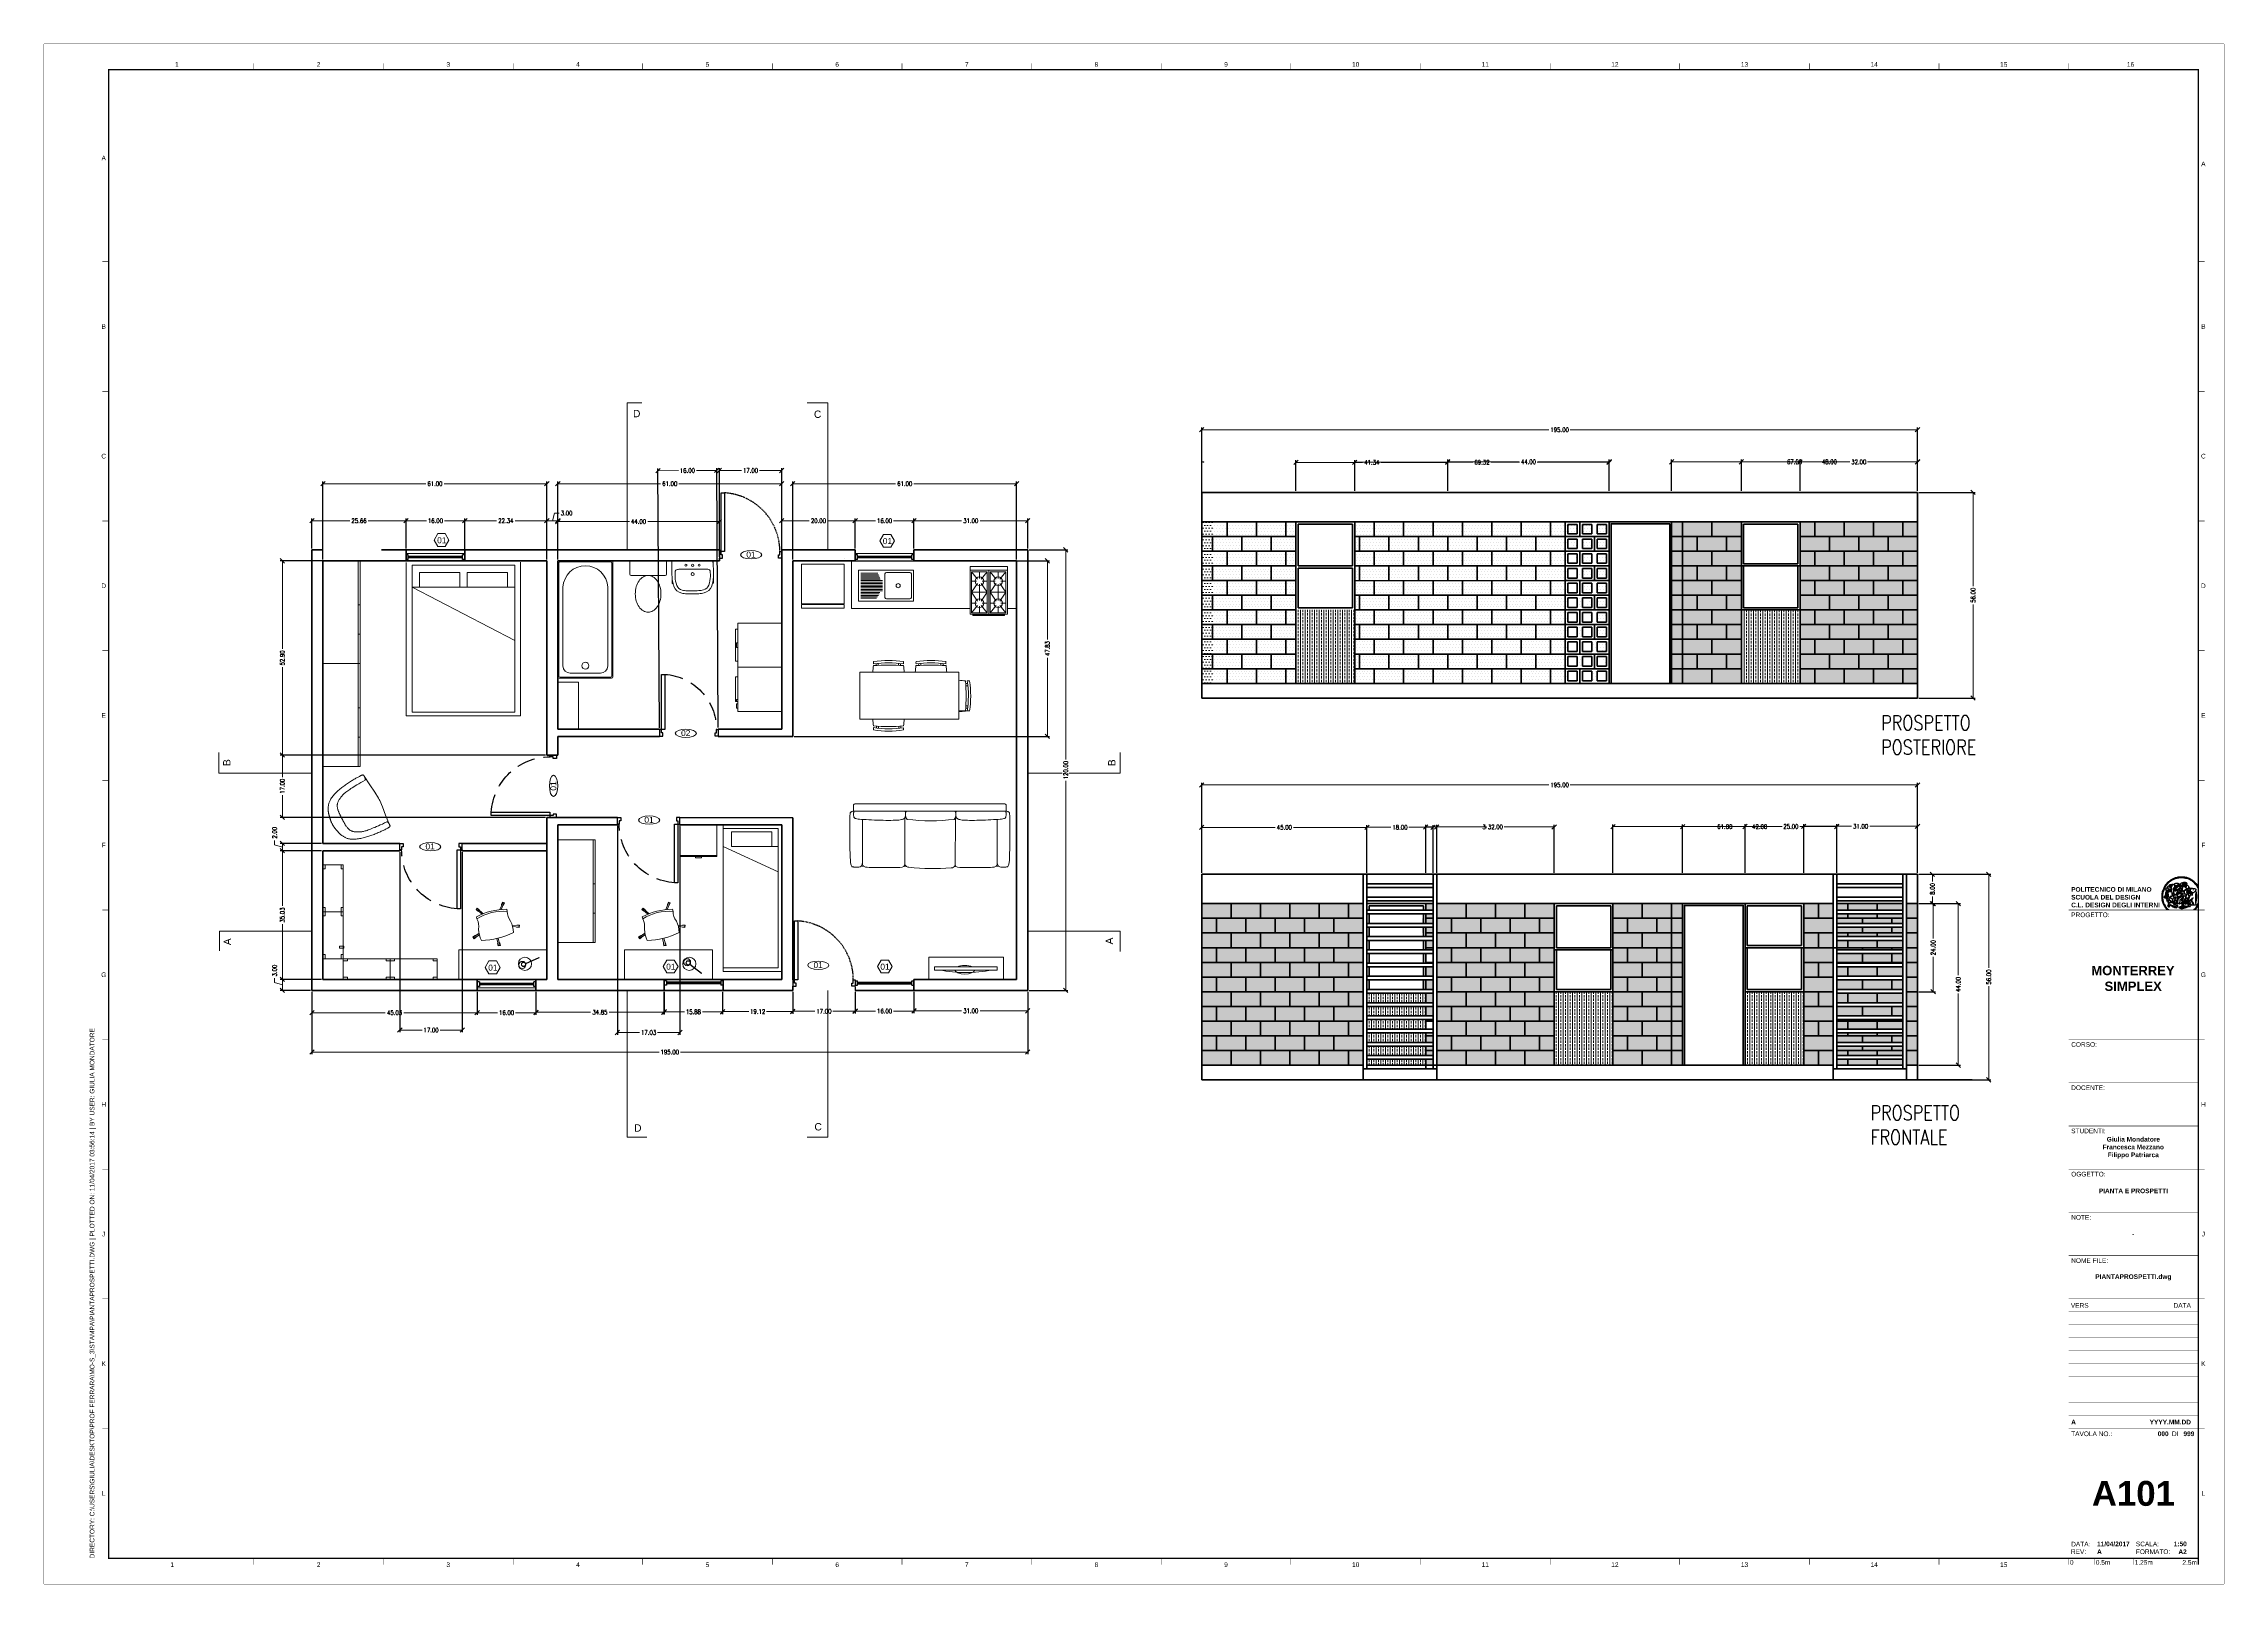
# Paper-space layout 'A000' of a CAD drawing. Header units: metres, sheet in millimetres. Extents: x -6 to 588, y -18 to 402.
import ezdxf
from ezdxf.enums import TextEntityAlignment as Align

# ---------------------------------------------------------------- set-up
doc = ezdxf.new("R2010")
doc.units = ezdxf.units.M
doc.header["$MEASUREMENT"] = 0
doc.set_wipeout_variables(frame=1)
doc.linetypes.add('HIDDEN', pattern=[0.375, 0.25, -0.125])
doc.layers.get('DEFPOINTS').update_dxf_attribs({"color": 210})
for name, color, linetype, lineweight in [('A-ANNO-DIMS', 3, 'Continuous', 18), ('A-ANNO-SYMB', 3, 'Continuous', 18), ('A-ANNO-TEXT', 3, 'Continuous', 18), ('A-DOOR-FULL', 4, 'Continuous', 25), ('A-ELEV-MBE1', 7, 'Continuous', 35), ('A-ELEV-PATT', 8, 'Continuous', 18), ('A-FURN', 8, 'Continuous', 18), ('A-GLAZ-FULL', 4, 'Continuous', 25), ('A-WALL-FULL-EXTR', 7, 'Continuous', 35), ('A-WALL-FULL-INTR', 7, 'Continuous', 35)]:
    doc.layers.add(name, color=color, linetype=linetype, lineweight=lineweight)
for name, color, linetype in [('G-ANNO-LOGO', 3, 'Continuous'), ('G-ANNO-TEXT', 3, 'Continuous'), ('G-ANNO-TTLB', 3, 'Continuous')]:
    doc.layers.add(name, color=color, linetype=linetype)
doc.layers.add('G-ANNO-NPLT', color=210, linetype='Continuous', plot=False)
doc.styles.add('ARIAL', font='arial.ttf')
doc.styles.add('ARIAL-BOLD', font='')
doc.styles.add('E-ARIAL', font='arial.ttf')
doc.styles.add('E-ROMANS', font='romans.shx', dxfattribs={"width": 0.8})
doc.styles.get("Standard").update_dxf_attribs({"font": 'arial.ttf'})
doc.styles.get('ARIAL-BOLD').set_extended_font_data('Arial', bold=True)
doc.dimstyles.new('E-0100_ARW_18', dxfattribs={"dimscale": 0.001, "dimtxt": 180, "dimasz": 180, "dimexe": 90, "dimexo": 60, "dimgap": 90, "dimtad": 0, "dimzin": 0, "dimdsep": 46, "dimtxsty": 'E-ROMANS', "dimblk": 'OPEN90', "dimcen": 90, "dimclrd": 256, "dimclre": 256, "dimclrt": 256, "dimadec": 0, "dimazin": 0, "dimtfac": 1, "dimtmove": 1, "dimatfit": 3, "dimldrblk": 'OPEN90', "dimfxl": 1, "dimtfill": 1, "dimtolj": 1, "dimtzin": 0, "dimarcsym": 0})
pattern_1 = [(360, (-366.1954, -4978.4655), (0.396875, 0.79375), [0, -0.79375])]
pattern_2 = [(90, (988.5353, 5863.67945), (-0.79375, 0.396875), [0, -0.79375])]

# ---------------------------------------------------------------- blocks, each defined once
blk = doc.blocks.new('A1_GRID_LAYOUT')
at = {"layer": 'G-ANNO-NPLT', "const_width": 0.18}
for points in [[(841, 594), (0, 594)], [(0, 0), (0, 594)], [(841, 0), (841, 594)], [(841, 0), (0, 0)]]:
    blk.add_lwpolyline(points, dxfattribs=at)
at = {"layer": 'G-ANNO-TTLB', "const_width": 0.5, "flags": 128}
blk.add_lwpolyline([(25, 584), (25, 10), (831, 10), (831, 584)], close=True, dxfattribs=at)
at = {"layer": 'G-ANNO-TTLB', "const_width": 0.18, "flags": 128}
for points in [[(81, 586.5), (81, 584)], [(131, 586.5), (131, 584)], [(181, 586.5), (181, 584)], [(231, 586.5), (231, 584)], [(281, 586.5), (281, 584)], [(331, 586.5), (331, 584)], [(381, 586.5), (381, 584)], [(431, 586.5), (431, 584)], [(481, 586.5), (481, 584)], [(531, 586.5), (531, 584)], [(581, 586.5), (581, 584)], [(631, 586.5), (631, 584)], [(681, 586.5), (681, 584)], [(731, 586.5), (731, 584)], [(781, 586.5), (781, 584)], [(0, 578.5), (0, 576)], [(25, 510), (22.5, 510)], [(833.5, 510), (831, 510)], [(25, 460), (22.5, 460)], [(833.5, 460), (831, 460)], [(25, 410), (22.5, 410)], [(833.5, 410), (831, 410)], [(25, 360), (22.5, 360)], [(833.5, 360), (831, 360)], [(25, 310), (22.5, 310)], [(833.5, 310), (831, 310)], [(25, 260), (22.5, 260)], [(833.5, 260), (831, 260)], [(25, 210), (22.5, 210)], [(833.5, 210), (831, 210)], [(25, 160), (22.5, 160)], [(833.5, 160), (831, 160)], [(25, 110), (22.5, 110)], [(833.5, 110), (831, 110)], [(833.5, 110), (831, 110)], [(25, 60), (22.5, 60)], [(833.5, 60), (831, 60)], [(833.5, 60), (831, 60)], [(81, 10), (81, 7.5)], [(131, 10), (131, 7.5)], [(181, 10), (181, 7.5)], [(231, 10), (231, 7.5)], [(281, 10), (281, 7.5)], [(331, 10), (331, 7.5)], [(381, 10), (381, 7.5)], [(431, 10), (431, 7.5)], [(481, 10), (481, 7.5)], [(531, 10), (531, 7.5)], [(581, 10), (581, 7.5)], [(631, 10), (631, 7.5)], [(681, 10), (681, 7.5)], [(731, 10), (731, 7.5)], [(781, 10), (781, 7.5)]]:
    blk.add_lwpolyline(points, dxfattribs=at)
at = {"layer": 'G-ANNO-TTLB', "const_width": 0.18}
blk.add_lwpolyline([(716.5, 10), (776.5, 10)], dxfattribs=at)
at = {"layer": 'G-ANNO-TEXT', "style": 'ARIAL'}
for s, p in [('1', (51.35, 586.07)), ('2', (106, 586.07)), ('3', (156, 586.07)), ('4', (206, 586.07)), ('5', (256, 586.07)), ('6', (306, 586.07)), ('7', (356, 586.07)), ('8', (406, 586.07)), ('9', (456, 586.07)), ('10', (506, 586.07)), ('11', (556, 586.07)), ('12', (606, 586.07)), ('13', (656, 586.07)), ('14', (706, 586.07)), ('15', (756, 586.07)), ('16', (804.89, 586.07)), ('A', (23.09, 549.98)), ('A', (832.98, 547.71)), ('B', (23.09, 485)), ('B', (832.98, 485)), ('C', (23.09, 435)), ('C', (832.98, 435)), ('D', (23.09, 385)), ('D', (832.98, 385)), ('E', (23.09, 335)), ('E', (832.98, 335)), ('F', (23.09, 285)), ('F', (832.98, 285)), ('G', (23.09, 235)), ('G', (832.98, 235)), ('H', (23.09, 185)), ('H', (832.98, 185)), ('J', (23.09, 135)), ('J', (832.98, 135)), ('K', (23.09, 85)), ('K', (832.98, 85)), ('L', (23.09, 35)), ('L', (832.98, 35)), ('2', (106, 7.51)), ('3', (156, 7.51)), ('6', (306, 7.51)), ('8', (406, 7.51)), ('9', (456, 7.51)), ('10', (506, 7.51)), ('12', (606, 7.51)), ('13', (656, 7.51)), ('1', (49.49, 7.51)), ('4', (206, 7.51)), ('5', (256, 7.51)), ('7', (356, 7.51)), ('11', (556, 7.51)), ('14', (706, 7.51)), ('15', (756, 7.51))]:
    blk.add_text(s, height=1.8, dxfattribs=at).set_placement(p, align=Align.MIDDLE_CENTER)
at = {"layer": 'G-ANNO-TEXT', "insert": (17.7, 9.95), "char_height": 1.8, "attachment_point": 1, "rotation": 90, "style": 'ARIAL'}
blk.add_mtext_dynamic_manual_height_columns('DIRECTORY: C:\\\\USERS\\\\GIULIA\\\\DESKTOP\\\\PROF FERRARA\\\\MO-S_3\\\\STAMPA\\\\PIANTAPROSPETTI.DWG | PLOTTED ON: 11/04/2017 03:56:14 | BY USER: GIULIA MONDATORE', width=412.209, gutter_width=9, heights=[0], dxfattribs=at)
blk = doc.blocks.new('logoPolimi')
for p, q in [((-2.37, 0.12), (-2.16, 0.11)), ((-2.37, 0.01), (-2.16, 0.01)), ((-2.36, 0.23), (-2.15, 0.21)), ((-2.35, 0.34), (-2.14, 0.31)), ((-2.33, 0.45), (-2.12, 0.41)), ((-2.3, 0.55), (-2.1, 0.51)), ((-2.28, 0.66), (-2.07, 0.6)), ((-2.24, 0.77), (-2.04, 0.7)), ((-2.2, 0.87), (-2.01, 0.79)), ((-2.16, 0.97), (-1.97, 0.89)), ((-2.11, 1.07), (-1.93, 0.98)), ((-2.06, 1.17), (-1.88, 1.07)), ((-2.01, 1.26), (-1.83, 1.15)), ((-1.94, 1.36), (-1.77, 1.24)), ((-1.88, 1.45), (-1.71, 1.32)), ((-1.84, 0.03), (-1.82, 0.35)), ((-1.81, 1.53), (-1.65, 1.4)), ((-1.74, 1.61), (-1.58, 1.47)), ((-1.73, 0.59), (-1.73, 0.59)), ((-1.73, 0.59), (-1.73, 0.59)), ((-1.66, 1.69), (-1.51, 1.54)), ((-1.65, 0.57), (-1.65, 0.57)), ((-1.59, 1.12), (-1.59, 1.12)), ((-1.58, 1.77), (-1.44, 1.61)), ((-1.51, 0.55), (-1.51, 0.55)), ((-1.51, 0.55), (-1.51, 0.55)), ((-1.49, 1.84), (-1.36, 1.68)), ((-1.41, 1.91), (-1.28, 1.74)), ((-1.32, 1.97), (-1.2, 1.8)), ((-1.31, 0.79), (-1.21, 0.75)), ((-1.21, 0.75), (-1.31, 0.79)), ((-1.21, 0.75), (-1.31, 0.79)), ((-1.22, 2.03), (-1.11, 1.85)), ((-1.21, 0.75), (-1.21, 0.75)), ((-1.21, 0.75), (-1.21, 0.75)), ((-1.19, 0.76), (-1.19, 0.76)), ((-1.19, 0.76), (-1.19, 0.76)), ((-1.17, 0.99), (-1.18, 0.99)), ((-1.18, 0.99), (-1.17, 0.99)), ((-1.16, 0.57), (-1.16, 0.57)), ((-1.16, 0.57), (-1.16, 0.57)), ((-1.13, 2.09), (-1.03, 1.9)), ((-1.1, 0.01), (-0.99, 0.06)), ((-0.99, 0.06), (-1.1, 0.01)), ((-0.99, 0.06), (-1.1, 0.01)), ((-1.03, 2.14), (-0.94, 1.95)), ((-0.99, 0.06), (-0.99, 0.06)), ((-0.99, 0.06), (-0.99, 0.06)), ((-0.97, 0.79), (-0.98, 0.79)), ((-0.89, 0.84), (-0.97, 0.79)), ((-0.97, 0.79), (-0.89, 0.84)), ((-0.96, 1.41), (-0.96, 1.41)), ((-0.96, 1.41), (-0.96, 1.41)), ((-0.93, 2.18), (-0.84, 1.99)), ((-0.89, 0.84), (-0.82, 0.87)), ((-0.82, 0.87), (-0.89, 0.84)), ((-0.89, 0.84), (-0.82, 0.87)), ((-0.88, 0.83), (-0.89, 0.84)), ((-0.85, 1.39), (-0.85, 1.39)), ((-0.85, 1.39), (-0.85, 1.39)), ((-0.84, 0.14), (-0.84, 0.14)), ((-0.83, 2.22), (-0.75, 2.03)), ((-0.77, 1.08), (-0.78, 1.08)), ((-0.78, 1.08), (-0.77, 1.08)), ((-0.61, 1.12), (-0.77, 1.08)), ((-0.77, 1.08), (-0.61, 1.12)), ((-0.77, 1.08), (-0.61, 1.12)), ((-0.75, 1.3), (-0.76, 1.29)), ((-0.76, 1.29), (-0.75, 1.3)), ((-0.72, 2.26), (-0.66, 2.06)), ((-0.65, 0.99), (-0.7, 0.96)), ((-0.69, 0.18), (-0.68, 0.18)), ((-0.66, 0.93), (-0.66, 0.93)), ((-0.66, 0.93), (-0.64, 0.93)), ((-0.66, 0.93), (-0.66, 0.93)), ((-0.66, 0.93), (-0.66, 0.93)), ((-0.63, 1.01), (-0.63, 1.01)), ((-0.63, 1.01), (-0.62, 1.01)), ((-0.63, 0.66), (-0.63, 0.66)), ((-0.61, 2.29), (-0.56, 2.09)), ((-0.6, 1.12), (-0.61, 1.12)), ((-0.61, 1.12), (-0.6, 1.12)), ((-0.61, 1.12), (-0.6, 1.12)), ((-0.61, 0.86), (-0.57, 0.85)), ((-0.57, 0.85), (-0.61, 0.86)), ((-0.61, 0.86), (-0.57, 0.85)), ((-0.53, 1.08), (-0.6, 1.12)), ((-0.6, 1.12), (-0.6, 1.11)), ((-0.6, 1.12), (-0.53, 1.08)), ((-0.57, 0.8), (-0.59, 0.8)), ((-0.57, 0.85), (-0.53, 0.84)), ((-0.57, 0.85), (-0.57, 0.85)), ((-0.57, 0.85), (-0.57, 0.85)), ((-0.57, 0.85), (-0.53, 0.84)), ((-0.56, 0.29), (-0.49, 0.48)), ((-0.56, 0.14), (-0.56, 0.29)), ((-0.5, 0.11), (-0.56, 0.14)), ((-0.53, 0.84), (-0.51, 0.84)), ((-0.53, 0.84), (-0.51, 0.84)), ((-0.53, 0.84), (-0.53, 0.84)), ((-0.51, 2.32), (-0.46, 2.11)), ((-0.51, 0.11), (-0.51, 0.11)), ((-0.51, 0.11), (-0.51, 0.11)), ((-0.34, 0.33), (-0.5, 0.11)), ((-0.49, 0.48), (-0.41, 0.55)), ((-0.42, 0.8), (-0.47, 0.79)), ((-0.42, 0.8), (-0.47, 0.79)), ((-0.47, 0.79), (-0.45, 0.76)), ((-0.47, 0.79), (-0.45, 0.76)), ((-0.45, 1.14), (-0.42, 1.11)), ((-0.42, 1.26), (-0.36, 1.22)), ((-0.41, 0.55), (-0.34, 0.49)), ((-0.4, 2.34), (-0.36, 2.13)), ((-0.4, 1.37), (-0.38, 1.38)), ((-0.39, 1.37), (-0.4, 1.37)), ((-0.35, 1.33), (-0.4, 1.37)), ((-0.39, 1.24), (-0.4, 1.23)), ((-0.38, 1.14), (-0.38, 1.14)), ((-0.34, 0.49), (-0.09, 0.48)), ((-0.16, 0.32), (-0.34, 0.33)), ((-0.14, 0.32), (-0.31, 0.34)), ((-0.29, 2.35), (-0.26, 2.14)), ((-0.28, 1.3), (-0.29, 1.3)), ((-0.28, 1.3), (-0.28, 1.3)), ((-0.18, 2.36), (-0.16, 2.15)), ((-0.16, 1.24), (-0.16, 1.25)), ((-0.16, 1.25), (-0.16, 1.25)), ((-0.16, 0.49), (-0.14, 0.64)), ((-0.06, 0.27), (-0.16, 0.32)), ((-0.1, 0.88), (-0.09, 0.87)), ((-0.08, 1.37), (-0.08, 1.38)), ((-0.08, 1.23), (-0.05, 1.21)), ((-0.05, 1.21), (-0.08, 1.23)), ((-0.08, 1.23), (-0.05, 1.21)), ((-0.07, 2.37), (-0.06, 2.16)), ((-0.03, 0.26), (-0.06, 0.27)), ((-0.05, 1.21), (-0.04, 1.21)), ((-0.04, 1.21), (-0.05, 1.21)), ((-0.04, 1.21), (-0.04, 1.21)), ((-0.04, 1.21), (-0.04, 1.21)), ((-0.04, 0.48), (-0.03, 0.26)), ((0.03, 1.15), (0.03, 1.15)), ((0.03, 0.66), (0.03, 0.67)), ((0.04, 2.37), (0.04, 2.16)), ((0.07, 0.58), (0.07, 0.57)), ((0.1, 1.18), (0.1, 1.18)), ((0.1, 0.84), (0.1, 0.84)), ((0.13, 1.32), (0.17, 1.19)), ((0.15, 2.36), (0.14, 2.16)), ((0.14, 0.71), (0.34, 0.65)), ((0.31, 0.56), (0.17, 0.63)), ((0.26, 2.36), (0.24, 2.15)), ((0.27, 1.61), (0.27, 1.61)), ((0.27, 1.61), (0.27, 1.61)), ((0.27, 1.61), (0.27, 1.61)), ((0.29, 1.29), (0.29, 1.29)), ((0.29, 1.29), (0.29, 1.29)), ((0.29, 1.29), (0.29, 1.29)), ((0.29, 1.29), (0.29, 1.29)), ((0.33, 0.49), (0.34, 0.49)), ((0.33, 0.03), (0.35, 0.03)), ((0.33, 0.03), (0.35, 0.03)), ((0.37, 2.34), (0.34, 2.13)), ((0.34, 0.65), (0.34, 0.64)), ((0.35, 0.03), (0.57, 0.06)), ((0.35, 0.03), (0.57, 0.06)), ((0.35, 0.03), (0.35, 0.03)), ((0.35, 0.03), (0.35, 0.03)), ((0.38, 1.36), (0.37, 1.35)), ((0.38, 0.34), (0.37, 0.34)), ((0.38, 0.34), (0.38, 0.34)), ((0.43, 0.67), (0.39, 0.64)), ((0.48, 2.32), (0.44, 2.12)), ((0.49, 1.05), (0.51, 1.13)), ((0.51, 1.13), (0.49, 1.05)), ((0.49, 1.05), (0.51, 1.13)), ((0.51, 1.31), (0.5, 1.29)), ((0.51, 1.13), (0.52, 1.23)), ((0.52, 1.23), (0.51, 1.23)), ((0.51, 1.23), (0.52, 1.23)), ((0.52, 1.23), (0.51, 1.13)), ((0.51, 1.13), (0.52, 1.23)), ((0.52, 1.24), (0.6, 1.37)), ((0.52, 1.23), (0.6, 1.36)), ((0.6, 1.36), (0.52, 1.23)), ((0.52, 1.23), (0.52, 1.23)), ((0.52, 1.23), (0.52, 1.24)), ((0.52, 1.23), (0.52, 1.23)), ((0.55, 1.07), (0.53, 1.06)), ((0.53, 1.04), (0.53, 1.06)), ((0.53, 1.05), (0.53, 1.04)), ((0.59, 2.3), (0.54, 2.09)), ((0.54, 0.3), (0.63, 0.32)), ((0.54, -0.08), (0.61, 0.06)), ((0.61, 0.06), (0.54, -0.08)), ((0.54, -0.08), (0.61, 0.06)), ((0.56, 0.19), (0.59, 0.21)), ((0.57, 1.07), (0.57, 1.07)), ((0.57, 1.07), (0.57, 1.07)), ((0.57, 1.07), (0.57, 1.07)), ((0.57, 1.07), (0.57, 1.07)), ((0.57, 1.07), (0.57, 1.07)), ((0.57, 1.07), (0.57, 1.07)), ((0.57, 1.07), (0.57, 1.07)), ((0.58, 0.3), (0.59, 0.29)), ((0.59, 0.78), (0.59, 0.79)), ((0.59, 0.79), (0.59, 0.79)), ((0.59, 0.79), (0.59, 0.79)), ((0.59, 0.79), (0.59, 0.78)), ((0.61, 0.06), (0.6, 0.07)), ((0.6, 0.07), (0.61, 0.06)), ((0.61, 0.06), (0.61, 0.07)), ((0.62, 0.21), (0.65, 0.22)), ((0.69, 2.27), (0.63, 2.07)), ((0.64, 1.37), (0.65, 1.37)), ((0.69, 0.86), (0.68, 0.86)), ((0.68, 0.86), (0.69, 0.86)), ((0.68, 0.76), (0.68, 0.76)), ((0.8, 2.23), (0.73, 2.03)), ((0.76, 0.26), (0.76, 0.26)), ((0.9, 2.19), (0.82, 2)), ((0.82, 0.35), (0.84, 0.36)), ((0.82, 0.35), (0.82, 0.35)), ((0.84, 0.36), (0.84, 0.37)), ((0.85, 0.34), (1.05, 0.35)), ((1, 2.15), (0.91, 1.96)), ((0.93, 1.05), (0.93, 1.05)), ((0.93, 1.05), (0.93, 1.05)), ((0.93, 1.05), (0.93, 1.04)), ((0.93, 1.05), (0.93, 1.05)), ((0.97, 0.66), (0.96, 0.66)), ((1.01, 0.97), (0.98, 0.96)), ((1.1, 2.1), (1, 1.91)), ((1.2, 2.04), (1.09, 1.86)), ((1.17, 0.96), (1.17, 0.95)), ((1.17, 0.95), (1.17, 0.95)), ((1.29, 1.99), (1.18, 1.81)), ((1.38, 1.92), (1.26, 1.75)), ((1.34, 0.37), (1.26, 0.04)), ((1.27, 0.37), (1.27, 0.38)), ((1.28, 0.95), (1.28, 0.95)), ((1.47, 1.86), (1.34, 1.69)), ((1.37, 0.73), (1.46, 0.81)), ((1.41, 0.4), (1.41, 0.41)), ((1.56, 1.79), (1.42, 1.63)), ((1.64, 1.71), (1.49, 1.56)), ((1.49, 0.9), (1.57, 0.92)), ((1.72, 1.63), (1.56, 1.49)), ((1.67, 0.6), (1.57, 0.53)), ((1.79, 1.55), (1.63, 1.41)), ((1.86, 1.47), (1.7, 1.34)), ((1.93, 1.38), (1.76, 1.26)), ((1.99, 1.29), (1.81, 1.17)), ((2.05, 1.19), (1.87, 1.09)), ((2.1, 1.1), (1.92, 1)), ((2.15, 1), (1.96, 0.91)), ((2.19, 0.9), (2, 0.82)), ((2.23, 0.79), (2.04, 0.72)), ((2.27, 0.69), (2.07, 0.63)), ((2.3, 0.58), (2.09, 0.53)), ((2.32, 0.47), (2.12, 0.43)), ((2.34, 0.37), (2.13, 0.33)), ((2.36, 0.26), (2.15, 0.23)), ((2.37, 0.15), (2.16, 0.13)), ((2.37, 0.04), (2.16, 0.03)), ((-2.37, -0.1), (-2.16, -0.09)), ((-2.36, -0.21), (-2.15, -0.19)), ((-2.35, -0.32), (-2.14, -0.29)), ((-2.33, -0.43), (-2.12, -0.39)), ((-2.31, -0.54), (-2.1, -0.49)), ((-2.28, -0.65), (-2.08, -0.59)), ((-2.25, -0.75), (-2.05, -0.69)), ((-2.21, -0.86), (-2.02, -0.78)), ((-2.17, -0.96), (-1.98, -0.87)), ((-2.12, -1.06), (-1.93, -0.96)), ((-2.07, -1.16), (-1.89, -1.05)), ((-2.04, -0.15), (-1.97, -0.2)), ((-2.01, -1.25), (-1.84, -1.14)), ((-1.95, -1.34), (-1.78, -1.22)), ((-1.89, -1.43), (-1.72, -1.31)), ((-1.82, -1.52), (-1.66, -1.38)), ((-1.75, -1.6), (-1.59, -1.46)), ((-1.67, -1.68), (-1.52, -1.53)), ((-1.58, -0.12), (-1.6, -0.18)), ((-1.6, -0.18), (-1.58, -0.28)), ((-1.57, -0.54), (-1.59, -0.54)), ((-1.59, -0.54), (-1.59, -0.54)), ((-1.59, -1.76), (-1.45, -1.6)), ((-1.56, -0.32), (-1.56, -0.31)), ((-1.56, -0.31), (-1.56, -0.31)), ((-1.53, -0.65), (-1.53, -0.65)), ((-1.53, -0.65), (-1.53, -0.65)), ((-1.51, -1.83), (-1.37, -1.67)), ((-1.48, -0.86), (-1.48, -0.85)), ((-1.42, -0.37), (-1.42, -0.37)), ((-1.42, -1.9), (-1.29, -1.73)), ((-1.38, -0.46), (-1.38, -0.46)), ((-1.33, -1.96), (-1.21, -1.79)), ((-1.31, -0.24), (-1.31, -0.23)), ((-1.31, -0.23), (-1.31, -0.24)), ((-1.24, -2.02), (-1.13, -1.84)), ((-1.23, -0.19), (-1.23, -0.19)), ((-1.23, -0.19), (-1.23, -0.19)), ((-1.23, -0.19), (-1.23, -0.19)), ((-1.23, -0.19), (-1.23, -0.19)), ((-1.14, -2.08), (-1.04, -1.89)), ((-1.04, -2.13), (-0.95, -1.94)), ((-1.01, -0.39), (-1.02, -0.39)), ((-1.02, -0.39), (-1.01, -0.39)), ((-1.02, -0.7), (-1.02, -0.7)), ((-1.02, -0.7), (-1.02, -0.7)), ((-1.02, -0.7), (-1.02, -0.7)), ((-0.94, -2.18), (-0.86, -1.98)), ((-0.84, -2.22), (-0.77, -2.02)), ((-0.79, -0.51), (-0.83, -0.58)), ((-0.83, -0.58), (-0.79, -0.51)), ((-0.83, -0.58), (-0.79, -0.51)), ((-0.78, -1.05), (-0.83, -0.94)), ((-0.83, -0.94), (-0.78, -1.05)), ((-0.83, -0.94), (-0.83, -0.94)), ((-0.83, -0.94), (-0.78, -1.05)), ((-0.82, -1.23), (-0.82, -1.23)), ((-0.82, -1.23), (-0.77, -1.23)), ((-0.77, -1.23), (-0.82, -1.23)), ((-0.82, -1.23), (-0.82, -1.23)), ((-0.77, -1.23), (-0.82, -1.23)), ((-0.75, -0.96), (-0.8, -0.89)), ((-0.8, -0.89), (-0.79, -0.92)), ((-0.79, -0.92), (-0.8, -0.89)), ((-0.8, -0.89), (-0.75, -0.96)), ((-0.79, -0.92), (-0.8, -0.89)), ((-0.8, -0.89), (-0.8, -0.89)), ((-0.8, -0.89), (-0.75, -0.96)), ((-0.79, -0.92), (-0.78, -0.95)), ((-0.78, -0.95), (-0.79, -0.92)), ((-0.78, -0.95), (-0.79, -0.92)), ((-0.77, -0.49), (-0.78, -0.48)), ((-0.78, -0.48), (-0.77, -0.49)), ((-0.78, -0.95), (-0.76, -1)), ((-0.76, -1), (-0.78, -0.95)), ((-0.76, -1), (-0.78, -0.95)), ((-0.71, -0.89), (-0.75, -0.87)), ((-0.75, -0.87), (-0.71, -0.89)), ((-0.75, -0.87), (-0.71, -0.89)), ((-0.72, -1.01), (-0.75, -0.96)), ((-0.75, -0.96), (-0.72, -1.01)), ((-0.75, -0.96), (-0.72, -1.01)), ((-0.74, -2.25), (-0.67, -2.05)), ((-0.64, -0.93), (-0.71, -0.89)), ((-0.71, -0.89), (-0.64, -0.93)), ((-0.71, -0.89), (-0.64, -0.93)), ((-0.66, -0.53), (-0.66, -0.53)), ((-0.66, -0.53), (-0.66, -0.53)), ((-0.66, -0.53), (-0.66, -0.53)), ((-0.63, -2.29), (-0.57, -2.08)), ((-0.52, -2.31), (-0.48, -2.11)), ((-0.39, -0.81), (-0.51, -0.69)), ((-0.51, -1.04), (-0.5, -1.04)), ((-0.48, -0.42), (-0.48, -0.42)), ((-0.48, -0.42), (-0.48, -0.42)), ((-0.48, -0.42), (-0.48, -0.42)), ((-0.42, -2.33), (-0.38, -2.13)), ((-0.41, -0.51), (-0.41, -0.51)), ((-0.38, -0.05), (-0.39, -0.12)), ((-0.39, -0.12), (-0.37, -0.1)), ((-0.35, -0.14), (-0.37, -0.08)), ((-0.37, -0.09), (-0.37, -0.09)), ((-0.33, -0.12), (-0.35, -0.14)), ((-0.32, -0.14), (-0.35, -0.14)), ((-0.35, -0.18), (-0.34, -0.22)), ((-0.34, -0.08), (-0.29, -0.16)), ((-0.34, -0.22), (-0.34, -0.22)), ((-0.27, -0.17), (-0.32, -0.14)), ((-0.31, -2.35), (-0.28, -2.14)), ((-0.25, -0.91), (-0.26, -0.9)), ((-0.26, -1.29), (0.1, -1.2)), ((0.1, -1.2), (-0.26, -1.29)), ((0.08, -1.4), (-0.26, -1.29)), ((-0.26, -1.29), (0.08, -1.4)), ((-0.26, -1.38), (-0.26, -1.29)), ((-0.26, -1.29), (-0.26, -1.29)), ((-0.26, -1.29), (-0.26, -1.38)), ((-0.26, -1.29), (0.08, -1.4)), ((-0.26, -1.29), (-0.26, -1.29)), ((0.08, -1.49), (-0.26, -1.38)), ((-0.26, -1.38), (0.09, -1.49)), ((-0.2, -2.36), (-0.18, -2.15)), ((-0.14, -0.15), (-0.16, -0.13)), ((-0.11, -0.04), (-0.12, -0.05)), ((-0.09, -2.37), (-0.08, -2.16)), ((-0.04, -0.41), (-0.01, -0.44)), ((-0.01, -0.44), (-0.04, -0.41)), ((-0.04, -0.41), (-0.01, -0.44)), ((0.03, -2.37), (0.02, -2.16)), ((0.07, -0.84), (0.07, -0.84)), ((0.07, -0.84), (0.07, -0.84)), ((0.1, -1.2), (0.08, -1.32)), ((0.08, -1.32), (0.13, -1.2)), ((0.08, -1.4), (0.72, -1.22)), ((0.72, -1.22), (0.08, -1.4)), ((0.08, -1.4), (0.72, -1.22)), ((0.72, -1.31), (0.08, -1.49)), ((0.08, -1.44), (0.08, -1.4)), ((0.08, -1.4), (0.08, -1.44)), ((0.08, -1.4), (0.08, -1.49)), ((0.08, -1.49), (0.08, -1.44)), ((0.08, -1.44), (0.08, -1.44)), ((0.08, -1.44), (0.08, -1.45)), ((0.08, -1.45), (0.08, -1.46)), ((0.08, -1.46), (0.08, -1.49)), ((0.1, -1.01), (0.09, -0.86)), ((0.1, -1.01), (0.09, -0.86)), ((0.09, -1.49), (0.72, -1.31)), ((0.1, -1.2), (0.12, -1.04)), ((0.12, -1.04), (0.1, -1.2)), ((0.13, -1.2), (0.1, -1.2)), ((0.1, -1.2), (0.13, -1.2)), ((0.13, -1.2), (0.1, -1.2)), ((0.1, -1.2), (0.1, -1.2)), ((0.11, -0.44), (0.11, -0.44)), ((0.11, -0.44), (0.11, -0.44)), ((0.12, -0.21), (0.12, -0.21)), ((0.12, -0.21), (0.12, -0.21)), ((0.12, -0.21), (0.12, -0.21)), ((0.12, -0.21), (0.12, -0.21)), ((0.12, -0.21), (0.12, -0.21)), ((0.12, -0.21), (0.12, -0.21)), ((0.12, -0.21), (0.12, -0.21)), ((0.12, -0.21), (0.12, -0.21)), ((0.12, -0.21), (0.12, -0.21)), ((0.12, -0.21), (0.12, -0.21)), ((0.12, -0.21), (0.12, -0.21)), ((0.12, -0.21), (0.12, -0.21)), ((0.12, -0.21), (0.12, -0.21)), ((0.12, -0.56), (0.14, -0.53)), ((0.14, -0.53), (0.12, -0.56)), ((0.12, -0.56), (0.14, -0.53)), ((0.12, -1.04), (0.12, -1.04)), ((0.12, -1.04), (0.12, -1.04)), ((0.12, -1.04), (0.12, -1.04)), ((0.14, -2.37), (0.12, -2.16)), ((0.21, -0.99), (0.13, -1.2)), ((0.13, -1.2), (0.21, -0.99)), ((0.36, -1.14), (0.13, -1.2)), ((0.13, -1.2), (0.26, -1.17)), ((0.14, -0.53), (0.16, -0.49)), ((0.16, -0.49), (0.14, -0.53)), ((0.14, -0.53), (0.16, -0.49)), ((0.16, -0.49), (0.16, -0.49)), ((0.16, -0.49), (0.16, -0.49)), ((0.28, -1.19), (0.21, -0.99)), ((0.21, -0.99), (0.31, -1.27)), ((0.25, -2.36), (0.22, -2.15)), ((0.24, -0.17), (0.24, -0.16)), ((0.24, -0.16), (0.24, -0.17)), ((0.25, -0.84), (0.25, -0.88)), ((0.25, -0.88), (0.25, -0.84)), ((0.25, -0.88), (0.25, -0.84)), ((0.25, -0.88), (0.29, -1.17)), ((0.26, -0.88), (0.25, -0.88)), ((0.31, -1.27), (0.25, -0.88)), ((0.26, -1.17), (0.28, -1.16)), ((0.28, -1.16), (0.36, -1.14)), ((0.29, -1.17), (0.28, -1.19)), ((0.35, -2.34), (0.32, -2.14)), ((0.36, -1.14), (0.72, -1.22)), ((0.72, -1.22), (0.36, -1.14)), ((0.46, -2.32), (0.42, -2.12)), ((0.49, -0.31), (0.49, -0.31)), ((0.49, -0.31), (0.49, -0.31)), ((0.5, -0.27), (0.5, -0.27)), ((0.51, -0.27), (0.51, -0.27)), ((0.57, -2.3), (0.52, -2.1)), ((0.68, -2.27), (0.62, -2.07)), ((0.78, -2.24), (0.71, -2.04)), ((0.72, -0.81), (0.75, -0.89)), ((0.72, -1.22), (0.72, -1.31)), ((0.72, -1.31), (0.72, -1.22)), ((0.74, -0.23), (0.74, -0.23)), ((0.74, -0.23), (0.75, -0.24)), ((0.75, -0.23), (0.75, -0.23)), ((0.89, -2.2), (0.81, -2)), ((0.86, -0.25), (0.82, -0.34)), ((0.87, -0.22), (0.86, -0.23)), ((0.87, -0.22), (0.86, -0.25)), ((0.99, -2.15), (0.9, -1.96)), ((0.96, -0.58), (0.96, -0.57)), ((1.09, -2.11), (0.99, -1.92)), ((1.05, -1.05), (1.04, -1.05)), ((1.19, -2.05), (1.08, -1.87)), ((1.28, -2), (1.17, -1.82)), ((1.37, -1.93), (1.25, -1.76)), ((1.31, -0.27), (1.3, -0.26)), ((1.3, -0.26), (1.3, -0.26)), ((1.3, -0.26), (1.3, -0.26)), ((1.3, -0.26), (1.31, -0.27)), ((1.3, -0.26), (1.3, -0.26)), ((1.46, -1.87), (1.33, -1.7)), ((1.54, -1.8), (1.41, -1.64)), ((1.63, -1.72), (1.48, -1.57)), ((1.71, -1.65), (1.55, -1.5)), ((1.78, -1.57), (1.62, -1.43)), ((1.85, -1.48), (1.69, -1.35)), ((1.92, -1.39), (1.75, -1.27)), ((1.98, -1.3), (1.81, -1.19)), ((2.04, -1.21), (1.86, -1.1)), ((2.09, -1.11), (1.91, -1.01)), ((2.14, -1.01), (1.95, -0.92)), ((2.19, -0.91), (1.99, -0.83)), ((2.23, -0.81), (2.03, -0.74)), ((2.26, -0.7), (2.06, -0.64)), ((2.29, -0.6), (2.09, -0.55)), ((2.32, -0.49), (2.11, -0.45)), ((2.34, -0.38), (2.13, -0.35)), ((2.35, -0.27), (2.15, -0.25)), ((2.37, -0.08), (2.16, -0.07)), ((2.36, -0.16), (2.16, -0.15))]:
    blk.add_line(p, q)
for points in [[(-1.9, 0.12), (-1.94, 0.02), (-2.05, -0.09), (-2.05, -0.09)], [(-1.86, 0.38), (-1.86, 0.38), (-1.87, 0.19), (-1.9, 0.12)], [(-1.76, 0.6), (-1.76, 0.6), (-1.84, 0.57), (-1.86, 0.38)], [(-1.86, -0.04), (-1.84, 0.02), (-1.84, 0.03), (-1.84, 0.03)], [(-1.82, 0.78), (-1.83, 0.8), (-1.85, 0.86), (-1.83, 0.88)], [(-1.82, 0.78), (-1.83, 0.8), (-1.85, 0.86), (-1.83, 0.88)], [(-1.83, 0.88), (-1.81, 0.9), (-1.76, 0.96), (-1.76, 0.96)], [(-1.83, 0.88), (-1.81, 0.9), (-1.76, 0.96), (-1.76, 0.96)], [(-1.76, 0.6), (-1.83, 0.7), (-1.78, 0.74), (-1.78, 0.74)], [(-1.78, 0.74), (-1.79, 0.74), (-1.83, 0.7), (-1.76, 0.6)], [(-1.78, 0.74), (-1.8, 0.76), (-1.81, 0.78), (-1.82, 0.78)], [(-1.78, 0.74), (-1.8, 0.76), (-1.81, 0.78), (-1.82, 0.78)], [(-1.82, 0.35), (-1.81, 0.5), (-1.73, 0.59), (-1.73, 0.59)], [(-1.82, -0.19), (-1.73, -0.07), (-1.75, 0.14), (-1.75, 0.3)], [(-1.75, 0.33), (-1.75, 0.17), (-1.73, -0.05), (-1.8, -0.17)], [(-1.78, 0.74), (-1.75, 0.72), (-1.72, 0.69), (-1.68, 0.7)], [(-1.68, 0.7), (-1.72, 0.69), (-1.75, 0.72), (-1.78, 0.74)], [(-1.68, 0.7), (-1.72, 0.69), (-1.75, 0.72), (-1.78, 0.74)], [(-1.78, 0.74), (-1.78, 0.74), (-1.78, 0.74), (-1.78, 0.74)], [(-1.76, 0.96), (-1.68, 1.1), (-1.59, 1.12), (-1.59, 1.12)], [(-1.76, 0.96), (-1.68, 1.1), (-1.6, 1.12), (-1.6, 1.12)], [(-1.73, 0.59), (-1.74, 0.59), (-1.75, 0.6), (-1.76, 0.6)], [(-1.73, 0.59), (-1.74, 0.59), (-1.75, 0.6), (-1.76, 0.6)], [(-1.75, 0.3), (-1.76, 0.47), (-1.65, 0.57), (-1.65, 0.57)], [(-1.65, 0.57), (-1.65, 0.57), (-1.76, 0.5), (-1.75, 0.33)], [(-1.65, 0.57), (-1.68, 0.58), (-1.7, 0.58), (-1.73, 0.59)], [(-1.65, 0.57), (-1.68, 0.58), (-1.7, 0.58), (-1.73, 0.59)], [(-1.5, 0.71), (-1.53, 0.74), (-1.61, 0.71), (-1.68, 0.7)], [(-1.68, 0.7), (-1.61, 0.71), (-1.53, 0.73), (-1.5, 0.71)], [(-1.5, 0.71), (-1.53, 0.73), (-1.61, 0.71), (-1.68, 0.7)], [(-1.51, 0.55), (-1.56, 0.56), (-1.61, 0.56), (-1.65, 0.57)], [(-1.65, 0.57), (-1.61, 0.56), (-1.56, 0.56), (-1.51, 0.55)], [(-1.51, 0.55), (-1.56, 0.56), (-1.61, 0.56), (-1.65, 0.57)], [(-1.59, 1.12), (-1.6, 1.06), (-1.61, 0.99), (-1.61, 0.97)], [(-1.61, 0.97), (-1.61, 0.99), (-1.6, 1.06), (-1.59, 1.12)], [(-1.61, 0.97), (-1.61, 0.99), (-1.6, 1.06), (-1.59, 1.12)], [(-1.61, 0.97), (-1.61, 0.95), (-1.56, 0.88), (-1.54, 0.87)], [(-1.54, 0.87), (-1.56, 0.88), (-1.61, 0.95), (-1.61, 0.97)], [(-1.54, 0.87), (-1.56, 0.88), (-1.61, 0.96), (-1.61, 0.97)], [(-1.59, 1.12), (-1.59, 1.13), (-1.59, 1.15), (-1.58, 1.16)], [(-1.59, 1.12), (-1.59, 1.13), (-1.59, 1.15), (-1.58, 1.16)], [(-1.58, 1.16), (-1.57, 1.21), (-1.52, 1.23), (-1.49, 1.25)], [(-1.58, 1.16), (-1.57, 1.21), (-1.52, 1.23), (-1.49, 1.25)], [(-1.58, 0.36), (-1.58, 0.48), (-1.51, 0.55), (-1.51, 0.55)], [(-1.51, 0.55), (-1.51, 0.55), (-1.58, 0.48), (-1.58, 0.36)], [(-1.51, 0.55), (-1.51, 0.55), (-1.58, 0.48), (-1.58, 0.36)], [(-1.55, 0.04), (-1.55, 0.08), (-1.58, 0.25), (-1.58, 0.36)], [(-1.58, 0.36), (-1.58, 0.25), (-1.55, 0.08), (-1.55, 0.04)], [(-1.58, 0.36), (-1.58, 0.25), (-1.55, 0.08), (-1.55, 0.04)], [(-1.58, -0.12), (-1.57, -0.06), (-1.55, 0.02), (-1.55, 0.04)], [(-1.55, 0.04), (-1.55, 0.02), (-1.57, -0.06), (-1.58, -0.12)], [(-1.55, 0.04), (-1.55, 0.02), (-1.56, -0.04), (-1.57, -0.1)], [(-1.54, 0.87), (-1.52, 0.85), (-1.47, 0.83), (-1.44, 0.83)], [(-1.44, 0.83), (-1.47, 0.83), (-1.52, 0.85), (-1.54, 0.87)], [(-1.45, 0.83), (-1.47, 0.83), (-1.52, 0.85), (-1.54, 0.87)], [(-1.51, 0.55), (-1.33, 0.54), (-1.16, 0.57), (-1.16, 0.57)], [(-1.16, 0.57), (-1.16, 0.57), (-1.33, 0.54), (-1.51, 0.55)], [(-1.16, 0.57), (-1.16, 0.57), (-1.33, 0.54), (-1.51, 0.55)], [(-1.5, 0.71), (-1.46, 0.68), (-1.4, 0.62), (-1.33, 0.66)], [(-1.33, 0.66), (-1.4, 0.62), (-1.46, 0.68), (-1.5, 0.71)], [(-1.33, 0.66), (-1.4, 0.62), (-1.46, 0.68), (-1.5, 0.71)], [(-1.49, 1.25), (-1.46, 1.26), (-1.42, 1.33), (-1.39, 1.36)], [(-1.49, 1.25), (-1.46, 1.27), (-1.43, 1.34), (-1.39, 1.36)], [(-1.31, 0.79), (-1.33, 0.79), (-1.42, 0.83), (-1.45, 0.83)], [(-1.44, 0.83), (-1.42, 0.83), (-1.33, 0.79), (-1.31, 0.79)], [(-1.31, 0.79), (-1.33, 0.79), (-1.42, 0.83), (-1.44, 0.83)], [(-1.35, 1.1), (-1.4, 1.17), (-1.36, 1.23), (-1.29, 1.31)], [(-1.29, 1.31), (-1.36, 1.23), (-1.4, 1.17), (-1.35, 1.1)], [(-1.35, 1.1), (-1.4, 1.17), (-1.36, 1.23), (-1.29, 1.31)], [(-1.39, 1.36), (-1.35, 1.38), (-1.26, 1.4), (-1.19, 1.41)], [(-1.39, 1.36), (-1.35, 1.38), (-1.26, 1.4), (-1.19, 1.41)], [(-1.18, 0.99), (-1.24, 0.97), (-1.3, 1.03), (-1.35, 1.1)], [(-1.35, 1.1), (-1.3, 1.03), (-1.24, 0.97), (-1.18, 0.99)], [(-1.18, 1), (-1.24, 0.97), (-1.3, 1.03), (-1.35, 1.1)], [(-1.33, 0.66), (-1.28, 0.7), (-1.23, 0.73), (-1.21, 0.75)], [(-1.21, 0.75), (-1.23, 0.73), (-1.28, 0.7), (-1.33, 0.66)], [(-1.21, 0.75), (-1.23, 0.73), (-1.28, 0.7), (-1.33, 0.66)], [(-1.29, 1.31), (-1.22, 1.39), (-1.01, 1.41), (-0.96, 1.41)], [(-0.96, 1.41), (-1.01, 1.41), (-1.22, 1.39), (-1.29, 1.31)], [(-1.29, 1.31), (-1.22, 1.39), (-1.01, 1.41), (-0.96, 1.41)], [(-1.24, -0.02), (-1.21, -0.01), (-1.1, 0.01), (-1.1, 0.01)], [(-1.1, 0.01), (-1.1, 0.01), (-1.21, -0.01), (-1.24, -0.02)], [(-1.1, 0.01), (-1.1, 0.01), (-1.21, -0.01), (-1.24, -0.02)], [(-1.21, 0.75), (-1.2, 0.75), (-1.19, 0.76), (-1.19, 0.76)], [(-1.19, 0.76), (-1.19, 0.76), (-1.2, 0.75), (-1.21, 0.75)], [(-1.19, 0.76), (-1.19, 0.76), (-1.2, 0.76), (-1.21, 0.75)], [(-1.19, 1.41), (-1.11, 1.43), (-0.97, 1.41), (-0.97, 1.41)], [(-1.19, 1.41), (-1.12, 1.43), (-0.98, 1.41), (-0.98, 1.41)], [(-1.19, 0.76), (-1.19, 0.77), (-1.18, 0.78), (-1.18, 0.79)], [(-1.18, 0.79), (-1.18, 0.78), (-1.19, 0.77), (-1.19, 0.76)], [(-1.19, 0.76), (-1.19, 0.77), (-1.19, 0.78), (-1.18, 0.79)], [(-1.18, 0.68), (-1.18, 0.68), (-1.19, 0.71), (-1.19, 0.76)], [(-1.19, 0.76), (-1.19, 0.71), (-1.18, 0.68), (-1.18, 0.68)], [(-1.18, 0.68), (-1.18, 0.68), (-1.19, 0.71), (-1.19, 0.76)], [(-1.18, 0.97), (-1.18, 0.97), (-1.18, 0.98), (-1.17, 0.99)], [(-1.17, 0.99), (-1.18, 0.98), (-1.18, 0.97), (-1.18, 0.97)], [(-1.18, 0.97), (-1.18, 0.97), (-1.18, 0.98), (-1.17, 0.99)], [(-1.18, 0.79), (-1.17, 0.86), (-1.18, 0.95), (-1.18, 0.97)], [(-1.18, 0.97), (-1.18, 0.95), (-1.17, 0.86), (-1.18, 0.79)], [(-1.18, 0.79), (-1.17, 0.86), (-1.18, 0.95), (-1.18, 0.97)], [(-1.16, 0.57), (-1.17, 0.6), (-1.18, 0.64), (-1.18, 0.68)], [(-1.18, 0.68), (-1.18, 0.64), (-1.17, 0.6), (-1.16, 0.57)], [(-1.16, 0.57), (-1.17, 0.6), (-1.18, 0.64), (-1.18, 0.68)], [(-1.17, 0.99), (-1.17, 1.03), (-1.16, 1.09), (-1.14, 1.13)], [(-1.09, 0.42), (-1.1, 0.44), (-1.14, 0.48), (-1.16, 0.57)], [(-1.16, 0.57), (-1.14, 0.48), (-1.1, 0.44), (-1.09, 0.42)], [(-1.09, 0.42), (-1.1, 0.44), (-1.14, 0.48), (-1.16, 0.57)], [(-1.14, 1.13), (-1.12, 1.18), (-1.05, 1.31), (-1.05, 1.31)], [(-1.12, 0.46), (-1.12, 0.46), (-1.13, 0.38), (-1.11, 0.26)], [(-1.11, 0.26), (-1.08, 0.14), (-1.05, 0.03), (-1.05, 0.03)], [(-1.02, 0.32), (-1.02, 0.32), (-1.08, 0.4), (-1.09, 0.42)], [(-1.09, 0.42), (-1.08, 0.4), (-1.02, 0.32), (-1.02, 0.32)], [(-1.02, 0.32), (-1.02, 0.32), (-1.08, 0.4), (-1.09, 0.42)], [(-0.98, 0.2), (-0.98, 0.21), (-1.02, 0.32), (-1.02, 0.32)], [(-1.02, 0.32), (-1.02, 0.32), (-0.98, 0.21), (-0.98, 0.2)], [(-0.98, 0.2), (-0.98, 0.21), (-1.02, 0.32), (-1.02, 0.32)], [(-1.01, 0.12), (-1, 0.16), (-0.98, 0.19), (-0.98, 0.2)], [(-0.98, 0.2), (-0.98, 0.19), (-1, 0.16), (-1.01, 0.12)], [(-1.01, 0.12), (-1, 0.16), (-0.98, 0.19), (-0.98, 0.2)], [(-0.99, 0.06), (-1, 0.07), (-1.01, 0.1), (-1.01, 0.12)], [(-1.01, 0.12), (-1.01, 0.1), (-1, 0.07), (-0.99, 0.06)], [(-0.99, 0.06), (-1, 0.07), (-1.01, 0.1), (-1.01, 0.12)], [(-0.99, 0.06), (-0.99, 0.06), (-0.99, 0.06), (-0.98, 0.05)], [(-0.98, 0.05), (-0.99, 0.06), (-0.99, 0.06), (-0.99, 0.06)], [(-0.99, 0.05), (-0.99, 0.06), (-0.99, 0.06), (-0.99, 0.06)], [(-0.95, 0.02), (-0.96, 0.03), (-0.97, 0.04), (-0.99, 0.05)], [(-0.98, 1.41), (-0.98, 1.41), (-0.97, 1.41), (-0.96, 1.41)], [(-0.98, 0.81), (-0.94, 0.85), (-0.92, 0.93), (-0.91, 0.97)], [(-0.91, 0.97), (-0.92, 0.93), (-0.94, 0.85), (-0.98, 0.81)], [(-0.91, 0.97), (-0.92, 0.93), (-0.94, 0.85), (-0.98, 0.81)], [(-0.98, 0.79), (-0.98, 0.81), (-0.98, 0.81), (-0.98, 0.81)], [(-0.98, 0.81), (-0.98, 0.81), (-0.98, 0.81), (-0.98, 0.79)], [(-0.98, 0.81), (-0.98, 0.81), (-0.98, 0.81), (-0.98, 0.79)], [(-0.98, 0.79), (-0.98, 0.79), (-0.98, 0.78), (-0.97, 0.77)], [(-0.98, 0.79), (-0.98, 0.79), (-0.98, 0.78), (-0.97, 0.77)], [(-0.98, 0.05), (-0.97, 0.04), (-0.96, 0.03), (-0.95, 0.02)], [(-0.95, 0.02), (-0.96, 0.03), (-0.97, 0.04), (-0.98, 0.05)], [(-0.97, 1.41), (-0.97, 1.41), (-0.97, 1.41), (-0.96, 1.41)], [(-0.97, 0.77), (-0.96, 0.74), (-0.91, 0.64), (-0.91, 0.57)], [(-0.97, 0.77), (-0.96, 0.74), (-0.91, 0.64), (-0.91, 0.57)], [(-0.96, 1.41), (-0.94, 1.41), (-0.9, 1.41), (-0.85, 1.39)], [(-0.96, 1.41), (-0.94, 1.41), (-0.9, 1.41), (-0.85, 1.39)], [(-0.95, 0.02), (-0.94, 0.01), (-0.92, 0.01), (-0.9, 0.01)], [(-0.9, 0.01), (-0.92, 0.01), (-0.94, 0.01), (-0.95, 0.02)], [(-0.91, 0.01), (-0.92, 0.01), (-0.94, 0.01), (-0.95, 0.02)], [(-0.91, 0.97), (-0.89, 1), (-0.87, 1.01), (-0.84, 1.02)], [(-0.84, 1.02), (-0.87, 1.01), (-0.89, 1), (-0.91, 0.97)], [(-0.84, 1.02), (-0.87, 1.01), (-0.89, 1.01), (-0.91, 0.97)], [(-0.91, 0.57), (-0.91, 0.5), (-0.9, 0.43), (-0.88, 0.37)], [(-0.91, 0.57), (-0.91, 0.5), (-0.9, 0.43), (-0.88, 0.37)], [(-0.87, 0.03), (-0.87, 0.03), (-0.89, 0.01), (-0.91, 0.01)], [(-0.9, 0.01), (-0.89, 0.01), (-0.87, 0.03), (-0.87, 0.03)], [(-0.87, 0.03), (-0.87, 0.03), (-0.89, 0.01), (-0.9, 0.01)], [(-0.88, 0.84), (-0.88, 0.84), (-0.89, 0.79), (-0.88, 0.77)], [(-0.88, 0.77), (-0.89, 0.79), (-0.88, 0.83), (-0.88, 0.83)], [(-0.74, 0.66), (-0.85, 0.67), (-0.88, 0.77), (-0.88, 0.77)], [(-0.88, 0.77), (-0.88, 0.77), (-0.85, 0.67), (-0.74, 0.66)], [(-0.88, 0.37), (-0.86, 0.32), (-0.83, 0.25), (-0.82, 0.25)], [(-0.88, 0.37), (-0.86, 0.32), (-0.83, 0.25), (-0.82, 0.25)], [(-0.87, 0.03), (-0.86, 0.03), (-0.86, 0.05), (-0.86, 0.06)], [(-0.86, 0.06), (-0.86, 0.05), (-0.86, 0.03), (-0.87, 0.03)], [(-0.86, 0.06), (-0.86, 0.05), (-0.86, 0.03), (-0.87, 0.03)], [(-0.85, 1.39), (-0.86, 1.42), (-0.8, 1.45), (-0.8, 1.46)], [(-0.85, 1.39), (-0.86, 1.42), (-0.83, 1.44), (-0.82, 1.45)], [(-0.86, 0.06), (-0.86, 0.07), (-0.86, 0.1), (-0.85, 0.11)], [(-0.85, 0.11), (-0.86, 0.1), (-0.86, 0.07), (-0.86, 0.06)], [(-0.85, 0.11), (-0.86, 0.1), (-0.86, 0.07), (-0.86, 0.06)], [(-0.81, 1.36), (-0.83, 1.37), (-0.84, 1.38), (-0.85, 1.39)], [(-0.85, 1.39), (-0.84, 1.38), (-0.83, 1.37), (-0.81, 1.36)], [(-0.85, 1.39), (-0.84, 1.38), (-0.83, 1.37), (-0.81, 1.36)], [(-0.85, 0.11), (-0.85, 0.12), (-0.84, 0.14), (-0.84, 0.14)], [(-0.84, 0.14), (-0.84, 0.14), (-0.85, 0.12), (-0.85, 0.11)], [(-0.84, 0.14), (-0.84, 0.14), (-0.85, 0.12), (-0.85, 0.11)], [(-0.84, 1.02), (-0.83, 1.03), (-0.81, 1.05), (-0.78, 1.08)], [(-0.78, 1.08), (-0.81, 1.05), (-0.83, 1.03), (-0.84, 1.02)], [(-0.78, 1.08), (-0.81, 1.05), (-0.83, 1.03), (-0.84, 1.02)], [(-0.84, 0.14), (-0.83, 0.15), (-0.81, 0.16), (-0.81, 0.16)], [(-0.81, 0.16), (-0.81, 0.16), (-0.83, 0.15), (-0.84, 0.14)], [(-0.81, 0.16), (-0.81, 0.16), (-0.84, 0.15), (-0.84, 0.14)], [(-0.84, 0.15), (-0.84, 0.15), (-0.84, 0.15), (-0.84, 0.14)], [(-0.84, 0.14), (-0.84, 0.14), (-0.84, 0.14), (-0.84, 0.14)], [(-0.84, 0.14), (-0.84, 0.14), (-0.84, 0.14), (-0.84, 0.14)], [(-0.84, 0.14), (-0.84, 0.14), (-0.84, 0.14), (-0.84, 0.14)], [(-0.82, 1.45), (-0.82, 1.45), (-0.8, 1.45), (-0.8, 1.45)], [(-0.82, 0.87), (-0.82, 0.87), (-0.72, 0.91), (-0.66, 0.93)], [(-0.66, 0.93), (-0.72, 0.91), (-0.82, 0.87), (-0.82, 0.87)], [(-0.82, 0.87), (-0.82, 0.87), (-0.72, 0.91), (-0.66, 0.93)], [(-0.82, 0.25), (-0.8, 0.25), (-0.77, 0.24), (-0.77, 0.23)], [(-0.82, 0.25), (-0.8, 0.25), (-0.78, 0.24), (-0.77, 0.23)], [(-0.76, 1.29), (-0.77, 1.32), (-0.79, 1.34), (-0.81, 1.36)], [(-0.81, 1.36), (-0.79, 1.34), (-0.77, 1.32), (-0.76, 1.29)], [(-0.81, 1.36), (-0.79, 1.34), (-0.77, 1.32), (-0.76, 1.3)], [(-0.81, 0.16), (-0.8, 0.17), (-0.8, 0.17), (-0.79, 0.18)], [(-0.79, 0.18), (-0.8, 0.17), (-0.8, 0.17), (-0.81, 0.16)], [(-0.79, 0.18), (-0.8, 0.17), (-0.8, 0.17), (-0.81, 0.16)], [(-0.8, 1.46), (-0.8, 1.49), (-0.69, 1.51), (-0.69, 1.51)], [(-0.8, 1.46), (-0.8, 1.49), (-0.75, 1.49), (-0.75, 1.49)], [(-0.8, 1.45), (-0.8, 1.45), (-0.8, 1.46), (-0.8, 1.46)], [(-0.79, 0.18), (-0.78, 0.18), (-0.77, 0.16), (-0.77, 0.16)], [(-0.77, 0.16), (-0.77, 0.16), (-0.78, 0.18), (-0.79, 0.18)], [(-0.77, 0.16), (-0.77, 0.16), (-0.78, 0.18), (-0.79, 0.18)], [(-0.78, 1.08), (-0.77, 1.1), (-0.76, 1.13), (-0.75, 1.16)], [(-0.75, 1.16), (-0.76, 1.13), (-0.77, 1.1), (-0.78, 1.08)], [(-0.75, 1.16), (-0.76, 1.13), (-0.77, 1.1), (-0.78, 1.08)], [(-0.77, 0.23), (-0.76, 0.22), (-0.72, 0.2), (-0.71, 0.2)], [(-0.77, 0.23), (-0.76, 0.22), (-0.72, 0.2), (-0.71, 0.2)], [(-0.77, 0.16), (-0.77, 0.16), (-0.74, 0.16), (-0.7, 0.17)], [(-0.7, 0.17), (-0.74, 0.16), (-0.77, 0.16), (-0.77, 0.16)], [(-0.7, 0.17), (-0.74, 0.16), (-0.77, 0.16), (-0.77, 0.16)], [(-0.76, 1.3), (-0.74, 1.25), (-0.73, 1.2), (-0.75, 1.16)], [(-0.75, 1.16), (-0.73, 1.2), (-0.74, 1.25), (-0.76, 1.29)], [(-0.76, 1.29), (-0.74, 1.25), (-0.73, 1.2), (-0.75, 1.16)], [(-0.75, 1.49), (-0.75, 1.52), (-0.69, 1.51), (-0.69, 1.51)], [(-0.7, 1.26), (-0.7, 1.28), (-0.73, 1.28), (-0.75, 1.3)], [(-0.75, 1.3), (-0.73, 1.28), (-0.7, 1.28), (-0.7, 1.26)], [(-0.71, 1.24), (-0.72, 1.25), (-0.73, 1.27), (-0.75, 1.28)], [(-0.63, 0.66), (-0.63, 0.66), (-0.73, 0.66), (-0.74, 0.66)], [(-0.74, 0.66), (-0.73, 0.66), (-0.63, 0.66), (-0.63, 0.66)], [(-0.65, 1.23), (-0.67, 1.24), (-0.71, 1.23), (-0.71, 1.24)], [(-0.71, 0.2), (-0.7, 0.2), (-0.69, 0.19), (-0.69, 0.18)], [(-0.71, 0.2), (-0.7, 0.2), (-0.69, 0.19), (-0.69, 0.18)], [(-0.65, 1.23), (-0.67, 1.24), (-0.7, 1.25), (-0.7, 1.26)], [(-0.7, 1.26), (-0.7, 1.25), (-0.67, 1.24), (-0.65, 1.23)], [(-0.7, 0.17), (-0.69, 0.17), (-0.68, 0.18), (-0.69, 0.18)], [(-0.69, 0.18), (-0.68, 0.18), (-0.69, 0.17), (-0.7, 0.17)], [(-0.69, 0.18), (-0.68, 0.18), (-0.69, 0.17), (-0.7, 0.17)], [(-0.69, 1.51), (-0.69, 1.59), (-0.51, 1.55), (-0.51, 1.55)], [(-0.69, 1.51), (-0.66, 1.55), (-0.66, 1.55), (-0.66, 1.55)], [(-0.66, 0.67), (-0.69, 0.69), (-0.68, 0.72), (-0.68, 0.76)], [(-0.68, 0.76), (-0.68, 0.72), (-0.69, 0.69), (-0.66, 0.67)], [(-0.66, 0.68), (-0.69, 0.69), (-0.68, 0.72), (-0.68, 0.76)], [(-0.68, 0.76), (-0.68, 0.79), (-0.67, 0.82), (-0.66, 0.83)], [(-0.66, 0.83), (-0.67, 0.82), (-0.68, 0.79), (-0.68, 0.76)], [(-0.68, 0.76), (-0.68, 0.79), (-0.67, 0.82), (-0.66, 0.83)], [(-0.68, 0.18), (-0.68, 0.18), (-0.56, 0.15), (-0.51, 0.11)], [(-0.68, 0.18), (-0.68, 0.18), (-0.56, 0.15), (-0.51, 0.11)], [(-0.66, 1.55), (-0.63, 1.57), (-0.51, 1.55), (-0.51, 1.55)], [(-0.62, 0.95), (-0.63, 0.95), (-0.64, 0.94), (-0.66, 0.93)], [(-0.66, 0.93), (-0.64, 0.94), (-0.63, 0.95), (-0.62, 0.95)], [(-0.66, 0.83), (-0.65, 0.85), (-0.61, 0.86), (-0.61, 0.86)], [(-0.61, 0.86), (-0.61, 0.86), (-0.65, 0.84), (-0.66, 0.83)], [(-0.66, 0.83), (-0.65, 0.84), (-0.61, 0.86), (-0.61, 0.86)], [(-0.63, 0.66), (-0.64, 0.67), (-0.65, 0.67), (-0.66, 0.68)], [(-0.63, 0.66), (-0.64, 0.67), (-0.65, 0.67), (-0.66, 0.67)], [(-0.66, 0.67), (-0.65, 0.67), (-0.64, 0.67), (-0.63, 0.66)], [(-0.59, 1.24), (-0.6, 1.23), (-0.63, 1.22), (-0.65, 1.23)], [(-0.65, 1.23), (-0.63, 1.22), (-0.6, 1.23), (-0.59, 1.24)], [(-0.56, 1.24), (-0.56, 1.24), (-0.63, 1.22), (-0.65, 1.23)], [(-0.63, 1.01), (-0.63, 1.01), (-0.64, 1), (-0.65, 0.99)], [(-0.64, 0.93), (-0.64, 0.93), (-0.58, 0.88), (-0.57, 0.85)], [(-0.64, 0.93), (-0.64, 0.93), (-0.58, 0.88), (-0.57, 0.85)], [(-0.6, 1.11), (-0.6, 1.11), (-0.59, 1.05), (-0.63, 1.01)], [(-0.6, 1.11), (-0.6, 1.11), (-0.59, 1.05), (-0.63, 1.01)], [(-0.5, 0.65), (-0.55, 0.61), (-0.6, 0.64), (-0.63, 0.66)], [(-0.5, 0.65), (-0.55, 0.61), (-0.6, 0.64), (-0.63, 0.66)], [(-0.62, 1.01), (-0.62, 1.01), (-0.62, 0.97), (-0.62, 0.95)], [(-0.62, 0.95), (-0.62, 0.97), (-0.62, 1.01), (-0.62, 1.01)], [(-0.56, 1.24), (-0.56, 1.24), (-0.57, 1.25), (-0.59, 1.24)], [(-0.59, 1.24), (-0.57, 1.25), (-0.56, 1.24), (-0.56, 1.24)], [(-0.41, 0.55), (-0.41, 0.55), (-0.59, 0.44), (-0.56, 0.15)], [(-0.52, 0.81), (-0.53, 0.8), (-0.56, 0.79), (-0.57, 0.8)], [(-0.57, 0.01), (-0.57, 0.01), (-0.38, -0.06), (-0.35, -0.15)], [(-0.49, 1.27), (-0.5, 1.26), (-0.53, 1.24), (-0.56, 1.24)], [(-0.52, 1.26), (-0.53, 1.26), (-0.54, 1.22), (-0.56, 1.24)], [(-0.56, 1.24), (-0.54, 1.22), (-0.53, 1.26), (-0.52, 1.26)], [(-0.47, 1.06), (-0.49, 1.06), (-0.53, 1.08), (-0.53, 1.08)], [(-0.53, 1.08), (-0.53, 1.08), (-0.49, 1.06), (-0.47, 1.06)], [(-0.53, 0.84), (-0.53, 0.84), (-0.52, 0.81), (-0.52, 0.81)], [(-0.49, 1.27), (-0.5, 1.26), (-0.51, 1.26), (-0.52, 1.26)], [(-0.52, 1.26), (-0.51, 1.26), (-0.5, 1.26), (-0.49, 1.27)], [(-0.51, 0.12), (-0.51, 0.12), (-0.52, 0.19), (-0.49, 0.21)], [(-0.51, 0.19), (-0.51, 0.18), (-0.52, 0.15), (-0.51, 0.14)], [(-0.51, 1.55), (-0.43, 1.57), (-0.43, 1.53), (-0.43, 1.53)], [(-0.51, 1.55), (-0.43, 1.57), (-0.35, 1.51), (-0.35, 1.51)], [(-0.51, 0.84), (-0.51, 0.84), (-0.46, 0.83), (-0.45, 0.83)], [(-0.51, 0.84), (-0.51, 0.84), (-0.46, 0.83), (-0.45, 0.83)], [(-0.42, 0.27), (-0.43, 0.27), (-0.5, 0.2), (-0.51, 0.19)], [(-0.51, 0.14), (-0.51, 0.13), (-0.47, 0.05), (-0.47, 0.04)], [(-0.51, 0.11), (-0.51, 0.11), (-0.51, 0.11), (-0.51, 0.11)], [(-0.51, 0.11), (-0.51, 0.11), (-0.47, 0.1), (-0.46, 0.04)], [(-0.51, 0.11), (-0.51, 0.11), (-0.51, 0.11), (-0.51, 0.11)], [(-0.51, 0.11), (-0.5, 0.11), (-0.5, 0.1), (-0.49, 0.1)], [(-0.47, 0.71), (-0.46, 0.66), (-0.5, 0.65), (-0.5, 0.65)], [(-0.47, 0.71), (-0.46, 0.66), (-0.5, 0.65), (-0.5, 0.65)], [(-0.44, 1.3), (-0.45, 1.3), (-0.47, 1.28), (-0.49, 1.27)], [(-0.49, 1.27), (-0.47, 1.28), (-0.45, 1.3), (-0.44, 1.3)], [(-0.44, 1.3), (-0.45, 1.3), (-0.47, 1.28), (-0.49, 1.27)], [(-0.49, 0.21), (-0.48, 0.21), (-0.47, 0.22), (-0.47, 0.23)], [(-0.49, 0.21), (-0.49, 0.21), (-0.49, 0.21), (-0.49, 0.21)], [(-0.37, -0.09), (-0.37, -0.07), (-0.49, 0.1), (-0.49, 0.1)], [(-0.46, 1.08), (-0.46, 1.07), (-0.46, 1.06), (-0.47, 1.06)], [(-0.47, 1.06), (-0.46, 1.06), (-0.46, 1.07), (-0.46, 1.08)], [(-0.45, 0.76), (-0.44, 0.74), (-0.47, 0.71), (-0.47, 0.71)], [(-0.45, 0.76), (-0.44, 0.74), (-0.47, 0.71), (-0.47, 0.71)], [(-0.47, 0.23), (-0.46, 0.24), (-0.44, 0.27), (-0.42, 0.27)], [(-0.47, 0.04), (-0.47, 0.03), (-0.44, 0.02), (-0.44, 0.01)], [(-0.44, 1.1), (-0.45, 1.1), (-0.46, 1.08), (-0.46, 1.08)], [(-0.46, 1.08), (-0.46, 1.09), (-0.45, 1.1), (-0.44, 1.1)], [(-0.46, 0.04), (-0.46, 0.03), (-0.45, 0.03), (-0.44, 0.02)], [(-0.45, 0.83), (-0.44, 0.83), (-0.39, 0.82), (-0.39, 0.82)], [(-0.45, 0.83), (-0.44, 0.83), (-0.39, 0.82), (-0.39, 0.82)], [(-0.36, 0.68), (-0.36, 0.66), (-0.45, 0.58), (-0.41, 0.55)], [(-0.41, 0.55), (-0.45, 0.58), (-0.4, 0.62), (-0.39, 0.62)], [(-0.41, 1.32), (-0.42, 1.3), (-0.43, 1.3), (-0.44, 1.3)], [(-0.44, 1.3), (-0.43, 1.3), (-0.42, 1.3), (-0.41, 1.32)], [(-0.41, 1.32), (-0.42, 1.3), (-0.43, 1.3), (-0.44, 1.3)], [(-0.42, 1.11), (-0.42, 1.11), (-0.44, 1.1), (-0.44, 1.1)], [(-0.44, 1.1), (-0.44, 1.1), (-0.42, 1.11), (-0.42, 1.11)], [(-0.44, 0.02), (-0.43, 0.01), (-0.44, 0.01), (-0.43, 0)], [(-0.44, 0.01), (-0.43, 0), (-0.43, -0.02), (-0.38, -0.05)], [(-0.43, 1.53), (-0.37, 1.53), (-0.35, 1.5), (-0.35, 1.5)], [(-0.4, 1.12), (-0.4, 1.11), (-0.42, 1.11), (-0.42, 1.11)], [(-0.42, 1.11), (-0.42, 1.11), (-0.4, 1.11), (-0.4, 1.12)], [(-0.39, 0.82), (-0.39, 0.81), (-0.42, 0.8), (-0.42, 0.8)], [(-0.39, 0.82), (-0.39, 0.81), (-0.42, 0.8), (-0.42, 0.8)], [(-0.35, 0.32), (-0.36, 0.31), (-0.41, 0.28), (-0.42, 0.27)], [(-0.42, 0.27), (-0.41, 0.27), (-0.39, 0.28), (-0.38, 0.3)], [(-0.4, 1.37), (-0.4, 1.37), (-0.39, 1.33), (-0.41, 1.32)], [(-0.41, 1.32), (-0.39, 1.33), (-0.4, 1.37), (-0.4, 1.37)], [(-0.4, 1.37), (-0.4, 1.37), (-0.39, 1.33), (-0.41, 1.32)], [(-0.34, 0.49), (-0.35, 0.51), (-0.36, 0.52), (-0.41, 0.55)], [(-0.41, 0.55), (-0.36, 0.52), (-0.35, 0.51), (-0.34, 0.49)], [(-0.38, 1.14), (-0.38, 1.14), (-0.39, 1.12), (-0.4, 1.12)], [(-0.4, 1.12), (-0.39, 1.12), (-0.38, 1.14), (-0.38, 1.14)], [(-0.37, 1.36), (-0.38, 1.36), (-0.38, 1.35), (-0.39, 1.37)], [(-0.39, 0.63), (-0.39, 0.64), (-0.38, 0.65), (-0.36, 0.67)], [(-0.39, 0.62), (-0.38, 0.63), (-0.39, 0.63), (-0.39, 0.63)], [(-0.38, 1.38), (-0.38, 1.38), (-0.38, 1.36), (-0.36, 1.36)], [(-0.38, 1.14), (-0.38, 1.14), (-0.35, 1.11), (-0.35, 1.15)], [(-0.35, 1.14), (-0.35, 1.11), (-0.38, 1.14), (-0.38, 1.14)], [(-0.38, 0.3), (-0.37, 0.31), (-0.34, 0.35), (-0.3, 0.34)], [(-0.35, 1.34), (-0.37, 1.35), (-0.37, 1.36), (-0.37, 1.36)], [(-0.36, 1.36), (-0.36, 1.36), (-0.37, 1.35), (-0.35, 1.34)], [(-0.36, 0.67), (-0.34, 0.68), (-0.35, 0.68), (-0.35, 0.73)], [(-0.35, 0.73), (-0.36, 0.68), (-0.35, 0.69), (-0.36, 0.68)], [(-0.35, 1.5), (-0.33, 1.52), (-0.31, 1.5), (-0.31, 1.5)], [(-0.35, 1.51), (-0.28, 1.52), (-0.25, 1.44), (-0.25, 1.44)], [(-0.28, 1.3), (-0.31, 1.32), (-0.34, 1.34), (-0.35, 1.34)], [(-0.35, 1.34), (-0.34, 1.34), (-0.31, 1.32), (-0.28, 1.3)], [(-0.28, 1.31), (-0.31, 1.32), (-0.31, 1.31), (-0.35, 1.33)], [(-0.3, 1.28), (-0.3, 1.26), (-0.34, 1.18), (-0.35, 1.14)], [(-0.35, 1.15), (-0.34, 1.18), (-0.3, 1.26), (-0.3, 1.28)], [(-0.3, 0.9), (-0.3, 0.9), (-0.34, 0.77), (-0.35, 0.73)], [(-0.35, 0.73), (-0.34, 0.78), (-0.32, 0.79), (-0.32, 0.79)], [(-0.31, 0.34), (-0.31, 0.34), (-0.34, 0.33), (-0.35, 0.32)], [(-0.25, 0.48), (-0.27, 0.49), (-0.33, 0.47), (-0.34, 0.49)], [(-0.34, 0.49), (-0.33, 0.47), (-0.21, 0.46), (-0.18, 0.47)], [(-0.32, 0.79), (-0.33, 0.84), (-0.31, 0.88), (-0.31, 0.88)], [(-0.31, 1.5), (-0.26, 1.48), (-0.25, 1.44), (-0.25, 1.44)], [(-0.31, 0.88), (-0.31, 0.91), (-0.26, 0.94), (-0.26, 0.94)], [(-0.29, 1.3), (-0.29, 1.3), (-0.29, 1.29), (-0.3, 1.28)], [(-0.3, 1.28), (-0.29, 1.29), (-0.29, 1.3), (-0.29, 1.3)], [(-0.3, 1.19), (-0.3, 1.2), (-0.26, 1.22), (-0.26, 1.22)], [(-0.3, 1.19), (-0.3, 1.2), (-0.26, 1.22), (-0.26, 1.22)], [(-0.25, 1.17), (-0.28, 1.17), (-0.29, 1.18), (-0.3, 1.19)], [(-0.25, 1.17), (-0.28, 1.17), (-0.29, 1.19), (-0.3, 1.19)], [(-0.26, 0.94), (-0.26, 0.94), (-0.29, 0.92), (-0.3, 0.9)], [(-0.3, 0.34), (-0.25, 0.33), (-0.15, 0.33), (-0.14, 0.32)], [(-0.25, 1.3), (-0.26, 1.3), (-0.27, 1.3), (-0.28, 1.31)], [(-0.25, 1.3), (-0.26, 1.3), (-0.27, 1.3), (-0.28, 1.3)], [(-0.26, 1.22), (-0.26, 1.22), (-0.22, 1.24), (-0.18, 1.24)], [(-0.26, 1.22), (-0.26, 1.22), (-0.22, 1.24), (-0.18, 1.24)], [(-0.26, 0.94), (-0.23, 1), (-0.18, 0.98), (-0.18, 0.98)], [(-0.18, 0.98), (-0.18, 0.98), (-0.23, 1), (-0.26, 0.94)], [(-0.25, 1.44), (-0.19, 1.42), (-0.22, 1.38), (-0.22, 1.38)], [(-0.25, 1.44), (-0.19, 1.42), (-0.21, 1.33), (-0.22, 1.33)], [(-0.22, 1.33), (-0.22, 1.32), (-0.22, 1.3), (-0.25, 1.3)], [(-0.22, 1.32), (-0.22, 1.32), (-0.22, 1.3), (-0.25, 1.3)], [(-0.22, 1.18), (-0.23, 1.17), (-0.23, 1.17), (-0.25, 1.17)], [(-0.22, 1.18), (-0.23, 1.17), (-0.23, 1.17), (-0.25, 1.17)], [(-0.18, 0.47), (-0.18, 0.47), (-0.23, 0.46), (-0.25, 0.48)], [(-0.22, 1.38), (-0.18, 1.35), (-0.21, 1.33), (-0.22, 1.32)], [(-0.21, 1.18), (-0.21, 1.19), (-0.22, 1.18), (-0.22, 1.18)], [(-0.21, 1.18), (-0.21, 1.18), (-0.22, 1.18), (-0.22, 1.18)], [(-0.22, 0.88), (-0.21, 0.91), (-0.19, 0.95), (-0.17, 0.96)], [(-0.17, 0.96), (-0.19, 0.95), (-0.21, 0.91), (-0.22, 0.88)], [(-0.22, 0.88), (-0.21, 0.91), (-0.19, 0.96), (-0.17, 0.96)], [(-0.19, 0.81), (-0.21, 0.83), (-0.22, 0.85), (-0.22, 0.88)], [(-0.22, 0.88), (-0.22, 0.85), (-0.21, 0.83), (-0.19, 0.81)], [(-0.19, 0.82), (-0.21, 0.83), (-0.22, 0.85), (-0.22, 0.88)], [(-0.13, 1.11), (-0.13, 1.11), (-0.2, 1.17), (-0.21, 1.18)], [(-0.13, 1.11), (-0.13, 1.11), (-0.2, 1.17), (-0.21, 1.18)], [(-0.16, 0), (-0.16, -0.01), (-0.17, -0.02), (-0.21, -0.04)], [(-0.17, 0.75), (-0.17, 0.77), (-0.18, 0.8), (-0.19, 0.82)], [(-0.17, 0.75), (-0.17, 0.77), (-0.18, 0.8), (-0.19, 0.81)], [(-0.19, 0.81), (-0.18, 0.8), (-0.17, 0.77), (-0.17, 0.75)], [(-0.19, -0.02), (-0.18, -0.02), (-0.16, -0.01), (-0.16, 0)], [(-0.18, 1.24), (-0.17, 1.24), (-0.17, 1.24), (-0.16, 1.25)], [(-0.18, 1.24), (-0.17, 1.24), (-0.17, 1.24), (-0.16, 1.24)], [(-0.18, 0.98), (-0.15, 0.99), (-0.13, 1), (-0.13, 1)], [(-0.13, 0.99), (-0.13, 0.99), (-0.15, 0.99), (-0.18, 0.98)], [(-0.18, 0.47), (-0.15, 0.48), (-0.14, 0.57), (-0.14, 0.57)], [(-0.15, 0.51), (-0.15, 0.49), (-0.18, 0.47), (-0.18, 0.47)], [(-0.17, 0.96), (-0.16, 0.96), (-0.13, 0.99), (-0.06, 0.97)], [(-0.06, 0.97), (-0.13, 0.99), (-0.16, 0.96), (-0.17, 0.96)], [(-0.17, 0.96), (-0.16, 0.97), (-0.13, 0.99), (-0.06, 0.97)], [(-0.15, 0.67), (-0.17, 0.7), (-0.17, 0.74), (-0.17, 0.75)], [(-0.17, 0.75), (-0.17, 0.74), (-0.17, 0.7), (-0.15, 0.67)], [(-0.15, 0.67), (-0.17, 0.7), (-0.17, 0.74), (-0.17, 0.75)], [(-0.17, -0.01), (-0.15, 0), (-0.08, 0.04), (-0.06, 0.05)], [(-0.16, 1.25), (-0.16, 1.25), (-0.16, 1.31), (-0.14, 1.33)], [(-0.16, 1.25), (-0.16, 1.25), (-0.16, 1.32), (-0.14, 1.33)], [(-0.16, 1.24), (-0.13, 1.25), (-0.11, 1.25), (-0.08, 1.23)], [(-0.08, 1.23), (-0.11, 1.25), (-0.13, 1.25), (-0.16, 1.24)], [(-0.16, 1.25), (-0.13, 1.25), (-0.11, 1.25), (-0.08, 1.23)], [(0.03, 0.66), (-0.09, 0.66), (-0.16, 0.69), (-0.16, 0.69)], [(-0.16, 0.49), (-0.16, 0.49), (0.03, 0.44), (0.07, 0.57)], [(0, 0.49), (-0.07, 0.47), (-0.16, 0.49), (-0.16, 0.49)], [(-0.16, 0), (-0.16, 0.01), (-0.14, 0.01), (-0.13, 0.01)], [(-0.13, 0.01), (-0.14, 0.01), (-0.16, 0.01), (-0.16, 0)], [(-0.14, 0.64), (-0.15, 0.65), (-0.15, 0.66), (-0.15, 0.67)], [(-0.15, 0.67), (-0.15, 0.66), (-0.15, 0.65), (-0.14, 0.64)], [(-0.14, 0.64), (-0.15, 0.65), (-0.15, 0.66), (-0.15, 0.67)], [(-0.14, 0.57), (-0.15, 0.56), (-0.15, 0.52), (-0.15, 0.51)], [(-0.14, 1.33), (-0.13, 1.34), (-0.1, 1.36), (-0.08, 1.37)], [(-0.14, 1.33), (-0.13, 1.34), (-0.1, 1.36), (-0.08, 1.37)], [(-0.14, 0.64), (-0.14, 0.61), (-0.13, 0.58), (-0.14, 0.57)], [(-0.14, 0.57), (-0.14, 0.59), (-0.14, 0.61), (-0.14, 0.64)], [(-0.06, 0.27), (-0.11, 0.27), (-0.14, 0.32), (-0.14, 0.32)], [(-0.14, 0.32), (-0.13, 0.31), (-0.07, 0.26), (-0.06, 0.26)], [(-0.04, 1.1), (-0.09, 1.08), (-0.13, 1.11), (-0.13, 1.11)], [(-0.04, 1.11), (-0.09, 1.08), (-0.13, 1.11), (-0.13, 1.11)], [(-0.06, 1.01), (-0.07, 1.01), (-0.13, 0.99), (-0.13, 0.99)], [(-0.13, 1), (-0.13, 1), (-0.11, 1), (-0.1, 1)], [(-0.13, 0.86), (-0.13, 0.86), (-0.1, 0.91), (-0.08, 0.89)], [(-0.13, 0.01), (-0.11, 0.02), (-0.07, 0.04), (-0.06, 0.05)], [(-0.06, 0.05), (-0.07, 0.04), (-0.11, 0.02), (-0.13, 0.01)], [(-0.08, 1.38), (-0.08, 1.38), (-0.12, 1.44), (-0.06, 1.51)], [(-0.08, 1.38), (-0.08, 1.38), (-0.12, 1.44), (-0.06, 1.51)], [(-0.1, 1), (-0.09, 1), (-0.06, 1.01), (-0.05, 1)], [(-0.09, 0.48), (-0.09, 0.48), (0, 0.47), (0.01, 0.49)], [(-0.05, 1.36), (-0.06, 1.37), (-0.07, 1.37), (-0.08, 1.37)], [(-0.08, 1.37), (-0.07, 1.37), (-0.06, 1.37), (-0.05, 1.36)], [(-0.08, 1.37), (-0.07, 1.37), (-0.06, 1.37), (-0.05, 1.36)], [(-0.06, 1.51), (0, 1.58), (0.02, 1.59), (0.04, 1.59)], [(-0.06, 1.51), (0, 1.58), (0.02, 1.59), (0.04, 1.59)], [(-0.05, 1.23), (-0.05, 1.23), (-0.06, 1.24), (-0.05, 1.25)], [(-0.05, 1.25), (-0.06, 1.24), (-0.05, 1.23), (-0.05, 1.23)], [(-0.05, 1.23), (-0.05, 1.23), (-0.06, 1.24), (-0.05, 1.25)], [(-0.01, 0.98), (-0.02, 1), (-0.06, 1.01), (-0.06, 1.01)], [(-0.06, 0.97), (-0.06, 0.97), (-0.03, 0.95), (-0.03, 0.95)], [(-0.03, 0.95), (-0.03, 0.95), (-0.06, 0.97), (-0.06, 0.97)], [(-0.06, 0.97), (-0.06, 0.97), (-0.03, 0.95), (-0.03, 0.95)], [(0.02, 0.2), (0.02, 0.21), (0, 0.26), (-0.06, 0.27)], [(-0.06, 0.26), (-0.05, 0.26), (-0.04, 0.26), (-0.03, 0.26)], [(-0.06, 0.05), (-0.04, 0.06), (0, 0.03), (0.01, 0.03)], [(-0.06, 0.05), (-0.05, 0.06), (-0.04, 0.06), (-0.03, 0.06)], [(-0.03, 0.06), (-0.04, 0.06), (-0.05, 0.06), (-0.06, 0.05)], [(0.1, 1.25), (0.08, 1.31), (-0.02, 1.35), (-0.05, 1.36)], [(-0.05, 1.36), (-0.02, 1.35), (0.08, 1.31), (0.1, 1.25)], [(-0.05, 1.36), (-0.02, 1.35), (0.08, 1.31), (0.1, 1.25)], [(-0.05, 1.25), (-0.04, 1.26), (-0.03, 1.25), (-0.03, 1.25)], [(-0.03, 1.25), (-0.03, 1.25), (-0.04, 1.26), (-0.05, 1.25)], [(-0.05, 1.25), (-0.04, 1.26), (-0.03, 1.25), (-0.03, 1.25)], [(-0.04, 1.21), (-0.05, 1.22), (-0.05, 1.23), (-0.05, 1.23)], [(-0.05, 1.23), (-0.05, 1.23), (-0.05, 1.22), (-0.04, 1.21)], [(-0.04, 1.21), (-0.05, 1.22), (-0.05, 1.23), (-0.05, 1.23)], [(-0.05, 1), (-0.05, 1), (-0.03, 1), (-0.02, 0.98)], [(-0.05, -0.03), (-0.05, -0.03), (-0.02, -0.01), (-0.01, 0.03)], [(-0.01, 0.03), (-0.02, -0.01), (-0.05, -0.03), (-0.05, -0.03)], [(-0.05, -0.03), (-0.05, -0.03), (-0.02, -0.01), (-0.01, 0.03)], [(-0.03, 1.18), (-0.03, 1.18), (-0.04, 1.2), (-0.04, 1.21)], [(0.03, 1.15), (0.02, 1.12), (-0.01, 1.12), (-0.04, 1.1)], [(0.03, 1.15), (0.02, 1.12), (-0.01, 1.13), (-0.04, 1.11)], [(-0.01, 0.9), (-0.04, 0.91), (-0.01, 0.93), (-0.01, 0.93)], [(-0.03, 1.25), (-0.02, 1.25), (-0.01, 1.24), (0, 1.23)], [(0, 1.23), (-0.01, 1.24), (-0.02, 1.25), (-0.03, 1.25)], [(-0.03, 1.25), (-0.02, 1.25), (-0.01, 1.24), (0, 1.23)], [(-0.03, 0.95), (-0.02, 0.94), (0, 0.93), (0.01, 0.92)], [(0.01, 0.92), (0, 0.93), (-0.02, 0.94), (-0.03, 0.95)], [(-0.03, 0.95), (-0.02, 0.94), (0, 0.93), (0.01, 0.92)], [(0.01, 0.23), (0.01, 0.25), (-0.02, 0.26), (-0.03, 0.26)], [(-0.03, 0.26), (-0.02, 0.26), (0.01, 0.25), (0.01, 0.23)], [(-0.03, 0.06), (-0.02, 0.05), (-0.01, 0.03), (-0.01, 0.03)], [(-0.01, 0.03), (-0.01, 0.03), (-0.02, 0.05), (-0.03, 0.06)], [(-0.02, 0.98), (-0.02, 0.98), (0.01, 0.98), (0.02, 0.97)], [(0.03, 0.95), (0.02, 0.97), (-0.01, 0.98), (-0.01, 0.98)], [(0.07, 0.85), (0.07, 0.85), (0.02, 0.89), (-0.01, 0.9)], [(-0.01, 0.03), (0, 0.03), (0.05, 0.04), (0.05, 0.04)], [(0.05, 0.04), (0.05, 0.04), (0, 0.03), (-0.01, 0.03)], [(0, 1.23), (0.01, 1.21), (0.01, 1.22), (0.02, 1.17)], [(0.02, 1.17), (0.01, 1.22), (0.01, 1.21), (0, 1.23)], [(0, 1.23), (0.01, 1.22), (0.01, 1.23), (0.02, 1.17)], [(0.06, 0.57), (0.04, 0.54), (0.03, 0.5), (0, 0.49)], [(0.01, 0.92), (0.03, 0.91), (0.03, 0.9), (0.03, 0.89)], [(0.03, 0.89), (0.03, 0.9), (0.03, 0.91), (0.01, 0.92)], [(0.01, 0.92), (0.03, 0.91), (0.03, 0.89), (0.03, 0.89)], [(0.01, 0.76), (0.01, 0.76), (0.04, 0.77), (0.06, 0.78)], [(0.01, 0.49), (0.03, 0.53), (0.07, 0.58), (0.07, 0.58)], [(0.02, 0.17), (0.04, 0.21), (0.01, 0.23), (0.01, 0.23)], [(0.01, 0.23), (0.01, 0.23), (0.04, 0.21), (0.02, 0.17)], [(0.01, 0.03), (0.02, 0.03), (0.12, 0.05), (0.08, 0.11)], [(0.02, 1.17), (0.03, 1.16), (0.03, 1.15), (0.03, 1.15)], [(0.03, 1.15), (0.03, 1.15), (0.03, 1.16), (0.02, 1.17)], [(0.02, 1.17), (0.03, 1.16), (0.03, 1.16), (0.03, 1.15)], [(0.02, 0.97), (0.02, 0.95), (0.05, 0.96), (0.05, 0.92)], [(0.08, 0.11), (0.04, 0.16), (0.02, 0.19), (0.02, 0.2)], [(0.07, 0.12), (0.07, 0.14), (0.02, 0.17), (0.02, 0.17)], [(0.02, 0.17), (0.02, 0.17), (0.07, 0.14), (0.07, 0.12)], [(0.21, 0.03), (0.21, 0.03), (0.02, -0.05), (0.1, -0.22)], [(0.08, 1.16), (0.07, 1.15), (0.03, 1.15), (0.03, 1.15)], [(0.08, 1.16), (0.07, 1.16), (0.03, 1.15), (0.03, 1.15)], [(0.06, 0.9), (0.07, 0.94), (0.03, 0.93), (0.03, 0.95)], [(0.03, 0.89), (0.03, 0.89), (0.05, 0.87), (0.05, 0.86)], [(0.05, 0.86), (0.05, 0.87), (0.03, 0.89), (0.03, 0.89)], [(0.03, 0.81), (0.06, 0.83), (0.07, 0.85), (0.07, 0.85)], [(0.03, 0.67), (0.04, 0.67), (0.06, 0.68), (0.08, 0.7)], [(0.08, 0.69), (0.07, 0.68), (0.04, 0.67), (0.03, 0.66)], [(0.04, 0.59), (0.04, 0.6), (0.03, 0.6), (0.03, 0.66)], [(0.03, 0.66), (0.03, 0.6), (0.06, 0.59), (0.06, 0.58)], [(0.04, 1.59), (0.07, 1.59), (0.11, 1.6), (0.11, 1.6)], [(0.04, 1.59), (0.07, 1.59), (0.11, 1.6), (0.11, 1.6)], [(0.06, 0.58), (0.05, 0.58), (0.05, 0.59), (0.04, 0.59)], [(0.05, 0.92), (0.05, 0.92), (0.07, 0.89), (0.07, 0.88)], [(0.05, 0.86), (0.05, 0.86), (0.07, 0.81), (0.07, 0.81)], [(0.06, 0.85), (0.05, 0.86), (0.05, 0.86), (0.05, 0.86)], [(0.05, 0.04), (0.09, 0.05), (0.08, 0.1), (0.07, 0.12)], [(0.07, 0.12), (0.08, 0.1), (0.09, 0.05), (0.05, 0.04)], [(0.08, 0.87), (0.08, 0.89), (0.06, 0.9), (0.06, 0.9)], [(0.07, 0.81), (0.07, 0.81), (0.06, 0.84), (0.06, 0.85)], [(0.08, 0.7), (0.06, 0.68), (0.08, 0.58), (0.06, 0.57)], [(0.08, 0.57), (0.08, 0.57), (0.07, 0.57), (0.06, 0.58)], [(0.06, 0.58), (0.07, 0.57), (0.07, 0.56), (0.07, 0.56)], [(0.07, 0.88), (0.07, 0.86), (0.1, 0.87), (0.1, 0.84)], [(0.07, 0.84), (0.07, 0.83), (0.08, 0.76), (0.08, 0.76)], [(0.07, 0.81), (0.07, 0.8), (0.08, 0.76), (0.08, 0.76)], [(0.08, 0.76), (0.08, 0.76), (0.07, 0.8), (0.07, 0.81)], [(0.07, 0.57), (0.08, 0.57), (0.08, 0.56), (0.08, 0.56)], [(0.07, 0.56), (0.07, 0.56), (0.09, 0.56), (0.11, 0.56)], [(0.1, 1.18), (0.1, 1.17), (0.09, 1.17), (0.08, 1.16)], [(0.1, 1.18), (0.1, 1.17), (0.09, 1.17), (0.08, 1.16)], [(0.11, 0.84), (0.1, 0.87), (0.08, 0.87), (0.08, 0.87)], [(0.08, 0.76), (0.08, 0.75), (0.09, 0.71), (0.08, 0.7)], [(0.08, 0.7), (0.09, 0.71), (0.08, 0.75), (0.08, 0.76)], [(0.08, 0.76), (0.08, 0.75), (0.1, 0.7), (0.08, 0.69)], [(0.11, 0.56), (0.1, 0.56), (0.08, 0.57), (0.08, 0.57)], [(0.08, 0.56), (0.08, 0.56), (0.1, 0.56), (0.11, 0.56)], [(0.1, 1.18), (0.11, 1.2), (0.12, 1.22), (0.1, 1.25)], [(0.1, 1.25), (0.12, 1.22), (0.11, 1.2), (0.1, 1.18)], [(0.1, 1.25), (0.12, 1.22), (0.11, 1.2), (0.1, 1.18)], [(0.16, 1.21), (0.15, 1.24), (0.11, 1.18), (0.1, 1.18)], [(0.16, 1.21), (0.15, 1.23), (0.11, 1.18), (0.1, 1.18)], [(0.1, 1.18), (0.1, 1.18), (0.1, 1.18), (0.1, 1.18)], [(0.1, 0.84), (0.1, 0.84), (0.15, 0.92), (0.16, 0.93)], [(0.11, 0.83), (0.1, 0.83), (0.1, 0.84), (0.1, 0.84)], [(0.1, 0.84), (0.1, 0.84), (0.1, 0.83), (0.11, 0.83)], [(0.11, 1.6), (0.11, 1.6), (0.19, 1.66), (0.27, 1.61)], [(0.11, 1.6), (0.11, 1.6), (0.19, 1.65), (0.27, 1.61)], [(0.11, 0.83), (0.11, 0.83), (0.16, 0.92), (0.16, 0.93)], [(0.12, 0.81), (0.12, 0.81), (0.11, 0.84), (0.11, 0.84)], [(0.12, 0.79), (0.11, 0.8), (0.11, 0.83), (0.11, 0.83)], [(0.11, 0.83), (0.11, 0.83), (0.11, 0.8), (0.12, 0.79)], [(0.11, 0.56), (0.11, 0.56), (0.12, 0.57), (0.14, 0.59)], [(0.14, 0.59), (0.12, 0.57), (0.11, 0.56), (0.11, 0.56)], [(0.11, 0.56), (0.13, 0.57), (0.15, 0.59), (0.15, 0.59)], [(0.12, -0.03), (0.12, -0.03), (0.11, 0.09), (0.12, 0.13)], [(0.13, 0.77), (0.12, 0.78), (0.12, 0.81), (0.12, 0.81)], [(0.12, 0.76), (0.12, 0.76), (0.12, 0.77), (0.12, 0.79)], [(0.12, 0.79), (0.12, 0.77), (0.12, 0.76), (0.12, 0.76)], [(0.15, 0.73), (0.15, 0.74), (0.12, 0.76), (0.12, 0.76)], [(0.12, 0.76), (0.12, 0.76), (0.15, 0.74), (0.15, 0.73)], [(0.12, 0.13), (0.12, 0.16), (0.15, 0.28), (0.17, 0.39)], [(0.12, 0.1), (0.12, 0.1), (0.2, 0.35), (0.25, 0.37)], [(0.13, 0.74), (0.13, 0.74), (0.14, 0.76), (0.13, 0.77)], [(0.16, 0.71), (0.16, 0.72), (0.14, 0.74), (0.13, 0.74)], [(0.14, 0.71), (0.14, 0.71), (0.15, 0.72), (0.15, 0.73)], [(0.15, 0.73), (0.15, 0.72), (0.14, 0.71), (0.14, 0.71)], [(0.16, 0.66), (0.16, 0.68), (0.14, 0.71), (0.14, 0.71)], [(0.14, 0.71), (0.14, 0.71), (0.16, 0.68), (0.16, 0.66)], [(0.14, 0.59), (0.17, 0.61), (0.15, 0.64), (0.16, 0.66)], [(0.16, 0.66), (0.15, 0.64), (0.17, 0.61), (0.14, 0.59)], [(0.16, 0.66), (0.17, 0.68), (0.15, 0.71), (0.15, 0.71)], [(0.15, 0.71), (0.15, 0.71), (0.16, 0.71), (0.16, 0.71)], [(0.15, 0.59), (0.18, 0.61), (0.16, 0.64), (0.16, 0.66)], [(0.16, 0.93), (0.16, 0.93), (0.23, 1.03), (0.16, 1.21)], [(0.16, 0.93), (0.16, 0.93), (0.23, 1.03), (0.16, 1.21)], [(0.18, 1.38), (0.18, 1.41), (0.21, 1.48), (0.21, 1.49)], [(0.21, 1.49), (0.21, 1.48), (0.18, 1.41), (0.18, 1.38)], [(0.18, 1.38), (0.18, 1.41), (0.21, 1.48), (0.21, 1.49)], [(0.2, 1.23), (0.2, 1.25), (0.18, 1.36), (0.18, 1.38)], [(0.18, 1.38), (0.18, 1.36), (0.2, 1.25), (0.2, 1.23)], [(0.2, 1.23), (0.2, 1.25), (0.18, 1.36), (0.18, 1.38)], [(0.23, 1.16), (0.23, 1.17), (0.21, 1.22), (0.2, 1.23)], [(0.2, 1.23), (0.21, 1.22), (0.23, 1.17), (0.23, 1.16)], [(0.23, 1.16), (0.23, 1.17), (0.21, 1.22), (0.2, 1.23)], [(0.21, 1.49), (0.21, 1.5), (0.23, 1.55), (0.24, 1.58)], [(0.24, 1.58), (0.23, 1.55), (0.21, 1.5), (0.21, 1.49)], [(0.21, 1.49), (0.21, 1.5), (0.23, 1.55), (0.24, 1.58)], [(0.22, 1.12), (0.22, 1.12), (0.22, 1.16), (0.23, 1.16)], [(0.23, 1.16), (0.22, 1.16), (0.22, 1.12), (0.22, 1.12)], [(0.22, 1.12), (0.22, 1.12), (0.23, 1.16), (0.23, 1.16)], [(0.25, 1.14), (0.24, 1.14), (0.22, 1.12), (0.22, 1.12)], [(0.22, 1.12), (0.22, 1.12), (0.24, 1.14), (0.25, 1.14)], [(0.25, 1.14), (0.24, 1.14), (0.22, 1.12), (0.22, 1.12)], [(0.24, 1.58), (0.25, 1.58), (0.26, 1.59), (0.27, 1.61)], [(0.27, 1.61), (0.26, 1.59), (0.25, 1.58), (0.24, 1.58)], [(0.24, 1.58), (0.25, 1.58), (0.26, 1.59), (0.27, 1.61)], [(0.28, 1.15), (0.27, 1.14), (0.25, 1.14), (0.25, 1.14)], [(0.25, 1.14), (0.25, 1.14), (0.27, 1.14), (0.28, 1.15)], [(0.28, 1.15), (0.27, 1.14), (0.25, 1.14), (0.25, 1.14)], [(0.27, 1.61), (0.28, 1.63), (0.31, 1.65), (0.32, 1.66)], [(0.27, 1.61), (0.29, 1.63), (0.31, 1.65), (0.32, 1.66)], [(0.27, 1.61), (0.27, 1.61), (0.27, 1.61), (0.27, 1.61)], [(0.28, 1.27), (0.27, 1.26), (0.28, 1.24), (0.28, 1.22)], [(0.28, 1.22), (0.28, 1.24), (0.27, 1.26), (0.28, 1.27)], [(0.28, 1.27), (0.27, 1.26), (0.28, 1.25), (0.28, 1.22)], [(0.29, 1.3), (0.28, 1.29), (0.28, 1.28), (0.28, 1.27)], [(0.29, 1.29), (0.28, 1.29), (0.28, 1.28), (0.28, 1.27)], [(0.28, 1.27), (0.28, 1.28), (0.28, 1.29), (0.29, 1.29)], [(0.28, 1.22), (0.28, 1.2), (0.28, 1.16), (0.28, 1.15)], [(0.28, 1.15), (0.28, 1.16), (0.28, 1.2), (0.28, 1.22)], [(0.28, 1.22), (0.28, 1.2), (0.28, 1.16), (0.28, 1.15)], [(0.35, 0.29), (0.34, 0.29), (0.28, 0.21), (0.29, 0.16)], [(0.35, 0.29), (0.34, 0.29), (0.28, 0.21), (0.29, 0.16)], [(0.3, 1.32), (0.3, 1.31), (0.29, 1.3), (0.29, 1.29)], [(0.29, 1.29), (0.29, 1.3), (0.3, 1.31), (0.3, 1.32)], [(0.3, 1.32), (0.3, 1.31), (0.29, 1.3), (0.29, 1.3)], [(0.37, 1.18), (0.32, 1.2), (0.29, 1.29), (0.29, 1.29)], [(0.29, 1.29), (0.29, 1.29), (0.32, 1.2), (0.37, 1.18)], [(0.29, 1.29), (0.29, 1.29), (0.32, 1.2), (0.37, 1.19)], [(0.29, 0.16), (0.3, 0.11), (0.33, 0.03), (0.33, 0.03)], [(0.29, 0.16), (0.3, 0.11), (0.33, 0.03), (0.33, 0.03)], [(0.31, 1.4), (0.31, 1.39), (0.3, 1.34), (0.3, 1.32)], [(0.31, 1.39), (0.31, 1.39), (0.3, 1.34), (0.3, 1.32)], [(0.3, 1.32), (0.3, 1.34), (0.31, 1.39), (0.31, 1.39)], [(0.32, 0.59), (0.3, 0.58), (0.32, 0.54), (0.32, 0.53)], [(0.32, 0.53), (0.32, 0.54), (0.3, 0.58), (0.32, 0.59)], [(0.35, 1.46), (0.34, 1.44), (0.32, 1.4), (0.31, 1.39)], [(0.31, 1.39), (0.32, 1.4), (0.34, 1.44), (0.35, 1.46)], [(0.35, 1.46), (0.34, 1.45), (0.32, 1.4), (0.31, 1.4)], [(0.32, 0.57), (0.31, 0.56), (0.31, 0.51), (0.32, 0.5)], [(0.32, 0.53), (0.31, 0.51), (0.33, 0.49), (0.33, 0.49)], [(0.33, 0.49), (0.33, 0.49), (0.31, 0.51), (0.32, 0.53)], [(0.32, 1.66), (0.33, 1.67), (0.41, 1.69), (0.41, 1.69)], [(0.32, 1.66), (0.33, 1.67), (0.4, 1.68), (0.4, 1.68)], [(0.34, 0.64), (0.33, 0.62), (0.33, 0.6), (0.32, 0.59)], [(0.34, 0.64), (0.34, 0.63), (0.32, 0.58), (0.32, 0.57)], [(0.32, 0.59), (0.33, 0.6), (0.33, 0.62), (0.34, 0.64)], [(0.32, 0.5), (0.33, 0.49), (0.33, 0.44), (0.34, 0.43)], [(0.35, 0.03), (0.35, 0.03), (0.33, -0.03), (0.32, -0.04)], [(0.32, -0.04), (0.33, -0.03), (0.35, 0.03), (0.35, 0.03)], [(0.32, -0.04), (0.33, -0.03), (0.35, 0.03), (0.35, 0.03)], [(0.4, 0.68), (0.39, 0.67), (0.34, 0.65), (0.34, 0.64)], [(0.37, 0.67), (0.36, 0.66), (0.35, 0.65), (0.34, 0.64)], [(0.34, 0.64), (0.35, 0.65), (0.36, 0.66), (0.37, 0.67)], [(0.39, 0.64), (0.39, 0.64), (0.35, 0.59), (0.34, 0.49)], [(0.34, 0.49), (0.34, 0.47), (0.34, 0.45), (0.34, 0.42)], [(0.34, 0.49), (0.34, 0.47), (0.34, 0.45), (0.35, 0.42)], [(0.34, 0.43), (0.35, 0.41), (0.37, 0.34), (0.4, 0.32)], [(0.34, 0.42), (0.34, 0.42), (0.35, 0.37), (0.38, 0.34)], [(0.39, 1.48), (0.38, 1.48), (0.35, 1.47), (0.35, 1.46)], [(0.35, 1.46), (0.35, 1.47), (0.38, 1.48), (0.39, 1.48)], [(0.39, 1.48), (0.38, 1.48), (0.35, 1.47), (0.35, 1.46)], [(0.35, 1.38), (0.35, 1.38), (0.38, 1.36), (0.41, 1.36)], [(0.35, 0.42), (0.35, 0.42), (0.35, 0.37), (0.38, 0.34)], [(0.37, 0.34), (0.37, 0.34), (0.36, 0.3), (0.35, 0.29)], [(0.37, 0.34), (0.37, 0.34), (0.36, 0.3), (0.35, 0.29)], [(0.37, 1.24), (0.37, 1.24), (0.39, 1.22), (0.41, 1.22)], [(0.51, 1.23), (0.45, 1.18), (0.37, 1.18), (0.37, 1.18)], [(0.37, 1.18), (0.37, 1.18), (0.45, 1.18), (0.51, 1.23)], [(0.37, 1.19), (0.37, 1.19), (0.45, 1.18), (0.52, 1.23)], [(0.43, 0.72), (0.4, 0.71), (0.41, 0.67), (0.37, 0.67)], [(0.37, 0.67), (0.41, 0.67), (0.4, 0.71), (0.43, 0.72)], [(0.38, 0.34), (0.39, 0.33), (0.44, 0.29), (0.44, 0.29)], [(0.46, 1.48), (0.45, 1.47), (0.4, 1.48), (0.39, 1.48)], [(0.39, 1.48), (0.4, 1.48), (0.45, 1.47), (0.46, 1.48)], [(0.46, 1.48), (0.45, 1.47), (0.4, 1.48), (0.39, 1.48)], [(0.4, 1.27), (0.4, 1.27), (0.39, 1.26), (0.42, 1.26)], [(0.4, 1.68), (0.4, 1.68), (0.5, 1.69), (0.55, 1.64)], [(0.46, 0.74), (0.42, 0.71), (0.4, 0.7), (0.4, 0.68)], [(0.4, 0.32), (0.44, 0.29), (0.49, 0.28), (0.5, 0.27)], [(0.41, 1.69), (0.41, 1.69), (0.5, 1.69), (0.55, 1.64)], [(0.5, 0.76), (0.49, 0.76), (0.46, 0.73), (0.43, 0.72)], [(0.43, 0.72), (0.46, 0.73), (0.49, 0.76), (0.5, 0.76)], [(0.47, 0.7), (0.46, 0.7), (0.43, 0.67), (0.43, 0.67)], [(0.44, 0.29), (0.44, 0.29), (0.47, 0.28), (0.47, 0.28)], [(0.53, 1.53), (0.53, 1.53), (0.47, 1.48), (0.46, 1.48)], [(0.46, 1.48), (0.47, 1.48), (0.53, 1.53), (0.53, 1.53)], [(0.53, 1.53), (0.53, 1.53), (0.47, 1.48), (0.46, 1.48)], [(0.64, 0.78), (0.61, 0.78), (0.5, 0.76), (0.46, 0.74)], [(0.53, 0.73), (0.51, 0.72), (0.48, 0.71), (0.47, 0.7)], [(0.47, 0.28), (0.48, 0.28), (0.5, 0.27), (0.5, 0.26)], [(0.48, 1.32), (0.48, 1.32), (0.52, 1.3), (0.55, 1.3)], [(0.52, 1.01), (0.51, 1.01), (0.49, 1.05), (0.49, 1.05)], [(0.49, 1.05), (0.49, 1.05), (0.51, 1.01), (0.52, 1.01)], [(0.52, 1.01), (0.51, 1.01), (0.49, 1.05), (0.49, 1.05)], [(0.56, 0.77), (0.55, 0.77), (0.51, 0.75), (0.5, 0.76)], [(0.5, 0.76), (0.51, 0.75), (0.55, 0.77), (0.56, 0.77)], [(0.5, 0.27), (0.5, 0.25), (0.54, 0.18), (0.56, 0.19)], [(0.5, 0.26), (0.51, 0.24), (0.53, 0.18), (0.56, 0.19)], [(0.53, 1.06), (0.53, 1.06), (0.52, 1), (0.52, 1.01)], [(0.53, 1.04), (0.53, 1.04), (0.52, 1), (0.52, 1.01)], [(0.52, 1.01), (0.52, 1), (0.53, 1.04), (0.53, 1.04)], [(0.54, 1.48), (0.54, 1.49), (0.53, 1.53), (0.53, 1.53)], [(0.53, 1.53), (0.53, 1.53), (0.54, 1.49), (0.54, 1.48)], [(0.54, 1.48), (0.54, 1.49), (0.53, 1.53), (0.53, 1.53)], [(0.55, 1.07), (0.54, 1.07), (0.53, 1.05), (0.53, 1.05)], [(0.53, 1.06), (0.53, 1.06), (0.54, 1.07), (0.55, 1.07)], [(0.59, 0.74), (0.58, 0.74), (0.54, 0.74), (0.53, 0.73)], [(0.58, 1.43), (0.57, 1.44), (0.54, 1.47), (0.54, 1.48)], [(0.54, 1.48), (0.54, 1.47), (0.57, 1.44), (0.58, 1.43)], [(0.58, 1.43), (0.57, 1.44), (0.54, 1.47), (0.54, 1.48)], [(0.68, 0.86), (0.54, 0.97), (0.57, 1.07), (0.57, 1.07)], [(0.57, 1.07), (0.57, 1.07), (0.54, 0.97), (0.68, 0.86)], [(0.57, 1.07), (0.57, 1.07), (0.54, 0.97), (0.68, 0.86)], [(0.55, 1.64), (0.55, 1.64), (0.6, 1.64), (0.62, 1.61)], [(0.55, 1.64), (0.55, 1.64), (0.6, 1.64), (0.62, 1.61)], [(0.57, 1.07), (0.56, 1.06), (0.55, 1.06), (0.55, 1.07)], [(0.55, 1.07), (0.55, 1.06), (0.56, 1.06), (0.57, 1.07)], [(0.57, 1.07), (0.56, 1.07), (0.55, 1.07), (0.55, 1.07)], [(0.59, 0.78), (0.58, 0.78), (0.57, 0.77), (0.56, 0.77)], [(0.56, 0.77), (0.57, 0.78), (0.58, 0.78), (0.59, 0.78)], [(0.56, 0.19), (0.57, 0.2), (0.59, 0.22), (0.61, 0.21)], [(0.57, 1.07), (0.57, 1.07), (0.58, 1.08), (0.58, 1.09)], [(0.58, 1.09), (0.58, 1.08), (0.57, 1.07), (0.57, 1.07)], [(0.58, 1.09), (0.58, 1.08), (0.57, 1.07), (0.57, 1.07)], [(0.57, 0.06), (0.57, 0.06), (0.58, 0.06), (0.6, 0.07)], [(0.57, 0.06), (0.57, 0.06), (0.58, 0.06), (0.6, 0.07)], [(0.6, 1.36), (0.6, 1.37), (0.59, 1.42), (0.58, 1.43)], [(0.58, 1.43), (0.59, 1.42), (0.6, 1.37), (0.6, 1.36)], [(0.6, 1.37), (0.6, 1.37), (0.59, 1.42), (0.58, 1.43)], [(0.58, 1.09), (0.6, 1.11), (0.59, 1.16), (0.59, 1.16)], [(0.59, 1.16), (0.59, 1.16), (0.6, 1.11), (0.58, 1.09)], [(0.59, 1.16), (0.59, 1.16), (0.6, 1.11), (0.58, 1.09)], [(0.59, 1.16), (0.59, 1.17), (0.59, 1.18), (0.6, 1.19)], [(0.6, 1.19), (0.59, 1.18), (0.59, 1.17), (0.59, 1.16)], [(0.61, 1.19), (0.59, 1.18), (0.59, 1.17), (0.59, 1.16)], [(0.59, 0.79), (0.59, 0.79), (0.63, 0.84), (0.69, 0.86)], [(0.69, 0.86), (0.63, 0.84), (0.59, 0.79), (0.59, 0.79)], [(0.59, 0.79), (0.59, 0.79), (0.63, 0.84), (0.69, 0.86)], [(0.63, 0.78), (0.63, 0.78), (0.61, 0.78), (0.59, 0.78)], [(0.59, 0.78), (0.61, 0.78), (0.63, 0.78), (0.63, 0.78)], [(0.66, 0.72), (0.66, 0.73), (0.6, 0.74), (0.59, 0.74)], [(0.59, 0.21), (0.59, 0.21), (0.62, 0.2), (0.63, 0.2)], [(0.6, 1.19), (0.62, 1.2), (0.62, 1.24), (0.62, 1.25)], [(0.62, 1.25), (0.62, 1.24), (0.62, 1.2), (0.6, 1.19)], [(0.6, 0.07), (0.62, 0.08), (0.65, 0.09), (0.66, 0.11)], [(0.6, 0.07), (0.62, 0.08), (0.65, 0.09), (0.66, 0.11)], [(0.62, 1.25), (0.62, 1.24), (0.62, 1.2), (0.61, 1.19)], [(0.61, 0.21), (0.63, 0.2), (0.69, 0.18), (0.72, 0.21)], [(0.62, 1.61), (0.63, 1.57), (0.66, 1.51), (0.66, 1.5)], [(0.62, 1.61), (0.63, 1.57), (0.66, 1.51), (0.66, 1.5)], [(0.62, 1.25), (0.62, 1.26), (0.63, 1.26), (0.64, 1.27)], [(0.64, 1.27), (0.63, 1.26), (0.62, 1.26), (0.62, 1.25)], [(0.64, 1.27), (0.63, 1.27), (0.62, 1.26), (0.62, 1.25)], [(0.63, 1.34), (0.63, 1.35), (0.63, 1.36), (0.64, 1.37)], [(0.64, 1.37), (0.63, 1.36), (0.63, 1.35), (0.63, 1.34)], [(0.64, 1.37), (0.63, 1.36), (0.63, 1.35), (0.63, 1.34)], [(0.64, 1.27), (0.65, 1.28), (0.63, 1.32), (0.63, 1.34)], [(0.63, 1.34), (0.63, 1.32), (0.65, 1.28), (0.64, 1.27)], [(0.63, 1.34), (0.63, 1.32), (0.65, 1.28), (0.64, 1.27)], [(0.68, 0.76), (0.66, 0.76), (0.64, 0.77), (0.63, 0.78)], [(0.63, 0.78), (0.64, 0.77), (0.66, 0.77), (0.68, 0.76)], [(0.63, 0.2), (0.64, 0.19), (0.7, 0.16), (0.76, 0.26)], [(0.65, 1.45), (0.65, 1.44), (0.65, 1.39), (0.64, 1.37)], [(0.65, 1.45), (0.65, 1.44), (0.65, 1.39), (0.64, 1.38)], [(0.64, 1.38), (0.64, 1.37), (0.64, 1.37), (0.64, 1.37)], [(0.64, 1.37), (0.64, 1.37), (0.64, 1.37), (0.64, 1.37)], [(0.76, 0.73), (0.76, 0.73), (0.67, 0.77), (0.64, 0.78)], [(0.66, 1.5), (0.66, 1.48), (0.65, 1.46), (0.65, 1.45)], [(0.66, 1.5), (0.66, 1.48), (0.65, 1.46), (0.65, 1.45)], [(0.65, 1.37), (0.65, 1.37), (0.8, 1.31), (0.89, 1.15)], [(0.65, 1.37), (0.65, 1.37), (0.8, 1.31), (0.89, 1.15)], [(0.67, 0.51), (0.67, 0.51), (0.65, 0.53), (0.66, 0.55)], [(0.65, 0.45), (0.66, 0.46), (0.67, 0.47), (0.67, 0.48)], [(0.66, 0.4), (0.65, 0.41), (0.65, 0.44), (0.65, 0.45)], [(0.72, 0.69), (0.72, 0.69), (0.67, 0.72), (0.66, 0.72)], [(0.66, 0.55), (0.68, 0.57), (0.72, 0.63), (0.72, 0.65)], [(0.72, 0.41), (0.71, 0.41), (0.66, 0.38), (0.66, 0.4)], [(0.66, 0.11), (0.69, 0.14), (0.76, 0.26), (0.76, 0.26)], [(0.66, 0.11), (0.69, 0.14), (0.77, 0.26), (0.77, 0.26)], [(0.67, 0.48), (0.68, 0.49), (0.67, 0.5), (0.67, 0.51)], [(0.91, 0.71), (0.83, 0.74), (0.75, 0.73), (0.68, 0.76)], [(0.68, 0.76), (0.69, 0.75), (0.71, 0.75), (0.71, 0.75)], [(0.69, 0.86), (0.7, 0.87), (0.96, 1.01), (1.2, 0.96)], [(0.69, 0.86), (0.7, 0.87), (0.71, 0.87), (0.73, 0.87)], [(0.73, 0.87), (0.71, 0.87), (0.7, 0.87), (0.69, 0.86)], [(0.71, 0.75), (0.73, 0.75), (0.78, 0.72), (0.79, 0.72)], [(0.72, 0.65), (0.73, 0.67), (0.72, 0.69), (0.72, 0.69)], [(0.76, 0.43), (0.76, 0.42), (0.72, 0.41), (0.72, 0.41)], [(0.72, 0.21), (0.76, 0.25), (0.79, 0.32), (0.83, 0.34)], [(0.73, 0.87), (0.79, 0.91), (0.91, 0.96), (1.02, 0.96)], [(0.98, 0.96), (0.87, 0.94), (0.79, 0.91), (0.73, 0.87)], [(0.88, 0.71), (0.86, 0.71), (0.76, 0.73), (0.76, 0.73)], [(0.8, 0.44), (0.79, 0.44), (0.76, 0.44), (0.76, 0.43)], [(0.76, 0.26), (0.77, 0.27), (0.78, 0.28), (0.79, 0.3)], [(0.76, 0.26), (0.77, 0.27), (0.78, 0.28), (0.79, 0.3)], [(0.79, 0.3), (0.79, 0.3), (0.78, 0.31), (0.82, 0.35)], [(0.79, 0.72), (0.8, 0.72), (0.83, 0.72), (0.83, 0.71)], [(0.82, 0.42), (0.82, 0.42), (0.81, 0.35), (0.79, 0.3)], [(0.79, 0.3), (0.79, 0.3), (0.81, 0.36), (0.84, 0.41)], [(0.83, 0.48), (0.82, 0.48), (0.81, 0.45), (0.8, 0.44)], [(0.82, 0.72), (0.82, 0.72), (0.97, 0.75), (0.97, 0.59)], [(0.83, 0.71), (0.82, 0.7), (0.82, 0.69), (0.82, 0.68)], [(0.82, 0.68), (0.83, 0.68), (0.85, 0.67), (0.85, 0.66)], [(0.93, 1.04), (0.9, 1.06), (0.87, 1.08), (0.83, 1.1)], [(0.85, 0.51), (0.84, 0.51), (0.84, 0.49), (0.83, 0.48)], [(0.83, 0.34), (0.87, 0.36), (0.92, 0.39), (0.94, 0.45)], [(0.85, 0.66), (0.85, 0.66), (0.84, 0.64), (0.84, 0.63)], [(0.84, 0.63), (0.84, 0.62), (0.86, 0.59), (0.87, 0.58)], [(0.84, 0.41), (0.84, 0.41), (0.86, 0.42), (0.87, 0.43)], [(0.84, -0.7), (0.84, -0.7), (0.87, -0.1), (1.27, 0.37)], [(0.84, 0.37), (0.84, 0.37), (0.91, 0.36), (0.91, 0.34)], [(0.84, -0.7), (0.84, -0.7), (0.87, -0.1), (1.27, 0.37)], [(0.86, 0.55), (0.86, 0.55), (0.85, 0.54), (0.85, 0.54)], [(0.85, 0.54), (0.86, 0.53), (0.86, 0.52), (0.85, 0.51)], [(0.87, 0.58), (0.87, 0.57), (0.87, 0.56), (0.86, 0.55)], [(0.87, 0.18), (0.87, 0.16), (0.86, 0.13), (0.88, 0.1)], [(0.87, 0.18), (0.87, 0.16), (0.86, 0.13), (0.88, 0.1)], [(0.87, 0.43), (0.95, 0.45), (0.98, 0.56), (0.98, 0.56)], [(0.91, 0.34), (0.9, 0.32), (0.87, 0.2), (0.87, 0.18)], [(0.91, 0.34), (0.9, 0.32), (0.87, 0.2), (0.87, 0.18)], [(1.41, 0.41), (0.88, 0.55), (1.23, 0.9), (1.28, 0.95)], [(1.41, 0.41), (0.88, 0.55), (1.23, 0.9), (1.28, 0.95)], [(0.97, 0.64), (0.95, 0.69), (0.91, 0.71), (0.88, 0.71)], [(0.88, 0.1), (0.89, 0.07), (0.9, 0), (0.9, -0.03)], [(0.88, 0.1), (0.89, 0.07), (0.9, 0), (0.9, -0.03)], [(0.89, 1.15), (0.89, 1.15), (0.93, 1.09), (0.93, 1.06)], [(0.89, 1.15), (0.89, 1.15), (0.93, 1.09), (0.93, 1.06)], [(0.96, 0.66), (0.95, 0.7), (0.94, 0.7), (0.91, 0.71)], [(0.93, 1.06), (0.93, 1.05), (0.93, 1.05), (0.93, 1.05)], [(0.93, 1.06), (0.93, 1.05), (0.93, 1.05), (0.93, 1.05)], [(0.93, 1.05), (0.93, 1.05), (0.93, 1.06), (0.93, 1.06)], [(0.93, 1.04), (0.98, 1), (1.01, 0.97), (1.01, 0.97)], [(1, 0.97), (1, 0.97), (0.98, 1), (0.93, 1.04)], [(0.94, 0.45), (0.96, 0.5), (0.99, 0.59), (0.97, 0.64)], [(1.17, 0.95), (1.04, 0.89), (0.97, 0.67), (0.97, 0.66)], [(0.97, 0.66), (0.97, 0.67), (1.04, 0.89), (1.18, 0.95)], [(0.98, 0.56), (0.98, 0.56), (0.98, 0.57), (0.97, 0.59)], [(1.27, 0.38), (1.12, 0.41), (0.98, 0.59), (0.98, 0.59)], [(0.99, 0.11), (0.99, 0.11), (0.99, 0.04), (1, -0.06)], [(1.02, 0.96), (1.06, 0.97), (1.14, 0.97), (1.17, 0.96)], [(1.05, 0.35), (1.05, 0.35), (1.1, 0.36), (1.13, 0.37)], [(1.18, 0.95), (1.23, 0.98), (1.28, 0.95), (1.28, 0.95)], [(1.41, 0.4), (1.37, 0.37), (1.32, 0.37), (1.27, 0.38)], [(1.27, 0.38), (1.32, 0.37), (1.37, 0.37), (1.41, 0.4)], [(1.28, 0.95), (1.32, 0.94), (1.36, 0.97), (1.5, 0.9)], [(1.28, 0.95), (1.31, 0.94), (1.4, 0.97), (1.49, 0.9)], [(1.57, 0.53), (1.54, 0.48), (1.44, 0.43), (1.41, 0.4)], [(1.5, 0.9), (1.51, 0.89), (1.58, 0.93), (1.6, 0.93)], [(1.57, 0.92), (1.7, 0.95), (1.76, 0.83), (1.76, 0.76)], [(1.6, 0.93), (1.64, 0.94), (1.74, 0.84), (1.76, 0.82)], [(1.76, 0.76), (1.76, 0.69), (1.67, 0.6), (1.67, 0.6)], [(1.71, 0.01), (1.68, -0.15), (1.74, -0.62), (1.73, -0.71)], [(1.75, 0.72), (1.74, 0.69), (1.71, 0.67), (1.71, 0.65)], [(1.71, 0.65), (1.75, 0.57), (1.78, 0.49), (1.79, 0.34)], [(1.71, 0.31), (1.71, 0.31), (1.74, 0.17), (1.71, 0.01)], [(1.72, 0.66), (1.77, 0.55), (1.79, 0.39), (1.82, 0.18)], [(1.82, 0.18), (1.86, -0.22), (1.76, -0.58), (1.73, -0.71)], [(1.76, 0.82), (1.76, 0.8), (1.77, 0.76), (1.75, 0.72)], [(1.79, 0.34), (1.79, 0.34), (1.82, 0.21), (1.82, 0.07)], [(1.82, 0.07), (1.83, -0.04), (1.82, -0.16), (1.82, -0.24)], [(-2.05, -0.09), (-2.05, -0.09), (-2.07, -0.12), (-2.04, -0.15)], [(-1.95, -0.22), (-1.95, -0.22), (-1.96, -0.21), (-1.95, -0.2)], [(-1.95, -0.2), (-1.94, -0.2), (-1.93, -0.18), (-1.92, -0.16)], [(-1.84, -0.25), (-1.84, -0.26), (-1.95, -0.23), (-1.95, -0.22)], [(-1.92, -0.16), (-1.92, -0.16), (-1.92, -0.16), (-1.9, -0.13)], [(-1.9, -0.13), (-1.89, -0.1), (-1.86, -0.04), (-1.86, -0.04)], [(-1.81, -0.2), (-1.81, -0.2), (-1.86, -0.26), (-1.82, -0.26)], [(-1.81, -0.25), (-1.85, -0.25), (-1.84, -0.23), (-1.84, -0.23)], [(-1.84, -0.23), (-1.83, -0.22), (-1.82, -0.2), (-1.82, -0.19)], [(-1.82, -0.26), (-1.78, -0.26), (-1.75, -0.26), (-1.73, -0.28)], [(-1.8, -0.17), (-1.8, -0.18), (-1.81, -0.19), (-1.81, -0.2)], [(-1.73, -0.29), (-1.75, -0.26), (-1.77, -0.26), (-1.81, -0.25)], [(-1.73, -0.41), (-1.73, -0.46), (-1.77, -0.58), (-1.65, -0.58)], [(-1.73, -0.28), (-1.72, -0.29), (-1.71, -0.3), (-1.7, -0.31)], [(-1.63, -0.31), (-1.66, -0.33), (-1.71, -0.31), (-1.73, -0.29)], [(-1.62, -0.31), (-1.64, -0.31), (-1.72, -0.36), (-1.73, -0.41)], [(-1.7, -0.31), (-1.7, -0.31), (-1.66, -0.32), (-1.61, -0.31)], [(-1.65, -0.58), (-1.65, -0.58), (-1.61, -0.56), (-1.59, -0.54)], [(-1.58, -0.28), (-1.58, -0.28), (-1.56, -0.32), (-1.63, -0.31)], [(-1.56, -0.32), (-1.58, -0.31), (-1.61, -0.31), (-1.62, -0.31)], [(-1.57, -0.1), (-1.58, -0.14), (-1.6, -0.22), (-1.57, -0.31)], [(-1.59, -0.19), (-1.59, -0.18), (-1.59, -0.15), (-1.58, -0.12)], [(-1.56, -0.31), (-1.59, -0.26), (-1.59, -0.21), (-1.59, -0.19)], [(-1.59, -0.54), (-1.58, -0.53), (-1.58, -0.53), (-1.58, -0.53)], [(-1.59, -0.54), (-1.58, -0.53), (-1.58, -0.53), (-1.58, -0.53)], [(-1.58, -0.53), (-1.56, -0.51), (-1.48, -0.46), (-1.46, -0.46)], [(-1.58, -0.53), (-1.56, -0.51), (-1.48, -0.46), (-1.46, -0.46)], [(-1.58, -1.15), (-1.58, -1.13), (-1.54, -1.04), (-1.52, -1)], [(-1.53, -1), (-1.54, -1.04), (-1.58, -1.13), (-1.58, -1.15)], [(-1.52, -1.26), (-1.52, -1.26), (-1.57, -1.17), (-1.58, -1.15)], [(-1.58, -1.15), (-1.57, -1.18), (-1.53, -1.26), (-1.52, -1.27)], [(-1.54, -0.64), (-1.57, -0.61), (-1.57, -0.54), (-1.57, -0.54)], [(-1.57, -0.54), (-1.57, -0.54), (-1.57, -0.61), (-1.54, -0.64)], [(-1.51, -0.32), (-1.51, -0.32), (-1.53, -0.32), (-1.56, -0.32)], [(-1.51, -0.32), (-1.52, -0.32), (-1.54, -0.32), (-1.56, -0.32)], [(-1.48, -0.85), (-1.56, -0.77), (-1.53, -0.65), (-1.53, -0.65)], [(-1.53, -0.65), (-1.53, -0.65), (-1.56, -0.78), (-1.48, -0.85)], [(-1.53, -0.65), (-1.53, -0.64), (-1.54, -0.64), (-1.54, -0.64)], [(-1.54, -0.64), (-1.54, -0.64), (-1.54, -0.64), (-1.53, -0.65)], [(-1.53, -0.65), (-1.5, -0.68), (-1.41, -0.73), (-1.31, -0.74)], [(-1.31, -0.74), (-1.41, -0.73), (-1.5, -0.68), (-1.53, -0.65)], [(-1.53, -0.65), (-1.5, -0.68), (-1.41, -0.73), (-1.31, -0.74)], [(-1.51, -0.9), (-1.51, -0.92), (-1.51, -0.96), (-1.53, -1)], [(-1.52, -1), (-1.51, -0.96), (-1.51, -0.92), (-1.5, -0.9)], [(-1.51, -1.28), (-1.51, -1.28), (-1.52, -1.27), (-1.52, -1.26)], [(-1.52, -1.27), (-1.52, -1.27), (-1.51, -1.28), (-1.51, -1.28)], [(-1.42, -0.37), (-1.42, -0.37), (-1.5, -0.32), (-1.51, -0.32)], [(-1.42, -0.37), (-1.42, -0.37), (-1.5, -0.32), (-1.51, -0.32)], [(-1.48, -0.86), (-1.48, -0.86), (-1.5, -0.87), (-1.51, -0.9)], [(-1.48, -1.29), (-1.48, -1.29), (-1.5, -1.28), (-1.51, -1.28)], [(-1.51, -1.28), (-1.51, -1.29), (-1.48, -1.29), (-1.48, -1.29)], [(-1.5, -0.9), (-1.5, -0.87), (-1.48, -0.86), (-1.48, -0.86)], [(-1.48, -0.85), (-1.48, -0.85), (-1.48, -0.85), (-1.48, -0.86)], [(-1.48, -0.86), (-1.48, -0.85), (-1.48, -0.85), (-1.48, -0.85)], [(-1.48, -0.85), (-1.48, -0.85), (-1.48, -0.85), (-1.48, -0.86)], [(-1.48, -0.86), (-1.39, -0.93), (-1.31, -1.02), (-1.2, -1.07)], [(-1.2, -1.07), (-1.31, -1.02), (-1.39, -0.93), (-1.48, -0.86)], [(-1.48, -0.86), (-1.39, -0.93), (-1.31, -1.02), (-1.21, -1.07)], [(-1.47, -1.17), (-1.48, -1.18), (-1.47, -1.19), (-1.47, -1.2)], [(-1.47, -1.2), (-1.47, -1.19), (-1.48, -1.18), (-1.47, -1.17)], [(-1.45, -1.29), (-1.46, -1.29), (-1.47, -1.29), (-1.48, -1.29)], [(-1.48, -1.29), (-1.48, -1.29), (-1.46, -1.29), (-1.46, -1.29)], [(-1.45, -1.14), (-1.45, -1.15), (-1.47, -1.16), (-1.47, -1.17)], [(-1.47, -1.17), (-1.47, -1.16), (-1.46, -1.15), (-1.45, -1.14)], [(-1.47, -1.2), (-1.46, -1.21), (-1.45, -1.21), (-1.44, -1.21)], [(-1.44, -1.21), (-1.45, -1.21), (-1.46, -1.21), (-1.47, -1.2)], [(-1.46, -0.46), (-1.45, -0.46), (-1.41, -0.46), (-1.38, -0.46)], [(-1.46, -0.46), (-1.45, -0.46), (-1.41, -0.46), (-1.38, -0.46)], [(-1.46, -1.29), (-1.45, -1.29), (-1.44, -1.28), (-1.44, -1.28)], [(-1.33, -1.07), (-1.34, -1.07), (-1.44, -1.14), (-1.45, -1.14)], [(-1.45, -1.14), (-1.44, -1.14), (-1.34, -1.07), (-1.33, -1.07)], [(-1.43, -1.28), (-1.44, -1.28), (-1.45, -1.29), (-1.45, -1.29)], [(-1.44, -1.21), (-1.43, -1.21), (-1.42, -1.22), (-1.41, -1.22)], [(-1.41, -1.22), (-1.42, -1.22), (-1.43, -1.21), (-1.44, -1.21)], [(-1.43, -1.26), (-1.44, -1.26), (-1.43, -1.27), (-1.43, -1.28)], [(-1.44, -1.28), (-1.44, -1.27), (-1.44, -1.26), (-1.43, -1.26)], [(-1.41, -1.22), (-1.4, -1.22), (-1.43, -1.25), (-1.43, -1.26)], [(-1.43, -1.26), (-1.43, -1.26), (-1.4, -1.22), (-1.41, -1.22)], [(-1.36, -0.27), (-1.39, -0.31), (-1.41, -0.34), (-1.42, -0.37)], [(-1.42, -0.37), (-1.41, -0.34), (-1.39, -0.31), (-1.36, -0.27)], [(-1.36, -0.27), (-1.39, -0.31), (-1.41, -0.34), (-1.42, -0.37)], [(-1.42, -0.39), (-1.42, -0.38), (-1.42, -0.38), (-1.42, -0.37)], [(-1.42, -0.37), (-1.42, -0.38), (-1.42, -0.38), (-1.42, -0.39)], [(-1.38, -0.46), (-1.39, -0.45), (-1.42, -0.42), (-1.42, -0.39)], [(-1.42, -0.39), (-1.42, -0.42), (-1.39, -0.45), (-1.38, -0.46)], [(-1.36, -0.21), (-1.38, -0.19), (-1.37, -0.17), (-1.37, -0.1)], [(-1.37, -0.1), (-1.37, -0.17), (-1.38, -0.19), (-1.36, -0.21)], [(-1.37, -0.1), (-1.37, -0.17), (-1.38, -0.19), (-1.36, -0.21)], [(-1.38, -0.46), (-1.36, -0.47), (-1.34, -0.47), (-1.33, -0.48)], [(-1.37, -0.1), (-1.37, -0.04), (-1.27, -0.02), (-1.24, -0.02)], [(-1.24, -0.02), (-1.27, -0.02), (-1.37, -0.04), (-1.37, -0.1)], [(-1.24, -0.02), (-1.27, -0.02), (-1.37, -0.04), (-1.37, -0.1)], [(-1.31, -0.23), (-1.31, -0.23), (-1.33, -0.22), (-1.36, -0.21)], [(-1.36, -0.21), (-1.33, -0.22), (-1.31, -0.23), (-1.31, -0.23)], [(-1.36, -0.21), (-1.34, -0.22), (-1.32, -0.23), (-1.32, -0.23)], [(-1.31, -0.24), (-1.33, -0.25), (-1.35, -0.26), (-1.36, -0.27)], [(-1.36, -0.27), (-1.35, -0.26), (-1.33, -0.25), (-1.31, -0.24)], [(-1.31, -0.24), (-1.33, -0.25), (-1.35, -0.26), (-1.36, -0.27)], [(-1.33, -0.48), (-1.31, -0.5), (-1.31, -0.56), (-1.3, -0.57)], [(-1.26, -1.1), (-1.27, -1.08), (-1.31, -1.07), (-1.33, -1.07)], [(-1.33, -1.07), (-1.31, -1.07), (-1.27, -1.08), (-1.26, -1.1)], [(-1.23, -0.19), (-1.23, -0.19), (-1.27, -0.21), (-1.31, -0.24)], [(-1.31, -0.24), (-1.27, -0.21), (-1.23, -0.19), (-1.23, -0.19)], [(-1.23, -0.19), (-1.23, -0.19), (-1.28, -0.21), (-1.31, -0.24)], [(-1.31, -0.74), (-1.2, -0.75), (-1.08, -0.76), (-1.02, -0.7)], [(-1.02, -0.7), (-1.08, -0.76), (-1.2, -0.75), (-1.31, -0.74)], [(-1.31, -0.74), (-1.2, -0.75), (-1.08, -0.76), (-1.02, -0.7)], [(-1.3, -0.57), (-1.29, -0.58), (-1.22, -0.63), (-1.22, -0.63)], [(-1.26, -0.16), (-1.26, -0.16), (-1.25, -0.17), (-1.23, -0.19)], [(-1.08, -1.23), (-1.11, -1.22), (-1.24, -1.11), (-1.26, -1.1)], [(-1.26, -1.1), (-1.24, -1.11), (-1.11, -1.22), (-1.08, -1.24)], [(-1.02, -0.39), (-1.07, -0.36), (-1.18, -0.24), (-1.23, -0.19)], [(-1.23, -0.19), (-1.18, -0.24), (-1.07, -0.36), (-1.02, -0.39)], [(-1.23, -0.19), (-1.18, -0.24), (-1.07, -0.36), (-1.02, -0.39)], [(-1.21, -1.07), (-1.1, -1.12), (-0.87, -1.21), (-0.85, -1.22)], [(-1.2, -1.07), (-1.1, -1.12), (-0.87, -1.21), (-0.85, -1.22)], [(-0.85, -1.22), (-0.87, -1.21), (-1.1, -1.12), (-1.2, -1.07)], [(-0.88, -1.32), (-0.94, -1.32), (-1.05, -1.25), (-1.08, -1.23)], [(-1.08, -1.24), (-1.06, -1.25), (-0.94, -1.32), (-0.88, -1.32)], [(-1.03, -0.55), (-1.03, -0.49), (-1.02, -0.44), (-1.01, -0.39)], [(-1.01, -0.39), (-1.02, -0.44), (-1.03, -0.49), (-1.03, -0.55)], [(-1.01, -0.39), (-1.02, -0.44), (-1.03, -0.49), (-1.03, -0.55)], [(-1.02, -0.7), (-1.02, -0.65), (-1.02, -0.6), (-1.03, -0.55)], [(-1.03, -0.55), (-1.02, -0.6), (-1.02, -0.65), (-1.02, -0.7)], [(-1.03, -0.55), (-1.02, -0.6), (-1.02, -0.65), (-1.02, -0.7)], [(-0.97, -0.86), (-1, -0.84), (-1.01, -0.78), (-1.02, -0.7)], [(-1.02, -0.7), (-1.01, -0.78), (-1, -0.84), (-0.97, -0.86)], [(-1.02, -0.7), (-1.02, -0.7), (-1.02, -0.7), (-1.02, -0.7)], [(-1.02, -0.7), (-1.01, -0.78), (-1, -0.84), (-0.97, -0.86)], [(-0.96, -0.26), (-0.98, -0.3), (-0.99, -0.34), (-1.01, -0.39)], [(-1.01, -0.39), (-0.99, -0.34), (-0.98, -0.3), (-0.96, -0.26)], [(-0.96, -0.26), (-0.98, -0.3), (-1, -0.34), (-1.01, -0.39)], [(-0.93, -0.9), (-0.94, -0.89), (-0.97, -0.86), (-0.97, -0.86)], [(-0.97, -0.86), (-0.97, -0.86), (-0.94, -0.89), (-0.93, -0.9)], [(-0.97, -0.86), (-0.97, -0.86), (-0.94, -0.89), (-0.93, -0.9)], [(-0.86, -0.15), (-0.86, -0.15), (-0.93, -0.19), (-0.96, -0.26)], [(-0.96, -0.26), (-0.93, -0.19), (-0.86, -0.15), (-0.86, -0.15)], [(-0.86, -0.15), (-0.86, -0.15), (-0.93, -0.19), (-0.96, -0.26)], [(-0.89, -0.93), (-0.9, -0.92), (-0.93, -0.9), (-0.93, -0.9)], [(-0.93, -0.9), (-0.93, -0.9), (-0.9, -0.92), (-0.89, -0.93)], [(-0.93, -0.9), (-0.93, -0.9), (-0.9, -0.92), (-0.89, -0.93)], [(-0.91, -1.01), (-0.92, -1), (-0.91, -0.98), (-0.91, -0.98)], [(-0.91, -0.98), (-0.91, -0.98), (-0.92, -1), (-0.91, -1.01)], [(-0.91, -0.98), (-0.91, -0.98), (-0.92, -1), (-0.91, -1.01)], [(-0.91, -0.98), (-0.91, -0.98), (-0.89, -0.97), (-0.89, -0.96)], [(-0.89, -0.96), (-0.89, -0.97), (-0.91, -0.98), (-0.91, -0.98)], [(-0.89, -0.96), (-0.89, -0.97), (-0.91, -0.98), (-0.91, -0.98)], [(-0.89, -1.01), (-0.9, -1.01), (-0.91, -1.01), (-0.91, -1.01)], [(-0.91, -1.01), (-0.91, -1.01), (-0.9, -1.01), (-0.89, -1.01)], [(-0.91, -1.01), (-0.91, -1.01), (-0.9, -1.01), (-0.9, -1.01)], [(-0.9, -1.01), (-0.89, -1), (-0.88, -1), (-0.87, -0.99)], [(-0.89, -0.96), (-0.88, -0.96), (-0.89, -0.93), (-0.89, -0.93)], [(-0.89, -0.93), (-0.89, -0.93), (-0.88, -0.96), (-0.89, -0.96)], [(-0.89, -0.93), (-0.89, -0.93), (-0.88, -0.96), (-0.89, -0.96)], [(-0.87, -0.99), (-0.88, -0.99), (-0.89, -1), (-0.89, -1.01)], [(-0.89, -1.01), (-0.89, -1), (-0.88, -0.99), (-0.87, -0.99)], [(-0.83, -0.58), (-0.83, -0.58), (-0.87, -0.69), (-0.88, -0.71)], [(-0.88, -0.71), (-0.87, -0.69), (-0.83, -0.58), (-0.83, -0.58)], [(-0.88, -0.71), (-0.87, -0.69), (-0.83, -0.58), (-0.83, -0.58)], [(-0.88, -0.71), (-0.88, -0.73), (-0.84, -0.73), (-0.83, -0.74)], [(-0.83, -0.74), (-0.84, -0.73), (-0.88, -0.73), (-0.88, -0.71)], [(-0.83, -0.74), (-0.84, -0.73), (-0.88, -0.73), (-0.88, -0.71)], [(-0.68, -1.36), (-0.73, -1.35), (-0.83, -1.33), (-0.88, -1.32)], [(-0.88, -1.32), (-0.83, -1.33), (-0.73, -1.35), (-0.68, -1.36)], [(-0.83, -0.96), (-0.84, -0.98), (-0.87, -0.99), (-0.87, -0.99)], [(-0.87, -0.99), (-0.87, -0.99), (-0.84, -0.98), (-0.83, -0.96)], [(-0.87, -0.99), (-0.87, -0.99), (-0.84, -0.98), (-0.83, -0.97)], [(-0.86, -0.15), (-0.86, -0.15), (-0.81, -0.09), (-0.7, -0.09)], [(-0.66, -0.33), (-0.65, -0.29), (-0.63, -0.23), (-0.86, -0.15)], [(-0.86, -0.15), (-0.63, -0.23), (-0.65, -0.29), (-0.66, -0.33)], [(-0.66, -0.33), (-0.65, -0.29), (-0.63, -0.23), (-0.86, -0.15)], [(-0.85, -1.22), (-0.84, -1.22), (-0.83, -1.22), (-0.82, -1.23)], [(-0.82, -1.23), (-0.83, -1.22), (-0.84, -1.22), (-0.85, -1.22)], [(-0.85, -1.22), (-0.84, -1.22), (-0.83, -1.22), (-0.82, -1.23)], [(-0.83, -0.74), (-0.81, -0.74), (-0.77, -0.77), (-0.76, -0.77)], [(-0.76, -0.77), (-0.77, -0.77), (-0.81, -0.74), (-0.83, -0.74)], [(-0.76, -0.77), (-0.77, -0.77), (-0.81, -0.74), (-0.83, -0.74)], [(-0.83, -0.94), (-0.83, -0.94), (-0.83, -0.95), (-0.83, -0.96)], [(-0.83, -0.96), (-0.83, -0.95), (-0.83, -0.94), (-0.83, -0.94)], [(-0.83, -0.97), (-0.83, -0.95), (-0.83, -0.94), (-0.83, -0.94)], [(-0.82, -1.23), (-0.77, -1.25), (-0.69, -1.28), (-0.68, -1.3)], [(-0.78, -0.48), (-0.79, -0.5), (-0.79, -0.51), (-0.79, -0.51)], [(-0.79, -0.51), (-0.79, -0.51), (-0.79, -0.5), (-0.78, -0.48)], [(-0.79, -0.51), (-0.79, -0.51), (-0.79, -0.5), (-0.78, -0.48)], [(-0.78, -0.48), (-0.76, -0.45), (-0.74, -0.4), (-0.74, -0.38)], [(-0.74, -0.38), (-0.74, -0.4), (-0.76, -0.45), (-0.78, -0.48)], [(-0.78, -0.48), (-0.76, -0.45), (-0.74, -0.4), (-0.74, -0.38)], [(-0.76, -1.05), (-0.76, -1.06), (-0.78, -1.05), (-0.78, -1.05)], [(-0.78, -1.05), (-0.78, -1.05), (-0.76, -1.06), (-0.76, -1.05)], [(-0.78, -1.05), (-0.78, -1.05), (-0.76, -1.06), (-0.76, -1.05)], [(-0.66, -0.53), (-0.73, -0.53), (-0.77, -0.49), (-0.77, -0.49)], [(-0.77, -0.49), (-0.77, -0.49), (-0.73, -0.53), (-0.66, -0.53)], [(-0.77, -0.49), (-0.77, -0.49), (-0.73, -0.53), (-0.66, -0.53)], [(-0.77, -1.23), (-0.57, -1.24), (-0.56, -1.15), (-0.52, -1.07)], [(-0.52, -1.07), (-0.56, -1.15), (-0.57, -1.24), (-0.77, -1.23)], [(-0.52, -1.07), (-0.56, -1.15), (-0.57, -1.24), (-0.77, -1.23)], [(-0.76, -0.77), (-0.76, -0.78), (-0.73, -0.8), (-0.73, -0.81)], [(-0.73, -0.81), (-0.73, -0.8), (-0.76, -0.78), (-0.76, -0.77)], [(-0.73, -0.81), (-0.73, -0.8), (-0.76, -0.78), (-0.76, -0.77)], [(-0.76, -1), (-0.76, -1), (-0.75, -1.03), (-0.75, -1.04)], [(-0.75, -1.04), (-0.75, -1.03), (-0.76, -1), (-0.76, -1)], [(-0.75, -1.04), (-0.76, -1.03), (-0.76, -1), (-0.76, -1)], [(-0.75, -1.04), (-0.75, -1.04), (-0.76, -1.05), (-0.76, -1.05)], [(-0.76, -1.05), (-0.76, -1.05), (-0.75, -1.04), (-0.75, -1.04)], [(-0.76, -1.05), (-0.76, -1.05), (-0.75, -1.05), (-0.75, -1.04)], [(-0.75, -0.87), (-0.73, -0.89), (-0.71, -0.94), (-0.71, -0.94)], [(-0.71, -0.94), (-0.71, -0.94), (-0.73, -0.89), (-0.75, -0.87)], [(-0.71, -0.94), (-0.71, -0.94), (-0.73, -0.89), (-0.75, -0.87)], [(-0.74, -0.38), (-0.74, -0.38), (-0.66, -0.37), (-0.66, -0.33)], [(-0.66, -0.33), (-0.66, -0.37), (-0.74, -0.38), (-0.74, -0.38)], [(-0.74, -0.38), (-0.74, -0.38), (-0.66, -0.37), (-0.66, -0.33)], [(-0.73, -0.81), (-0.73, -0.81), (-0.72, -0.82), (-0.72, -0.82)], [(-0.72, -0.82), (-0.72, -0.82), (-0.73, -0.81), (-0.73, -0.81)], [(-0.72, -0.82), (-0.72, -0.82), (-0.73, -0.81), (-0.73, -0.81)], [(-0.72, -0.82), (-0.71, -0.83), (-0.69, -0.84), (-0.69, -0.84)], [(-0.69, -0.84), (-0.69, -0.84), (-0.71, -0.83), (-0.72, -0.82)], [(-0.69, -0.84), (-0.69, -0.84), (-0.71, -0.83), (-0.72, -0.82)], [(-0.7, -1.02), (-0.71, -1.02), (-0.72, -1.01), (-0.72, -1.01)], [(-0.72, -1.01), (-0.72, -1.01), (-0.71, -1.02), (-0.7, -1.02)], [(-0.72, -1.01), (-0.72, -1.01), (-0.71, -1.02), (-0.7, -1.02)], [(-0.71, -0.94), (-0.71, -0.94), (-0.69, -0.97), (-0.69, -0.99)], [(-0.69, -0.99), (-0.69, -0.97), (-0.71, -0.94), (-0.71, -0.94)], [(-0.69, -0.99), (-0.69, -0.97), (-0.71, -0.94), (-0.71, -0.94)], [(-0.7, -0.09), (-0.7, -0.09), (-0.66, -0.09), (-0.62, -0.09)], [(-0.69, -0.99), (-0.68, -1.01), (-0.69, -1.01), (-0.7, -1.02)], [(-0.7, -1.02), (-0.69, -1.01), (-0.68, -1.01), (-0.69, -0.99)], [(-0.7, -1.02), (-0.69, -1.01), (-0.68, -1.01), (-0.69, -0.99)], [(-0.69, -0.84), (-0.69, -0.84), (-0.64, -0.9), (-0.63, -0.91)], [(-0.63, -0.91), (-0.64, -0.9), (-0.69, -0.84), (-0.69, -0.84)], [(-0.63, -0.91), (-0.64, -0.9), (-0.69, -0.84), (-0.69, -0.84)], [(-0.51, -1.34), (-0.55, -1.39), (-0.64, -1.37), (-0.68, -1.36)], [(-0.68, -1.36), (-0.64, -1.37), (-0.55, -1.39), (-0.51, -1.35)], [(-0.66, -0.53), (-0.57, -0.51), (-0.51, -0.46), (-0.48, -0.42)], [(-0.54, -0.48), (-0.59, -0.51), (-0.63, -0.52), (-0.66, -0.53)], [(-0.66, -0.53), (-0.66, -0.53), (-0.61, -0.63), (-0.61, -0.66)], [(-0.66, -0.53), (-0.66, -0.53), (-0.61, -0.63), (-0.61, -0.66)], [(-0.63, -0.93), (-0.63, -0.93), (-0.64, -0.93), (-0.64, -0.93)], [(-0.64, -0.93), (-0.64, -0.93), (-0.63, -0.93), (-0.63, -0.93)], [(-0.64, -0.93), (-0.64, -0.93), (-0.63, -0.93), (-0.63, -0.93)], [(-0.63, -0.91), (-0.63, -0.91), (-0.62, -0.92), (-0.63, -0.93)], [(-0.63, -0.93), (-0.62, -0.92), (-0.63, -0.91), (-0.63, -0.91)], [(-0.63, -0.93), (-0.62, -0.92), (-0.63, -0.91), (-0.63, -0.91)], [(-0.61, -0.66), (-0.6, -0.68), (-0.58, -0.77), (-0.56, -0.84)], [(-0.61, -0.66), (-0.6, -0.69), (-0.58, -0.77), (-0.56, -0.84)], [(-0.45, -0.6), (-0.46, -0.65), (-0.58, -0.75), (-0.58, -0.75)], [(-0.56, -0.84), (-0.54, -0.88), (-0.53, -0.92), (-0.53, -0.93)], [(-0.56, -0.84), (-0.54, -0.88), (-0.53, -0.92), (-0.53, -0.93)], [(-0.48, -0.42), (-0.51, -0.46), (-0.54, -0.48), (-0.54, -0.48)], [(-0.53, -0.93), (-0.52, -0.94), (-0.49, -0.97), (-0.5, -1.03)], [(-0.53, -0.93), (-0.52, -0.94), (-0.49, -0.98), (-0.5, -1.03)], [(-0.48, -0.42), (-0.45, -0.35), (-0.42, -0.26), (-0.52, -0.13)], [(-0.52, -1.07), (-0.51, -1.06), (-0.51, -1.05), (-0.51, -1.04)], [(-0.51, -1.04), (-0.51, -1.05), (-0.51, -1.06), (-0.52, -1.07)], [(-0.51, -1.04), (-0.51, -1.05), (-0.51, -1.06), (-0.52, -1.07)], [(-0.51, -0.69), (-0.48, -0.52), (-0.41, -0.51), (-0.41, -0.51)], [(-0.5, -1.03), (-0.5, -1.03), (-0.51, -1.04), (-0.51, -1.04)], [(-0.5, -1.03), (-0.5, -1.04), (-0.51, -1.04), (-0.51, -1.04)], [(-0.44, -1.27), (-0.45, -1.3), (-0.47, -1.3), (-0.51, -1.34)], [(-0.51, -1.35), (-0.47, -1.3), (-0.45, -1.3), (-0.45, -1.27)], [(-0.5, -0.69), (-0.5, -0.69), (-0.32, -0.89), (-0.25, -0.9)], [(-0.5, -1.04), (-0.5, -1.04), (-0.48, -1.07), (-0.45, -1.11)], [(-0.45, -1.11), (-0.48, -1.07), (-0.5, -1.04), (-0.5, -1.04)], [(-0.34, -0.22), (-0.34, -0.27), (-0.36, -0.41), (-0.48, -0.42)], [(-0.48, -0.42), (-0.36, -0.41), (-0.34, -0.26), (-0.34, -0.22)], [(-0.41, -0.51), (-0.41, -0.51), (-0.43, -0.56), (-0.45, -0.6)], [(-0.45, -1.11), (-0.43, -1.15), (-0.44, -1.24), (-0.44, -1.27)], [(-0.45, -1.27), (-0.44, -1.24), (-0.43, -1.16), (-0.45, -1.11)], [(-0.43, 0), (-0.42, -0.02), (-0.4, -0.03), (-0.39, -0.05)], [(-0.41, -0.51), (-0.38, -0.42), (-0.35, -0.28), (-0.34, -0.23)], [(-0.36, -0.33), (-0.38, -0.37), (-0.38, -0.42), (-0.41, -0.51)], [(-0.39, -0.8), (-0.39, -0.8), (-0.41, -0.54), (-0.41, -0.5)], [(-0.39, -0.05), (-0.38, -0.06), (-0.37, -0.09), (-0.37, -0.09)], [(-0.26, -0.9), (-0.32, -0.89), (-0.39, -0.81), (-0.39, -0.81)], [(-0.21, -0.04), (-0.21, -0.04), (-0.37, -0.08), (-0.37, -0.08)], [(-0.37, -0.08), (-0.37, -0.07), (-0.35, -0.09), (-0.34, -0.08)], [(-0.37, -0.08), (-0.36, -0.07), (-0.29, -0.08), (-0.28, -0.07)], [(-0.37, -0.1), (-0.37, -0.1), (-0.26, -0.11), (-0.25, -0.08)], [(-0.37, -0.09), (-0.36, -0.13), (-0.35, -0.18), (-0.35, -0.18)], [(-0.35, -0.17), (-0.35, -0.17), (-0.36, -0.13), (-0.37, -0.09)], [(-0.34, -0.22), (-0.34, -0.21), (-0.35, -0.17), (-0.35, -0.17)], [(-0.34, -0.23), (-0.34, -0.23), (-0.35, -0.19), (-0.34, -0.18)], [(-0.33, -0.1), (-0.33, -0.1), (-0.31, -0.13), (-0.29, -0.15)], [(-0.29, -0.15), (-0.28, -0.17), (-0.22, -0.2), (-0.18, -0.19)], [(-0.29, -0.16), (-0.29, -0.16), (-0.2, -0.21), (-0.19, -0.2)], [(-0.28, -0.07), (-0.27, -0.06), (-0.25, -0.07), (-0.25, -0.06)], [(-0.19, -0.19), (-0.21, -0.2), (-0.27, -0.17), (-0.27, -0.17)], [(-0.25, -0.08), (-0.24, -0.06), (-0.2, -0.03), (-0.17, -0.01)], [(-0.25, -0.06), (-0.24, -0.05), (-0.23, -0.05), (-0.21, -0.04)], [(-0.17, -0.58), (-0.18, -0.72), (-0.25, -0.9), (-0.25, -0.9)], [(-0.25, -0.9), (-0.25, -0.9), (-0.18, -0.9), (-0.11, -0.87)], [(-0.11, -0.88), (-0.18, -0.9), (-0.25, -0.91), (-0.25, -0.91)], [(-0.21, -0.04), (-0.2, -0.03), (-0.2, -0.02), (-0.19, -0.02)], [(-0.19, -0.2), (-0.17, -0.19), (-0.16, -0.17), (-0.15, -0.17)], [(-0.15, -0.17), (-0.16, -0.17), (-0.18, -0.18), (-0.19, -0.19)], [(-0.18, -0.19), (-0.16, -0.18), (-0.16, -0.17), (-0.15, -0.17)], [(-0.15, -0.41), (-0.16, -0.51), (-0.17, -0.58), (-0.17, -0.58)], [(-0.15, -0.17), (-0.14, -0.16), (-0.13, -0.15), (-0.12, -0.15)], [(-0.12, -0.15), (-0.13, -0.15), (-0.14, -0.16), (-0.15, -0.17)], [(-0.15, -0.17), (-0.14, -0.16), (-0.13, -0.15), (-0.12, -0.15)], [(-0.08, -0.05), (-0.08, -0.05), (-0.12, -0.04), (-0.13, -0.02)], [(-0.09, -0.12), (-0.09, -0.12), (-0.12, -0.11), (-0.12, -0.1)], [(-0.12, -0.15), (-0.11, -0.15), (-0.09, -0.12), (-0.09, -0.12)], [(-0.09, -0.12), (-0.09, -0.12), (-0.11, -0.15), (-0.12, -0.15)], [(-0.12, -0.15), (-0.11, -0.15), (-0.09, -0.12), (-0.09, -0.12)], [(0.07, -0.84), (0, -0.8), (-0.04, -0.86), (-0.11, -0.88)], [(-0.11, -0.87), (-0.04, -0.85), (0, -0.8), (0.07, -0.84)], [(-0.09, -0.12), (-0.09, -0.12), (-0.06, -0.13), (-0.05, -0.11)], [(-0.05, -0.11), (-0.06, -0.13), (-0.09, -0.12), (-0.09, -0.12)], [(-0.09, -0.12), (-0.09, -0.12), (-0.06, -0.13), (-0.05, -0.11)], [(-0.04, -0.37), (-0.03, -0.39), (-0.08, -0.38), (-0.04, -0.41)], [(-0.04, -0.41), (-0.08, -0.38), (-0.03, -0.39), (-0.04, -0.37)], [(-0.04, -0.37), (-0.03, -0.39), (-0.08, -0.38), (-0.04, -0.41)], [(-0.05, -0.11), (-0.05, -0.09), (-0.05, -0.03), (-0.05, -0.03)], [(-0.05, -0.03), (-0.05, -0.03), (-0.05, -0.09), (-0.05, -0.11)], [(-0.05, -0.11), (-0.05, -0.09), (-0.05, -0.03), (-0.05, -0.03)], [(-0.02, -0.36), (-0.03, -0.36), (-0.04, -0.36), (-0.04, -0.37)], [(-0.04, -0.37), (-0.04, -0.36), (-0.03, -0.36), (-0.02, -0.36)], [(-0.02, -0.36), (-0.03, -0.36), (-0.04, -0.36), (-0.04, -0.37)], [(0.02, -0.4), (0.02, -0.4), (0, -0.36), (-0.02, -0.36)], [(-0.02, -0.36), (0, -0.36), (0.02, -0.4), (0.02, -0.4)], [(0.02, -0.4), (0.02, -0.4), (0, -0.36), (-0.02, -0.36)], [(-0.01, -0.44), (-0.01, -0.44), (0.02, -0.46), (0.04, -0.47)], [(0.04, -0.47), (0.02, -0.46), (-0.01, -0.44), (-0.01, -0.44)], [(-0.01, -0.44), (-0.01, -0.44), (0.02, -0.46), (0.04, -0.47)], [(0.06, -0.38), (0.05, -0.38), (0.02, -0.4), (0.02, -0.4)], [(0.02, -0.4), (0.02, -0.4), (0.05, -0.38), (0.06, -0.38)], [(0.06, -0.38), (0.05, -0.39), (0.02, -0.4), (0.02, -0.4)], [(0.04, -0.47), (0.06, -0.47), (0.09, -0.47), (0.11, -0.44)], [(0.11, -0.44), (0.09, -0.47), (0.06, -0.47), (0.04, -0.47)], [(0.04, -0.47), (0.06, -0.47), (0.09, -0.47), (0.11, -0.44)], [(0.08, -0.27), (0.08, -0.28), (0.06, -0.34), (0.06, -0.35)], [(0.06, -0.35), (0.06, -0.34), (0.08, -0.28), (0.08, -0.27)], [(0.08, -0.27), (0.08, -0.28), (0.06, -0.34), (0.06, -0.35)], [(0.06, -0.35), (0.06, -0.36), (0.06, -0.38), (0.06, -0.38)], [(0.06, -0.38), (0.06, -0.38), (0.06, -0.36), (0.06, -0.35)], [(0.06, -0.35), (0.06, -0.36), (0.06, -0.38), (0.06, -0.38)], [(0.12, -0.63), (0.09, -0.68), (0.07, -0.72), (0.06, -0.75)], [(0.06, -0.75), (0.07, -0.72), (0.09, -0.68), (0.12, -0.63)], [(0.06, -0.75), (0.07, -0.72), (0.1, -0.68), (0.12, -0.63)], [(0.06, -0.75), (0.06, -0.78), (0.06, -0.81), (0.07, -0.84)], [(0.07, -0.84), (0.06, -0.81), (0.06, -0.78), (0.06, -0.75)], [(0.07, -0.84), (0.06, -0.81), (0.06, -0.78), (0.06, -0.75)], [(0.09, -0.86), (0.08, -0.86), (0.08, -0.85), (0.07, -0.84)], [(0.09, -0.86), (0.08, -0.86), (0.08, -0.85), (0.07, -0.84)], [(0.12, -0.21), (0.08, -0.26), (0.09, -0.25), (0.08, -0.27)], [(0.08, -0.27), (0.09, -0.25), (0.08, -0.26), (0.12, -0.21)], [(0.12, -0.21), (0.08, -0.26), (0.09, -0.25), (0.08, -0.27)], [(0.1, -0.49), (0.09, -0.5), (0.08, -0.54), (0.08, -0.55)], [(0.08, -0.55), (0.08, -0.54), (0.09, -0.5), (0.1, -0.49)], [(0.1, -0.49), (0.09, -0.5), (0.08, -0.54), (0.08, -0.55)], [(0.08, -0.55), (0.08, -0.55), (0.1, -0.59), (0.12, -0.56)], [(0.12, -0.56), (0.1, -0.59), (0.08, -0.55), (0.08, -0.55)], [(0.08, -0.55), (0.08, -0.55), (0.1, -0.59), (0.12, -0.56)], [(0.11, -0.34), (0.1, -0.35), (0.09, -0.39), (0.12, -0.4)], [(0.11, -0.44), (0.11, -0.46), (0.1, -0.48), (0.1, -0.49)], [(0.1, -0.49), (0.1, -0.48), (0.11, -0.46), (0.11, -0.44)], [(0.11, -0.44), (0.11, -0.46), (0.1, -0.48), (0.1, -0.49)], [(0.12, -1.04), (0.1, -1.04), (0.1, -1.01), (0.1, -1.01)], [(0.12, -1.04), (0.1, -1.04), (0.1, -1.01), (0.1, -1.01)], [(0.12, -0.4), (0.12, -0.4), (0.11, -0.42), (0.11, -0.44)], [(0.16, -0.18), (0.12, -0.21), (0.12, -0.21), (0.12, -0.21)], [(0.12, -0.21), (0.12, -0.21), (0.12, -0.21), (0.16, -0.18)], [(0.16, -0.18), (0.12, -0.21), (0.12, -0.21), (0.12, -0.21)], [(0.12, -0.21), (0.12, -0.21), (0.12, -0.21), (0.12, -0.21)], [(0.12, -0.21), (0.12, -0.21), (0.12, -0.21), (0.12, -0.21)], [(0.12, -0.21), (0.12, -0.21), (0.12, -0.21), (0.12, -0.21)], [(0.12, -0.21), (0.12, -0.21), (0.12, -0.21), (0.12, -0.21)], [(0.12, -0.21), (0.12, -0.21), (0.12, -0.21), (0.12, -0.21)], [(0.12, -0.21), (0.12, -0.21), (0.12, -0.21), (0.12, -0.21)], [(0.12, -0.21), (0.12, -0.21), (0.12, -0.21), (0.12, -0.21)], [(0.12, -0.21), (0.12, -0.21), (0.12, -0.21), (0.12, -0.21)], [(0.12, -0.21), (0.12, -0.21), (0.12, -0.21), (0.12, -0.21)], [(0.12, -0.4), (0.12, -0.4), (0.15, -0.4), (0.15, -0.37)], [(0.16, -0.49), (0.15, -0.55), (0.13, -0.61), (0.12, -0.63)], [(0.12, -0.63), (0.13, -0.61), (0.15, -0.55), (0.16, -0.49)], [(0.12, -0.63), (0.13, -0.61), (0.15, -0.55), (0.16, -0.49)], [(0.12, -1.04), (0.12, -1.04), (0.14, -1.02), (0.14, -1)], [(0.14, -1), (0.14, -1.02), (0.12, -1.04), (0.12, -1.04)], [(0.14, -1), (0.14, -1.02), (0.12, -1.04), (0.12, -1.04)], [(0.14, -1), (0.15, -0.97), (0.17, -0.9), (0.19, -0.87)], [(0.19, -0.87), (0.17, -0.9), (0.15, -0.97), (0.14, -1)], [(0.19, -0.87), (0.17, -0.9), (0.15, -0.97), (0.14, -1)], [(0.15, -0.37), (0.15, -0.35), (0.16, -0.34), (0.17, -0.32)], [(0.24, -0.16), (0.24, -0.16), (0.2, -0.13), (0.16, -0.18)], [(0.16, -0.18), (0.2, -0.13), (0.24, -0.16), (0.24, -0.16)], [(0.24, -0.17), (0.24, -0.17), (0.2, -0.13), (0.16, -0.18)], [(0.16, -0.49), (0.18, -0.42), (0.2, -0.36), (0.2, -0.36)], [(0.2, -0.36), (0.2, -0.36), (0.18, -0.42), (0.16, -0.49)], [(0.16, -0.49), (0.18, -0.42), (0.2, -0.36), (0.2, -0.36)], [(0.19, -0.87), (0.21, -0.84), (0.25, -0.84), (0.25, -0.84)], [(0.25, -0.84), (0.25, -0.84), (0.21, -0.84), (0.19, -0.87)], [(0.25, -0.84), (0.25, -0.84), (0.21, -0.84), (0.19, -0.87)], [(0.2, -0.36), (0.21, -0.27), (0.23, -0.21), (0.24, -0.17)], [(0.24, -0.17), (0.23, -0.21), (0.21, -0.27), (0.2, -0.36)], [(0.2, -0.36), (0.21, -0.27), (0.23, -0.21), (0.24, -0.17)], [(0.32, -0.04), (0.31, -0.05), (0.28, -0.07), (0.24, -0.17)], [(0.24, -0.17), (0.28, -0.07), (0.31, -0.05), (0.32, -0.04)], [(0.24, -0.17), (0.28, -0.07), (0.31, -0.05), (0.32, -0.04)], [(0.27, -0.61), (0.26, -0.64), (0.26, -0.66), (0.28, -0.75)], [(0.28, -0.75), (0.26, -0.66), (0.26, -0.64), (0.27, -0.61)], [(0.28, -0.75), (0.29, -0.81), (0.27, -0.85), (0.26, -0.88)], [(0.26, -0.88), (0.27, -0.85), (0.3, -0.81), (0.28, -0.75)], [(0.47, -0.32), (0.39, -0.46), (0.28, -0.6), (0.27, -0.61)], [(0.27, -0.61), (0.28, -0.6), (0.39, -0.46), (0.47, -0.32)], [(0.45, -0.93), (0.4, -0.92), (0.41, -0.87), (0.41, -0.87)], [(0.41, -0.87), (0.41, -0.87), (0.4, -0.92), (0.45, -0.93)], [(0.41, -0.87), (0.41, -0.87), (0.43, -0.8), (0.44, -0.79)], [(0.44, -0.79), (0.43, -0.8), (0.41, -0.87), (0.41, -0.87)], [(0.44, -0.72), (0.44, -0.7), (0.46, -0.65), (0.48, -0.62)], [(0.48, -0.62), (0.46, -0.65), (0.44, -0.7), (0.44, -0.72)], [(0.44, -0.79), (0.44, -0.78), (0.44, -0.74), (0.44, -0.72)], [(0.44, -0.72), (0.44, -0.74), (0.44, -0.78), (0.44, -0.79)], [(0.6, -0.92), (0.57, -0.93), (0.5, -0.93), (0.45, -0.93)], [(0.45, -0.93), (0.5, -0.93), (0.57, -0.94), (0.6, -0.92)], [(0.5, -0.27), (0.49, -0.28), (0.48, -0.3), (0.47, -0.32)], [(0.47, -0.32), (0.48, -0.3), (0.49, -0.28), (0.5, -0.27)], [(0.48, -0.62), (0.5, -0.6), (0.49, -0.52), (0.49, -0.51)], [(0.49, -0.51), (0.49, -0.53), (0.5, -0.6), (0.48, -0.62)], [(0.49, -0.31), (0.49, -0.3), (0.5, -0.28), (0.51, -0.27)], [(0.49, -0.28), (0.49, -0.28), (0.49, -0.49), (0.49, -0.51)], [(0.49, -0.51), (0.49, -0.49), (0.49, -0.31), (0.49, -0.31)], [(0.5, -0.27), (0.53, -0.2), (0.55, -0.14), (0.54, -0.08)], [(0.54, -0.08), (0.55, -0.14), (0.53, -0.2), (0.5, -0.27)], [(0.5, -0.27), (0.53, -0.2), (0.55, -0.14), (0.54, -0.08)], [(0.74, -0.23), (0.68, -0.24), (0.6, -0.25), (0.5, -0.27)], [(0.5, -0.27), (0.6, -0.25), (0.68, -0.24), (0.75, -0.23)], [(0.51, -0.27), (0.6, -0.25), (0.68, -0.24), (0.74, -0.23)], [(0.58, -0.75), (0.57, -0.77), (0.59, -0.8), (0.6, -0.82)], [(0.6, -0.82), (0.59, -0.8), (0.57, -0.77), (0.58, -0.75)], [(0.59, -0.63), (0.58, -0.65), (0.58, -0.7), (0.58, -0.71)], [(0.58, -0.71), (0.58, -0.7), (0.58, -0.65), (0.59, -0.63)], [(0.58, -0.71), (0.58, -0.72), (0.58, -0.75), (0.58, -0.75)], [(0.58, -0.75), (0.58, -0.75), (0.58, -0.72), (0.58, -0.71)], [(0.69, -0.48), (0.69, -0.48), (0.6, -0.61), (0.59, -0.63)], [(0.59, -0.63), (0.6, -0.61), (0.69, -0.48), (0.69, -0.48)], [(0.6, -0.82), (0.61, -0.83), (0.63, -0.84), (0.64, -0.86)], [(0.64, -0.86), (0.63, -0.85), (0.61, -0.83), (0.6, -0.82)], [(0.64, -0.86), (0.65, -0.88), (0.63, -0.91), (0.6, -0.92)], [(0.6, -0.92), (0.63, -0.91), (0.65, -0.88), (0.64, -0.86)], [(0.74, -0.51), (0.72, -0.55), (0.67, -0.65), (0.72, -0.81)], [(0.75, -0.24), (0.73, -0.42), (0.69, -0.48), (0.69, -0.48)], [(0.69, -0.48), (0.69, -0.48), (0.73, -0.42), (0.75, -0.24)], [(0.86, -0.23), (0.86, -0.23), (0.82, -0.23), (0.74, -0.23)], [(0.82, -0.34), (0.82, -0.34), (0.75, -0.48), (0.74, -0.51)], [(0.75, -0.23), (0.82, -0.23), (0.87, -0.23), (0.87, -0.23)], [(0.75, -0.89), (0.79, -1.02), (0.8, -1.03), (0.85, -1.04)], [(0.87, -0.65), (0.87, -0.65), (0.76, -0.73), (0.92, -0.78)], [(0.82, -1.17), (0.82, -1.16), (0.82, -1.15), (0.83, -1.14)], [(0.83, -1.14), (0.82, -1.15), (0.82, -1.16), (0.82, -1.18)], [(0.85, -1.24), (0.83, -1.23), (0.83, -1.21), (0.82, -1.17)], [(0.82, -1.18), (0.83, -1.21), (0.83, -1.24), (0.85, -1.24)], [(0.83, -1.14), (0.83, -1.12), (0.84, -1.1), (0.85, -1.09)], [(0.85, -1.09), (0.84, -1.1), (0.83, -1.12), (0.83, -1.14)], [(0.88, -0.64), (0.87, -0.65), (0.84, -0.7), (0.84, -0.7)], [(0.88, -0.64), (0.87, -0.65), (0.84, -0.7), (0.84, -0.7)], [(0.85, -1.09), (0.85, -1.07), (0.87, -1.01), (0.87, -0.99)], [(0.87, -0.99), (0.87, -1.01), (0.86, -1.07), (0.85, -1.09)], [(0.91, -1.23), (0.91, -1.23), (0.88, -1.24), (0.85, -1.24)], [(0.85, -1.24), (0.88, -1.24), (0.91, -1.23), (0.91, -1.23)], [(0.9, -0.03), (0.9, -0.07), (0.88, -0.15), (0.87, -0.2)], [(0.9, -0.03), (0.9, -0.07), (0.88, -0.15), (0.87, -0.2)], [(0.87, -0.2), (0.87, -0.21), (0.87, -0.22), (0.87, -0.22)], [(0.87, -0.2), (0.87, -0.21), (0.87, -0.22), (0.87, -0.22)], [(0.87, -0.99), (0.87, -0.96), (0.89, -0.91), (0.92, -0.85)], [(0.92, -0.85), (0.89, -0.91), (0.87, -0.96), (0.87, -0.99)], [(0.96, -0.57), (0.92, -0.6), (0.89, -0.63), (0.88, -0.64)], [(0.96, -0.58), (0.92, -0.6), (0.89, -0.63), (0.88, -0.64)], [(0.96, -1.25), (0.95, -1.25), (0.91, -1.23), (0.91, -1.23)], [(0.91, -1.23), (0.91, -1.23), (0.95, -1.25), (0.96, -1.25)], [(0.92, -0.85), (0.94, -0.79), (0.96, -0.58), (0.96, -0.58)], [(0.96, -0.58), (0.96, -0.58), (0.94, -0.79), (0.92, -0.85)], [(1.27, -0.3), (1.23, -0.35), (1.07, -0.49), (0.96, -0.57)], [(0.96, -0.57), (1.07, -0.49), (1.23, -0.35), (1.27, -0.3)], [(1.27, -0.3), (1.23, -0.35), (1.07, -0.49), (0.96, -0.58)], [(1.01, -1.24), (1, -1.25), (0.98, -1.25), (0.96, -1.25)], [(0.96, -1.25), (0.98, -1.25), (1, -1.25), (1.01, -1.24)], [(1.06, -1.22), (1.05, -1.23), (1.02, -1.23), (1.01, -1.24)], [(1.01, -1.24), (1.03, -1.24), (1.05, -1.23), (1.06, -1.22)], [(1.04, -1.05), (1.04, -1.02), (1.03, -0.96), (1.04, -0.92)], [(1.04, -0.92), (1.03, -0.96), (1.04, -1.02), (1.04, -1.05)], [(1.05, -1.05), (1.04, -1.02), (1.03, -0.96), (1.04, -0.92)], [(1.04, -0.92), (1.07, -0.88), (1.32, -0.52), (1.31, -0.27)], [(1.31, -0.27), (1.32, -0.52), (1.07, -0.88), (1.04, -0.92)], [(1.04, -0.92), (1.07, -0.88), (1.32, -0.52), (1.31, -0.27)], [(1.04, -1.05), (1.05, -1.06), (1.05, -1.07), (1.05, -1.07)], [(1.39, -1.07), (1.23, -1.06), (1.06, -1.05), (1.05, -1.05)], [(1.39, -1.07), (1.23, -1.06), (1.06, -1.05), (1.05, -1.05)], [(1.05, -1.07), (1.05, -1.07), (1.05, -1.06), (1.05, -1.05)], [(1.05, -1.07), (1.05, -1.07), (1.1, -1.14), (1.1, -1.16)], [(1.1, -1.16), (1.1, -1.14), (1.05, -1.07), (1.05, -1.07)], [(1.1, -1.16), (1.1, -1.18), (1.07, -1.21), (1.06, -1.22)], [(1.06, -1.22), (1.07, -1.21), (1.1, -1.18), (1.1, -1.16)], [(1.14, -0.94), (1.14, -0.94), (1.24, -1.05), (1.31, -1.07)], [(1.25, -0.56), (1.37, -0.7), (1.51, -0.84), (1.51, -0.84)], [(1.3, -0.26), (1.29, -0.27), (1.28, -0.28), (1.27, -0.3)], [(1.27, -0.3), (1.28, -0.28), (1.29, -0.27), (1.3, -0.26)], [(1.3, -0.26), (1.29, -0.27), (1.28, -0.28), (1.27, -0.3)], [(1.46, -0.23), (1.46, -0.23), (1.37, -0.22), (1.3, -0.26)], [(1.58, -1.07), (1.58, -1.07), (1.38, -1.03), (1.37, -0.71)], [(1.48, -1.07), (1.44, -1.07), (1.43, -1.07), (1.39, -1.07)], [(1.48, -1.07), (1.44, -1.07), (1.43, -1.07), (1.39, -1.07)], [(1.81, -1.05), (1.81, -1.05), (1.58, -1.08), (1.48, -1.07)], [(1.81, -1.05), (1.81, -1.05), (1.58, -1.08), (1.48, -1.07)], [(1.73, -0.71), (1.69, -0.85), (1.75, -1.04), (1.81, -1.05)], [(1.82, -0.24), (1.83, -0.38), (1.71, -0.64), (1.71, -0.79)], [(1.71, -0.79), (1.71, -0.84), (1.74, -1.03), (1.81, -1.05)]]:
    blk.add_open_spline(points, degree=3)
blk = doc.blocks.new('BLOCK_TITLE')
at = {"layer": 'G-ANNO-TTLB'}
for points, const_width in [([(0, 200), (-50, 200)], 0.18), ([(0, 183.33), (-50, 183.33)], 0.18), ([(0, 166.67), (-50, 166.67)], 0.18), ([(-50, 166.67), (0, 166.67)], 0.18), ([(-50, 150), (0, 150)], 0.18), ([(-50, 150), (0, 150)], 0.18), ([(-50, 150), (0, 150)], 0.18), ([(-50, 150), (0, 150)], 0.18), ([(-50, 133.33), (0, 133.33)], 0.18), ([(-50, 116.67), (0, 116.67)], 0.18), ([(-50, 116.67), (0, 116.67)], 0.18), ([(-50, 100), (0, 100)], 0.18), ([(-50, 95), (0, 95)], 0.12), ([(-50, 90), (0, 90)], 0.12), ([(-50, 85), (0, 85)], 0.12), ([(-50, 80), (0, 80)], 0.12), ([(-50, 75), (0, 75)], 0.12), ([(-50, 70), (0, 70)], 0.12), ([(-50, 65), (0, 65)], 0.12), ([(-50, 60), (0, 60)], 0.12), ([(-50, 55), (0, 55)], 0.12), ([(-50, 50), (0, 50)], 0.18), ([(-50, 50), (0, 50)], 0.18)]:
    blk.add_lwpolyline(points, dxfattribs=dict(at, const_width=const_width))
at = {"layer": 'G-ANNO-TTLB', "const_width": 0.18, "flags": 128}
blk.add_lwpolyline([(2.5, 50), (0, 50)], dxfattribs=at)
blk.add_lwpolyline([(2.5, 50), (0, 50)], dxfattribs=at)
at = {"layer": 'G-ANNO-LOGO', "xscale": 3.231488093374238, "yscale": 3.231488093374238, "zscale": 3.231488093374238}
blk.add_blockref('logoPolimi', (-6.57, 255.3), dxfattribs=at)
at = {"layer": 'G-ANNO-TEXT', "style": 'ARIAL'}
for s, p in [('PROGETTO:', (-49, 249.02)), ('CORSO:', (-49, 199.02)), ('DOCENTE:', (-49, 182.35)), ('STUDENTI:', (-49, 165.68)), ('OGGETTO:', (-49, 149.02)), ('NOTE:', (-49, 132.35)), ('NOME FILE:', (-49, 115.68)), ('TAVOLA NO.:', (-49, 48.88))]:
    blk.add_text(s, height=1.8, dxfattribs=at).set_placement(p, align=Align.TOP_LEFT)
for s, p in [('VERS', (-49.13, 97.5)), ('DI', (-10.14, 47.99)), ('REV:', (-49.1, 2.54)), ('DATA:', (-49, 5.44)), ('SCALA:', (-24.06, 5.5)), ('FORMATO:', (-24.06, 2.5))]:
    blk.add_text(s, height=1.8, dxfattribs=at).set_placement(p, align=Align.MIDDLE_LEFT)
at = {"layer": 'G-ANNO-TEXT'}
for s, style, p in [('DATA', 'ARIAL', (-2.81, 97.5)), ('A2', 'ARIAL-BOLD', (-4.42, 2.5))]:
    blk.add_text(s, height=1.8, dxfattribs=dict(at, style=style)).set_placement(p, align=Align.MIDDLE_RIGHT)
at = {"layer": 'G-ANNO-TEXT', "style": 'ARIAL-BOLD'}
for tag, p, height in [('PROJECT_TITLE_001', (-45.32, 222.27), 3.6), ('STUDENTS_001', (-31.83, 160.46), 1.8), ('STUDENTS_002', (-31.97, 157.43), 1.8), ('STUDENTS_003', (-31.98, 154.4), 1.8), ('DRAWING_TITLE_001', (-35.37, 141), 1.8), ('NOTES_001', (-25.48, 124.1), 1.8), ('FILENAME_001', (-39.68, 107.68), 1.8)]:
    blk.add_attdef(tag, p, '', height=height, dxfattribs=at)
at = {"layer": 'G-ANNO-TEXT', "style": 'ARIAL-BOLD', "flags": 2}
for tag, p in [('CLASS_001', (-38.72, 192.28)), ('CLASS_002', (-34.96, 189.25)), ('PROFESSOR_001', (-36.33, 174.1))]:
    blk.add_attdef(tag, p, '', height=1.8, dxfattribs=at)
at = {"layer": 'G-ANNO-TEXT', "style": 'ARIAL-BOLD'}
for tag, p in [('VERSION_9', (-49, 92.5)), ('VERSION_8', (-49, 87.5)), ('VERSION_7', (-49, 82.5)), ('VERSION_6', (-49, 77.5)), ('VERSION_5', (-49, 72.5)), ('VERSION_4', (-49, 67.5)), ('VERSION_3', (-49, 62.5)), ('VERSION_2', (-49, 57.5)), ('VERSION_1', (-49, 52.5)), ('SHEET_TOTAL', (-5.68, 47.98)), ('DATE', (-39.01, 5.53)), ('REV', (-39.01, 2.51))]:
    blk.add_attdef(tag, text='', height=1.8, dxfattribs=at).set_placement(p, align=Align.MIDDLE_LEFT)
for tag, p in [('DATA_9', (-2.81, 92.5)), ('DATA_8', (-2.81, 87.5)), ('DATA_7', (-2.81, 82.5)), ('DATA_6', (-2.81, 77.5)), ('DATA_5', (-2.81, 72.5)), ('DATA_4', (-2.81, 67.5)), ('DATA_3', (-2.81, 62.5)), ('DATA_2', (-2.81, 57.5)), ('DATA_1', (-2.81, 52.5)), ('SHEET_COPY', (-11.42, 47.98)), ('SCALE', (-4.42, 5.53))]:
    blk.add_attdef(tag, text='', height=1.8, dxfattribs=at).set_placement(p, align=Align.MIDDLE_RIGHT)
blk.add_attdef('SHEET', text='', height=9.6, dxfattribs=at).set_placement((-25, 25), align=Align.MIDDLE_CENTER)
at = {"color": 7, "lineweight": 0, "true_color": 0xffffff}
blk.add_wipeout([(-25, 250), (0, 250), (0, 264.52), (5.75, 264.52), (5.75, 245.69), (-25, 245.69)], dxfattribs=at).dxf.layer = 'G-ANNO-TTLB'
at = {"layer": 'G-ANNO-TTLB', "const_width": 0.18}
blk.add_lwpolyline([(0, 250), (-50, 250)], dxfattribs=at)
at = {"layer": 'G-ANNO-TEXT', "insert": (-49, 250.98), "char_height": 1.8, "width": 56.8694, "attachment_point": 7, "style": 'ARIAL-BOLD'}
blk.add_mtext('POLITECNICO DI MILANO\\PSCUOLA DEL DESIGN\\PC.L. DESIGN DEGLI INTERNI', dxfattribs=at)
blk = doc.blocks.new('*U6')
at = {"layer": 'G-ANNO-TTLB', "const_width": 0.18}
for points in [[(0, -2.5), (0, 0)], [(10, 0), (10, -2.5)], [(25, 0), (25, -2.5)]]:
    blk.add_lwpolyline(points, dxfattribs=at)
at = {"layer": 'G-ANNO-TTLB'}
blk.add_lwpolyline([(50, 0, 0.48, 0.48, 0), (50, -2.5, 0.48, 0.48, 0)], format="xyseb", dxfattribs=at)
at = {"layer": 'G-ANNO-TEXT', "style": 'E-ARIAL'}
blk.add_text('0', height=1.8, dxfattribs=at).set_placement((1.2, -0.7), align=Align.TOP_CENTER)
for s, p in [('0.5m', (10.5, -2.5)), ('1.25m', (25.5, -2.5))]:
    blk.add_text(s, height=1.8, dxfattribs=at).set_placement(p)
blk.add_text('2.5m', height=1.8, dxfattribs=at).set_placement((49.5, -2.5), align=Align.RIGHT)
blk = doc.blocks.new('DOOR-75')
for points in [[(-0.07, 0.84), (-0.07, 0.09), (-0.025, 0.09), (-0.025, 0.84), (-0.07, 0.84)], [(-0.775, 0.09), (-0.8, 0.09), (-0.8, 0), (-0.755, 0), (-0.755, 0.045), (-0.775, 0.045), (-0.775, 0.09)], [(-0.025, 0.09), (0, 0.09), (0, 0), (-0.045, 0), (-0.045, 0.045), (-0.025, 0.045), (-0.025, 0.09)]]:
    blk.add_lwpolyline(points)
at = {"linetype": 'HIDDEN'}
blk.add_arc((-0.023, 0.089), 0.752, 93.6181, 179.9249, dxfattribs=at)
blk = doc.blocks.new('DOOR-80')
for points in [[(-0.07, 0.89), (-0.07, 0.09), (-0.025, 0.09), (-0.025, 0.89), (-0.07, 0.89)], [(-0.825, 0.09), (-0.85, 0.09), (-0.85, 0), (-0.805, 0), (-0.805, 0.045), (-0.825, 0.045), (-0.825, 0.09)], [(-0.025, 0.09), (0, 0.09), (0, 0), (-0.045, 0), (-0.045, 0.045), (-0.025, 0.045), (-0.025, 0.09)]]:
    blk.add_lwpolyline(points)
at = {"linetype": 'HIDDEN'}
blk.add_arc((-0.023, 0.089), 0.802, 93.3811, 179.9341, dxfattribs=at)
blk = doc.blocks.new('INOD')
for p, q in [((0.23, 0), (-0.23, 0)), ((-0.25, -0.02), (-0.25, -0.18)), ((-0.23, -0.2), (0.23, -0.2)), ((0.25, -0.18), (0.25, -0.02))]:
    blk.add_line(p, q)
blk.add_lwpolyline([(-0.175, -0.45, 0.07067), (-0.161, -0.549, 0.082314), (-0.124, -0.627, 0.106842), (-0.063, -0.683, 0.13438), (0, -0.7, 0.13438), (0.063, -0.683, 0.106842), (0.124, -0.627, 0.082314), (0.161, -0.549, 0.07067), (0.175, -0.45, 0.07067), (0.161, -0.351, 0.082314), (0.124, -0.273, 0.106842), (0.063, -0.217, 0.13438), (0, -0.2, 0.13438), (-0.063, -0.217, 0.106842), (-0.124, -0.273, 0.082314), (-0.161, -0.351, 0.07067)], format="xyb", close=True)
for centre, start, end in [((-0.23, -0.02), 90, 180), ((-0.23, -0.18), 180, 270), ((0.23, -0.02), 0, 90), ((0.23, -0.18), 270, 0)]:
    blk.add_arc(centre, 0.02, start, end)
blk = doc.blocks.new('_Oblique')
at = {"color": 0, "linetype": 'ByBlock', "lineweight": -2}
blk.add_line((-0.5, -0.5), (0.5, 0.5), dxfattribs=at)
blk = doc.blocks.new('*D41')
at = {"layer": 'A-ANNO-DIMS', "lineweight": -2, "transparency": 16777216}
for p, q in [((262.64, 263.94), (273.2, 263.94)), ((262.64, 143.94), (273.2, 143.94))]:
    blk.add_line(p, q, dxfattribs=at)
at = {"layer": 'A-ANNO-DIMS', "transparency": 16777216}
for p, q in [((272.6, 263.94), (272.6, 206.85)), ((272.6, 143.94), (272.6, 201.03))]:
    blk.add_line(p, q, dxfattribs=at)
at = {"layer": 'DEFPOINTS', "color": 0, "transparency": 16777216}
for p in [(262.24, 263.94), (262.24, 143.94), (272.6, 143.94)]:
    blk.add_point(p, dxfattribs=at)
at = {"layer": 'A-ANNO-DIMS', "transparency": 16777216, "xscale": 1.2, "yscale": 1.2, "zscale": 1.2}
for p, rotation in [((272.6, 263.94), 90), ((272.6, 143.94), 270)]:
    blk.add_blockref('_Oblique', p, dxfattribs=dict(at, rotation=rotation))
at = {"layer": 'A-ANNO-DIMS', "transparency": 16777216, "insert": (272.6, 203.94), "char_height": 1.2, "attachment_point": 5, "rotation": 90, "style": 'E-ROMANS', "bg_fill": 3, "box_fill_scale": 1.25, "bg_fill_color": 256, "bg_fill_true_color": 13158600, "bg_fill_transparency": 0}
blk.add_mtext('\\A1;120.00', dxfattribs=at)
blk = doc.blocks.new('_Open90')
at = {"color": 0, "linetype": 'ByBlock', "lineweight": -2}
for p, q in [((0, 0), (-1, 0)), ((-0.5, 0.5), (0, 0)), ((0, 0), (-0.5, -0.5))]:
    blk.add_line(p, q, dxfattribs=at)
blk = doc.blocks.new('*D42')
at = {"layer": 'A-ANNO-DIMS', "lineweight": -2, "transparency": 16777216}
for p, q in [((231.24, 143.54), (231.24, 137.77)), ((262.24, 143.54), (262.24, 137.77))]:
    blk.add_line(p, q, dxfattribs=at)
at = {"layer": 'A-ANNO-DIMS', "transparency": 16777216}
for p, q in [((231.24, 138.37), (244.22, 138.37)), ((262.24, 138.37), (249.26, 138.37))]:
    blk.add_line(p, q, dxfattribs=at)
at = {"layer": 'DEFPOINTS', "color": 0, "transparency": 16777216}
for p in [(231.24, 143.94), (262.24, 143.94), (231.24, 138.37)]:
    blk.add_point(p, dxfattribs=at)
at = {"layer": 'A-ANNO-DIMS', "transparency": 16777216, "xscale": 1.2, "yscale": 1.2, "zscale": 1.2, "rotation": 180}
blk.add_blockref('_Oblique', (231.24, 138.37), dxfattribs=at)
at = {"layer": 'A-ANNO-DIMS', "transparency": 16777216, "xscale": 1.2, "yscale": 1.2, "zscale": 1.2}
blk.add_blockref('_Oblique', (262.24, 138.37), dxfattribs=at)
at = {"layer": 'A-ANNO-DIMS', "transparency": 16777216, "insert": (246.74, 138.37), "char_height": 1.2, "attachment_point": 5, "style": 'E-ROMANS', "bg_fill": 3, "box_fill_scale": 1.25, "bg_fill_color": 256, "bg_fill_true_color": 13158600, "bg_fill_transparency": 0}
blk.add_mtext('\\A1;31.00', dxfattribs=at)
blk = doc.blocks.new('*D43')
at = {"layer": 'A-ANNO-DIMS', "lineweight": -2, "transparency": 16777216}
for p, q in [((215.24, 143.54), (215.24, 137.71)), ((231.24, 143.54), (231.24, 137.71))]:
    blk.add_line(p, q, dxfattribs=at)
at = {"layer": 'A-ANNO-DIMS', "transparency": 16777216}
for p, q in [((215.24, 138.31), (220.79, 138.31)), ((231.24, 138.31), (225.69, 138.31))]:
    blk.add_line(p, q, dxfattribs=at)
at = {"layer": 'DEFPOINTS', "color": 0, "transparency": 16777216}
for p in [(215.24, 143.94), (231.24, 143.94), (215.24, 138.31)]:
    blk.add_point(p, dxfattribs=at)
at = {"layer": 'A-ANNO-DIMS', "transparency": 16777216, "xscale": 1.2, "yscale": 1.2, "zscale": 1.2, "rotation": 180}
blk.add_blockref('_Oblique', (215.24, 138.31), dxfattribs=at)
at = {"layer": 'A-ANNO-DIMS', "transparency": 16777216, "xscale": 1.2, "yscale": 1.2, "zscale": 1.2}
blk.add_blockref('_Oblique', (231.24, 138.31), dxfattribs=at)
at = {"layer": 'A-ANNO-DIMS', "transparency": 16777216, "insert": (223.24, 138.31), "char_height": 1.2, "attachment_point": 5, "style": 'E-ROMANS', "bg_fill": 3, "box_fill_scale": 1.25, "bg_fill_color": 256, "bg_fill_true_color": 13158600, "bg_fill_transparency": 0}
blk.add_mtext('\\A1;16.00', dxfattribs=at)
blk = doc.blocks.new('*D44')
at = {"layer": 'A-ANNO-DIMS', "lineweight": -2, "transparency": 16777216}
for p, q in [((198.24, 143.54), (198.24, 137.65)), ((215.24, 143.54), (215.24, 137.65))]:
    blk.add_line(p, q, dxfattribs=at)
at = {"layer": 'A-ANNO-DIMS', "transparency": 16777216}
for p, q in [((198.24, 138.25), (204.29, 138.25)), ((215.24, 138.25), (209.19, 138.25))]:
    blk.add_line(p, q, dxfattribs=at)
at = {"layer": 'DEFPOINTS', "color": 0, "transparency": 16777216}
for p in [(198.24, 143.94), (215.24, 143.94), (198.24, 138.25)]:
    blk.add_point(p, dxfattribs=at)
at = {"layer": 'A-ANNO-DIMS', "transparency": 16777216, "xscale": 1.2, "yscale": 1.2, "zscale": 1.2, "rotation": 180}
blk.add_blockref('_Oblique', (198.24, 138.25), dxfattribs=at)
at = {"layer": 'A-ANNO-DIMS', "transparency": 16777216, "xscale": 1.2, "yscale": 1.2, "zscale": 1.2}
blk.add_blockref('_Oblique', (215.24, 138.25), dxfattribs=at)
at = {"layer": 'A-ANNO-DIMS', "transparency": 16777216, "insert": (206.74, 138.25), "char_height": 1.2, "attachment_point": 5, "style": 'E-ROMANS', "bg_fill": 3, "box_fill_scale": 1.25, "bg_fill_color": 256, "bg_fill_true_color": 13158600, "bg_fill_transparency": 0}
blk.add_mtext('\\A1;17.00', dxfattribs=at)
blk = doc.blocks.new('*D45')
at = {"layer": 'A-ANNO-DIMS', "lineweight": -2, "transparency": 16777216}
for p, q in [((179.12, 143.54), (179.12, 137.57)), ((198.24, 143.54), (198.24, 137.57))]:
    blk.add_line(p, q, dxfattribs=at)
at = {"layer": 'A-ANNO-DIMS', "transparency": 16777216}
for p, q in [((179.12, 138.17), (186.23, 138.17)), ((198.24, 138.17), (191.13, 138.17))]:
    blk.add_line(p, q, dxfattribs=at)
at = {"layer": 'DEFPOINTS', "color": 0, "transparency": 16777216}
for p in [(179.12, 143.94), (198.24, 143.94), (179.12, 138.17)]:
    blk.add_point(p, dxfattribs=at)
at = {"layer": 'A-ANNO-DIMS', "transparency": 16777216, "xscale": 1.2, "yscale": 1.2, "zscale": 1.2, "rotation": 180}
blk.add_blockref('_Oblique', (179.12, 138.17), dxfattribs=at)
at = {"layer": 'A-ANNO-DIMS', "transparency": 16777216, "xscale": 1.2, "yscale": 1.2, "zscale": 1.2}
blk.add_blockref('_Oblique', (198.24, 138.17), dxfattribs=at)
at = {"layer": 'A-ANNO-DIMS', "transparency": 16777216, "insert": (188.68, 138.17), "char_height": 1.2, "attachment_point": 5, "style": 'E-ROMANS', "bg_fill": 3, "box_fill_scale": 1.25, "bg_fill_color": 256, "bg_fill_true_color": 13158600, "bg_fill_transparency": 0}
blk.add_mtext('\\A1;19.12', dxfattribs=at)
blk = doc.blocks.new('*D46')
at = {"layer": 'A-ANNO-DIMS', "lineweight": -2, "transparency": 16777216}
for p, q in [((163.24, 143.54), (163.24, 137.49)), ((179.12, 143.54), (179.12, 137.49))]:
    blk.add_line(p, q, dxfattribs=at)
at = {"layer": 'A-ANNO-DIMS', "transparency": 16777216}
for p, q in [((163.24, 138.09), (168.73, 138.09)), ((179.12, 138.09), (173.63, 138.09))]:
    blk.add_line(p, q, dxfattribs=at)
at = {"layer": 'DEFPOINTS', "color": 0, "transparency": 16777216}
for p in [(163.24, 143.94), (179.12, 143.94), (163.24, 138.09)]:
    blk.add_point(p, dxfattribs=at)
at = {"layer": 'A-ANNO-DIMS', "transparency": 16777216, "xscale": 1.2, "yscale": 1.2, "zscale": 1.2, "rotation": 180}
blk.add_blockref('_Oblique', (163.24, 138.09), dxfattribs=at)
at = {"layer": 'A-ANNO-DIMS', "transparency": 16777216, "xscale": 1.2, "yscale": 1.2, "zscale": 1.2}
blk.add_blockref('_Oblique', (179.12, 138.09), dxfattribs=at)
at = {"layer": 'A-ANNO-DIMS', "transparency": 16777216, "insert": (171.18, 138.09), "char_height": 1.2, "attachment_point": 5, "style": 'E-ROMANS', "bg_fill": 3, "box_fill_scale": 1.25, "bg_fill_color": 256, "bg_fill_true_color": 13158600, "bg_fill_transparency": 0}
blk.add_mtext('\\A1;15.88', dxfattribs=at)
blk = doc.blocks.new('*D47')
at = {"layer": 'A-ANNO-DIMS', "lineweight": -2, "transparency": 16777216}
for p, q in [((128.26, 143.54), (128.26, 137.38)), ((163.12, 143.54), (163.12, 137.38))]:
    blk.add_line(p, q, dxfattribs=at)
at = {"layer": 'A-ANNO-DIMS', "transparency": 16777216}
for p, q in [((128.26, 137.98), (143.17, 137.98)), ((163.12, 137.98), (148.21, 137.98))]:
    blk.add_line(p, q, dxfattribs=at)
at = {"layer": 'DEFPOINTS', "color": 0, "transparency": 16777216}
for p in [(128.26, 143.94), (163.12, 143.94), (128.26, 137.98)]:
    blk.add_point(p, dxfattribs=at)
at = {"layer": 'A-ANNO-DIMS', "transparency": 16777216, "xscale": 1.2, "yscale": 1.2, "zscale": 1.2, "rotation": 180}
blk.add_blockref('_Oblique', (128.26, 137.98), dxfattribs=at)
at = {"layer": 'A-ANNO-DIMS', "transparency": 16777216, "xscale": 1.2, "yscale": 1.2, "zscale": 1.2}
blk.add_blockref('_Oblique', (163.12, 137.98), dxfattribs=at)
at = {"layer": 'A-ANNO-DIMS', "transparency": 16777216, "insert": (145.69, 137.98), "char_height": 1.2, "attachment_point": 5, "style": 'E-ROMANS', "bg_fill": 3, "box_fill_scale": 1.25, "bg_fill_color": 256, "bg_fill_true_color": 13158600, "bg_fill_transparency": 0}
blk.add_mtext('\\A1;34.85', dxfattribs=at)
blk = doc.blocks.new('*D48')
at = {"layer": 'A-ANNO-DIMS', "lineweight": -2, "transparency": 16777216}
for p, q in [((112.26, 143.54), (112.26, 137.26)), ((128.26, 143.54), (128.26, 137.26))]:
    blk.add_line(p, q, dxfattribs=at)
at = {"layer": 'A-ANNO-DIMS', "transparency": 16777216}
for p, q in [((112.26, 137.86), (117.81, 137.86)), ((128.26, 137.86), (122.72, 137.86))]:
    blk.add_line(p, q, dxfattribs=at)
at = {"layer": 'DEFPOINTS', "color": 0, "transparency": 16777216}
for p in [(112.26, 143.94), (128.26, 143.94), (112.26, 137.86)]:
    blk.add_point(p, dxfattribs=at)
at = {"layer": 'A-ANNO-DIMS', "transparency": 16777216, "xscale": 1.2, "yscale": 1.2, "zscale": 1.2, "rotation": 180}
blk.add_blockref('_Oblique', (112.26, 137.86), dxfattribs=at)
at = {"layer": 'A-ANNO-DIMS', "transparency": 16777216, "xscale": 1.2, "yscale": 1.2, "zscale": 1.2}
blk.add_blockref('_Oblique', (128.26, 137.86), dxfattribs=at)
at = {"layer": 'A-ANNO-DIMS', "transparency": 16777216, "insert": (120.26, 137.86), "char_height": 1.2, "attachment_point": 5, "style": 'E-ROMANS', "bg_fill": 3, "box_fill_scale": 1.25, "bg_fill_color": 256, "bg_fill_true_color": 13158600, "bg_fill_transparency": 0}
blk.add_mtext('\\A1;16.00', dxfattribs=at)
blk = doc.blocks.new('*D49')
at = {"layer": 'A-ANNO-DIMS', "lineweight": -2, "transparency": 16777216}
for p, q in [((67.24, 143.54), (67.24, 137.26)), ((112.26, 143.54), (112.26, 137.26))]:
    blk.add_line(p, q, dxfattribs=at)
at = {"layer": 'A-ANNO-DIMS', "transparency": 16777216}
for p, q in [((67.24, 137.86), (87.23, 137.86)), ((112.26, 137.86), (92.27, 137.86))]:
    blk.add_line(p, q, dxfattribs=at)
at = {"layer": 'DEFPOINTS', "color": 0, "transparency": 16777216}
for p in [(67.24, 143.94), (112.26, 143.94), (67.24, 137.86)]:
    blk.add_point(p, dxfattribs=at)
at = {"layer": 'A-ANNO-DIMS', "transparency": 16777216, "xscale": 1.2, "yscale": 1.2, "zscale": 1.2, "rotation": 180}
blk.add_blockref('_Oblique', (67.24, 137.86), dxfattribs=at)
at = {"layer": 'A-ANNO-DIMS', "transparency": 16777216, "xscale": 1.2, "yscale": 1.2, "zscale": 1.2}
blk.add_blockref('_Oblique', (112.26, 137.86), dxfattribs=at)
at = {"layer": 'A-ANNO-DIMS', "transparency": 16777216, "insert": (89.75, 137.86), "char_height": 1.2, "attachment_point": 5, "style": 'E-ROMANS', "bg_fill": 3, "box_fill_scale": 1.25, "bg_fill_color": 256, "bg_fill_true_color": 13158600, "bg_fill_transparency": 0}
blk.add_mtext('\\A1;45.03', dxfattribs=at)
blk = doc.blocks.new('*D50')
at = {"layer": 'A-ANNO-DIMS', "lineweight": -2, "transparency": 16777216}
for p, q in [((69.81, 181.97), (58.58, 181.97)), ((69.81, 146.94), (58.58, 146.94))]:
    blk.add_line(p, q, dxfattribs=at)
at = {"layer": 'A-ANNO-DIMS', "transparency": 16777216}
for p, q in [((59.18, 181.97), (59.18, 166.98)), ((59.18, 146.94), (59.18, 161.94))]:
    blk.add_line(p, q, dxfattribs=at)
at = {"layer": 'DEFPOINTS', "color": 0, "transparency": 16777216}
for p in [(70.21, 181.97), (59.18, 146.94), (70.21, 146.94)]:
    blk.add_point(p, dxfattribs=at)
at = {"layer": 'A-ANNO-DIMS', "transparency": 16777216, "xscale": 1.2, "yscale": 1.2, "zscale": 1.2}
for p, rotation in [((59.18, 181.97), 90), ((59.18, 146.94), 270)]:
    blk.add_blockref('_Oblique', p, dxfattribs=dict(at, rotation=rotation))
at = {"layer": 'A-ANNO-DIMS', "transparency": 16777216, "insert": (59.18, 164.46), "char_height": 1.2, "attachment_point": 5, "rotation": 90, "style": 'E-ROMANS', "bg_fill": 3, "box_fill_scale": 1.25, "bg_fill_color": 256, "bg_fill_true_color": 13158600, "bg_fill_transparency": 0}
blk.add_mtext('\\A1;35.03', dxfattribs=at)
blk = doc.blocks.new('*D51')
at = {"layer": 'A-ANNO-DIMS', "transparency": 16777216}
for p, q in [((57.08, 183.6), (57.08, 184.8)), ((59.18, 182.97), (57.08, 183.6)), ((59.18, 183.97), (59.18, 181.97))]:
    blk.add_line(p, q, dxfattribs=at)
at = {"layer": 'A-ANNO-DIMS', "lineweight": -2, "transparency": 16777216}
for p, q in [((69.81, 183.97), (58.58, 183.97)), ((69.81, 181.97), (58.58, 181.97))]:
    blk.add_line(p, q, dxfattribs=at)
at = {"layer": 'DEFPOINTS', "color": 0, "transparency": 16777216}
for p in [(59.18, 181.97), (70.21, 183.97), (70.21, 181.97)]:
    blk.add_point(p, dxfattribs=at)
at = {"layer": 'A-ANNO-DIMS', "transparency": 16777216, "insert": (57.08, 186.87), "char_height": 1.2, "attachment_point": 5, "rotation": 90, "style": 'E-ROMANS', "bg_fill": 3, "box_fill_scale": 1.25, "bg_fill_color": 256, "bg_fill_true_color": 13158600, "bg_fill_transparency": 0}
blk.add_mtext('\\A1;2.00', dxfattribs=at)
at = {"layer": 'A-ANNO-DIMS', "transparency": 16777216, "xscale": 1.2, "yscale": 1.2, "zscale": 1.2}
for p, rotation in [((59.18, 183.97), 90), ((59.18, 181.97), 270)]:
    blk.add_blockref('_Oblique', p, dxfattribs=dict(at, rotation=rotation))
blk = doc.blocks.new('*D52')
at = {"layer": 'A-ANNO-DIMS', "transparency": 16777216}
for p, q in [((57.08, 146.07), (57.08, 147.27)), ((59.18, 145.44), (57.08, 146.07)), ((59.18, 143.94), (59.18, 146.94))]:
    blk.add_line(p, q, dxfattribs=at)
at = {"layer": 'A-ANNO-DIMS', "lineweight": -2, "transparency": 16777216}
for p, q in [((66.84, 146.94), (58.58, 146.94)), ((66.84, 143.94), (58.58, 143.94))]:
    blk.add_line(p, q, dxfattribs=at)
at = {"layer": 'DEFPOINTS', "color": 0, "transparency": 16777216}
for p in [(67.24, 146.94), (67.24, 143.94)]:
    blk.add_point(p, dxfattribs=at)
at = {"layer": 'A-ANNO-DIMS', "transparency": 16777216, "xscale": 1.2, "yscale": 1.2, "zscale": 1.2, "rotation": 270}
blk.add_blockref('_Oblique', (59.18, 143.94), dxfattribs=at)
at = {"layer": 'A-ANNO-DIMS', "transparency": 16777216, "insert": (57.08, 149.33), "char_height": 1.2, "attachment_point": 5, "rotation": 90, "style": 'E-ROMANS', "bg_fill": 3, "box_fill_scale": 1.25, "bg_fill_color": 256, "bg_fill_true_color": 13158600, "bg_fill_transparency": 0}
blk.add_mtext('\\A1;3.00', dxfattribs=at)
at = {"layer": 'DEFPOINTS', "color": 0, "transparency": 16777216}
blk.add_point((59.18, 146.94), dxfattribs=at)
at = {"layer": 'A-ANNO-DIMS', "transparency": 16777216, "xscale": 1.2, "yscale": 1.2, "zscale": 1.2, "rotation": 90}
blk.add_blockref('_Oblique', (59.18, 146.94), dxfattribs=at)
blk = doc.blocks.new('*D53')
at = {"layer": 'A-ANNO-DIMS', "lineweight": -2, "transparency": 16777216}
for p, q in [((231.24, 264.34), (231.24, 272.45)), ((262.24, 264.34), (262.24, 272.45))]:
    blk.add_line(p, q, dxfattribs=at)
at = {"layer": 'A-ANNO-DIMS', "transparency": 16777216}
for p, q in [((231.24, 271.85), (244.22, 271.85)), ((262.24, 271.85), (249.26, 271.85))]:
    blk.add_line(p, q, dxfattribs=at)
at = {"layer": 'DEFPOINTS', "color": 0, "transparency": 16777216}
for p in [(231.24, 271.85), (231.24, 263.94), (262.24, 263.94)]:
    blk.add_point(p, dxfattribs=at)
at = {"layer": 'A-ANNO-DIMS', "transparency": 16777216, "xscale": 1.2, "yscale": 1.2, "zscale": 1.2, "rotation": 180}
blk.add_blockref('_Oblique', (231.24, 271.85), dxfattribs=at)
at = {"layer": 'A-ANNO-DIMS', "transparency": 16777216, "xscale": 1.2, "yscale": 1.2, "zscale": 1.2}
blk.add_blockref('_Oblique', (262.24, 271.85), dxfattribs=at)
at = {"layer": 'A-ANNO-DIMS', "transparency": 16777216, "insert": (246.74, 271.85), "char_height": 1.2, "attachment_point": 5, "style": 'E-ROMANS', "bg_fill": 3, "box_fill_scale": 1.25, "bg_fill_color": 256, "bg_fill_true_color": 13158600, "bg_fill_transparency": 0}
blk.add_mtext('\\A1;31.00', dxfattribs=at)
blk = doc.blocks.new('*D54')
at = {"layer": 'A-ANNO-DIMS', "lineweight": -2, "transparency": 16777216}
for p, q in [((215.24, 264.34), (215.24, 272.45)), ((231.24, 264.34), (231.24, 272.45))]:
    blk.add_line(p, q, dxfattribs=at)
at = {"layer": 'A-ANNO-DIMS', "transparency": 16777216}
for p, q in [((215.24, 271.85), (220.79, 271.85)), ((231.24, 271.85), (225.69, 271.85))]:
    blk.add_line(p, q, dxfattribs=at)
at = {"layer": 'DEFPOINTS', "color": 0, "transparency": 16777216}
for p in [(215.24, 271.85), (215.24, 263.94), (231.24, 263.94)]:
    blk.add_point(p, dxfattribs=at)
at = {"layer": 'A-ANNO-DIMS', "transparency": 16777216, "xscale": 1.2, "yscale": 1.2, "zscale": 1.2, "rotation": 180}
blk.add_blockref('_Oblique', (215.24, 271.85), dxfattribs=at)
at = {"layer": 'A-ANNO-DIMS', "transparency": 16777216, "xscale": 1.2, "yscale": 1.2, "zscale": 1.2}
blk.add_blockref('_Oblique', (231.24, 271.85), dxfattribs=at)
at = {"layer": 'A-ANNO-DIMS', "transparency": 16777216, "insert": (223.24, 271.85), "char_height": 1.2, "attachment_point": 5, "style": 'E-ROMANS', "bg_fill": 3, "box_fill_scale": 1.25, "bg_fill_color": 256, "bg_fill_true_color": 13158600, "bg_fill_transparency": 0}
blk.add_mtext('\\A1;16.00', dxfattribs=at)
blk = doc.blocks.new('*D55')
at = {"layer": 'A-ANNO-DIMS', "lineweight": -2, "transparency": 16777216}
for p, q in [((195.24, 264.34), (195.24, 272.45)), ((215.24, 264.34), (215.24, 272.45))]:
    blk.add_line(p, q, dxfattribs=at)
at = {"layer": 'A-ANNO-DIMS', "transparency": 16777216}
for p, q in [((195.24, 271.85), (202.72, 271.85)), ((215.24, 271.85), (207.76, 271.85))]:
    blk.add_line(p, q, dxfattribs=at)
at = {"layer": 'DEFPOINTS', "color": 0, "transparency": 16777216}
for p in [(195.24, 271.85), (195.24, 263.94), (215.24, 263.94)]:
    blk.add_point(p, dxfattribs=at)
at = {"layer": 'A-ANNO-DIMS', "transparency": 16777216, "xscale": 1.2, "yscale": 1.2, "zscale": 1.2, "rotation": 180}
blk.add_blockref('_Oblique', (195.24, 271.85), dxfattribs=at)
at = {"layer": 'A-ANNO-DIMS', "transparency": 16777216, "xscale": 1.2, "yscale": 1.2, "zscale": 1.2}
blk.add_blockref('_Oblique', (215.24, 271.85), dxfattribs=at)
at = {"layer": 'A-ANNO-DIMS', "transparency": 16777216, "insert": (205.24, 271.85), "char_height": 1.2, "attachment_point": 5, "style": 'E-ROMANS', "bg_fill": 3, "box_fill_scale": 1.25, "bg_fill_color": 256, "bg_fill_true_color": 13158600, "bg_fill_transparency": 0}
blk.add_mtext('\\A1;20.00', dxfattribs=at)
blk = doc.blocks.new('*D56')
at = {"layer": 'A-ANNO-DIMS', "transparency": 16777216}
for p, q in [((132.74, 271.85), (133.37, 273.95)), ((133.37, 273.95), (134.57, 273.95)), ((134.24, 271.85), (131.24, 271.85))]:
    blk.add_line(p, q, dxfattribs=at)
at = {"layer": 'A-ANNO-DIMS', "lineweight": -2, "transparency": 16777216}
for p, q in [((131.24, 261.34), (131.24, 272.45)), ((134.24, 261.34), (134.24, 272.45))]:
    blk.add_line(p, q, dxfattribs=at)
at = {"layer": 'DEFPOINTS', "color": 0, "transparency": 16777216}
for p in [(131.24, 271.85), (131.24, 260.94), (134.24, 260.94)]:
    blk.add_point(p, dxfattribs=at)
at = {"layer": 'A-ANNO-DIMS', "transparency": 16777216, "xscale": 1.2, "yscale": 1.2, "zscale": 1.2, "rotation": 180}
blk.add_blockref('_Oblique', (131.24, 271.85), dxfattribs=at)
at = {"layer": 'A-ANNO-DIMS', "transparency": 16777216, "insert": (136.63, 273.95), "char_height": 1.2, "attachment_point": 5, "style": 'E-ROMANS', "bg_fill": 3, "box_fill_scale": 1.25, "bg_fill_color": 256, "bg_fill_true_color": 13158600, "bg_fill_transparency": 0}
blk.add_mtext('\\A1;3.00', dxfattribs=at)
at = {"layer": 'A-ANNO-DIMS', "transparency": 16777216, "xscale": 1.2, "yscale": 1.2, "zscale": 1.2}
blk.add_blockref('_Oblique', (134.24, 271.85), dxfattribs=at)
blk = doc.blocks.new('*D57')
at = {"layer": 'A-ANNO-DIMS', "lineweight": -2, "transparency": 16777216}
for p, q in [((108.9, 261.34), (108.9, 272.45)), ((131.24, 261.34), (131.24, 272.45))]:
    blk.add_line(p, q, dxfattribs=at)
at = {"layer": 'A-ANNO-DIMS', "transparency": 16777216}
for p, q in [((108.9, 271.85), (117.53, 271.85)), ((131.24, 271.85), (122.61, 271.85))]:
    blk.add_line(p, q, dxfattribs=at)
at = {"layer": 'DEFPOINTS', "color": 0, "transparency": 16777216}
for p in [(108.9, 271.85), (108.9, 260.94), (131.24, 260.94)]:
    blk.add_point(p, dxfattribs=at)
at = {"layer": 'A-ANNO-DIMS', "transparency": 16777216, "xscale": 1.2, "yscale": 1.2, "zscale": 1.2, "rotation": 180}
blk.add_blockref('_Oblique', (108.9, 271.85), dxfattribs=at)
at = {"layer": 'A-ANNO-DIMS', "transparency": 16777216, "xscale": 1.2, "yscale": 1.2, "zscale": 1.2}
blk.add_blockref('_Oblique', (131.24, 271.85), dxfattribs=at)
at = {"layer": 'A-ANNO-DIMS', "transparency": 16777216, "insert": (120.07, 271.85), "char_height": 1.2, "attachment_point": 5, "style": 'E-ROMANS', "bg_fill": 3, "box_fill_scale": 1.25, "bg_fill_color": 256, "bg_fill_true_color": 13158600, "bg_fill_transparency": 0}
blk.add_mtext('\\A1;22.34', dxfattribs=at)
blk = doc.blocks.new('*D58')
at = {"layer": 'A-ANNO-DIMS', "lineweight": -2, "transparency": 16777216}
for p, q in [((92.9, 264.34), (92.9, 272.45)), ((108.9, 264.34), (108.9, 272.45))]:
    blk.add_line(p, q, dxfattribs=at)
at = {"layer": 'A-ANNO-DIMS', "transparency": 16777216}
for p, q in [((92.9, 271.85), (98.45, 271.85)), ((108.9, 271.85), (103.35, 271.85))]:
    blk.add_line(p, q, dxfattribs=at)
at = {"layer": 'DEFPOINTS', "color": 0, "transparency": 16777216}
for p in [(92.9, 271.85), (92.9, 263.94), (108.9, 263.94)]:
    blk.add_point(p, dxfattribs=at)
at = {"layer": 'A-ANNO-DIMS', "transparency": 16777216, "xscale": 1.2, "yscale": 1.2, "zscale": 1.2, "rotation": 180}
blk.add_blockref('_Oblique', (92.9, 271.85), dxfattribs=at)
at = {"layer": 'A-ANNO-DIMS', "transparency": 16777216, "xscale": 1.2, "yscale": 1.2, "zscale": 1.2}
blk.add_blockref('_Oblique', (108.9, 271.85), dxfattribs=at)
at = {"layer": 'A-ANNO-DIMS', "transparency": 16777216, "insert": (100.9, 271.85), "char_height": 1.2, "attachment_point": 5, "style": 'E-ROMANS', "bg_fill": 3, "box_fill_scale": 1.25, "bg_fill_color": 256, "bg_fill_true_color": 13158600, "bg_fill_transparency": 0}
blk.add_mtext('\\A1;16.00', dxfattribs=at)
blk = doc.blocks.new('*D59')
at = {"layer": 'A-ANNO-DIMS', "lineweight": -2, "transparency": 16777216}
for p, q in [((67.24, 264.34), (67.24, 272.45)), ((92.9, 264.34), (92.9, 272.45))]:
    blk.add_line(p, q, dxfattribs=at)
at = {"layer": 'A-ANNO-DIMS', "transparency": 16777216}
for p, q in [((67.24, 271.85), (77.55, 271.85)), ((92.9, 271.85), (82.59, 271.85))]:
    blk.add_line(p, q, dxfattribs=at)
at = {"layer": 'DEFPOINTS', "color": 0, "transparency": 16777216}
for p in [(67.24, 271.85), (67.24, 263.94), (92.9, 263.94)]:
    blk.add_point(p, dxfattribs=at)
at = {"layer": 'A-ANNO-DIMS', "transparency": 16777216, "xscale": 1.2, "yscale": 1.2, "zscale": 1.2, "rotation": 180}
blk.add_blockref('_Oblique', (67.24, 271.85), dxfattribs=at)
at = {"layer": 'A-ANNO-DIMS', "transparency": 16777216, "xscale": 1.2, "yscale": 1.2, "zscale": 1.2}
blk.add_blockref('_Oblique', (92.9, 271.85), dxfattribs=at)
at = {"layer": 'A-ANNO-DIMS', "transparency": 16777216, "insert": (80.07, 271.85), "char_height": 1.2, "attachment_point": 5, "style": 'E-ROMANS', "bg_fill": 3, "box_fill_scale": 1.25, "bg_fill_color": 256, "bg_fill_true_color": 13158600, "bg_fill_transparency": 0}
blk.add_mtext('\\A1;25.66', dxfattribs=at)
blk = doc.blocks.new('*D60')
at = {"layer": 'A-ANNO-DIMS', "lineweight": -2, "transparency": 16777216}
for p, q in [((70.24, 261.34), (70.24, 282.55)), ((131.24, 261.34), (131.24, 282.55))]:
    blk.add_line(p, q, dxfattribs=at)
at = {"layer": 'A-ANNO-DIMS', "transparency": 16777216}
for p, q in [((70.24, 281.95), (98.24, 281.95)), ((131.24, 281.95), (103.24, 281.95))]:
    blk.add_line(p, q, dxfattribs=at)
at = {"layer": 'DEFPOINTS', "color": 0, "transparency": 16777216}
for p in [(70.24, 281.95), (70.24, 260.94), (131.24, 260.94)]:
    blk.add_point(p, dxfattribs=at)
at = {"layer": 'A-ANNO-DIMS', "transparency": 16777216, "xscale": 1.2, "yscale": 1.2, "zscale": 1.2, "rotation": 180}
blk.add_blockref('_Oblique', (70.24, 281.95), dxfattribs=at)
at = {"layer": 'A-ANNO-DIMS', "transparency": 16777216, "xscale": 1.2, "yscale": 1.2, "zscale": 1.2}
blk.add_blockref('_Oblique', (131.24, 281.95), dxfattribs=at)
at = {"layer": 'A-ANNO-DIMS', "transparency": 16777216, "insert": (100.74, 281.95), "char_height": 1.2, "attachment_point": 5, "style": 'E-ROMANS', "bg_fill": 3, "box_fill_scale": 1.25, "bg_fill_color": 256, "bg_fill_true_color": 13158600, "bg_fill_transparency": 0}
blk.add_mtext('\\A1;61.00', dxfattribs=at)
blk = doc.blocks.new('*D61')
at = {"layer": 'A-ANNO-DIMS', "lineweight": -2, "transparency": 16777216}
for p, q in [((134.24, 261.34), (134.24, 282.55)), ((195.24, 262.34), (195.24, 282.55))]:
    blk.add_line(p, q, dxfattribs=at)
at = {"layer": 'A-ANNO-DIMS', "transparency": 16777216}
for p, q in [((134.24, 281.95), (162.24, 281.95)), ((195.24, 281.95), (167.24, 281.95))]:
    blk.add_line(p, q, dxfattribs=at)
at = {"layer": 'DEFPOINTS', "color": 0, "transparency": 16777216}
for p in [(134.24, 281.95), (195.24, 261.94), (134.24, 260.94)]:
    blk.add_point(p, dxfattribs=at)
at = {"layer": 'A-ANNO-DIMS', "transparency": 16777216, "xscale": 1.2, "yscale": 1.2, "zscale": 1.2, "rotation": 180}
blk.add_blockref('_Oblique', (134.24, 281.95), dxfattribs=at)
at = {"layer": 'A-ANNO-DIMS', "transparency": 16777216, "xscale": 1.2, "yscale": 1.2, "zscale": 1.2}
blk.add_blockref('_Oblique', (195.24, 281.95), dxfattribs=at)
at = {"layer": 'A-ANNO-DIMS', "transparency": 16777216, "insert": (164.74, 281.95), "char_height": 1.2, "attachment_point": 5, "style": 'E-ROMANS', "bg_fill": 3, "box_fill_scale": 1.25, "bg_fill_color": 256, "bg_fill_true_color": 13158600, "bg_fill_transparency": 0}
blk.add_mtext('\\A1;61.00', dxfattribs=at)
blk = doc.blocks.new('*D62')
at = {"layer": 'A-ANNO-DIMS', "lineweight": -2, "transparency": 16777216}
for p, q in [((198.24, 261.34), (198.24, 282.55)), ((259.24, 261.34), (259.24, 282.55))]:
    blk.add_line(p, q, dxfattribs=at)
at = {"layer": 'A-ANNO-DIMS', "transparency": 16777216}
for p, q in [((198.24, 281.95), (226.24, 281.95)), ((259.24, 281.95), (231.24, 281.95))]:
    blk.add_line(p, q, dxfattribs=at)
at = {"layer": 'DEFPOINTS', "color": 0, "transparency": 16777216}
for p in [(198.24, 281.95), (198.24, 260.94), (259.24, 260.94)]:
    blk.add_point(p, dxfattribs=at)
at = {"layer": 'A-ANNO-DIMS', "transparency": 16777216, "xscale": 1.2, "yscale": 1.2, "zscale": 1.2, "rotation": 180}
blk.add_blockref('_Oblique', (198.24, 281.95), dxfattribs=at)
at = {"layer": 'A-ANNO-DIMS', "transparency": 16777216, "xscale": 1.2, "yscale": 1.2, "zscale": 1.2}
blk.add_blockref('_Oblique', (259.24, 281.95), dxfattribs=at)
at = {"layer": 'A-ANNO-DIMS', "transparency": 16777216, "insert": (228.74, 281.95), "char_height": 1.2, "attachment_point": 5, "style": 'E-ROMANS', "bg_fill": 3, "box_fill_scale": 1.25, "bg_fill_color": 256, "bg_fill_true_color": 13158600, "bg_fill_transparency": 0}
blk.add_mtext('\\A1;61.00', dxfattribs=at)
blk = doc.blocks.new('*D63')
at = {"layer": 'A-ANNO-DIMS', "lineweight": -2, "transparency": 16777216}
for p, q in [((198.64, 260.94), (268.2, 260.94)), ((198.64, 213.11), (268.2, 213.11))]:
    blk.add_line(p, q, dxfattribs=at)
at = {"layer": 'A-ANNO-DIMS', "transparency": 16777216}
for p, q in [((267.6, 260.94), (267.6, 239.55)), ((267.6, 213.11), (267.6, 234.51))]:
    blk.add_line(p, q, dxfattribs=at)
at = {"layer": 'DEFPOINTS', "color": 0, "transparency": 16777216}
for p in [(198.24, 260.94), (267.6, 260.94), (198.24, 213.11)]:
    blk.add_point(p, dxfattribs=at)
at = {"layer": 'A-ANNO-DIMS', "transparency": 16777216, "xscale": 1.2, "yscale": 1.2, "zscale": 1.2}
for p, rotation in [((267.6, 260.94), 90), ((267.6, 213.11), 270)]:
    blk.add_blockref('_Oblique', p, dxfattribs=dict(at, rotation=rotation))
at = {"layer": 'A-ANNO-DIMS', "transparency": 16777216, "insert": (267.6, 237.03), "char_height": 1.2, "attachment_point": 5, "rotation": 90, "style": 'E-ROMANS', "bg_fill": 3, "box_fill_scale": 1.25, "bg_fill_color": 256, "bg_fill_true_color": 13158600, "bg_fill_transparency": 0}
blk.add_mtext('\\A1;47.83', dxfattribs=at)
blk = doc.blocks.new('*D64')
at = {"layer": 'A-ANNO-DIMS', "lineweight": -2, "transparency": 16777216}
for p, q in [((130.84, 260.94), (58.58, 260.94)), ((130.84, 208.04), (58.58, 208.04))]:
    blk.add_line(p, q, dxfattribs=at)
at = {"layer": 'A-ANNO-DIMS', "transparency": 16777216}
for p, q in [((59.18, 260.94), (59.18, 237.01)), ((59.18, 208.04), (59.18, 231.97))]:
    blk.add_line(p, q, dxfattribs=at)
at = {"layer": 'DEFPOINTS', "color": 0, "transparency": 16777216}
for p in [(131.24, 260.94), (59.18, 208.04), (131.24, 208.04)]:
    blk.add_point(p, dxfattribs=at)
at = {"layer": 'A-ANNO-DIMS', "transparency": 16777216, "xscale": 1.2, "yscale": 1.2, "zscale": 1.2}
for p, rotation in [((59.18, 260.94), 90), ((59.18, 208.04), 270)]:
    blk.add_blockref('_Oblique', p, dxfattribs=dict(at, rotation=rotation))
at = {"layer": 'A-ANNO-DIMS', "transparency": 16777216, "insert": (59.18, 234.49), "char_height": 1.2, "attachment_point": 5, "rotation": 90, "style": 'E-ROMANS', "bg_fill": 3, "box_fill_scale": 1.25, "bg_fill_color": 256, "bg_fill_true_color": 13158600, "bg_fill_transparency": 0}
blk.add_mtext('\\A1;52.90', dxfattribs=at)
blk = doc.blocks.new('*D65')
at = {"layer": 'A-ANNO-DIMS', "lineweight": -2, "transparency": 16777216}
for p, q in [((130.84, 208.04), (58.58, 208.04)), ((130.84, 191.04), (58.58, 191.04))]:
    blk.add_line(p, q, dxfattribs=at)
at = {"layer": 'A-ANNO-DIMS', "transparency": 16777216}
for p, q in [((59.18, 208.04), (59.18, 201.99)), ((59.18, 191.04), (59.18, 197.09))]:
    blk.add_line(p, q, dxfattribs=at)
at = {"layer": 'DEFPOINTS', "color": 0, "transparency": 16777216}
for p in [(131.24, 208.04), (59.18, 191.04), (131.24, 191.04)]:
    blk.add_point(p, dxfattribs=at)
at = {"layer": 'A-ANNO-DIMS', "transparency": 16777216, "xscale": 1.2, "yscale": 1.2, "zscale": 1.2}
for p, rotation in [((59.18, 208.04), 90), ((59.18, 191.04), 270)]:
    blk.add_blockref('_Oblique', p, dxfattribs=dict(at, rotation=rotation))
at = {"layer": 'A-ANNO-DIMS', "transparency": 16777216, "insert": (59.18, 199.54), "char_height": 1.2, "attachment_point": 5, "rotation": 90, "style": 'E-ROMANS', "bg_fill": 3, "box_fill_scale": 1.25, "bg_fill_color": 256, "bg_fill_true_color": 13158600, "bg_fill_transparency": 0}
blk.add_mtext('\\A1;17.00', dxfattribs=at)
blk = doc.blocks.new('*D66')
at = {"layer": 'A-ANNO-DIMS', "lineweight": -2, "transparency": 16777216}
for p, q in [((91.19, 181.57), (91.19, 132.52)), ((108.19, 181.57), (108.19, 132.52))]:
    blk.add_line(p, q, dxfattribs=at)
at = {"layer": 'A-ANNO-DIMS', "transparency": 16777216}
for p, q in [((91.19, 133.12), (97.24, 133.12)), ((108.19, 133.12), (102.14, 133.12))]:
    blk.add_line(p, q, dxfattribs=at)
at = {"layer": 'DEFPOINTS', "color": 0, "transparency": 16777216}
for p in [(91.19, 181.97), (108.19, 181.97), (91.19, 133.12)]:
    blk.add_point(p, dxfattribs=at)
at = {"layer": 'A-ANNO-DIMS', "transparency": 16777216, "xscale": 1.2, "yscale": 1.2, "zscale": 1.2, "rotation": 180}
blk.add_blockref('_Oblique', (91.19, 133.12), dxfattribs=at)
at = {"layer": 'A-ANNO-DIMS', "transparency": 16777216, "xscale": 1.2, "yscale": 1.2, "zscale": 1.2}
blk.add_blockref('_Oblique', (108.19, 133.12), dxfattribs=at)
at = {"layer": 'A-ANNO-DIMS', "transparency": 16777216, "insert": (99.69, 133.12), "char_height": 1.2, "attachment_point": 5, "style": 'E-ROMANS', "bg_fill": 3, "box_fill_scale": 1.25, "bg_fill_color": 256, "bg_fill_true_color": 13158600, "bg_fill_transparency": 0}
blk.add_mtext('\\A1;17.00', dxfattribs=at)
blk = doc.blocks.new('*D67')
at = {"layer": 'A-ANNO-DIMS', "lineweight": -2, "transparency": 16777216}
for p, q in [((67.24, 143.54), (67.24, 126.54)), ((262.24, 143.54), (262.24, 126.54))]:
    blk.add_line(p, q, dxfattribs=at)
at = {"layer": 'A-ANNO-DIMS', "transparency": 16777216}
for p, q in [((67.24, 127.14), (161.83, 127.14)), ((262.24, 127.14), (167.65, 127.14))]:
    blk.add_line(p, q, dxfattribs=at)
at = {"layer": 'DEFPOINTS', "color": 0, "transparency": 16777216}
for p in [(67.24, 143.94), (262.24, 143.94), (67.24, 127.14)]:
    blk.add_point(p, dxfattribs=at)
at = {"layer": 'A-ANNO-DIMS', "transparency": 16777216, "xscale": 1.2, "yscale": 1.2, "zscale": 1.2, "rotation": 180}
blk.add_blockref('_Oblique', (67.24, 127.14), dxfattribs=at)
at = {"layer": 'A-ANNO-DIMS', "transparency": 16777216, "xscale": 1.2, "yscale": 1.2, "zscale": 1.2}
blk.add_blockref('_Oblique', (262.24, 127.14), dxfattribs=at)
at = {"layer": 'A-ANNO-DIMS', "transparency": 16777216, "insert": (164.74, 127.14), "char_height": 1.2, "attachment_point": 5, "style": 'E-ROMANS', "bg_fill": 3, "box_fill_scale": 1.25, "bg_fill_color": 256, "bg_fill_true_color": 13158600, "bg_fill_transparency": 0}
blk.add_mtext('\\A1;195.00', dxfattribs=at)
blk = doc.blocks.new('*D68')
at = {"layer": 'A-ANNO-DIMS', "lineweight": -2, "transparency": 16777216}
for p, q in [((150.46, 188.84), (150.46, 131.86)), ((167.5, 188.57), (167.5, 131.86))]:
    blk.add_line(p, q, dxfattribs=at)
at = {"layer": 'A-ANNO-DIMS', "transparency": 16777216}
for p, q in [((150.46, 132.46), (156.53, 132.46)), ((167.5, 132.46), (161.43, 132.46))]:
    blk.add_line(p, q, dxfattribs=at)
at = {"layer": 'DEFPOINTS', "color": 0, "transparency": 16777216}
for p in [(150.46, 189.24), (167.5, 188.97), (150.46, 132.46)]:
    blk.add_point(p, dxfattribs=at)
at = {"layer": 'A-ANNO-DIMS', "transparency": 16777216, "xscale": 1.2, "yscale": 1.2, "zscale": 1.2, "rotation": 180}
blk.add_blockref('_Oblique', (150.46, 132.46), dxfattribs=at)
at = {"layer": 'A-ANNO-DIMS', "transparency": 16777216, "xscale": 1.2, "yscale": 1.2, "zscale": 1.2}
blk.add_blockref('_Oblique', (167.5, 132.46), dxfattribs=at)
at = {"layer": 'A-ANNO-DIMS', "transparency": 16777216, "insert": (158.98, 132.46), "char_height": 1.2, "attachment_point": 5, "style": 'E-ROMANS', "bg_fill": 3, "box_fill_scale": 1.25, "bg_fill_color": 256, "bg_fill_true_color": 13158600, "bg_fill_transparency": 0}
blk.add_mtext('\\A1;17.03', dxfattribs=at)
blk = doc.blocks.new('*D69')
at = {"layer": 'A-ANNO-DIMS', "lineweight": -2, "transparency": 16777216}
for p, q in [((178.24, 262.05), (178.24, 286.15)), ((195.24, 262.05), (195.24, 286.15))]:
    blk.add_line(p, q, dxfattribs=at)
at = {"layer": 'A-ANNO-DIMS', "transparency": 16777216}
for p, q in [((178.24, 285.55), (184.29, 285.55)), ((195.24, 285.55), (189.19, 285.55))]:
    blk.add_line(p, q, dxfattribs=at)
at = {"layer": 'DEFPOINTS', "color": 0, "transparency": 16777216}
for p in [(195.24, 285.55), (178.24, 261.65), (195.24, 261.65)]:
    blk.add_point(p, dxfattribs=at)
at = {"layer": 'A-ANNO-DIMS', "transparency": 16777216, "xscale": 1.2, "yscale": 1.2, "zscale": 1.2, "rotation": 180}
blk.add_blockref('_Oblique', (178.24, 285.55), dxfattribs=at)
at = {"layer": 'A-ANNO-DIMS', "transparency": 16777216, "xscale": 1.2, "yscale": 1.2, "zscale": 1.2}
blk.add_blockref('_Oblique', (195.24, 285.55), dxfattribs=at)
at = {"layer": 'A-ANNO-DIMS', "transparency": 16777216, "insert": (186.74, 285.55), "char_height": 1.2, "attachment_point": 5, "style": 'E-ROMANS', "bg_fill": 3, "box_fill_scale": 1.25, "bg_fill_color": 256, "bg_fill_true_color": 13158600, "bg_fill_transparency": 0}
blk.add_mtext('\\A1;17.00', dxfattribs=at)
blk = doc.blocks.new('*D70')
at = {"layer": 'A-ANNO-DIMS', "lineweight": -2, "transparency": 16777216}
for p, q in [((134.24, 264.34), (134.24, 272.24)), ((178.24, 264.34), (178.24, 272.24))]:
    blk.add_line(p, q, dxfattribs=at)
at = {"layer": 'A-ANNO-DIMS', "transparency": 16777216}
for p, q in [((134.24, 271.64), (153.72, 271.64)), ((178.24, 271.64), (158.76, 271.64))]:
    blk.add_line(p, q, dxfattribs=at)
at = {"layer": 'DEFPOINTS', "color": 0, "transparency": 16777216}
for p in [(178.24, 271.64), (134.24, 263.94), (178.24, 263.94)]:
    blk.add_point(p, dxfattribs=at)
at = {"layer": 'A-ANNO-DIMS', "transparency": 16777216, "xscale": 1.2, "yscale": 1.2, "zscale": 1.2, "rotation": 180}
blk.add_blockref('_Oblique', (134.24, 271.64), dxfattribs=at)
at = {"layer": 'A-ANNO-DIMS', "transparency": 16777216, "xscale": 1.2, "yscale": 1.2, "zscale": 1.2}
blk.add_blockref('_Oblique', (178.24, 271.64), dxfattribs=at)
at = {"layer": 'A-ANNO-DIMS', "transparency": 16777216, "insert": (156.24, 271.64), "char_height": 1.2, "attachment_point": 5, "style": 'E-ROMANS', "bg_fill": 3, "box_fill_scale": 1.25, "bg_fill_color": 256, "bg_fill_true_color": 13158600, "bg_fill_transparency": 0}
blk.add_mtext('\\A1;44.00', dxfattribs=at)
blk = doc.blocks.new('*D71')
at = {"layer": 'A-ANNO-DIMS', "lineweight": -2, "transparency": 16777216}
for p, q in [((161.96, 215.41), (161.52, 286.08)), ((177.96, 215.51), (177.52, 286.18))]:
    blk.add_line(p, q, dxfattribs=at)
at = {"layer": 'A-ANNO-DIMS', "transparency": 16777216}
for p, q in [((161.52, 285.48), (167.07, 285.51)), ((177.52, 285.58), (171.97, 285.54))]:
    blk.add_line(p, q, dxfattribs=at)
at = {"layer": 'DEFPOINTS', "color": 0, "transparency": 16777216}
for p in [(177.52, 285.58), (161.96, 215.01), (177.96, 215.11)]:
    blk.add_point(p, dxfattribs=at)
at = {"layer": 'A-ANNO-DIMS', "transparency": 16777216, "xscale": 1.2, "yscale": 1.2, "zscale": 1.2}
for p, rotation in [((161.52, 285.48), 180.3536814932404), ((177.52, 285.58), 0.3536814932403986)]:
    blk.add_blockref('_Oblique', p, dxfattribs=dict(at, rotation=rotation))
at = {"layer": 'A-ANNO-DIMS', "transparency": 16777216, "insert": (169.52, 285.53), "char_height": 1.2, "attachment_point": 5, "rotation": 0.35368, "style": 'E-ROMANS', "bg_fill": 3, "box_fill_scale": 1.25, "bg_fill_color": 256, "bg_fill_true_color": 13158600, "bg_fill_transparency": 0}
blk.add_mtext('\\A1;16.00', dxfattribs=at)
blk = doc.blocks.new('*D108')
at = {"layer": 'A-ANNO-DIMS', "lineweight": -2, "transparency": 16777216}
for p, q in [((309.67, 279.96), (309.67, 297.23)), ((504.67, 279.96), (504.67, 297.23))]:
    blk.add_line(p, q, dxfattribs=at)
at = {"layer": 'A-ANNO-DIMS', "transparency": 16777216}
for p, q in [((309.67, 296.63), (404.26, 296.63)), ((504.67, 296.63), (410.08, 296.63))]:
    blk.add_line(p, q, dxfattribs=at)
at = {"layer": 'DEFPOINTS', "color": 0, "transparency": 16777216}
for p in [(504.67, 296.63), (309.67, 279.56), (504.67, 279.56)]:
    blk.add_point(p, dxfattribs=at)
at = {"layer": 'A-ANNO-DIMS', "transparency": 16777216, "xscale": 1.2, "yscale": 1.2, "zscale": 1.2, "rotation": 180}
blk.add_blockref('_Oblique', (309.67, 296.63), dxfattribs=at)
at = {"layer": 'A-ANNO-DIMS', "transparency": 16777216, "xscale": 1.2, "yscale": 1.2, "zscale": 1.2}
blk.add_blockref('_Oblique', (504.67, 296.63), dxfattribs=at)
at = {"layer": 'A-ANNO-DIMS', "transparency": 16777216, "insert": (407.17, 296.63), "char_height": 1.2, "attachment_point": 5, "style": 'E-ROMANS', "bg_fill": 3, "box_fill_scale": 1.25, "bg_fill_color": 256, "bg_fill_true_color": 13158600, "bg_fill_transparency": 0}
blk.add_mtext('\\A1;195.00', dxfattribs=at)
blk = doc.blocks.new('*D109')
at = {"layer": 'A-ANNO-DIMS', "transparency": 16777216}
for p, q in [((309.67, 287.66), (309.55, 287.66)), ((309.67, 287.66), (309.73, 287.87)), ((309.67, 287.66), (309.79, 287.66)), ((309.73, 287.87), (309.85, 287.87))]:
    blk.add_line(p, q, dxfattribs=at)
at = {"layer": 'A-ANNO-DIMS', "lineweight": -2, "transparency": 16777216}
blk.add_line((309.67, 279.6), (309.67, 287.72), dxfattribs=at)
blk.add_line((309.67, 279.6), (309.67, 287.72), dxfattribs=at)
at = {"layer": 'DEFPOINTS', "color": 0, "transparency": 16777216}
blk.add_point((309.67, 279.56), dxfattribs=at)
blk.add_point((309.67, 279.56), dxfattribs=at)
at = {"layer": 'A-ANNO-DIMS', "transparency": 16777216, "insert": (310.06, 287.87), "char_height": 0.12, "attachment_point": 5, "style": 'E-ROMANS', "bg_fill": 3, "box_fill_scale": 1.25, "bg_fill_color": 256, "bg_fill_true_color": 13158600, "bg_fill_transparency": 0}
blk.add_mtext('\\A1;0.00', dxfattribs=at)
at = {"layer": 'DEFPOINTS', "color": 0, "transparency": 16777216}
blk.add_point((309.67, 287.66), dxfattribs=at)
at = {"layer": 'A-ANNO-DIMS', "transparency": 16777216, "xscale": 0.12, "yscale": 0.12, "zscale": 0.12}
blk.add_blockref('_Oblique', (309.67, 287.66), dxfattribs=at)
at = {"layer": 'A-ANNO-DIMS', "transparency": 16777216, "xscale": 0.12, "yscale": 0.12, "zscale": 0.12, "rotation": 180}
blk.add_blockref('_Oblique', (309.67, 287.66), dxfattribs=at)
blk = doc.blocks.new('*D110')
at = {"layer": 'A-ANNO-DIMS', "lineweight": -2, "transparency": 16777216}
for p, q in [((335.33, 279.96), (335.33, 288.34)), ((376.67, 279.96), (376.67, 288.34))]:
    blk.add_line(p, q, dxfattribs=at)
at = {"layer": 'A-ANNO-DIMS', "transparency": 16777216}
for p, q in [((335.33, 287.74), (353.46, 287.74)), ((376.67, 287.74), (358.54, 287.74))]:
    blk.add_line(p, q, dxfattribs=at)
at = {"layer": 'DEFPOINTS', "color": 0, "transparency": 16777216}
for p in [(376.67, 287.74), (335.33, 279.56), (376.67, 279.56)]:
    blk.add_point(p, dxfattribs=at)
at = {"layer": 'A-ANNO-DIMS', "transparency": 16777216, "xscale": 1.2, "yscale": 1.2, "zscale": 1.2, "rotation": 180}
blk.add_blockref('_Oblique', (335.33, 287.74), dxfattribs=at)
at = {"layer": 'A-ANNO-DIMS', "transparency": 16777216, "xscale": 1.2, "yscale": 1.2, "zscale": 1.2}
blk.add_blockref('_Oblique', (376.67, 287.74), dxfattribs=at)
at = {"layer": 'A-ANNO-DIMS', "transparency": 16777216, "insert": (356, 287.74), "char_height": 1.2, "attachment_point": 5, "style": 'E-ROMANS', "bg_fill": 3, "box_fill_scale": 1.25, "bg_fill_color": 256, "bg_fill_true_color": 13158600, "bg_fill_transparency": 0}
blk.add_mtext('\\A1;41.34', dxfattribs=at)
blk = doc.blocks.new('*D95')
at = {"layer": 'A-ANNO-DIMS', "lineweight": -2, "transparency": 16777216}
for p, q in [((351.35, 279.96), (351.35, 288.37)), ((420.67, 279.96), (420.67, 288.37))]:
    blk.add_line(p, q, dxfattribs=at)
at = {"layer": 'A-ANNO-DIMS', "transparency": 16777216}
for p, q in [((351.35, 287.77), (383.52, 287.77)), ((420.67, 287.77), (388.51, 287.77))]:
    blk.add_line(p, q, dxfattribs=at)
at = {"layer": 'DEFPOINTS', "color": 0, "transparency": 16777216}
for p in [(420.67, 287.77), (351.35, 279.56), (420.67, 279.56)]:
    blk.add_point(p, dxfattribs=at)
at = {"layer": 'A-ANNO-DIMS', "transparency": 16777216, "xscale": 1.2, "yscale": 1.2, "zscale": 1.2, "rotation": 180}
blk.add_blockref('_Oblique', (351.35, 287.77), dxfattribs=at)
at = {"layer": 'A-ANNO-DIMS', "transparency": 16777216, "xscale": 1.2, "yscale": 1.2, "zscale": 1.2}
blk.add_blockref('_Oblique', (420.67, 287.77), dxfattribs=at)
at = {"layer": 'A-ANNO-DIMS', "transparency": 16777216, "insert": (386.01, 287.77), "char_height": 1.2, "attachment_point": 5, "style": 'E-ROMANS', "bg_fill": 3, "box_fill_scale": 1.25, "bg_fill_color": 256, "bg_fill_true_color": 13158600, "bg_fill_transparency": 0}
blk.add_mtext('\\A1;69.32', dxfattribs=at)
blk = doc.blocks.new('*D111')
at = {"layer": 'A-ANNO-DIMS', "lineweight": -2, "transparency": 16777216}
for p, q in [((376.67, 279.96), (376.67, 288.5)), ((420.67, 279.96), (420.67, 288.5))]:
    blk.add_line(p, q, dxfattribs=at)
at = {"layer": 'A-ANNO-DIMS', "transparency": 16777216}
for p, q in [((376.67, 287.9), (396.15, 287.9)), ((420.67, 287.9), (401.19, 287.9))]:
    blk.add_line(p, q, dxfattribs=at)
at = {"layer": 'DEFPOINTS', "color": 0, "transparency": 16777216}
for p in [(376.67, 287.9), (376.67, 279.56), (420.67, 279.56)]:
    blk.add_point(p, dxfattribs=at)
at = {"layer": 'A-ANNO-DIMS', "transparency": 16777216, "xscale": 1.2, "yscale": 1.2, "zscale": 1.2, "rotation": 180}
blk.add_blockref('_Oblique', (376.67, 287.9), dxfattribs=at)
at = {"layer": 'A-ANNO-DIMS', "transparency": 16777216, "xscale": 1.2, "yscale": 1.2, "zscale": 1.2}
blk.add_blockref('_Oblique', (420.67, 287.9), dxfattribs=at)
at = {"layer": 'A-ANNO-DIMS', "transparency": 16777216, "insert": (398.67, 287.9), "char_height": 1.2, "attachment_point": 5, "style": 'E-ROMANS', "bg_fill": 3, "box_fill_scale": 1.25, "bg_fill_color": 256, "bg_fill_true_color": 13158600, "bg_fill_transparency": 0}
blk.add_mtext('\\A1;44.00', dxfattribs=at)
blk = doc.blocks.new('*D112')
at = {"layer": 'A-ANNO-DIMS', "lineweight": -2, "transparency": 16777216}
for p, q in [((437.67, 279.96), (437.67, 288.5)), ((504.67, 279.96), (504.67, 288.5))]:
    blk.add_line(p, q, dxfattribs=at)
at = {"layer": 'A-ANNO-DIMS', "transparency": 16777216}
for p, q in [((437.67, 287.9), (468.67, 287.9)), ((504.67, 287.9), (473.67, 287.9))]:
    blk.add_line(p, q, dxfattribs=at)
at = {"layer": 'DEFPOINTS', "color": 0, "transparency": 16777216}
for p in [(504.67, 287.9), (437.67, 279.56), (504.67, 279.56)]:
    blk.add_point(p, dxfattribs=at)
at = {"layer": 'A-ANNO-DIMS', "transparency": 16777216, "xscale": 1.2, "yscale": 1.2, "zscale": 1.2, "rotation": 180}
blk.add_blockref('_Oblique', (437.67, 287.9), dxfattribs=at)
at = {"layer": 'A-ANNO-DIMS', "transparency": 16777216, "xscale": 1.2, "yscale": 1.2, "zscale": 1.2}
blk.add_blockref('_Oblique', (504.67, 287.9), dxfattribs=at)
at = {"layer": 'A-ANNO-DIMS', "transparency": 16777216, "insert": (471.17, 287.9), "char_height": 1.2, "attachment_point": 5, "style": 'E-ROMANS', "bg_fill": 3, "box_fill_scale": 1.25, "bg_fill_color": 256, "bg_fill_true_color": 13158600, "bg_fill_transparency": 0}
blk.add_mtext('\\A1;67.00', dxfattribs=at)
blk = doc.blocks.new('*D113')
at = {"layer": 'A-ANNO-DIMS', "lineweight": -2, "transparency": 16777216}
for p, q in [((456.67, 279.96), (456.67, 288.5)), ((504.67, 279.96), (504.67, 288.5))]:
    blk.add_line(p, q, dxfattribs=at)
at = {"layer": 'A-ANNO-DIMS', "transparency": 16777216}
for p, q in [((456.67, 287.9), (478.15, 287.9)), ((504.67, 287.9), (483.19, 287.9))]:
    blk.add_line(p, q, dxfattribs=at)
at = {"layer": 'DEFPOINTS', "color": 0, "transparency": 16777216}
for p in [(504.67, 287.9), (456.67, 279.56), (504.67, 279.56)]:
    blk.add_point(p, dxfattribs=at)
at = {"layer": 'A-ANNO-DIMS', "transparency": 16777216, "xscale": 1.2, "yscale": 1.2, "zscale": 1.2, "rotation": 180}
blk.add_blockref('_Oblique', (456.67, 287.9), dxfattribs=at)
at = {"layer": 'A-ANNO-DIMS', "transparency": 16777216, "xscale": 1.2, "yscale": 1.2, "zscale": 1.2}
blk.add_blockref('_Oblique', (504.67, 287.9), dxfattribs=at)
at = {"layer": 'A-ANNO-DIMS', "transparency": 16777216, "insert": (480.67, 287.9), "char_height": 1.2, "attachment_point": 5, "style": 'E-ROMANS', "bg_fill": 3, "box_fill_scale": 1.25, "bg_fill_color": 256, "bg_fill_true_color": 13158600, "bg_fill_transparency": 0}
blk.add_mtext('\\A1;48.00', dxfattribs=at)
blk = doc.blocks.new('*D114')
at = {"layer": 'A-ANNO-DIMS', "lineweight": -2, "transparency": 16777216}
for p, q in [((472.67, 279.96), (472.67, 288.46)), ((504.67, 279.96), (504.67, 288.46))]:
    blk.add_line(p, q, dxfattribs=at)
at = {"layer": 'A-ANNO-DIMS', "transparency": 16777216}
for p, q in [((472.67, 287.86), (486.15, 287.86)), ((504.67, 287.86), (491.19, 287.86))]:
    blk.add_line(p, q, dxfattribs=at)
at = {"layer": 'DEFPOINTS', "color": 0, "transparency": 16777216}
for p in [(504.67, 287.86), (472.67, 279.56), (504.67, 279.56)]:
    blk.add_point(p, dxfattribs=at)
at = {"layer": 'A-ANNO-DIMS', "transparency": 16777216, "xscale": 1.2, "yscale": 1.2, "zscale": 1.2, "rotation": 180}
blk.add_blockref('_Oblique', (472.67, 287.86), dxfattribs=at)
at = {"layer": 'A-ANNO-DIMS', "transparency": 16777216, "xscale": 1.2, "yscale": 1.2, "zscale": 1.2}
blk.add_blockref('_Oblique', (504.67, 287.86), dxfattribs=at)
at = {"layer": 'A-ANNO-DIMS', "transparency": 16777216, "insert": (488.67, 287.86), "char_height": 1.2, "attachment_point": 5, "style": 'E-ROMANS', "bg_fill": 3, "box_fill_scale": 1.25, "bg_fill_color": 256, "bg_fill_true_color": 13158600, "bg_fill_transparency": 0}
blk.add_mtext('\\A1;32.00', dxfattribs=at)
blk = doc.blocks.new('*D115')
at = {"layer": 'A-ANNO-DIMS', "lineweight": -2, "transparency": 16777216}
for p, q in [((505.07, 279.56), (520.41, 279.56)), ((505.07, 223.56), (520.41, 223.56))]:
    blk.add_line(p, q, dxfattribs=at)
at = {"layer": 'A-ANNO-DIMS', "transparency": 16777216}
for p, q in [((519.81, 279.56), (519.81, 254.08)), ((519.81, 223.56), (519.81, 249.04))]:
    blk.add_line(p, q, dxfattribs=at)
at = {"layer": 'DEFPOINTS', "color": 0, "transparency": 16777216}
for p in [(504.67, 279.56), (504.67, 223.56), (519.81, 223.56)]:
    blk.add_point(p, dxfattribs=at)
at = {"layer": 'A-ANNO-DIMS', "transparency": 16777216, "xscale": 1.2, "yscale": 1.2, "zscale": 1.2}
for p, rotation in [((519.81, 279.56), 90), ((519.81, 223.56), 270)]:
    blk.add_blockref('_Oblique', p, dxfattribs=dict(at, rotation=rotation))
at = {"layer": 'A-ANNO-DIMS', "transparency": 16777216, "insert": (519.81, 251.56), "char_height": 1.2, "attachment_point": 5, "rotation": 90, "style": 'E-ROMANS', "bg_fill": 3, "box_fill_scale": 1.25, "bg_fill_color": 256, "bg_fill_true_color": 13158600, "bg_fill_transparency": 0}
blk.add_mtext('\\A1;56.00', dxfattribs=at)
blk = doc.blocks.new('*D96')
at = {"layer": 'A-ANNO-DIMS', "lineweight": -2, "transparency": 16777216}
for p, q in [((309.67, 175.97), (309.67, 200.5)), ((504.67, 175.97), (504.67, 200.5))]:
    blk.add_line(p, q, dxfattribs=at)
at = {"layer": 'A-ANNO-DIMS', "transparency": 16777216}
for p, q in [((309.67, 199.9), (404.26, 199.9)), ((504.67, 199.9), (410.08, 199.9))]:
    blk.add_line(p, q, dxfattribs=at)
at = {"layer": 'DEFPOINTS', "color": 0, "transparency": 16777216}
for p in [(504.67, 199.9), (309.67, 175.57), (504.67, 175.57)]:
    blk.add_point(p, dxfattribs=at)
at = {"layer": 'A-ANNO-DIMS', "transparency": 16777216, "xscale": 1.2, "yscale": 1.2, "zscale": 1.2, "rotation": 180}
blk.add_blockref('_Oblique', (309.67, 199.9), dxfattribs=at)
at = {"layer": 'A-ANNO-DIMS', "transparency": 16777216, "xscale": 1.2, "yscale": 1.2, "zscale": 1.2}
blk.add_blockref('_Oblique', (504.67, 199.9), dxfattribs=at)
at = {"layer": 'A-ANNO-DIMS', "transparency": 16777216, "insert": (407.17, 199.9), "char_height": 1.2, "attachment_point": 5, "style": 'E-ROMANS', "bg_fill": 3, "box_fill_scale": 1.25, "bg_fill_color": 256, "bg_fill_true_color": 13158600, "bg_fill_transparency": 0}
blk.add_mtext('\\A1;195.00', dxfattribs=at)
blk = doc.blocks.new('*D97')
at = {"layer": 'A-ANNO-DIMS', "lineweight": -2, "transparency": 16777216}
for p, q in [((309.67, 175.97), (309.67, 188.94)), ((354.67, 175.97), (354.67, 188.94))]:
    blk.add_line(p, q, dxfattribs=at)
at = {"layer": 'A-ANNO-DIMS', "transparency": 16777216}
for p, q in [((309.67, 188.34), (329.65, 188.34)), ((354.67, 188.34), (334.69, 188.34))]:
    blk.add_line(p, q, dxfattribs=at)
at = {"layer": 'DEFPOINTS', "color": 0, "transparency": 16777216}
for p in [(354.67, 188.34), (309.67, 175.57), (354.67, 175.57)]:
    blk.add_point(p, dxfattribs=at)
at = {"layer": 'A-ANNO-DIMS', "transparency": 16777216, "xscale": 1.2, "yscale": 1.2, "zscale": 1.2, "rotation": 180}
blk.add_blockref('_Oblique', (309.67, 188.34), dxfattribs=at)
at = {"layer": 'A-ANNO-DIMS', "transparency": 16777216, "xscale": 1.2, "yscale": 1.2, "zscale": 1.2}
blk.add_blockref('_Oblique', (354.67, 188.34), dxfattribs=at)
at = {"layer": 'A-ANNO-DIMS', "transparency": 16777216, "insert": (332.17, 188.34), "char_height": 1.2, "attachment_point": 5, "style": 'E-ROMANS', "bg_fill": 3, "box_fill_scale": 1.25, "bg_fill_color": 256, "bg_fill_true_color": 13158600, "bg_fill_transparency": 0}
blk.add_mtext('\\A1;45.00', dxfattribs=at)
blk = doc.blocks.new('*D98')
at = {"layer": 'A-ANNO-DIMS', "lineweight": -2, "transparency": 16777216}
for p, q in [((354.67, 175.97), (354.67, 188.95)), ((372.67, 175.97), (372.67, 188.95))]:
    blk.add_line(p, q, dxfattribs=at)
at = {"layer": 'A-ANNO-DIMS', "transparency": 16777216}
for p, q in [((354.67, 188.35), (361.22, 188.35)), ((372.67, 188.35), (366.12, 188.35))]:
    blk.add_line(p, q, dxfattribs=at)
at = {"layer": 'DEFPOINTS', "color": 0, "transparency": 16777216}
for p in [(372.67, 188.35), (354.67, 175.57), (372.67, 175.57)]:
    blk.add_point(p, dxfattribs=at)
at = {"layer": 'A-ANNO-DIMS', "transparency": 16777216, "xscale": 1.2, "yscale": 1.2, "zscale": 1.2, "rotation": 180}
blk.add_blockref('_Oblique', (354.67, 188.35), dxfattribs=at)
at = {"layer": 'A-ANNO-DIMS', "transparency": 16777216, "xscale": 1.2, "yscale": 1.2, "zscale": 1.2}
blk.add_blockref('_Oblique', (372.67, 188.35), dxfattribs=at)
at = {"layer": 'A-ANNO-DIMS', "transparency": 16777216, "insert": (363.67, 188.35), "char_height": 1.2, "attachment_point": 5, "style": 'E-ROMANS', "bg_fill": 3, "box_fill_scale": 1.25, "bg_fill_color": 256, "bg_fill_true_color": 13158600, "bg_fill_transparency": 0}
blk.add_mtext('\\A1;18.00', dxfattribs=at)
blk = doc.blocks.new('*D94')
at = {"layer": 'A-ANNO-DIMS', "lineweight": -2, "transparency": 16777216}
for p, q in [((370.7, 175.97), (370.7, 189.05)), ((405.67, 175.97), (405.67, 189.05))]:
    blk.add_line(p, q, dxfattribs=at)
at = {"layer": 'A-ANNO-DIMS', "transparency": 16777216}
for p, q in [((370.7, 188.45), (385.66, 188.45)), ((405.67, 188.45), (390.7, 188.45))]:
    blk.add_line(p, q, dxfattribs=at)
at = {"layer": 'DEFPOINTS', "color": 0, "transparency": 16777216}
for p in [(405.67, 188.45), (370.7, 175.57), (405.67, 175.57)]:
    blk.add_point(p, dxfattribs=at)
at = {"layer": 'A-ANNO-DIMS', "transparency": 16777216, "xscale": 1.2, "yscale": 1.2, "zscale": 1.2, "rotation": 180}
blk.add_blockref('_Oblique', (370.7, 188.45), dxfattribs=at)
at = {"layer": 'A-ANNO-DIMS', "transparency": 16777216, "xscale": 1.2, "yscale": 1.2, "zscale": 1.2}
blk.add_blockref('_Oblique', (405.67, 188.45), dxfattribs=at)
at = {"layer": 'A-ANNO-DIMS', "transparency": 16777216, "insert": (388.18, 188.45), "char_height": 1.2, "attachment_point": 5, "style": 'E-ROMANS', "bg_fill": 3, "box_fill_scale": 1.25, "bg_fill_color": 256, "bg_fill_true_color": 13158600, "bg_fill_transparency": 0}
blk.add_mtext('\\A1;34.97', dxfattribs=at)
blk = doc.blocks.new('*D99')
at = {"layer": 'A-ANNO-DIMS', "lineweight": -2, "transparency": 16777216}
for p, q in [((373.67, 175.97), (373.67, 189.05)), ((405.67, 175.97), (405.67, 189.05))]:
    blk.add_line(p, q, dxfattribs=at)
at = {"layer": 'A-ANNO-DIMS', "transparency": 16777216}
for p, q in [((373.67, 188.45), (387.15, 188.45)), ((405.67, 188.45), (392.19, 188.45))]:
    blk.add_line(p, q, dxfattribs=at)
at = {"layer": 'DEFPOINTS', "color": 0, "transparency": 16777216}
for p in [(373.67, 188.45), (373.67, 175.57), (405.67, 175.57)]:
    blk.add_point(p, dxfattribs=at)
at = {"layer": 'A-ANNO-DIMS', "transparency": 16777216, "xscale": 1.2, "yscale": 1.2, "zscale": 1.2, "rotation": 180}
blk.add_blockref('_Oblique', (373.67, 188.45), dxfattribs=at)
at = {"layer": 'A-ANNO-DIMS', "transparency": 16777216, "xscale": 1.2, "yscale": 1.2, "zscale": 1.2}
blk.add_blockref('_Oblique', (405.67, 188.45), dxfattribs=at)
at = {"layer": 'A-ANNO-DIMS', "transparency": 16777216, "insert": (389.67, 188.45), "char_height": 1.2, "attachment_point": 5, "style": 'E-ROMANS', "bg_fill": 3, "box_fill_scale": 1.25, "bg_fill_color": 256, "bg_fill_true_color": 13158600, "bg_fill_transparency": 0}
blk.add_mtext('\\A1;32.00', dxfattribs=at)
blk = doc.blocks.new('*D100')
at = {"layer": 'A-ANNO-DIMS', "lineweight": -2, "transparency": 16777216}
for p, q in [((421.67, 175.97), (421.67, 189.13)), ((482.67, 175.97), (482.67, 189.13))]:
    blk.add_line(p, q, dxfattribs=at)
at = {"layer": 'A-ANNO-DIMS', "transparency": 16777216}
for p, q in [((421.67, 188.53), (449.67, 188.53)), ((482.67, 188.53), (454.67, 188.53))]:
    blk.add_line(p, q, dxfattribs=at)
at = {"layer": 'DEFPOINTS', "color": 0, "transparency": 16777216}
for p in [(482.67, 188.53), (421.67, 175.57), (482.67, 175.57)]:
    blk.add_point(p, dxfattribs=at)
at = {"layer": 'A-ANNO-DIMS', "transparency": 16777216, "xscale": 1.2, "yscale": 1.2, "zscale": 1.2, "rotation": 180}
blk.add_blockref('_Oblique', (421.67, 188.53), dxfattribs=at)
at = {"layer": 'A-ANNO-DIMS', "transparency": 16777216, "xscale": 1.2, "yscale": 1.2, "zscale": 1.2}
blk.add_blockref('_Oblique', (482.67, 188.53), dxfattribs=at)
at = {"layer": 'A-ANNO-DIMS', "transparency": 16777216, "insert": (452.17, 188.53), "char_height": 1.2, "attachment_point": 5, "style": 'E-ROMANS', "bg_fill": 3, "box_fill_scale": 1.25, "bg_fill_color": 256, "bg_fill_true_color": 13158600, "bg_fill_transparency": 0}
blk.add_mtext('\\A1;61.00', dxfattribs=at)
blk = doc.blocks.new('*D101')
at = {"layer": 'A-ANNO-DIMS', "lineweight": -2, "transparency": 16777216}
for p, q in [((440.67, 175.97), (440.67, 189.13)), ((482.67, 175.97), (482.67, 189.13))]:
    blk.add_line(p, q, dxfattribs=at)
at = {"layer": 'A-ANNO-DIMS', "transparency": 16777216}
for p, q in [((440.67, 188.53), (459.15, 188.53)), ((482.67, 188.53), (464.19, 188.53))]:
    blk.add_line(p, q, dxfattribs=at)
at = {"layer": 'DEFPOINTS', "color": 0, "transparency": 16777216}
for p in [(482.67, 188.53), (440.67, 175.57), (482.67, 175.57)]:
    blk.add_point(p, dxfattribs=at)
at = {"layer": 'A-ANNO-DIMS', "transparency": 16777216, "xscale": 1.2, "yscale": 1.2, "zscale": 1.2, "rotation": 180}
blk.add_blockref('_Oblique', (440.67, 188.53), dxfattribs=at)
at = {"layer": 'A-ANNO-DIMS', "transparency": 16777216, "xscale": 1.2, "yscale": 1.2, "zscale": 1.2}
blk.add_blockref('_Oblique', (482.67, 188.53), dxfattribs=at)
at = {"layer": 'A-ANNO-DIMS', "transparency": 16777216, "insert": (461.67, 188.53), "char_height": 1.2, "attachment_point": 5, "style": 'E-ROMANS', "bg_fill": 3, "box_fill_scale": 1.25, "bg_fill_color": 256, "bg_fill_true_color": 13158600, "bg_fill_transparency": 0}
blk.add_mtext('\\A1;42.00', dxfattribs=at)
blk = doc.blocks.new('*D102')
at = {"layer": 'A-ANNO-DIMS', "lineweight": -2, "transparency": 16777216}
for p, q in [((457.67, 175.97), (457.67, 189.18)), ((482.67, 175.97), (482.67, 189.18))]:
    blk.add_line(p, q, dxfattribs=at)
at = {"layer": 'A-ANNO-DIMS', "transparency": 16777216}
for p, q in [((457.67, 188.58), (467.65, 188.58)), ((482.67, 188.58), (472.69, 188.58))]:
    blk.add_line(p, q, dxfattribs=at)
at = {"layer": 'DEFPOINTS', "color": 0, "transparency": 16777216}
for p in [(482.67, 188.58), (457.67, 175.57), (482.67, 175.57)]:
    blk.add_point(p, dxfattribs=at)
at = {"layer": 'A-ANNO-DIMS', "transparency": 16777216, "xscale": 1.2, "yscale": 1.2, "zscale": 1.2, "rotation": 180}
blk.add_blockref('_Oblique', (457.67, 188.58), dxfattribs=at)
at = {"layer": 'A-ANNO-DIMS', "transparency": 16777216, "xscale": 1.2, "yscale": 1.2, "zscale": 1.2}
blk.add_blockref('_Oblique', (482.67, 188.58), dxfattribs=at)
at = {"layer": 'A-ANNO-DIMS', "transparency": 16777216, "insert": (470.17, 188.58), "char_height": 1.2, "attachment_point": 5, "style": 'E-ROMANS', "bg_fill": 3, "box_fill_scale": 1.25, "bg_fill_color": 256, "bg_fill_true_color": 13158600, "bg_fill_transparency": 0}
blk.add_mtext('\\A1;25.00', dxfattribs=at)
blk = doc.blocks.new('*D103')
at = {"layer": 'A-ANNO-DIMS', "lineweight": -2, "transparency": 16777216}
for p, q in [((473.67, 175.97), (473.67, 189.22)), ((504.67, 175.97), (504.67, 189.22))]:
    blk.add_line(p, q, dxfattribs=at)
at = {"layer": 'A-ANNO-DIMS', "transparency": 16777216}
for p, q in [((473.67, 188.62), (486.65, 188.62)), ((504.67, 188.62), (491.69, 188.62))]:
    blk.add_line(p, q, dxfattribs=at)
at = {"layer": 'DEFPOINTS', "color": 0, "transparency": 16777216}
for p in [(504.67, 188.62), (473.67, 175.57), (504.67, 175.57)]:
    blk.add_point(p, dxfattribs=at)
at = {"layer": 'A-ANNO-DIMS', "transparency": 16777216, "xscale": 1.2, "yscale": 1.2, "zscale": 1.2, "rotation": 180}
blk.add_blockref('_Oblique', (473.67, 188.62), dxfattribs=at)
at = {"layer": 'A-ANNO-DIMS', "transparency": 16777216, "xscale": 1.2, "yscale": 1.2, "zscale": 1.2}
blk.add_blockref('_Oblique', (504.67, 188.62), dxfattribs=at)
at = {"layer": 'A-ANNO-DIMS', "transparency": 16777216, "insert": (489.17, 188.62), "char_height": 1.2, "attachment_point": 5, "style": 'E-ROMANS', "bg_fill": 3, "box_fill_scale": 1.25, "bg_fill_color": 256, "bg_fill_true_color": 13158600, "bg_fill_transparency": 0}
blk.add_mtext('\\A1;31.00', dxfattribs=at)
blk = doc.blocks.new('*D104')
at = {"layer": 'A-ANNO-DIMS', "lineweight": -2, "transparency": 16777216}
for p, q in [((505.07, 175.57), (509.32, 175.57)), ((505.07, 167.57), (509.32, 167.57))]:
    blk.add_line(p, q, dxfattribs=at)
at = {"layer": 'A-ANNO-DIMS', "transparency": 16777216}
for p, q in [((508.72, 175.57), (508.72, 173.63)), ((508.72, 167.57), (508.72, 169.51))]:
    blk.add_line(p, q, dxfattribs=at)
at = {"layer": 'DEFPOINTS', "color": 0, "transparency": 16777216}
for p in [(504.67, 175.57), (504.67, 167.57)]:
    blk.add_point(p, dxfattribs=at)
at = {"layer": 'A-ANNO-DIMS', "transparency": 16777216, "xscale": 1.2, "yscale": 1.2, "zscale": 1.2}
for p, rotation in [((508.72, 175.57), 90), ((508.72, 167.57), 270)]:
    blk.add_blockref('_Oblique', p, dxfattribs=dict(at, rotation=rotation))
at = {"layer": 'A-ANNO-DIMS', "transparency": 16777216, "insert": (508.72, 171.57), "char_height": 1.2, "attachment_point": 5, "rotation": 90, "style": 'E-ROMANS', "bg_fill": 3, "box_fill_scale": 1.25, "bg_fill_color": 256, "bg_fill_true_color": 13158600, "bg_fill_transparency": 0}
blk.add_mtext('\\A1;8.00', dxfattribs=at)
at = {"layer": 'DEFPOINTS', "color": 0, "transparency": 16777216}
blk.add_point((508.72, 167.57), dxfattribs=at)
blk = doc.blocks.new('*D105')
at = {"layer": 'A-ANNO-DIMS', "lineweight": -2, "transparency": 16777216}
for p, q in [((505.07, 167.57), (509.53, 167.57)), ((505.07, 143.57), (509.53, 143.57))]:
    blk.add_line(p, q, dxfattribs=at)
at = {"layer": 'A-ANNO-DIMS', "transparency": 16777216}
for p, q in [((508.93, 167.57), (508.93, 158.09)), ((508.93, 143.57), (508.93, 153.05))]:
    blk.add_line(p, q, dxfattribs=at)
at = {"layer": 'DEFPOINTS', "color": 0, "transparency": 16777216}
for p in [(504.67, 167.57), (504.67, 143.57), (508.93, 143.57)]:
    blk.add_point(p, dxfattribs=at)
at = {"layer": 'A-ANNO-DIMS', "transparency": 16777216, "xscale": 1.2, "yscale": 1.2, "zscale": 1.2}
for p, rotation in [((508.93, 167.57), 90), ((508.93, 143.57), 270)]:
    blk.add_blockref('_Oblique', p, dxfattribs=dict(at, rotation=rotation))
at = {"layer": 'A-ANNO-DIMS', "transparency": 16777216, "insert": (508.93, 155.57), "char_height": 1.2, "attachment_point": 5, "rotation": 90, "style": 'E-ROMANS', "bg_fill": 3, "box_fill_scale": 1.25, "bg_fill_color": 256, "bg_fill_true_color": 13158600, "bg_fill_transparency": 0}
blk.add_mtext('\\A1;24.00', dxfattribs=at)
blk = doc.blocks.new('*D106')
at = {"layer": 'A-ANNO-DIMS', "lineweight": -2, "transparency": 16777216}
for p, q in [((505.07, 167.57), (516.36, 167.57)), ((505.07, 123.57), (516.36, 123.57))]:
    blk.add_line(p, q, dxfattribs=at)
at = {"layer": 'A-ANNO-DIMS', "transparency": 16777216}
for p, q in [((515.76, 167.57), (515.76, 148.09)), ((515.76, 123.57), (515.76, 143.05))]:
    blk.add_line(p, q, dxfattribs=at)
at = {"layer": 'DEFPOINTS', "color": 0, "transparency": 16777216}
for p in [(504.67, 167.57), (504.67, 123.57), (515.76, 123.57)]:
    blk.add_point(p, dxfattribs=at)
at = {"layer": 'A-ANNO-DIMS', "transparency": 16777216, "xscale": 1.2, "yscale": 1.2, "zscale": 1.2}
for p, rotation in [((515.76, 167.57), 90), ((515.76, 123.57), 270)]:
    blk.add_blockref('_Oblique', p, dxfattribs=dict(at, rotation=rotation))
at = {"layer": 'A-ANNO-DIMS', "transparency": 16777216, "insert": (515.76, 145.57), "char_height": 1.2, "attachment_point": 5, "rotation": 90, "style": 'E-ROMANS', "bg_fill": 3, "box_fill_scale": 1.25, "bg_fill_color": 256, "bg_fill_true_color": 13158600, "bg_fill_transparency": 0}
blk.add_mtext('\\A1;44.00', dxfattribs=at)
blk = doc.blocks.new('*D107')
at = {"layer": 'A-ANNO-DIMS', "lineweight": -2, "transparency": 16777216}
for p, q in [((505.07, 175.57), (524.66, 175.57)), ((505.07, 119.57), (524.66, 119.57))]:
    blk.add_line(p, q, dxfattribs=at)
at = {"layer": 'A-ANNO-DIMS', "transparency": 16777216}
for p, q in [((524.06, 175.57), (524.06, 150.09)), ((524.06, 119.57), (524.06, 145.05))]:
    blk.add_line(p, q, dxfattribs=at)
at = {"layer": 'DEFPOINTS', "color": 0, "transparency": 16777216}
for p in [(504.67, 175.57), (504.67, 119.57), (524.06, 119.57)]:
    blk.add_point(p, dxfattribs=at)
at = {"layer": 'A-ANNO-DIMS', "transparency": 16777216, "xscale": 1.2, "yscale": 1.2, "zscale": 1.2}
for p, rotation in [((524.06, 175.57), 90), ((524.06, 119.57), 270)]:
    blk.add_blockref('_Oblique', p, dxfattribs=dict(at, rotation=rotation))
at = {"layer": 'A-ANNO-DIMS', "transparency": 16777216, "insert": (524.06, 147.57), "char_height": 1.2, "attachment_point": 5, "rotation": 90, "style": 'E-ROMANS', "bg_fill": 3, "box_fill_scale": 1.25, "bg_fill_color": 256, "bg_fill_true_color": 13158600, "bg_fill_transparency": 0}
blk.add_mtext('\\A1;56.00', dxfattribs=at)

psp = doc.layouts.new('A000')

# ---------------------------------------------------------------- hatches: boundary and pattern name
at = {"layer": 'A-ELEV-PATT'}
h = psp.add_hatch(dxfattribs=at)
h.set_pattern_fill('DOTS', color=256, scale=0.5, angle=180, style=0)
h.set_pattern_definition(pattern_1)
h.paths.add_polyline_path([(312.67, 271.559), (309.67, 271.559), (309.67, 227.559), (312.67, 227.559)])
h = psp.add_hatch(dxfattribs=at)
h.set_pattern_fill('DOTS', color=256, scale=0.5, angle=180, style=0)
h.set_pattern_definition(pattern_1)
h.paths.add_polyline_path([(456.67, 271.559), (437.67, 271.559), (437.67, 227.559), (456.67, 227.559)])
h.paths.add_polyline_path([(504.67, 271.559), (472.67, 271.559), (472.67, 227.559), (504.67, 227.559)])
h = psp.add_hatch(dxfattribs=at)
h.set_pattern_fill('BRASS', color=256, scale=0.2, angle=270, style=0)
h.set_pattern_definition([(90, (-58.1954, -4978.4655), (-1.27, 4e-16), []), (90, (-58.8304, -4978.4655), (-1.27, 4e-16), [0.635, -0.3175])])
h.paths.add_polyline_path([(472.67, 247.559), (456.67, 247.559), (456.67, 227.559), (472.67, 227.559)])
h = psp.add_hatch(dxfattribs=at)
h.set_pattern_fill('DOTS,_O', color=256, scale=0.5, angle=450)
h.set_pattern_definition(pattern_2)
h.paths.add_polyline_path([(353.67, 167.568), (309.67, 167.568), (309.67, 123.568), (353.67, 123.568)])
h.paths.add_polyline_path([(405.67, 167.568), (373.67, 167.568), (373.67, 123.568), (405.67, 123.568)])
h.paths.add_polyline_path([(370.096, 162.168), (370.096, 163.568), (369.67, 163.568), (369.67, 162.168)])
h.paths.add_polyline_path([(354.696, 165.768), (354.696, 167.568), (354.67, 167.568), (354.67, 165.768)])
h.paths.add_polyline_path([(354.696, 162.168), (354.696, 164.768), (354.67, 164.768), (354.67, 162.168)])
h.paths.add_polyline_path([(354.696, 158.568), (354.696, 161.168), (354.67, 161.168), (354.67, 158.568)])
h.paths.add_polyline_path([(370.696, 167.568), (370.696, 165.768), (372.67, 165.768), (372.67, 167.568)])
h.paths.add_polyline_path([(370.696, 164.768), (370.696, 162.168), (372.67, 162.168), (372.67, 164.768)])
h.paths.add_polyline_path([(354.696, 154.968), (354.696, 157.568), (354.67, 157.568), (354.67, 154.968)])
h.paths.add_polyline_path([(370.096, 159.568), (370.096, 161.168), (369.67, 161.168), (369.67, 159.568)])
h.paths.add_polyline_path([(370.696, 161.168), (370.696, 158.568), (372.67, 158.568), (372.67, 161.168)])
h.paths.add_polyline_path([(354.696, 147.768), (354.696, 150.368), (354.67, 150.368), (354.67, 147.768)])
h.paths.add_polyline_path([(370.696, 150.368), (370.696, 147.768), (372.67, 147.768), (372.67, 150.368)])
h.paths.add_polyline_path([(370.696, 157.568), (370.696, 154.968), (372.67, 154.968), (372.67, 157.568)])
h.paths.add_polyline_path([(370.096, 144.168), (370.096, 146.768), (369.67, 146.768), (369.67, 144.168)])
h.paths.add_polyline_path([(354.696, 144.168), (354.696, 146.768), (354.67, 146.768), (354.67, 144.168)])
h.paths.add_polyline_path([(354.696, 140.568), (354.696, 143.168), (354.67, 143.168), (354.67, 140.568)])
h.paths.add_polyline_path([(370.696, 143.168), (370.696, 140.568), (372.67, 140.568), (372.67, 143.168)])
h.paths.add_polyline_path([(370.696, 146.768), (370.696, 144.168), (372.67, 144.168), (372.67, 146.768)])
h.paths.add_polyline_path([(354.696, 136.968), (354.696, 139.568), (354.67, 139.568), (354.67, 136.968)])
h.paths.add_polyline_path([(370.696, 139.568), (370.696, 136.968), (372.67, 136.968), (372.67, 139.568)])
h.paths.add_polyline_path([(354.696, 126.168), (354.696, 128.768), (354.67, 128.768), (354.67, 126.168)])
h.paths.add_polyline_path([(370.696, 128.768), (370.696, 126.168), (372.67, 126.168), (372.67, 128.768)])
h.paths.add_polyline_path([(370.696, 125.168), (370.696, 123.568), (372.67, 123.568), (372.67, 125.168)])
h.paths.add_polyline_path([(370.696, 132.368), (370.696, 129.768), (372.67, 129.768), (372.67, 132.368)])
h.paths.add_polyline_path([(354.696, 123.568), (354.696, 125.168), (354.67, 125.168), (354.67, 123.568)])
h.paths.add_polyline_path([(354.696, 129.768), (354.696, 132.368), (354.67, 132.368), (354.67, 129.768)])
h.paths.add_polyline_path([(354.696, 133.368), (354.696, 135.968), (354.67, 135.968), (354.67, 133.368)])
h = psp.add_hatch(dxfattribs=at)
h.set_pattern_fill('DOTS,_O', color=256, scale=0.5, angle=450)
h.set_pattern_definition(pattern_2)
h.paths.add_polyline_path([(440.67, 167.568), (421.67, 167.568), (421.67, 143.568), (421.67, 123.568), (440.67, 123.568)])
h.paths.add_polyline_path([(481.67, 167.568), (473.67, 167.568), (473.67, 123.568), (481.67, 123.568)])
h.paths.add_polyline_path([(500.67, 167.568), (482.67, 167.568), (482.67, 165.768), (500.67, 165.768)])
h.paths.add_polyline_path([(500.67, 164.768), (482.67, 164.768), (482.67, 162.168), (500.67, 162.168)])
h.paths.add_polyline_path([(500.67, 161.168), (482.67, 161.168), (482.67, 158.568), (500.67, 158.568)])
h.paths.add_polyline_path([(500.67, 157.568), (482.67, 157.568), (482.67, 154.968), (500.67, 154.968)])
h.paths.add_polyline_path([(500.67, 153.968), (482.67, 153.968), (482.67, 151.368), (500.67, 151.368)])
h.paths.add_polyline_path([(500.67, 150.368), (482.67, 150.368), (482.67, 147.768), (500.67, 147.768)])
h.paths.add_polyline_path([(500.67, 146.768), (482.67, 146.768), (482.67, 144.168), (500.67, 144.168)])
h.paths.add_polyline_path([(500.67, 143.168), (482.67, 143.168), (482.67, 140.568), (500.67, 140.568)])
h.paths.add_polyline_path([(500.67, 139.568), (482.67, 139.568), (482.67, 136.968), (500.67, 136.968)])
h.paths.add_polyline_path([(500.67, 135.968), (482.67, 135.968), (482.67, 133.368), (500.67, 133.368)])
h.paths.add_polyline_path([(500.67, 132.368), (482.67, 132.368), (482.67, 129.768), (500.67, 129.768)])
h.paths.add_polyline_path([(500.67, 128.768), (482.67, 128.768), (482.67, 126.168), (500.67, 126.168)])
h.paths.add_polyline_path([(500.67, 125.168), (482.67, 125.168), (482.67, 123.568), (500.67, 123.568)])
h.paths.add_polyline_path([(504.67, 167.568), (501.67, 167.568), (501.67, 123.568), (504.67, 123.568)])

# ---------------------------------------------------------------- linework, layer by layer
at = {"layer": 'A-ANNO-SYMB', "color": 7}
for points in [[(118.496, 150.195), (117.485, 151.945), (115.463, 151.945), (114.453, 150.195), (115.463, 148.444), (117.485, 148.444)], [(225.324, 150.454), (224.313, 152.205), (222.292, 152.205), (221.281, 150.454), (222.292, 148.703), (224.313, 148.703)]]:
    psp.add_lwpolyline(points, close=True, dxfattribs=at)
psp.add_ellipse((205.196, 150.772), major_axis=(-2.882, 0.007), ratio=0.3954678, dxfattribs=at)
at = {"layer": 'A-ANNO-TEXT'}
for p, q in [((157.121, 303.955), (153.121, 303.955)), ((153.121, 299.955), (153.121, 303.955)), ((202.406, 303.955), (202.206, 303.955)), ((202.806, 303.955), (202.406, 303.955)), ((203.806, 303.955), (202.806, 303.955)), ((203.806, 303.955), (207.806, 303.955)), ((207.806, 299.955), (207.806, 303.955)), ((207.806, 303.955), (207.806, 303.955)), ((153.121, 263.941), (153.121, 299.955)), ((207.806, 299.955), (207.806, 263.941)), ((41.92, 208.516), (41.92, 208.716)), ((41.92, 208.116), (41.92, 208.516)), ((41.92, 207.116), (41.92, 208.116)), ((287.458, 208.516), (287.458, 208.716)), ((287.458, 208.116), (287.458, 208.516)), ((287.458, 207.116), (287.458, 208.116)), ((41.92, 207.116), (41.92, 203.116)), ((41.92, 203.116), (45.92, 203.116)), ((45.92, 203.116), (67.238, 203.116)), ((282.458, 203.116), (262.238, 203.116)), ((283.458, 203.116), (282.458, 203.116)), ((283.458, 203.116), (287.458, 203.116)), ((287.458, 207.116), (287.458, 203.116)), ((46.018, 160.091), (42.018, 160.091)), ((42.018, 156.091), (42.018, 160.091)), ((42.018, 156.091), (42.018, 155.091)), ((42.018, 155.091), (42.018, 154.691)), ((46.018, 160.091), (67.238, 160.091)), ((282.398, 160.091), (262.238, 160.091)), ((283.398, 160.091), (282.398, 160.091)), ((283.398, 160.091), (287.398, 160.091)), ((287.398, 156.091), (287.398, 160.091)), ((287.398, 156.091), (287.398, 155.091)), ((287.398, 155.091), (287.398, 154.691)), ((287.398, 154.691), (287.398, 154.491)), ((153.105, 143.941), (153.105, 107.922)), ((153.105, 108.922), (153.105, 109.522)), ((153.105, 107.922), (153.105, 108.922)), ((153.105, 107.922), (153.105, 103.923)), ((207.806, 107.921), (207.806, 103.921)), ((157.105, 103.923), (153.105, 103.923)), ((157.105, 103.923), (158.105, 103.923)), ((158.105, 103.923), (158.505, 103.923)), ((202.406, 103.921), (202.206, 103.921)), ((202.806, 103.921), (202.406, 103.921)), ((203.806, 103.921), (202.806, 103.921)), ((203.806, 103.921), (207.806, 103.921))]:
    psp.add_line(p, q, dxfattribs=at)
at = {"layer": 'A-DOOR-FULL'}
psp.add_line((215.238, 144.941), (215.238, 143.941), dxfattribs=at)
for points in [[(199.638, 162.841), (199.638, 146.841), (198.738, 146.841), (198.738, 162.841), (199.638, 162.841)], [(198.738, 146.841), (198.238, 146.841), (198.238, 145.041), (199.138, 145.041), (199.138, 145.941), (198.738, 145.941), (198.738, 146.841)], [(214.738, 146.841), (215.238, 146.841), (215.238, 145.041), (214.338, 145.041), (214.338, 145.941), (214.738, 145.941), (214.738, 146.841)]]:
    psp.add_lwpolyline(points, dxfattribs=at)
at = {"layer": 'A-DOOR-FULL', "linetype": 'HIDDEN'}
psp.add_arc((198.692, 146.823), 16.046, 0.065862, 86.618908, dxfattribs=at)
at = {"layer": 'A-ELEV-MBE1'}
for p, q in [((376.67, 279.559), (309.67, 279.559)), ((504.67, 279.559), (376.67, 279.559)), ((504.67, 279.559), (504.67, 223.559)), ((309.67, 271.559), (309.67, 227.559)), ((335.33, 271.559), (309.67, 271.559)), ((335.33, 267.559), (309.67, 267.559)), ((312.586, 267.559), (312.586, 263.559)), ((316.586, 271.559), (316.586, 267.559)), ((320.586, 267.559), (320.586, 263.559)), ((324.586, 271.559), (324.586, 267.559)), ((328.586, 267.559), (328.586, 263.559)), ((332.586, 271.559), (332.586, 267.559)), ((335.33, 271.559), (335.33, 227.559)), ((335.93, 270.959), (350.73, 270.959)), ((335.93, 270.959), (335.93, 259.559)), ((350.73, 270.959), (350.73, 259.559)), ((408.67, 267.559), (351.33, 267.559)), ((504.67, 271.559), (351.355, 271.559)), ((352.67, 267.559), (352.67, 263.559)), ((356.67, 271.559), (356.67, 267.559)), ((360.67, 267.559), (360.67, 263.559)), ((364.67, 271.559), (364.67, 267.559)), ((368.67, 267.559), (368.67, 263.559)), ((372.67, 271.559), (372.67, 267.559)), ((376.67, 267.559), (376.67, 263.559)), ((380.67, 271.559), (380.67, 267.559)), ((384.67, 267.559), (384.67, 263.559)), ((388.67, 271.559), (388.67, 267.559)), ((392.67, 267.559), (392.67, 263.559)), ((396.67, 271.559), (396.67, 267.559)), ((400.67, 267.559), (400.67, 263.559)), ((404.67, 271.559), (404.67, 267.559)), ((408.67, 271.559), (408.67, 227.559)), ((408.67, 267.559), (420.67, 267.559)), ((409.37, 268.259), (409.37, 270.859)), ((409.37, 270.859), (411.97, 270.859)), ((411.97, 268.259), (409.37, 268.259)), ((411.97, 270.859), (411.97, 268.259)), ((412.67, 271.559), (412.67, 267.559)), ((413.37, 268.259), (413.37, 270.859)), ((413.37, 270.859), (415.97, 270.859)), ((415.97, 268.259), (413.37, 268.259)), ((415.97, 270.859), (415.97, 268.259)), ((416.67, 267.559), (416.67, 263.559)), ((417.37, 268.259), (417.37, 270.859)), ((417.37, 270.859), (419.97, 270.859)), ((419.97, 268.259), (417.37, 268.259)), ((419.97, 270.859), (419.97, 268.259)), ((420.67, 271.559), (420.67, 227.559)), ((437.67, 271.559), (437.67, 227.559)), ((456.67, 267.559), (437.67, 267.559)), ((440.67, 271.559), (440.67, 227.559)), ((444.67, 267.559), (444.67, 263.559)), ((448.67, 271.559), (448.67, 267.559)), ((452.67, 267.559), (452.67, 263.559)), ((456.67, 227.559), (456.67, 271.559)), ((472.07, 270.959), (457.27, 270.959)), ((457.27, 270.959), (457.27, 260.159)), ((472.07, 270.959), (472.07, 260.159)), ((472.67, 271.559), (472.67, 227.559)), ((504.67, 267.559), (472.67, 267.559)), ((476.67, 271.559), (476.67, 267.559)), ((480.67, 267.559), (480.67, 263.559)), ((484.67, 271.559), (484.67, 267.559)), ((488.67, 267.559), (488.67, 263.559)), ((492.67, 271.559), (492.67, 267.559)), ((496.67, 267.559), (496.67, 263.559)), ((500.67, 271.559), (500.67, 267.559)), ((335.33, 263.559), (309.67, 263.559)), ((316.586, 263.559), (316.586, 259.559)), ((324.586, 263.559), (324.586, 259.559)), ((332.586, 263.559), (332.586, 259.559)), ((408.67, 263.559), (351.33, 263.559)), ((356.67, 263.559), (356.67, 259.559)), ((364.67, 263.559), (364.67, 259.559)), ((372.67, 263.559), (372.67, 259.559)), ((380.67, 263.559), (380.67, 259.559)), ((388.67, 263.559), (388.67, 259.559)), ((396.67, 263.559), (396.67, 259.559)), ((404.67, 263.559), (404.67, 259.559)), ((408.67, 263.559), (420.67, 263.559)), ((409.37, 264.259), (409.37, 266.859)), ((409.37, 266.859), (411.97, 266.859)), ((411.97, 264.259), (409.37, 264.259)), ((409.37, 260.259), (409.37, 262.859)), ((409.37, 262.859), (411.97, 262.859)), ((411.97, 266.859), (411.97, 264.259)), ((411.97, 262.859), (411.97, 260.259)), ((412.67, 263.559), (412.67, 259.559)), ((413.37, 264.259), (413.37, 266.859)), ((413.37, 266.859), (415.97, 266.859)), ((415.97, 264.259), (413.37, 264.259)), ((413.37, 260.259), (413.37, 262.859)), ((413.37, 262.859), (415.97, 262.859)), ((415.97, 266.859), (415.97, 264.259)), ((415.97, 262.859), (415.97, 260.259)), ((417.37, 264.259), (417.37, 266.859)), ((417.37, 266.859), (419.97, 266.859)), ((419.97, 264.259), (417.37, 264.259)), ((417.37, 260.259), (417.37, 262.859)), ((417.37, 262.859), (419.97, 262.859)), ((419.97, 266.859), (419.97, 264.259)), ((419.97, 262.859), (419.97, 260.259)), ((456.67, 263.559), (437.67, 263.559)), ((448.67, 263.559), (448.67, 259.559)), ((504.67, 263.559), (472.67, 263.559)), ((476.67, 263.559), (476.67, 259.559)), ((484.67, 263.559), (484.67, 259.559)), ((492.67, 263.559), (492.67, 259.559)), ((500.67, 263.559), (500.67, 259.559)), ((335.33, 259.559), (309.67, 259.559)), ((335.33, 255.559), (309.67, 255.559)), ((312.586, 259.559), (312.586, 255.559)), ((316.586, 255.559), (316.586, 251.559)), ((320.586, 259.559), (320.586, 255.559)), ((324.586, 255.559), (324.586, 251.559)), ((328.586, 259.559), (328.586, 255.559)), ((332.586, 255.559), (332.586, 251.559)), ((335.93, 258.959), (335.93, 248.159)), ((350.73, 258.959), (350.73, 248.159)), ((408.67, 259.559), (351.33, 259.559)), ((352.67, 259.559), (352.67, 255.559)), ((356.67, 255.559), (356.67, 251.559)), ((360.67, 259.559), (360.67, 255.559)), ((364.67, 255.559), (364.67, 251.559)), ((368.67, 259.559), (368.67, 255.559)), ((372.67, 255.559), (372.67, 251.559)), ((376.67, 259.559), (376.67, 255.559)), ((380.67, 255.559), (380.67, 251.559)), ((384.67, 259.559), (384.67, 255.559)), ((388.67, 255.559), (388.67, 251.559)), ((392.67, 259.559), (392.67, 255.559)), ((396.67, 255.559), (396.67, 251.559)), ((400.67, 259.559), (400.67, 255.559)), ((404.67, 255.559), (404.67, 251.559)), ((408.67, 259.559), (420.67, 259.559)), ((408.67, 255.559), (420.67, 255.559)), ((411.97, 260.259), (409.37, 260.259)), ((409.37, 256.259), (409.37, 258.859)), ((409.37, 258.859), (411.97, 258.859)), ((411.97, 256.259), (409.37, 256.259)), ((411.97, 258.859), (411.97, 256.259)), ((412.67, 255.559), (412.67, 251.559)), ((415.97, 260.259), (413.37, 260.259)), ((413.37, 256.259), (413.37, 258.859)), ((413.37, 258.859), (415.97, 258.859)), ((415.97, 256.259), (413.37, 256.259)), ((415.97, 258.859), (415.97, 256.259)), ((416.67, 259.559), (416.67, 255.559)), ((419.97, 260.259), (417.37, 260.259)), ((417.37, 256.259), (417.37, 258.859)), ((417.37, 258.859), (419.97, 258.859)), ((419.97, 256.259), (417.37, 256.259)), ((419.97, 258.859), (419.97, 256.259)), ((460.67, 259.559), (437.67, 259.559)), ((456.67, 255.559), (437.67, 255.559)), ((444.67, 259.559), (444.67, 255.559)), ((448.67, 255.559), (448.67, 251.559)), ((452.67, 259.559), (452.67, 255.559)), ((457.27, 259.559), (457.27, 248.159)), ((472.07, 259.559), (472.07, 248.159)), ((504.67, 259.559), (472.67, 259.559)), ((504.67, 255.559), (472.67, 255.559)), ((476.67, 255.559), (476.67, 251.559)), ((480.67, 259.559), (480.67, 255.559)), ((484.67, 255.559), (484.67, 251.559)), ((488.67, 259.559), (488.67, 255.559)), ((492.67, 255.559), (492.67, 251.559)), ((496.67, 259.559), (496.67, 255.559)), ((500.67, 255.559), (500.67, 251.559)), ((312.586, 251.559), (312.586, 247.559)), ((320.586, 251.559), (320.586, 247.559)), ((328.586, 251.559), (328.586, 247.559)), ((408.67, 251.559), (351.33, 251.559)), ((352.67, 251.559), (352.67, 247.559)), ((360.67, 251.559), (360.67, 247.559)), ((368.67, 251.559), (368.67, 247.559)), ((376.67, 251.559), (376.67, 247.559)), ((384.67, 251.559), (384.67, 247.559)), ((392.67, 251.559), (392.67, 247.559)), ((400.67, 251.559), (400.67, 247.559)), ((408.67, 251.559), (420.67, 251.559)), ((409.37, 252.259), (409.37, 254.859)), ((409.37, 254.859), (411.97, 254.859)), ((411.97, 252.259), (409.37, 252.259)), ((409.37, 248.259), (409.37, 250.859)), ((409.37, 250.859), (411.97, 250.859)), ((411.97, 254.859), (411.97, 252.259)), ((411.97, 250.859), (411.97, 248.259)), ((413.37, 252.259), (413.37, 254.859)), ((413.37, 254.859), (415.97, 254.859)), ((415.97, 252.259), (413.37, 252.259)), ((413.37, 248.259), (413.37, 250.859)), ((413.37, 250.859), (415.97, 250.859)), ((415.97, 254.859), (415.97, 252.259)), ((415.97, 250.859), (415.97, 248.259)), ((416.67, 251.559), (416.67, 247.559)), ((417.37, 252.259), (417.37, 254.859)), ((417.37, 254.859), (419.97, 254.859)), ((419.97, 252.259), (417.37, 252.259)), ((417.37, 248.259), (417.37, 250.859)), ((417.37, 250.859), (419.97, 250.859)), ((419.97, 254.859), (419.97, 252.259)), ((419.97, 250.859), (419.97, 248.259)), ((456.67, 251.559), (437.67, 251.559)), ((444.67, 251.559), (444.67, 247.559)), ((452.67, 251.559), (452.67, 247.559)), ((504.67, 251.559), (472.67, 251.559)), ((480.67, 251.559), (480.67, 247.559)), ((488.67, 251.559), (488.67, 247.559)), ((496.67, 251.559), (496.67, 247.559)), ((335.33, 247.559), (309.67, 247.559)), ((316.586, 247.559), (316.586, 243.559)), ((324.586, 247.559), (324.586, 243.559)), ((332.586, 247.559), (332.586, 243.559)), ((335.93, 248.159), (350.73, 248.159)), ((408.67, 247.559), (351.355, 247.559)), ((356.67, 247.559), (356.67, 243.559)), ((364.67, 247.559), (364.67, 243.559)), ((372.67, 247.559), (372.67, 243.559)), ((380.67, 247.559), (380.67, 243.559)), ((388.67, 247.559), (388.67, 243.559)), ((396.67, 247.559), (396.67, 243.559)), ((404.67, 247.559), (404.67, 243.559)), ((408.67, 247.559), (420.67, 247.559)), ((411.97, 248.259), (409.37, 248.259)), ((409.37, 244.259), (409.37, 246.859)), ((409.37, 246.859), (411.97, 246.859)), ((411.97, 244.259), (409.37, 244.259)), ((411.97, 246.859), (411.97, 244.259)), ((412.67, 247.559), (412.67, 243.559)), ((415.97, 248.259), (413.37, 248.259)), ((413.37, 244.259), (413.37, 246.859)), ((413.37, 246.859), (415.97, 246.859)), ((415.97, 244.259), (413.37, 244.259)), ((415.97, 246.859), (415.97, 244.259)), ((419.97, 248.259), (417.37, 248.259)), ((417.37, 244.259), (417.37, 246.859)), ((417.37, 246.859), (419.97, 246.859)), ((419.97, 244.259), (417.37, 244.259)), ((419.97, 246.859), (419.97, 244.259)), ((456.67, 247.559), (437.67, 247.559)), ((448.67, 247.559), (448.67, 243.559)), ((472.67, 247.559), (456.67, 247.559)), ((472.07, 248.159), (457.27, 248.159)), ((504.67, 247.559), (472.67, 247.559)), ((476.67, 247.559), (476.67, 243.559)), ((484.67, 247.559), (484.67, 243.559)), ((492.67, 247.559), (492.67, 243.559)), ((500.67, 247.559), (500.67, 243.559)), ((335.33, 243.559), (309.67, 243.559)), ((335.33, 239.559), (309.67, 239.559)), ((312.586, 243.559), (312.586, 239.559)), ((316.586, 239.559), (316.586, 235.559)), ((320.586, 243.559), (320.586, 239.559)), ((324.586, 239.559), (324.586, 235.559)), ((328.586, 243.559), (328.586, 239.559)), ((332.586, 239.559), (332.586, 235.559)), ((408.67, 243.559), (351.33, 243.559)), ((408.67, 239.559), (351.33, 239.559)), ((352.67, 243.559), (352.67, 239.559)), ((356.67, 239.559), (356.67, 235.559)), ((360.67, 243.559), (360.67, 239.559)), ((364.67, 239.559), (364.67, 235.559)), ((368.67, 243.559), (368.67, 239.559)), ((372.67, 239.559), (372.67, 235.559)), ((376.67, 243.559), (376.67, 239.559)), ((380.67, 239.559), (380.67, 235.559)), ((384.67, 243.559), (384.67, 239.559)), ((388.67, 239.559), (388.67, 235.559)), ((392.67, 243.559), (392.67, 239.559)), ((396.67, 239.559), (396.67, 235.559)), ((400.67, 243.559), (400.67, 239.559)), ((404.67, 239.559), (404.67, 235.559)), ((408.67, 243.559), (420.67, 243.559)), ((408.67, 239.559), (420.67, 239.559)), ((409.37, 240.259), (409.37, 242.859)), ((409.37, 242.859), (411.97, 242.859)), ((411.97, 240.259), (409.37, 240.259)), ((409.37, 236.259), (409.37, 238.859)), ((409.37, 238.859), (411.97, 238.859)), ((411.97, 242.859), (411.97, 240.259)), ((411.97, 238.859), (411.97, 236.259)), ((412.67, 239.559), (412.67, 235.559)), ((413.37, 240.259), (413.37, 242.859)), ((413.37, 242.859), (415.97, 242.859)), ((415.97, 240.259), (413.37, 240.259)), ((413.37, 236.259), (413.37, 238.859)), ((413.37, 238.859), (415.97, 238.859)), ((415.97, 242.859), (415.97, 240.259)), ((415.97, 238.859), (415.97, 236.259)), ((416.67, 243.559), (416.67, 239.559)), ((417.37, 240.259), (417.37, 242.859)), ((417.37, 242.859), (419.97, 242.859)), ((419.97, 240.259), (417.37, 240.259)), ((417.37, 236.259), (417.37, 238.859)), ((417.37, 238.859), (419.97, 238.859)), ((419.97, 242.859), (419.97, 240.259)), ((419.97, 238.859), (419.97, 236.259)), ((456.67, 243.559), (437.67, 243.559)), ((456.67, 239.559), (437.67, 239.559)), ((444.67, 243.559), (444.67, 239.559)), ((448.67, 239.559), (448.67, 235.559)), ((452.67, 243.559), (452.67, 239.559)), ((504.67, 243.559), (472.67, 243.559)), ((504.67, 239.559), (472.67, 239.559)), ((476.67, 239.559), (476.67, 235.559)), ((480.67, 243.559), (480.67, 239.559)), ((484.67, 239.559), (484.67, 235.559)), ((488.67, 243.559), (488.67, 239.559)), ((492.67, 239.559), (492.67, 235.559)), ((496.67, 243.559), (496.67, 239.559)), ((500.67, 239.559), (500.67, 235.559)), ((335.33, 235.559), (309.67, 235.559)), ((312.586, 235.559), (312.586, 231.559)), ((320.586, 235.559), (320.586, 231.559)), ((328.586, 235.559), (328.586, 231.559)), ((408.67, 235.559), (351.33, 235.559)), ((352.67, 235.559), (352.67, 231.559)), ((360.67, 235.559), (360.67, 231.559)), ((368.67, 235.559), (368.67, 231.559)), ((376.67, 235.559), (376.67, 231.559)), ((384.67, 235.559), (384.67, 231.559)), ((392.67, 235.559), (392.67, 231.559)), ((400.67, 235.559), (400.67, 231.559)), ((408.67, 235.559), (420.67, 235.559)), ((411.97, 236.259), (409.37, 236.259)), ((409.37, 232.259), (409.37, 234.859)), ((409.37, 234.859), (411.97, 234.859)), ((411.97, 232.259), (409.37, 232.259)), ((411.97, 234.859), (411.97, 232.259)), ((415.97, 236.259), (413.37, 236.259)), ((413.37, 232.259), (413.37, 234.859)), ((413.37, 234.859), (415.97, 234.859)), ((415.97, 232.259), (413.37, 232.259)), ((415.97, 234.859), (415.97, 232.259)), ((416.67, 235.559), (416.67, 231.559)), ((419.97, 236.259), (417.37, 236.259)), ((417.37, 232.259), (417.37, 234.859)), ((417.37, 234.859), (419.97, 234.859)), ((419.97, 232.259), (417.37, 232.259)), ((419.97, 234.859), (419.97, 232.259)), ((456.67, 235.559), (437.67, 235.559)), ((444.67, 235.559), (444.67, 231.559)), ((452.67, 235.559), (452.67, 231.559)), ((504.67, 235.559), (472.67, 235.559)), ((480.67, 235.559), (480.67, 231.559)), ((488.67, 235.559), (488.67, 231.559)), ((496.67, 235.559), (496.67, 231.559)), ((335.33, 231.559), (309.67, 231.559)), ((376.67, 227.559), (309.67, 227.559)), ((309.67, 227.559), (309.67, 223.559)), ((316.586, 231.559), (316.586, 227.559)), ((324.586, 231.559), (324.586, 227.559)), ((346.752, 227.559), (329.752, 227.559)), ((332.586, 231.559), (332.586, 227.559)), ((356.67, 231.559), (356.67, 227.559)), ((364.67, 231.559), (364.67, 227.559)), ((372.67, 231.559), (372.67, 227.559)), ((504.67, 227.559), (376.67, 227.559)), ((380.67, 231.559), (380.67, 227.559)), ((388.67, 231.559), (388.67, 227.559)), ((396.67, 231.559), (396.67, 227.559)), ((404.67, 231.559), (404.67, 227.559)), ((408.67, 231.559), (420.67, 231.559)), ((409.37, 228.259), (409.37, 230.859)), ((409.37, 230.859), (411.97, 230.859)), ((411.97, 228.259), (409.37, 228.259)), ((411.97, 230.859), (411.97, 228.259)), ((412.67, 231.559), (412.67, 227.559)), ((413.37, 228.259), (413.37, 230.859)), ((413.37, 230.859), (415.97, 230.859)), ((415.97, 228.259), (413.37, 228.259)), ((415.97, 230.859), (415.97, 228.259)), ((417.37, 228.259), (417.37, 230.859)), ((417.37, 230.859), (419.97, 230.859)), ((419.97, 228.259), (417.37, 228.259)), ((419.97, 230.859), (419.97, 228.259)), ((456.67, 231.559), (437.67, 231.559)), ((448.67, 231.559), (448.67, 227.559)), ((504.67, 231.559), (472.67, 231.559)), ((476.67, 231.559), (476.67, 227.559)), ((484.67, 231.559), (484.67, 227.559)), ((492.67, 231.559), (492.67, 227.559)), ((500.67, 231.559), (500.67, 227.559)), ((309.67, 223.559), (504.67, 223.559)), ((309.67, 175.568), (373.67, 175.568)), ((309.67, 167.568), (309.67, 175.568)), ((354.67, 175.568), (372.67, 175.568)), ((354.67, 172.968), (372.67, 172.968)), ((373.67, 175.568), (482.67, 175.568)), ((482.67, 175.568), (501.67, 175.568)), ((482.67, 172.968), (500.67, 172.968)), ((501.67, 175.568), (504.67, 175.568)), ((504.67, 175.568), (504.67, 119.568)), ((309.67, 167.568), (353.67, 167.568)), ((309.67, 123.568), (309.67, 167.568)), ((317.67, 167.568), (317.67, 163.568)), ((325.67, 167.568), (325.67, 163.568)), ((333.67, 167.568), (333.67, 163.568)), ((341.67, 167.568), (341.67, 163.568)), ((349.67, 167.568), (349.67, 163.568)), ((354.67, 171.968), (372.67, 171.968)), ((354.67, 169.368), (372.67, 169.368)), ((354.67, 168.368), (372.67, 168.368)), ((354.67, 167.568), (372.67, 167.568)), ((355.296, 166.968), (355.296, 165.768)), ((355.296, 166.968), (370.096, 166.968)), ((370.67, 167.568), (356.67, 167.568)), ((370.096, 165.768), (370.096, 166.968)), ((370.696, 167.568), (370.696, 165.768)), ((373.67, 167.568), (373.67, 123.568)), ((373.67, 167.568), (481.67, 167.568)), ((381.67, 167.568), (381.67, 163.568)), ((389.67, 167.568), (389.67, 163.568)), ((397.67, 167.568), (397.67, 163.568)), ((405.67, 167.568), (405.67, 123.568)), ((406.27, 166.968), (421.07, 166.968)), ((406.27, 166.968), (406.27, 155.568)), ((421.07, 166.968), (421.07, 155.568)), ((421.67, 167.568), (421.67, 143.568)), ((429.67, 167.568), (429.67, 163.568)), ((437.67, 167.568), (437.67, 123.568)), ((440.67, 167.568), (440.67, 123.568)), ((457.67, 167.568), (457.67, 123.568)), ((473.67, 167.568), (457.752, 167.568)), ((473.07, 166.968), (458.27, 166.968)), ((458.27, 166.968), (458.27, 156.168)), ((473.07, 166.968), (473.07, 156.168)), ((473.67, 123.568), (473.67, 167.568)), ((477.67, 167.568), (477.67, 163.568)), ((482.67, 171.968), (500.67, 171.968)), ((482.67, 169.368), (500.67, 169.368)), ((482.67, 168.368), (500.67, 168.368)), ((500.67, 167.568), (482.67, 167.568)), ((485.67, 167.568), (485.67, 165.768)), ((493.67, 167.568), (493.67, 165.768)), ((501.67, 167.568), (504.67, 167.568)), ((309.67, 163.568), (312.67, 163.568)), ((312.67, 163.568), (353.67, 163.568)), ((313.67, 163.568), (313.67, 159.568)), ((321.67, 163.568), (321.67, 159.568)), ((329.67, 163.568), (329.67, 159.568)), ((337.67, 163.568), (337.67, 159.568)), ((345.67, 163.568), (345.67, 159.568)), ((354.67, 165.768), (372.67, 165.768)), ((354.67, 164.768), (372.67, 164.768)), ((354.67, 162.168), (372.67, 162.168)), ((354.67, 161.168), (372.67, 161.168)), ((355.296, 164.768), (355.296, 162.168)), ((355.296, 161.168), (355.296, 158.568)), ((370.096, 162.168), (370.096, 164.768)), ((370.096, 158.568), (370.096, 161.168)), ((370.696, 164.768), (370.696, 162.168)), ((372.67, 163.568), (370.696, 163.568)), ((370.696, 161.168), (370.696, 158.568)), ((373.67, 163.568), (405.67, 163.568)), ((377.67, 163.568), (377.67, 159.568)), ((385.67, 163.568), (385.67, 159.568)), ((393.67, 163.568), (393.67, 159.568)), ((401.67, 163.568), (401.67, 159.568)), ((437.67, 163.568), (421.67, 163.568)), ((425.67, 163.568), (425.67, 159.568)), ((433.67, 163.568), (433.67, 159.568)), ((437.67, 163.568), (440.67, 163.568)), ((473.67, 163.568), (481.67, 163.568)), ((482.67, 165.768), (500.67, 165.768)), ((482.67, 164.768), (500.67, 164.768)), ((482.67, 163.568), (500.67, 163.568)), ((482.67, 162.168), (500.67, 162.168)), ((482.67, 161.168), (500.67, 161.168)), ((485.67, 164.768), (485.67, 163.568)), ((489.67, 163.568), (489.67, 162.168)), ((489.67, 161.168), (489.67, 159.568)), ((493.67, 164.768), (493.67, 163.568)), ((497.67, 163.568), (497.67, 162.168)), ((497.67, 161.168), (497.67, 159.568)), ((501.67, 163.568), (504.67, 163.568)), ((309.67, 159.568), (312.67, 159.568)), ((309.67, 155.568), (312.67, 155.568)), ((312.67, 159.568), (353.67, 159.568)), ((312.67, 155.568), (353.67, 155.568)), ((313.67, 155.568), (313.67, 151.568)), ((317.67, 159.568), (317.67, 155.568)), ((321.67, 155.568), (321.67, 151.568)), ((325.67, 159.568), (325.67, 155.568)), ((329.67, 155.568), (329.67, 151.568)), ((333.67, 159.568), (333.67, 155.568)), ((337.67, 155.568), (337.67, 151.568)), ((341.67, 159.568), (341.67, 155.568)), ((345.67, 155.568), (345.67, 151.568)), ((349.67, 159.568), (349.67, 155.568)), ((354.67, 158.568), (372.67, 158.568)), ((354.67, 157.568), (372.67, 157.568)), ((354.67, 154.968), (372.67, 154.968)), ((355.296, 157.568), (355.296, 154.968)), ((370.096, 154.968), (370.096, 157.568)), ((372.67, 159.568), (370.696, 159.568)), ((370.696, 157.568), (370.696, 154.968)), ((372.67, 155.568), (370.696, 155.568)), ((373.67, 159.568), (405.67, 159.568)), ((373.67, 155.568), (405.67, 155.568)), ((377.67, 155.568), (377.67, 151.568)), ((381.67, 159.568), (381.67, 155.568)), ((385.67, 155.568), (385.67, 151.568)), ((389.67, 159.568), (389.67, 155.568)), ((393.67, 155.568), (393.67, 151.568)), ((397.67, 159.568), (397.67, 155.568)), ((401.67, 155.568), (401.67, 151.568)), ((406.27, 154.968), (406.27, 144.168)), ((421.07, 154.968), (421.07, 144.168)), ((437.67, 159.568), (421.67, 159.568)), ((437.67, 155.568), (421.67, 155.568)), ((425.67, 155.568), (425.67, 151.568)), ((429.67, 159.568), (429.67, 155.568)), ((433.67, 155.568), (433.67, 151.568)), ((437.67, 159.568), (440.67, 159.568)), ((437.67, 155.568), (440.67, 155.568)), ((458.27, 155.568), (458.27, 144.168)), ((473.07, 155.568), (473.07, 144.168)), ((473.67, 159.568), (481.67, 159.568)), ((473.67, 155.568), (500.67, 155.568)), ((477.67, 159.568), (477.67, 155.568)), ((482.67, 159.568), (500.67, 159.568)), ((482.67, 158.568), (500.67, 158.568)), ((482.67, 157.568), (500.67, 157.568)), ((482.67, 154.968), (500.67, 154.968)), ((485.67, 159.568), (485.67, 158.568)), ((485.67, 157.568), (485.67, 155.568)), ((489.67, 155.568), (489.67, 154.968)), ((493.67, 159.568), (493.67, 158.568)), ((493.67, 157.568), (493.67, 155.568)), ((497.67, 155.568), (497.67, 154.968)), ((501.67, 159.568), (504.67, 159.568)), ((501.67, 155.568), (504.67, 155.568)), ((309.67, 151.568), (312.67, 151.568)), ((312.67, 151.568), (353.67, 151.568)), ((317.67, 151.568), (317.67, 147.568)), ((325.67, 151.568), (325.67, 147.568)), ((333.67, 151.568), (333.67, 147.568)), ((341.67, 151.568), (341.67, 147.568)), ((349.67, 151.568), (349.67, 147.568)), ((354.67, 153.968), (372.67, 153.968)), ((354.67, 151.368), (372.67, 151.368)), ((354.67, 150.368), (372.67, 150.368)), ((355.296, 153.968), (355.296, 151.368)), ((355.296, 150.368), (355.296, 147.768)), ((370.096, 153.968), (370.096, 151.368)), ((370.096, 150.368), (370.096, 147.768)), ((370.696, 153.968), (370.696, 151.368)), ((372.67, 151.568), (370.696, 151.568)), ((370.696, 150.368), (370.696, 147.768)), ((373.67, 151.568), (405.67, 151.568)), ((381.67, 151.568), (381.67, 147.568)), ((389.67, 151.568), (389.67, 147.568)), ((397.67, 151.568), (397.67, 147.568)), ((437.67, 151.568), (421.67, 151.568)), ((429.67, 151.568), (429.67, 147.568)), ((437.67, 151.568), (440.67, 151.568)), ((473.67, 151.568), (481.67, 151.568)), ((477.67, 151.568), (477.67, 147.568)), ((482.67, 153.968), (500.67, 153.968)), ((482.67, 151.568), (500.67, 151.568)), ((482.67, 151.368), (500.67, 151.368)), ((482.67, 150.368), (500.67, 150.368)), ((485.67, 151.568), (485.67, 151.368)), ((485.67, 150.368), (485.67, 147.768)), ((489.67, 153.968), (489.67, 151.568)), ((493.67, 151.568), (493.67, 151.368)), ((493.67, 150.368), (493.67, 147.768)), ((497.67, 153.968), (497.67, 151.568)), ((501.67, 151.568), (504.67, 151.568)), ((309.67, 147.568), (312.67, 147.568)), ((309.67, 143.568), (312.67, 143.568)), ((312.67, 147.568), (353.67, 147.568)), ((312.67, 143.568), (353.67, 143.568)), ((313.67, 147.568), (313.67, 143.568)), ((317.67, 143.568), (317.67, 139.568)), ((321.67, 147.568), (321.67, 143.568)), ((325.67, 143.568), (325.67, 139.568)), ((329.67, 147.568), (329.67, 143.568)), ((333.67, 143.568), (333.67, 139.568)), ((337.67, 147.568), (337.67, 143.568)), ((341.67, 143.568), (341.67, 139.568)), ((345.67, 147.568), (345.67, 143.568)), ((349.67, 143.568), (349.67, 139.568)), ((354.67, 147.768), (372.67, 147.768)), ((354.67, 146.768), (372.67, 146.768)), ((354.67, 144.168), (372.67, 144.168)), ((354.67, 143.168), (372.67, 143.168)), ((355.296, 146.768), (355.296, 144.168)), ((355.296, 144.168), (370.096, 144.168)), ((370.096, 146.768), (370.096, 144.168)), ((370.696, 146.768), (370.696, 144.168)), ((370.696, 143.168), (370.696, 140.568)), ((373.67, 147.568), (405.67, 147.568)), ((373.67, 143.568), (405.67, 143.568)), ((377.67, 147.568), (377.67, 143.568)), ((381.67, 143.568), (381.67, 139.568)), ((385.67, 147.568), (385.67, 143.568)), ((389.67, 143.568), (389.67, 139.568)), ((393.67, 147.568), (393.67, 143.568)), ((397.67, 143.568), (397.67, 139.568)), ((401.67, 147.568), (401.67, 143.568)), ((405.67, 143.568), (421.67, 143.568)), ((406.27, 144.168), (421.07, 144.168)), ((437.67, 147.568), (421.67, 147.568)), ((437.67, 143.568), (421.67, 143.568)), ((421.67, 143.568), (421.67, 123.568)), ((425.67, 147.568), (425.67, 143.568)), ((429.67, 143.568), (429.67, 139.568)), ((433.67, 147.568), (433.67, 143.568)), ((437.67, 147.568), (440.67, 147.568)), ((437.67, 143.568), (440.67, 143.568)), ((473.67, 143.568), (457.67, 143.568)), ((473.07, 144.168), (458.27, 144.168)), ((473.67, 147.568), (481.67, 147.568)), ((473.67, 143.568), (481.67, 143.568)), ((477.67, 143.568), (477.67, 139.568)), ((482.67, 147.768), (500.67, 147.768)), ((482.67, 146.768), (500.67, 146.768)), ((482.67, 144.168), (500.67, 144.168)), ((482.67, 143.168), (500.67, 143.168)), ((485.67, 143.168), (485.67, 140.568)), ((489.67, 146.768), (489.67, 144.168)), ((493.67, 143.168), (493.67, 140.568)), ((497.67, 146.768), (497.67, 144.168)), ((501.67, 147.568), (504.67, 147.568)), ((501.67, 143.568), (504.67, 143.568)), ((309.67, 139.568), (312.67, 139.568)), ((312.67, 139.568), (353.67, 139.568)), ((313.67, 139.568), (313.67, 135.568)), ((321.67, 139.568), (321.67, 135.568)), ((329.67, 139.568), (329.67, 135.568)), ((337.67, 139.568), (337.67, 135.568)), ((345.67, 139.568), (345.67, 135.568)), ((354.67, 140.568), (372.67, 140.568)), ((354.67, 139.568), (372.67, 139.568)), ((354.67, 136.968), (372.67, 136.968)), ((370.696, 139.568), (370.696, 136.968)), ((373.67, 139.568), (405.67, 139.568)), ((377.67, 139.568), (377.67, 135.568)), ((385.67, 139.568), (385.67, 135.568)), ((393.67, 139.568), (393.67, 135.568)), ((401.67, 139.568), (401.67, 135.568)), ((437.669, 139.568), (421.67, 139.568)), ((425.67, 139.568), (425.67, 135.568)), ((433.67, 139.568), (433.67, 135.568)), ((437.669, 139.568), (440.669, 139.568)), ((473.67, 139.568), (481.67, 139.568)), ((482.67, 140.568), (500.67, 140.568)), ((482.67, 139.568), (500.67, 139.568)), ((482.67, 136.968), (500.67, 136.968)), ((489.67, 139.568), (489.67, 136.968)), ((497.67, 139.568), (497.67, 136.968)), ((501.67, 139.568), (504.67, 139.568)), ((309.67, 135.568), (312.67, 135.568)), ((309.67, 131.568), (312.67, 131.568)), ((312.67, 135.568), (353.67, 135.568)), ((312.67, 131.568), (353.67, 131.568)), ((313.67, 131.568), (313.67, 127.568)), ((317.67, 135.568), (317.67, 131.568)), ((321.67, 131.568), (321.67, 127.568)), ((325.67, 135.568), (325.67, 131.568)), ((329.67, 131.568), (329.67, 127.568)), ((333.67, 135.568), (333.67, 131.568)), ((337.67, 131.568), (337.67, 127.568)), ((341.67, 135.568), (341.67, 131.568)), ((345.67, 131.568), (345.67, 127.568)), ((349.67, 135.568), (349.67, 131.568)), ((354.67, 135.968), (372.67, 135.968)), ((354.67, 133.368), (372.67, 133.368)), ((354.67, 132.368), (372.67, 132.368)), ((370.696, 135.968), (370.696, 133.368)), ((372.67, 135.568), (370.696, 135.568)), ((370.696, 132.368), (370.696, 129.768)), ((372.67, 131.568), (370.696, 131.568)), ((373.67, 135.568), (405.67, 135.568)), ((373.67, 131.568), (405.67, 131.568)), ((377.67, 131.568), (377.67, 127.568)), ((381.67, 135.568), (381.67, 131.568)), ((385.67, 131.568), (385.67, 127.568)), ((389.67, 135.568), (389.67, 131.568)), ((393.67, 131.568), (393.67, 127.568)), ((397.67, 135.568), (397.67, 131.568)), ((401.67, 131.568), (401.67, 127.568)), ((437.669, 135.568), (421.67, 135.568)), ((437.669, 131.568), (421.67, 131.568)), ((425.67, 131.568), (425.67, 127.568)), ((429.67, 135.568), (429.67, 131.568)), ((433.67, 131.568), (433.67, 127.568)), ((437.669, 135.568), (440.669, 135.568)), ((437.669, 131.568), (440.669, 131.568)), ((473.67, 135.568), (481.67, 135.568)), ((473.67, 131.568), (481.67, 131.568)), ((477.67, 135.568), (477.67, 131.568)), ((482.67, 135.968), (500.67, 135.968)), ((482.67, 135.568), (500.67, 135.568)), ((482.67, 133.368), (500.67, 133.368)), ((482.67, 132.368), (500.67, 132.368)), ((482.67, 131.568), (500.67, 131.568)), ((485.67, 135.568), (485.67, 133.368)), ((485.67, 132.368), (485.67, 131.568)), ((489.67, 135.968), (489.67, 135.568)), ((489.67, 131.568), (489.67, 129.768)), ((493.67, 135.568), (493.67, 133.368)), ((493.67, 132.368), (493.67, 131.568)), ((497.67, 135.968), (497.67, 135.568)), ((497.67, 131.568), (497.67, 129.768)), ((501.67, 135.568), (504.67, 135.568)), ((501.67, 131.568), (504.67, 131.568)), ((309.67, 127.568), (312.67, 127.568)), ((312.67, 127.568), (353.67, 127.568)), ((317.67, 127.568), (317.67, 123.568)), ((325.67, 127.568), (325.67, 123.568)), ((333.67, 127.568), (333.67, 123.568)), ((341.67, 127.568), (341.67, 123.568)), ((349.67, 127.568), (349.67, 123.568)), ((354.67, 129.768), (372.67, 129.768)), ((354.67, 128.768), (372.67, 128.768)), ((354.67, 126.168), (372.67, 126.168)), ((354.67, 125.168), (372.67, 125.168)), ((370.696, 128.768), (370.696, 126.168)), ((372.67, 127.568), (370.696, 127.568)), ((370.696, 125.168), (370.696, 122.568)), ((373.67, 127.568), (405.67, 127.568)), ((381.67, 127.568), (381.67, 123.568)), ((389.67, 127.568), (389.67, 123.568)), ((397.67, 127.568), (397.67, 123.568)), ((437.669, 127.568), (421.67, 127.568)), ((429.67, 127.568), (429.67, 123.568)), ((437.669, 127.568), (440.669, 127.568)), ((473.67, 127.568), (481.67, 127.568)), ((477.67, 127.568), (477.67, 123.568)), ((482.67, 129.768), (500.67, 129.768)), ((482.67, 128.768), (500.67, 128.768)), ((482.67, 127.568), (500.67, 127.568)), ((482.67, 126.168), (500.67, 126.168)), ((482.67, 125.168), (500.67, 125.168)), ((485.67, 127.568), (485.67, 126.168)), ((485.67, 125.168), (485.67, 123.568)), ((489.67, 128.768), (489.67, 127.568)), ((493.67, 127.568), (493.67, 126.168)), ((493.67, 125.168), (493.67, 123.568)), ((497.67, 128.768), (497.67, 127.568)), ((501.67, 127.568), (504.67, 127.568)), ((309.67, 123.568), (353.67, 123.568)), ((309.67, 123.568), (309.67, 119.568)), ((309.67, 119.568), (519.582, 119.568)), ((353.67, 122.568), (373.67, 122.568)), ((370.696, 123.568), (354.696, 123.568)), ((373.67, 123.568), (370.696, 123.568)), ((373.67, 123.568), (481.67, 123.568)), ((481.67, 122.568), (501.67, 122.568)), ((482.67, 123.568), (500.67, 123.568)), ((501.67, 123.568), (504.67, 123.568))]:
    psp.add_line(p, q, dxfattribs=at)
for points in [[(437.17, 227.559), (437.17, 271.059), (421.17, 271.059), (421.17, 227.559)], [(350.73, 259.559), (335.93, 259.559)], [(456.67, 259.559), (472.67, 259.559)], [(457.27, 260.159), (472.07, 260.159)], [(353.67, 119.568), (353.67, 175.568)], [(354.67, 122.568), (354.67, 175.568)], [(372.67, 122.568), (372.67, 175.568)], [(373.67, 119.568), (373.67, 175.568)], [(481.67, 119.568), (481.67, 175.568)], [(482.67, 122.568), (482.67, 175.568)], [(500.67, 122.568), (500.67, 175.568)], [(501.67, 119.568), (501.67, 175.568)], [(441.17, 123.568), (441.17, 167.068), (457.17, 167.068), (457.17, 123.568)], [(370.696, 154.968), (354.696, 154.968)], [(421.67, 154.968), (405.67, 154.968)], [(421.07, 155.568), (406.27, 155.568)], [(473.67, 155.568), (457.67, 155.568)], [(473.07, 156.168), (458.27, 156.168)]]:
    psp.add_lwpolyline(points, dxfattribs=at)
at = {"layer": 'A-ELEV-PATT', "linetype": 'Continuous'}
for p, q in [((309.683, 271.397), (309.683, 271.397)), ((309.683, 269.81), (309.683, 269.81)), ((309.683, 268.222), (309.683, 268.222)), ((312.858, 271.397), (312.858, 271.397)), ((312.858, 269.81), (312.858, 269.81)), ((312.858, 268.222), (312.858, 268.222)), ((313.255, 270.603), (313.255, 270.603)), ((313.255, 269.016), (313.255, 269.016)), ((313.255, 267.428), (313.255, 267.428)), ((313.651, 271.397), (313.651, 271.397)), ((313.651, 269.81), (313.651, 269.81)), ((313.651, 268.222), (313.651, 268.222)), ((314.048, 270.603), (314.048, 270.603)), ((314.048, 269.016), (314.048, 269.016)), ((314.048, 267.428), (314.048, 267.428)), ((314.445, 271.397), (314.445, 271.397)), ((314.445, 269.81), (314.445, 269.81)), ((314.445, 268.222), (314.445, 268.222)), ((314.842, 270.603), (314.842, 270.603)), ((314.842, 269.016), (314.842, 269.016)), ((314.842, 267.428), (314.842, 267.428)), ((315.239, 271.397), (315.239, 271.397)), ((315.239, 269.81), (315.239, 269.81)), ((315.239, 268.222), (315.239, 268.222)), ((315.636, 270.603), (315.636, 270.603)), ((315.636, 269.016), (315.636, 269.016)), ((315.636, 267.428), (315.636, 267.428)), ((316.033, 271.397), (316.033, 271.397)), ((316.033, 269.81), (316.033, 269.81)), ((316.033, 268.222), (316.033, 268.222)), ((316.43, 270.603), (316.43, 270.603)), ((316.43, 269.016), (316.43, 269.016)), ((316.43, 267.428), (316.43, 267.428)), ((316.826, 271.397), (316.826, 271.397)), ((316.826, 269.81), (316.826, 269.81)), ((316.826, 268.222), (316.826, 268.222)), ((317.223, 270.603), (317.223, 270.603)), ((317.223, 269.016), (317.223, 269.016)), ((317.223, 267.428), (317.223, 267.428)), ((317.62, 271.397), (317.62, 271.397)), ((317.62, 269.81), (317.62, 269.81)), ((317.62, 268.222), (317.62, 268.222)), ((318.017, 270.603), (318.017, 270.603)), ((318.017, 269.016), (318.017, 269.016)), ((318.017, 267.428), (318.017, 267.428)), ((318.414, 271.397), (318.414, 271.397)), ((318.414, 269.81), (318.414, 269.81)), ((318.414, 268.222), (318.414, 268.222)), ((318.811, 270.603), (318.811, 270.603)), ((318.811, 269.016), (318.811, 269.016)), ((318.811, 267.428), (318.811, 267.428)), ((319.208, 271.397), (319.208, 271.397)), ((319.208, 269.81), (319.208, 269.81)), ((319.208, 268.222), (319.208, 268.222)), ((319.605, 270.603), (319.605, 270.603)), ((319.605, 269.016), (319.605, 269.016)), ((319.605, 267.428), (319.605, 267.428)), ((320.001, 271.397), (320.001, 271.397)), ((320.001, 269.81), (320.001, 269.81)), ((320.001, 268.222), (320.001, 268.222)), ((320.398, 270.603), (320.398, 270.603)), ((320.398, 269.016), (320.398, 269.016)), ((320.398, 267.428), (320.398, 267.428)), ((320.795, 271.397), (320.795, 271.397)), ((320.795, 269.81), (320.795, 269.81)), ((320.795, 268.222), (320.795, 268.222)), ((321.192, 270.603), (321.192, 270.603)), ((321.192, 269.016), (321.192, 269.016)), ((321.192, 267.428), (321.192, 267.428)), ((321.589, 271.397), (321.589, 271.397)), ((321.589, 269.81), (321.589, 269.81)), ((321.589, 268.222), (321.589, 268.222)), ((321.986, 270.603), (321.986, 270.603)), ((321.986, 269.016), (321.986, 269.016)), ((321.986, 267.428), (321.986, 267.428)), ((322.383, 271.397), (322.383, 271.397)), ((322.383, 269.81), (322.383, 269.81)), ((322.383, 268.222), (322.383, 268.222)), ((322.78, 270.603), (322.78, 270.603)), ((322.78, 269.016), (322.78, 269.016)), ((322.78, 267.428), (322.78, 267.428)), ((323.176, 271.397), (323.176, 271.397)), ((323.176, 269.81), (323.176, 269.81)), ((323.176, 268.222), (323.176, 268.222)), ((323.573, 270.603), (323.573, 270.603)), ((323.573, 269.016), (323.573, 269.016)), ((323.573, 267.428), (323.573, 267.428)), ((323.97, 271.397), (323.97, 271.397)), ((323.97, 269.81), (323.97, 269.81)), ((323.97, 268.222), (323.97, 268.222)), ((324.367, 270.603), (324.367, 270.603)), ((324.367, 269.016), (324.367, 269.016)), ((324.367, 267.428), (324.367, 267.428)), ((324.764, 271.397), (324.764, 271.397)), ((324.764, 269.81), (324.764, 269.81)), ((324.764, 268.222), (324.764, 268.222)), ((325.161, 270.603), (325.161, 270.603)), ((325.161, 269.016), (325.161, 269.016)), ((325.161, 267.428), (325.161, 267.428)), ((325.558, 271.397), (325.558, 271.397)), ((325.558, 269.81), (325.558, 269.81)), ((325.558, 268.222), (325.558, 268.222)), ((325.955, 270.603), (325.955, 270.603)), ((325.955, 269.016), (325.955, 269.016)), ((325.955, 267.428), (325.955, 267.428)), ((326.351, 271.397), (326.351, 271.397)), ((326.351, 269.81), (326.351, 269.81)), ((326.351, 268.222), (326.351, 268.222)), ((326.748, 270.603), (326.748, 270.603)), ((326.748, 269.016), (326.748, 269.016)), ((326.748, 267.428), (326.748, 267.428)), ((327.145, 271.397), (327.145, 271.397)), ((327.145, 269.81), (327.145, 269.81)), ((327.145, 268.222), (327.145, 268.222)), ((327.542, 270.603), (327.542, 270.603)), ((327.542, 269.016), (327.542, 269.016)), ((327.542, 267.428), (327.542, 267.428)), ((327.939, 271.397), (327.939, 271.397)), ((327.939, 269.81), (327.939, 269.81)), ((327.939, 268.222), (327.939, 268.222)), ((328.336, 270.603), (328.336, 270.603)), ((328.336, 269.016), (328.336, 269.016)), ((328.336, 267.428), (328.336, 267.428)), ((328.733, 271.397), (328.733, 271.397)), ((328.733, 269.81), (328.733, 269.81)), ((328.733, 268.222), (328.733, 268.222)), ((329.13, 270.603), (329.13, 270.603)), ((329.13, 269.016), (329.13, 269.016)), ((329.13, 267.428), (329.13, 267.428)), ((329.526, 271.397), (329.526, 271.397)), ((329.526, 269.81), (329.526, 269.81)), ((329.526, 268.222), (329.526, 268.222)), ((329.923, 270.603), (329.923, 270.603)), ((329.923, 269.016), (329.923, 269.016)), ((329.923, 267.428), (329.923, 267.428)), ((330.32, 271.397), (330.32, 271.397)), ((330.32, 269.81), (330.32, 269.81)), ((330.32, 268.222), (330.32, 268.222)), ((330.717, 270.603), (330.717, 270.603)), ((330.717, 269.016), (330.717, 269.016)), ((330.717, 267.428), (330.717, 267.428)), ((331.114, 271.397), (331.114, 271.397)), ((331.114, 269.81), (331.114, 269.81)), ((331.114, 268.222), (331.114, 268.222)), ((331.511, 270.603), (331.511, 270.603)), ((331.511, 269.016), (331.511, 269.016)), ((331.511, 267.428), (331.511, 267.428)), ((331.908, 271.397), (331.908, 271.397)), ((331.908, 269.81), (331.908, 269.81)), ((331.908, 268.222), (331.908, 268.222)), ((332.305, 270.603), (332.305, 270.603)), ((332.305, 269.016), (332.305, 269.016)), ((332.305, 267.428), (332.305, 267.428)), ((332.701, 271.397), (332.701, 271.397)), ((332.701, 269.81), (332.701, 269.81)), ((332.701, 268.222), (332.701, 268.222)), ((333.098, 270.603), (333.098, 270.603)), ((333.098, 269.016), (333.098, 269.016)), ((333.098, 267.428), (333.098, 267.428)), ((333.495, 271.397), (333.495, 271.397)), ((333.495, 269.81), (333.495, 269.81)), ((333.495, 268.222), (333.495, 268.222)), ((333.892, 270.603), (333.892, 270.603)), ((333.892, 269.016), (333.892, 269.016)), ((333.892, 267.428), (333.892, 267.428)), ((334.289, 271.397), (334.289, 271.397)), ((334.289, 269.81), (334.289, 269.81)), ((334.289, 268.222), (334.289, 268.222)), ((334.686, 270.603), (334.686, 270.603)), ((334.686, 269.016), (334.686, 269.016)), ((334.686, 267.428), (334.686, 267.428)), ((335.083, 271.397), (335.083, 271.397)), ((335.083, 269.81), (335.083, 269.81)), ((335.083, 268.222), (335.083, 268.222)), ((335.48, 270.603), (335.48, 270.603)), ((335.48, 269.016), (335.48, 269.016)), ((335.48, 267.428), (335.48, 267.428)), ((351.355, 271.397), (351.355, 271.397)), ((351.355, 269.81), (351.355, 269.81)), ((351.355, 268.222), (351.355, 268.222)), ((351.751, 270.603), (351.751, 270.603)), ((351.751, 269.016), (351.751, 269.016)), ((351.751, 267.428), (351.751, 267.428)), ((352.148, 271.397), (352.148, 271.397)), ((352.148, 269.81), (352.148, 269.81)), ((352.148, 268.222), (352.148, 268.222)), ((352.545, 270.603), (352.545, 270.603)), ((352.545, 269.016), (352.545, 269.016)), ((352.545, 267.428), (352.545, 267.428)), ((352.942, 271.397), (352.942, 271.397)), ((352.942, 269.81), (352.942, 269.81)), ((352.942, 268.222), (352.942, 268.222)), ((353.339, 270.603), (353.339, 270.603)), ((353.339, 269.016), (353.339, 269.016)), ((353.339, 267.428), (353.339, 267.428)), ((353.736, 271.397), (353.736, 271.397)), ((353.736, 269.81), (353.736, 269.81)), ((353.736, 268.222), (353.736, 268.222)), ((354.133, 270.603), (354.133, 270.603)), ((354.133, 269.016), (354.133, 269.016)), ((354.133, 267.428), (354.133, 267.428)), ((354.53, 271.397), (354.53, 271.397)), ((354.53, 269.81), (354.53, 269.81)), ((354.53, 268.222), (354.53, 268.222)), ((354.926, 270.603), (354.926, 270.603)), ((354.926, 269.016), (354.926, 269.016)), ((354.926, 267.428), (354.926, 267.428)), ((355.323, 271.397), (355.323, 271.397)), ((355.323, 269.81), (355.323, 269.81)), ((355.323, 268.222), (355.323, 268.222)), ((355.72, 270.603), (355.72, 270.603)), ((355.72, 269.016), (355.72, 269.016)), ((355.72, 267.428), (355.72, 267.428)), ((356.117, 271.397), (356.117, 271.397)), ((356.117, 269.81), (356.117, 269.81)), ((356.117, 268.222), (356.117, 268.222)), ((356.514, 270.603), (356.514, 270.603)), ((356.514, 269.016), (356.514, 269.016)), ((356.514, 267.428), (356.514, 267.428)), ((356.911, 271.397), (356.911, 271.397)), ((356.911, 269.81), (356.911, 269.81)), ((356.911, 268.222), (356.911, 268.222)), ((357.308, 270.603), (357.308, 270.603)), ((357.308, 269.016), (357.308, 269.016)), ((357.308, 267.428), (357.308, 267.428)), ((357.705, 271.397), (357.705, 271.397)), ((357.705, 269.81), (357.705, 269.81)), ((357.705, 268.222), (357.705, 268.222)), ((358.101, 270.603), (358.101, 270.603)), ((358.101, 269.016), (358.101, 269.016)), ((358.101, 267.428), (358.101, 267.428)), ((358.498, 271.397), (358.498, 271.397)), ((358.498, 269.81), (358.498, 269.81)), ((358.498, 268.222), (358.498, 268.222)), ((358.895, 270.603), (358.895, 270.603)), ((358.895, 269.016), (358.895, 269.016)), ((358.895, 267.428), (358.895, 267.428)), ((359.292, 271.397), (359.292, 271.397)), ((359.292, 269.81), (359.292, 269.81)), ((359.292, 268.222), (359.292, 268.222)), ((359.689, 270.603), (359.689, 270.603)), ((359.689, 269.016), (359.689, 269.016)), ((359.689, 267.428), (359.689, 267.428)), ((360.086, 271.397), (360.086, 271.397)), ((360.086, 269.81), (360.086, 269.81)), ((360.086, 268.222), (360.086, 268.222)), ((360.483, 270.603), (360.483, 270.603)), ((360.483, 269.016), (360.483, 269.016)), ((360.483, 267.428), (360.483, 267.428)), ((360.88, 271.397), (360.88, 271.397)), ((360.88, 269.81), (360.88, 269.81)), ((360.88, 268.222), (360.88, 268.222)), ((361.276, 270.603), (361.276, 270.603)), ((361.276, 269.016), (361.276, 269.016)), ((361.276, 267.428), (361.276, 267.428)), ((361.673, 271.397), (361.673, 271.397)), ((361.673, 269.81), (361.673, 269.81)), ((361.673, 268.222), (361.673, 268.222)), ((362.07, 270.603), (362.07, 270.603)), ((362.07, 269.016), (362.07, 269.016)), ((362.07, 267.428), (362.07, 267.428)), ((362.467, 271.397), (362.467, 271.397)), ((362.467, 269.81), (362.467, 269.81)), ((362.467, 268.222), (362.467, 268.222)), ((362.864, 270.603), (362.864, 270.603)), ((362.864, 269.016), (362.864, 269.016)), ((362.864, 267.428), (362.864, 267.428)), ((363.261, 271.397), (363.261, 271.397)), ((363.261, 269.81), (363.261, 269.81)), ((363.261, 268.222), (363.261, 268.222)), ((363.658, 270.603), (363.658, 270.603)), ((363.658, 269.016), (363.658, 269.016)), ((363.658, 267.428), (363.658, 267.428)), ((364.055, 271.397), (364.055, 271.397)), ((364.055, 269.81), (364.055, 269.81)), ((364.055, 268.222), (364.055, 268.222)), ((364.451, 270.603), (364.451, 270.603)), ((364.451, 269.016), (364.451, 269.016)), ((364.451, 267.428), (364.451, 267.428)), ((364.848, 271.397), (364.848, 271.397)), ((364.848, 269.81), (364.848, 269.81)), ((364.848, 268.222), (364.848, 268.222)), ((365.245, 270.603), (365.245, 270.603)), ((365.245, 269.016), (365.245, 269.016)), ((365.245, 267.428), (365.245, 267.428)), ((365.642, 271.397), (365.642, 271.397)), ((365.642, 269.81), (365.642, 269.81)), ((365.642, 268.222), (365.642, 268.222)), ((366.039, 270.603), (366.039, 270.603)), ((366.039, 269.016), (366.039, 269.016)), ((366.039, 267.428), (366.039, 267.428)), ((366.436, 271.397), (366.436, 271.397)), ((366.436, 269.81), (366.436, 269.81)), ((366.436, 268.222), (366.436, 268.222)), ((366.833, 270.603), (366.833, 270.603)), ((366.833, 269.016), (366.833, 269.016)), ((366.833, 267.428), (366.833, 267.428)), ((367.23, 271.397), (367.23, 271.397)), ((367.23, 269.81), (367.23, 269.81)), ((367.23, 268.222), (367.23, 268.222)), ((367.626, 270.603), (367.626, 270.603)), ((367.626, 269.016), (367.626, 269.016)), ((367.626, 267.428), (367.626, 267.428)), ((368.023, 271.397), (368.023, 271.397)), ((368.023, 269.81), (368.023, 269.81)), ((368.023, 268.222), (368.023, 268.222)), ((368.42, 270.603), (368.42, 270.603)), ((368.42, 269.016), (368.42, 269.016)), ((368.42, 267.428), (368.42, 267.428)), ((368.817, 271.397), (368.817, 271.397)), ((368.817, 269.81), (368.817, 269.81)), ((368.817, 268.222), (368.817, 268.222)), ((369.214, 270.603), (369.214, 270.603)), ((369.214, 269.016), (369.214, 269.016)), ((369.214, 267.428), (369.214, 267.428)), ((369.611, 271.397), (369.611, 271.397)), ((369.611, 269.81), (369.611, 269.81)), ((369.611, 268.222), (369.611, 268.222)), ((370.008, 270.603), (370.008, 270.603)), ((370.008, 269.016), (370.008, 269.016)), ((370.008, 267.428), (370.008, 267.428)), ((370.405, 271.397), (370.405, 271.397)), ((370.405, 269.81), (370.405, 269.81)), ((370.405, 268.222), (370.405, 268.222)), ((370.801, 270.603), (370.801, 270.603)), ((370.801, 269.016), (370.801, 269.016)), ((370.801, 267.428), (370.801, 267.428)), ((371.198, 271.397), (371.198, 271.397)), ((371.198, 269.81), (371.198, 269.81)), ((371.198, 268.222), (371.198, 268.222)), ((371.595, 270.603), (371.595, 270.603)), ((371.595, 269.016), (371.595, 269.016)), ((371.595, 267.428), (371.595, 267.428)), ((371.992, 271.397), (371.992, 271.397)), ((371.992, 269.81), (371.992, 269.81)), ((371.992, 268.222), (371.992, 268.222)), ((372.389, 270.603), (372.389, 270.603)), ((372.389, 269.016), (372.389, 269.016)), ((372.389, 267.428), (372.389, 267.428)), ((372.786, 271.397), (372.786, 271.397)), ((372.786, 269.81), (372.786, 269.81)), ((372.786, 268.222), (372.786, 268.222)), ((373.183, 270.603), (373.183, 270.603)), ((373.183, 269.016), (373.183, 269.016)), ((373.183, 267.428), (373.183, 267.428)), ((373.58, 271.397), (373.58, 271.397)), ((373.58, 269.81), (373.58, 269.81)), ((373.58, 268.222), (373.58, 268.222)), ((373.976, 270.603), (373.976, 270.603)), ((373.976, 269.016), (373.976, 269.016)), ((373.976, 267.428), (373.976, 267.428)), ((374.373, 271.397), (374.373, 271.397)), ((374.373, 269.81), (374.373, 269.81)), ((374.373, 268.222), (374.373, 268.222)), ((374.77, 270.603), (374.77, 270.603)), ((374.77, 269.016), (374.77, 269.016)), ((374.77, 267.428), (374.77, 267.428)), ((375.167, 271.397), (375.167, 271.397)), ((375.167, 269.81), (375.167, 269.81)), ((375.167, 268.222), (375.167, 268.222)), ((375.564, 270.603), (375.564, 270.603)), ((375.564, 269.016), (375.564, 269.016)), ((375.564, 267.428), (375.564, 267.428)), ((375.961, 271.397), (375.961, 271.397)), ((375.961, 269.81), (375.961, 269.81)), ((375.961, 268.222), (375.961, 268.222)), ((376.358, 270.603), (376.358, 270.603)), ((376.358, 269.016), (376.358, 269.016)), ((376.358, 267.428), (376.358, 267.428)), ((376.755, 271.397), (376.755, 271.397)), ((376.755, 269.81), (376.755, 269.81)), ((376.755, 268.222), (376.755, 268.222)), ((377.151, 270.603), (377.151, 270.603)), ((377.151, 269.016), (377.151, 269.016)), ((377.151, 267.428), (377.151, 267.428)), ((377.548, 271.397), (377.548, 271.397)), ((377.548, 269.81), (377.548, 269.81)), ((377.548, 268.222), (377.548, 268.222)), ((377.945, 270.603), (377.945, 270.603)), ((377.945, 269.016), (377.945, 269.016)), ((377.945, 267.428), (377.945, 267.428)), ((378.342, 271.397), (378.342, 271.397)), ((378.342, 269.81), (378.342, 269.81)), ((378.342, 268.222), (378.342, 268.222)), ((378.739, 270.603), (378.739, 270.603)), ((378.739, 269.016), (378.739, 269.016)), ((378.739, 267.428), (378.739, 267.428)), ((379.136, 271.397), (379.136, 271.397)), ((379.136, 269.81), (379.136, 269.81)), ((379.136, 268.222), (379.136, 268.222)), ((379.533, 270.603), (379.533, 270.603)), ((379.533, 269.016), (379.533, 269.016)), ((379.533, 267.428), (379.533, 267.428)), ((379.93, 271.397), (379.93, 271.397)), ((379.93, 269.81), (379.93, 269.81)), ((379.93, 268.222), (379.93, 268.222)), ((380.326, 270.603), (380.326, 270.603)), ((380.326, 269.016), (380.326, 269.016)), ((380.326, 267.428), (380.326, 267.428)), ((380.723, 271.397), (380.723, 271.397)), ((380.723, 269.81), (380.723, 269.81)), ((380.723, 268.222), (380.723, 268.222)), ((381.12, 270.603), (381.12, 270.603)), ((381.12, 269.016), (381.12, 269.016)), ((381.12, 267.428), (381.12, 267.428)), ((381.517, 271.397), (381.517, 271.397)), ((381.517, 269.81), (381.517, 269.81)), ((381.517, 268.222), (381.517, 268.222)), ((381.914, 270.603), (381.914, 270.603)), ((381.914, 269.016), (381.914, 269.016)), ((381.914, 267.428), (381.914, 267.428)), ((382.311, 271.397), (382.311, 271.397)), ((382.311, 269.81), (382.311, 269.81)), ((382.311, 268.222), (382.311, 268.222)), ((382.708, 270.603), (382.708, 270.603)), ((382.708, 269.016), (382.708, 269.016)), ((382.708, 267.428), (382.708, 267.428)), ((383.105, 271.397), (383.105, 271.397)), ((383.105, 269.81), (383.105, 269.81)), ((383.105, 268.222), (383.105, 268.222)), ((383.501, 270.603), (383.501, 270.603)), ((383.501, 269.016), (383.501, 269.016)), ((383.501, 267.428), (383.501, 267.428)), ((383.898, 271.397), (383.898, 271.397)), ((383.898, 269.81), (383.898, 269.81)), ((383.898, 268.222), (383.898, 268.222)), ((384.295, 270.603), (384.295, 270.603)), ((384.295, 269.016), (384.295, 269.016)), ((384.295, 267.428), (384.295, 267.428)), ((384.692, 271.397), (384.692, 271.397)), ((384.692, 269.81), (384.692, 269.81)), ((384.692, 268.222), (384.692, 268.222)), ((385.089, 270.603), (385.089, 270.603)), ((385.089, 269.016), (385.089, 269.016)), ((385.089, 267.428), (385.089, 267.428)), ((385.486, 271.397), (385.486, 271.397)), ((385.486, 269.81), (385.486, 269.81)), ((385.486, 268.222), (385.486, 268.222)), ((385.883, 270.603), (385.883, 270.603)), ((385.883, 269.016), (385.883, 269.016)), ((385.883, 267.428), (385.883, 267.428)), ((386.28, 271.397), (386.28, 271.397)), ((386.28, 269.81), (386.28, 269.81)), ((386.28, 268.222), (386.28, 268.222)), ((386.676, 270.603), (386.676, 270.603)), ((386.676, 269.016), (386.676, 269.016)), ((386.676, 267.428), (386.676, 267.428)), ((387.073, 271.397), (387.073, 271.397)), ((387.073, 269.81), (387.073, 269.81)), ((387.073, 268.222), (387.073, 268.222)), ((387.47, 270.603), (387.47, 270.603)), ((387.47, 269.016), (387.47, 269.016)), ((387.47, 267.428), (387.47, 267.428)), ((387.867, 271.397), (387.867, 271.397)), ((387.867, 269.81), (387.867, 269.81)), ((387.867, 268.222), (387.867, 268.222)), ((388.264, 270.603), (388.264, 270.603)), ((388.264, 269.016), (388.264, 269.016)), ((388.264, 267.428), (388.264, 267.428)), ((388.661, 271.397), (388.661, 271.397)), ((388.661, 269.81), (388.661, 269.81)), ((388.661, 268.222), (388.661, 268.222)), ((389.058, 270.603), (389.058, 270.603)), ((389.058, 269.016), (389.058, 269.016)), ((389.058, 267.428), (389.058, 267.428)), ((389.455, 271.397), (389.455, 271.397)), ((389.455, 269.81), (389.455, 269.81)), ((389.455, 268.222), (389.455, 268.222)), ((389.851, 270.603), (389.851, 270.603)), ((389.851, 269.016), (389.851, 269.016)), ((389.851, 267.428), (389.851, 267.428)), ((390.248, 271.397), (390.248, 271.397)), ((390.248, 269.81), (390.248, 269.81)), ((390.248, 268.222), (390.248, 268.222)), ((390.645, 270.603), (390.645, 270.603)), ((390.645, 269.016), (390.645, 269.016)), ((390.645, 267.428), (390.645, 267.428)), ((391.042, 271.397), (391.042, 271.397)), ((391.042, 269.81), (391.042, 269.81)), ((391.042, 268.222), (391.042, 268.222)), ((391.439, 270.603), (391.439, 270.603)), ((391.439, 269.016), (391.439, 269.016)), ((391.439, 267.428), (391.439, 267.428)), ((391.836, 271.397), (391.836, 271.397)), ((391.836, 269.81), (391.836, 269.81)), ((391.836, 268.222), (391.836, 268.222)), ((392.233, 270.603), (392.233, 270.603)), ((392.233, 269.016), (392.233, 269.016)), ((392.233, 267.428), (392.233, 267.428)), ((392.63, 271.397), (392.63, 271.397)), ((392.63, 269.81), (392.63, 269.81)), ((392.63, 268.222), (392.63, 268.222)), ((393.026, 270.603), (393.026, 270.603)), ((393.026, 269.016), (393.026, 269.016)), ((393.026, 267.428), (393.026, 267.428)), ((393.423, 271.397), (393.423, 271.397)), ((393.423, 269.81), (393.423, 269.81)), ((393.423, 268.222), (393.423, 268.222)), ((393.82, 270.603), (393.82, 270.603)), ((393.82, 269.016), (393.82, 269.016)), ((393.82, 267.428), (393.82, 267.428)), ((394.217, 271.397), (394.217, 271.397)), ((394.217, 269.81), (394.217, 269.81)), ((394.217, 268.222), (394.217, 268.222)), ((394.614, 270.603), (394.614, 270.603)), ((394.614, 269.016), (394.614, 269.016)), ((394.614, 267.428), (394.614, 267.428)), ((395.011, 271.397), (395.011, 271.397)), ((395.011, 269.81), (395.011, 269.81)), ((395.011, 268.222), (395.011, 268.222)), ((395.408, 270.603), (395.408, 270.603)), ((395.408, 269.016), (395.408, 269.016)), ((395.408, 267.428), (395.408, 267.428)), ((395.805, 271.397), (395.805, 271.397)), ((395.805, 269.81), (395.805, 269.81)), ((395.805, 268.222), (395.805, 268.222)), ((396.201, 270.603), (396.201, 270.603)), ((396.201, 269.016), (396.201, 269.016)), ((396.201, 267.428), (396.201, 267.428)), ((396.598, 271.397), (396.598, 271.397)), ((396.598, 269.81), (396.598, 269.81)), ((396.598, 268.222), (396.598, 268.222)), ((396.995, 270.603), (396.995, 270.603)), ((396.995, 269.016), (396.995, 269.016)), ((396.995, 267.428), (396.995, 267.428)), ((397.392, 271.397), (397.392, 271.397)), ((397.392, 269.81), (397.392, 269.81)), ((397.392, 268.222), (397.392, 268.222)), ((397.789, 270.603), (397.789, 270.603)), ((397.789, 269.016), (397.789, 269.016)), ((397.789, 267.428), (397.789, 267.428)), ((398.186, 271.397), (398.186, 271.397)), ((398.186, 269.81), (398.186, 269.81)), ((398.186, 268.222), (398.186, 268.222)), ((398.583, 270.603), (398.583, 270.603)), ((398.583, 269.016), (398.583, 269.016)), ((398.583, 267.428), (398.583, 267.428)), ((398.98, 271.397), (398.98, 271.397)), ((398.98, 269.81), (398.98, 269.81)), ((398.98, 268.222), (398.98, 268.222)), ((399.376, 270.603), (399.376, 270.603)), ((399.376, 269.016), (399.376, 269.016)), ((399.376, 267.428), (399.376, 267.428)), ((399.773, 271.397), (399.773, 271.397)), ((399.773, 269.81), (399.773, 269.81)), ((399.773, 268.222), (399.773, 268.222)), ((400.17, 270.603), (400.17, 270.603)), ((400.17, 269.016), (400.17, 269.016)), ((400.17, 267.428), (400.17, 267.428)), ((400.567, 271.397), (400.567, 271.397)), ((400.567, 269.81), (400.567, 269.81)), ((400.567, 268.222), (400.567, 268.222)), ((400.964, 270.603), (400.964, 270.603)), ((400.964, 269.016), (400.964, 269.016)), ((400.964, 267.428), (400.964, 267.428)), ((401.361, 271.397), (401.361, 271.397)), ((401.361, 269.81), (401.361, 269.81)), ((401.361, 268.222), (401.361, 268.222)), ((401.758, 270.603), (401.758, 270.603)), ((401.758, 269.016), (401.758, 269.016)), ((401.758, 267.428), (401.758, 267.428)), ((402.155, 271.397), (402.155, 271.397)), ((402.155, 269.81), (402.155, 269.81)), ((402.155, 268.222), (402.155, 268.222)), ((402.551, 270.603), (402.551, 270.603)), ((402.551, 269.016), (402.551, 269.016)), ((402.551, 267.428), (402.551, 267.428)), ((402.948, 271.397), (402.948, 271.397)), ((402.948, 269.81), (402.948, 269.81)), ((402.948, 268.222), (402.948, 268.222)), ((403.345, 270.603), (403.345, 270.603)), ((403.345, 269.016), (403.345, 269.016)), ((403.345, 267.428), (403.345, 267.428)), ((403.742, 271.397), (403.742, 271.397)), ((403.742, 269.81), (403.742, 269.81)), ((403.742, 268.222), (403.742, 268.222)), ((404.139, 270.603), (404.139, 270.603)), ((404.139, 269.016), (404.139, 269.016)), ((404.139, 267.428), (404.139, 267.428)), ((404.536, 271.397), (404.536, 271.397)), ((404.536, 269.81), (404.536, 269.81)), ((404.536, 268.222), (404.536, 268.222)), ((404.933, 270.603), (404.933, 270.603)), ((404.933, 269.016), (404.933, 269.016)), ((404.933, 267.428), (404.933, 267.428)), ((405.33, 271.397), (405.33, 271.397)), ((405.33, 269.81), (405.33, 269.81)), ((405.33, 268.222), (405.33, 268.222)), ((405.726, 270.603), (405.726, 270.603)), ((405.726, 269.016), (405.726, 269.016)), ((405.726, 267.428), (405.726, 267.428)), ((406.123, 271.397), (406.123, 271.397)), ((406.123, 269.81), (406.123, 269.81)), ((406.123, 268.222), (406.123, 268.222)), ((406.52, 270.603), (406.52, 270.603)), ((406.52, 269.016), (406.52, 269.016)), ((406.52, 267.428), (406.52, 267.428)), ((406.917, 271.397), (406.917, 271.397)), ((406.917, 269.81), (406.917, 269.81)), ((406.917, 268.222), (406.917, 268.222)), ((407.314, 270.603), (407.314, 270.603)), ((407.314, 269.016), (407.314, 269.016)), ((407.314, 267.428), (407.314, 267.428)), ((407.711, 271.397), (407.711, 271.397)), ((407.711, 269.81), (407.711, 269.81)), ((407.711, 268.222), (407.711, 268.222)), ((408.108, 270.603), (408.108, 270.603)), ((408.108, 269.016), (408.108, 269.016)), ((408.108, 267.428), (408.108, 267.428)), ((408.505, 271.397), (408.505, 271.397)), ((408.505, 269.81), (408.505, 269.81)), ((408.505, 268.222), (408.505, 268.222)), ((408.901, 270.603), (408.901, 270.603)), ((408.901, 269.016), (408.901, 269.016)), ((408.901, 267.428), (408.901, 267.428)), ((409.298, 268.222), (409.298, 268.222)), ((409.695, 270.603), (409.695, 270.603)), ((409.695, 269.016), (409.695, 269.016)), ((409.695, 267.428), (409.695, 267.428)), ((410.092, 269.81), (410.092, 269.81)), ((410.489, 270.603), (410.489, 270.603)), ((410.489, 269.016), (410.489, 269.016)), ((410.886, 269.81), (410.886, 269.81)), ((411.283, 270.603), (411.283, 270.603)), ((411.283, 269.016), (411.283, 269.016)), ((411.68, 269.81), (411.68, 269.81)), ((413.664, 270.603), (413.664, 270.603)), ((413.664, 269.016), (413.664, 269.016)), ((414.061, 269.81), (414.061, 269.81)), ((414.458, 270.603), (414.458, 270.603)), ((414.458, 269.016), (414.458, 269.016)), ((414.855, 269.81), (414.855, 269.81)), ((415.251, 270.603), (415.251, 270.603)), ((415.251, 269.016), (415.251, 269.016)), ((415.648, 269.81), (415.648, 269.81)), ((417.633, 270.603), (417.633, 270.603)), ((417.633, 269.016), (417.633, 269.016)), ((418.03, 269.81), (418.03, 269.81)), ((418.426, 270.603), (418.426, 270.603)), ((418.426, 269.016), (418.426, 269.016)), ((418.823, 269.81), (418.823, 269.81)), ((419.22, 270.603), (419.22, 270.603)), ((419.22, 269.016), (419.22, 269.016)), ((419.617, 269.81), (419.617, 269.81)), ((309.683, 266.635), (309.683, 266.635)), ((309.683, 265.047), (309.683, 265.047)), ((309.683, 263.46), (309.683, 263.46)), ((309.683, 261.872), (309.683, 261.872)), ((312.858, 266.635), (312.858, 266.635)), ((312.858, 265.047), (312.858, 265.047)), ((312.858, 263.46), (312.858, 263.46)), ((312.858, 261.872), (312.858, 261.872)), ((313.255, 265.841), (313.255, 265.841)), ((313.255, 264.253), (313.255, 264.253)), ((313.255, 262.666), (313.255, 262.666)), ((313.651, 266.635), (313.651, 266.635)), ((313.651, 265.047), (313.651, 265.047)), ((313.651, 263.46), (313.651, 263.46)), ((313.651, 261.872), (313.651, 261.872)), ((314.048, 265.841), (314.048, 265.841)), ((314.048, 264.253), (314.048, 264.253)), ((314.048, 262.666), (314.048, 262.666)), ((314.445, 266.635), (314.445, 266.635)), ((314.445, 265.047), (314.445, 265.047)), ((314.445, 263.46), (314.445, 263.46)), ((314.445, 261.872), (314.445, 261.872)), ((314.842, 265.841), (314.842, 265.841)), ((314.842, 264.253), (314.842, 264.253)), ((314.842, 262.666), (314.842, 262.666)), ((315.239, 266.635), (315.239, 266.635)), ((315.239, 265.047), (315.239, 265.047)), ((315.239, 263.46), (315.239, 263.46)), ((315.239, 261.872), (315.239, 261.872)), ((315.636, 265.841), (315.636, 265.841)), ((315.636, 264.253), (315.636, 264.253)), ((315.636, 262.666), (315.636, 262.666)), ((316.033, 266.635), (316.033, 266.635)), ((316.033, 265.047), (316.033, 265.047)), ((316.033, 263.46), (316.033, 263.46)), ((316.033, 261.872), (316.033, 261.872)), ((316.43, 265.841), (316.43, 265.841)), ((316.43, 264.253), (316.43, 264.253)), ((316.43, 262.666), (316.43, 262.666)), ((316.826, 266.635), (316.826, 266.635)), ((316.826, 265.047), (316.826, 265.047)), ((316.826, 263.46), (316.826, 263.46)), ((316.826, 261.872), (316.826, 261.872)), ((317.223, 265.841), (317.223, 265.841)), ((317.223, 264.253), (317.223, 264.253)), ((317.223, 262.666), (317.223, 262.666)), ((317.62, 266.635), (317.62, 266.635)), ((317.62, 265.047), (317.62, 265.047)), ((317.62, 263.46), (317.62, 263.46)), ((317.62, 261.872), (317.62, 261.872)), ((318.017, 265.841), (318.017, 265.841)), ((318.017, 264.253), (318.017, 264.253)), ((318.017, 262.666), (318.017, 262.666)), ((318.414, 266.635), (318.414, 266.635)), ((318.414, 265.047), (318.414, 265.047)), ((318.414, 263.46), (318.414, 263.46)), ((318.414, 261.872), (318.414, 261.872)), ((318.811, 265.841), (318.811, 265.841)), ((318.811, 264.253), (318.811, 264.253)), ((318.811, 262.666), (318.811, 262.666)), ((319.208, 266.635), (319.208, 266.635)), ((319.208, 265.047), (319.208, 265.047)), ((319.208, 263.46), (319.208, 263.46)), ((319.208, 261.872), (319.208, 261.872)), ((319.605, 265.841), (319.605, 265.841)), ((319.605, 264.253), (319.605, 264.253)), ((319.605, 262.666), (319.605, 262.666)), ((320.001, 266.635), (320.001, 266.635)), ((320.001, 265.047), (320.001, 265.047)), ((320.001, 263.46), (320.001, 263.46)), ((320.001, 261.872), (320.001, 261.872)), ((320.398, 265.841), (320.398, 265.841)), ((320.398, 264.253), (320.398, 264.253)), ((320.398, 262.666), (320.398, 262.666)), ((320.795, 266.635), (320.795, 266.635)), ((320.795, 265.047), (320.795, 265.047)), ((320.795, 263.46), (320.795, 263.46)), ((320.795, 261.872), (320.795, 261.872)), ((321.192, 265.841), (321.192, 265.841)), ((321.192, 264.253), (321.192, 264.253)), ((321.192, 262.666), (321.192, 262.666)), ((321.589, 266.635), (321.589, 266.635)), ((321.589, 265.047), (321.589, 265.047)), ((321.589, 263.46), (321.589, 263.46)), ((321.589, 261.872), (321.589, 261.872)), ((321.986, 265.841), (321.986, 265.841)), ((321.986, 264.253), (321.986, 264.253)), ((321.986, 262.666), (321.986, 262.666)), ((322.383, 266.635), (322.383, 266.635)), ((322.383, 265.047), (322.383, 265.047)), ((322.383, 263.46), (322.383, 263.46)), ((322.383, 261.872), (322.383, 261.872)), ((322.78, 265.841), (322.78, 265.841)), ((322.78, 264.253), (322.78, 264.253)), ((322.78, 262.666), (322.78, 262.666)), ((323.176, 266.635), (323.176, 266.635)), ((323.176, 265.047), (323.176, 265.047)), ((323.176, 263.46), (323.176, 263.46)), ((323.176, 261.872), (323.176, 261.872)), ((323.573, 265.841), (323.573, 265.841)), ((323.573, 264.253), (323.573, 264.253)), ((323.573, 262.666), (323.573, 262.666)), ((323.97, 266.635), (323.97, 266.635)), ((323.97, 265.047), (323.97, 265.047)), ((323.97, 263.46), (323.97, 263.46)), ((323.97, 261.872), (323.97, 261.872)), ((324.367, 265.841), (324.367, 265.841)), ((324.367, 264.253), (324.367, 264.253)), ((324.367, 262.666), (324.367, 262.666)), ((324.764, 266.635), (324.764, 266.635)), ((324.764, 265.047), (324.764, 265.047)), ((324.764, 263.46), (324.764, 263.46)), ((324.764, 261.872), (324.764, 261.872)), ((325.161, 265.841), (325.161, 265.841)), ((325.161, 264.253), (325.161, 264.253)), ((325.161, 262.666), (325.161, 262.666)), ((325.558, 266.635), (325.558, 266.635)), ((325.558, 265.047), (325.558, 265.047)), ((325.558, 263.46), (325.558, 263.46)), ((325.558, 261.872), (325.558, 261.872)), ((325.955, 265.841), (325.955, 265.841)), ((325.955, 264.253), (325.955, 264.253)), ((325.955, 262.666), (325.955, 262.666)), ((326.351, 266.635), (326.351, 266.635)), ((326.351, 265.047), (326.351, 265.047)), ((326.351, 263.46), (326.351, 263.46)), ((326.351, 261.872), (326.351, 261.872)), ((326.748, 265.841), (326.748, 265.841)), ((326.748, 264.253), (326.748, 264.253)), ((326.748, 262.666), (326.748, 262.666)), ((327.145, 266.635), (327.145, 266.635)), ((327.145, 265.047), (327.145, 265.047)), ((327.145, 263.46), (327.145, 263.46)), ((327.145, 261.872), (327.145, 261.872)), ((327.542, 265.841), (327.542, 265.841)), ((327.542, 264.253), (327.542, 264.253)), ((327.542, 262.666), (327.542, 262.666)), ((327.939, 266.635), (327.939, 266.635)), ((327.939, 265.047), (327.939, 265.047)), ((327.939, 263.46), (327.939, 263.46)), ((327.939, 261.872), (327.939, 261.872)), ((328.336, 265.841), (328.336, 265.841)), ((328.336, 264.253), (328.336, 264.253)), ((328.336, 262.666), (328.336, 262.666)), ((328.733, 266.635), (328.733, 266.635)), ((328.733, 265.047), (328.733, 265.047)), ((328.733, 263.46), (328.733, 263.46)), ((328.733, 261.872), (328.733, 261.872)), ((329.13, 265.841), (329.13, 265.841)), ((329.13, 264.253), (329.13, 264.253)), ((329.13, 262.666), (329.13, 262.666)), ((329.526, 266.635), (329.526, 266.635)), ((329.526, 265.047), (329.526, 265.047)), ((329.526, 263.46), (329.526, 263.46)), ((329.526, 261.872), (329.526, 261.872)), ((329.923, 265.841), (329.923, 265.841)), ((329.923, 264.253), (329.923, 264.253)), ((329.923, 262.666), (329.923, 262.666)), ((330.32, 266.635), (330.32, 266.635)), ((330.32, 265.047), (330.32, 265.047)), ((330.32, 263.46), (330.32, 263.46)), ((330.32, 261.872), (330.32, 261.872)), ((330.717, 265.841), (330.717, 265.841)), ((330.717, 264.253), (330.717, 264.253)), ((330.717, 262.666), (330.717, 262.666)), ((331.114, 266.635), (331.114, 266.635)), ((331.114, 265.047), (331.114, 265.047)), ((331.114, 263.46), (331.114, 263.46)), ((331.114, 261.872), (331.114, 261.872)), ((331.511, 265.841), (331.511, 265.841)), ((331.511, 264.253), (331.511, 264.253)), ((331.511, 262.666), (331.511, 262.666)), ((331.908, 266.635), (331.908, 266.635)), ((331.908, 265.047), (331.908, 265.047)), ((331.908, 263.46), (331.908, 263.46)), ((331.908, 261.872), (331.908, 261.872)), ((332.305, 265.841), (332.305, 265.841)), ((332.305, 264.253), (332.305, 264.253)), ((332.305, 262.666), (332.305, 262.666)), ((332.701, 266.635), (332.701, 266.635)), ((332.701, 265.047), (332.701, 265.047)), ((332.701, 263.46), (332.701, 263.46)), ((332.701, 261.872), (332.701, 261.872)), ((333.098, 265.841), (333.098, 265.841)), ((333.098, 264.253), (333.098, 264.253)), ((333.098, 262.666), (333.098, 262.666)), ((333.495, 266.635), (333.495, 266.635)), ((333.495, 265.047), (333.495, 265.047)), ((333.495, 263.46), (333.495, 263.46)), ((333.495, 261.872), (333.495, 261.872)), ((333.892, 265.841), (333.892, 265.841)), ((333.892, 264.253), (333.892, 264.253)), ((333.892, 262.666), (333.892, 262.666)), ((334.289, 266.635), (334.289, 266.635)), ((334.289, 265.047), (334.289, 265.047)), ((334.289, 263.46), (334.289, 263.46)), ((334.289, 261.872), (334.289, 261.872)), ((334.686, 265.841), (334.686, 265.841)), ((334.686, 264.253), (334.686, 264.253)), ((334.686, 262.666), (334.686, 262.666)), ((335.083, 266.635), (335.083, 266.635)), ((335.083, 265.047), (335.083, 265.047)), ((335.083, 263.46), (335.083, 263.46)), ((335.083, 261.872), (335.083, 261.872)), ((335.48, 265.841), (335.48, 265.841)), ((335.48, 264.253), (335.48, 264.253)), ((335.48, 262.666), (335.48, 262.666)), ((351.355, 266.635), (351.355, 266.635)), ((351.355, 265.047), (351.355, 265.047)), ((351.355, 263.46), (351.355, 263.46)), ((351.355, 261.872), (351.355, 261.872)), ((351.751, 265.841), (351.751, 265.841)), ((351.751, 264.253), (351.751, 264.253)), ((351.751, 262.666), (351.751, 262.666)), ((352.148, 266.635), (352.148, 266.635)), ((352.148, 265.047), (352.148, 265.047)), ((352.148, 263.46), (352.148, 263.46)), ((352.148, 261.872), (352.148, 261.872)), ((352.545, 265.841), (352.545, 265.841)), ((352.545, 264.253), (352.545, 264.253)), ((352.545, 262.666), (352.545, 262.666)), ((352.942, 266.635), (352.942, 266.635)), ((352.942, 265.047), (352.942, 265.047)), ((352.942, 263.46), (352.942, 263.46)), ((352.942, 261.872), (352.942, 261.872)), ((353.339, 265.841), (353.339, 265.841)), ((353.339, 264.253), (353.339, 264.253)), ((353.339, 262.666), (353.339, 262.666)), ((353.736, 266.635), (353.736, 266.635)), ((353.736, 265.047), (353.736, 265.047)), ((353.736, 263.46), (353.736, 263.46)), ((353.736, 261.872), (353.736, 261.872)), ((354.133, 265.841), (354.133, 265.841)), ((354.133, 264.253), (354.133, 264.253)), ((354.133, 262.666), (354.133, 262.666)), ((354.53, 266.635), (354.53, 266.635)), ((354.53, 265.047), (354.53, 265.047)), ((354.53, 263.46), (354.53, 263.46)), ((354.53, 261.872), (354.53, 261.872)), ((354.926, 265.841), (354.926, 265.841)), ((354.926, 264.253), (354.926, 264.253)), ((354.926, 262.666), (354.926, 262.666)), ((355.323, 266.635), (355.323, 266.635)), ((355.323, 265.047), (355.323, 265.047)), ((355.323, 263.46), (355.323, 263.46)), ((355.323, 261.872), (355.323, 261.872)), ((355.72, 265.841), (355.72, 265.841)), ((355.72, 264.253), (355.72, 264.253)), ((355.72, 262.666), (355.72, 262.666)), ((356.117, 266.635), (356.117, 266.635)), ((356.117, 265.047), (356.117, 265.047)), ((356.117, 263.46), (356.117, 263.46)), ((356.117, 261.872), (356.117, 261.872)), ((356.514, 265.841), (356.514, 265.841)), ((356.514, 264.253), (356.514, 264.253)), ((356.514, 262.666), (356.514, 262.666)), ((356.911, 266.635), (356.911, 266.635)), ((356.911, 265.047), (356.911, 265.047)), ((356.911, 263.46), (356.911, 263.46)), ((356.911, 261.872), (356.911, 261.872)), ((357.308, 265.841), (357.308, 265.841)), ((357.308, 264.253), (357.308, 264.253)), ((357.308, 262.666), (357.308, 262.666)), ((357.705, 266.635), (357.705, 266.635)), ((357.705, 265.047), (357.705, 265.047)), ((357.705, 263.46), (357.705, 263.46)), ((357.705, 261.872), (357.705, 261.872)), ((358.101, 265.841), (358.101, 265.841)), ((358.101, 264.253), (358.101, 264.253)), ((358.101, 262.666), (358.101, 262.666)), ((358.498, 266.635), (358.498, 266.635)), ((358.498, 265.047), (358.498, 265.047)), ((358.498, 263.46), (358.498, 263.46)), ((358.498, 261.872), (358.498, 261.872)), ((358.895, 265.841), (358.895, 265.841)), ((358.895, 264.253), (358.895, 264.253)), ((358.895, 262.666), (358.895, 262.666)), ((359.292, 266.635), (359.292, 266.635)), ((359.292, 265.047), (359.292, 265.047)), ((359.292, 263.46), (359.292, 263.46)), ((359.292, 261.872), (359.292, 261.872)), ((359.689, 265.841), (359.689, 265.841)), ((359.689, 264.253), (359.689, 264.253)), ((359.689, 262.666), (359.689, 262.666)), ((360.086, 266.635), (360.086, 266.635)), ((360.086, 265.047), (360.086, 265.047)), ((360.086, 263.46), (360.086, 263.46)), ((360.086, 261.872), (360.086, 261.872)), ((360.483, 265.841), (360.483, 265.841)), ((360.483, 264.253), (360.483, 264.253)), ((360.483, 262.666), (360.483, 262.666)), ((360.88, 266.635), (360.88, 266.635)), ((360.88, 265.047), (360.88, 265.047)), ((360.88, 263.46), (360.88, 263.46)), ((360.88, 261.872), (360.88, 261.872)), ((361.276, 265.841), (361.276, 265.841)), ((361.276, 264.253), (361.276, 264.253)), ((361.276, 262.666), (361.276, 262.666)), ((361.673, 266.635), (361.673, 266.635)), ((361.673, 265.047), (361.673, 265.047)), ((361.673, 263.46), (361.673, 263.46)), ((361.673, 261.872), (361.673, 261.872)), ((362.07, 265.841), (362.07, 265.841)), ((362.07, 264.253), (362.07, 264.253)), ((362.07, 262.666), (362.07, 262.666)), ((362.467, 266.635), (362.467, 266.635)), ((362.467, 265.047), (362.467, 265.047)), ((362.467, 263.46), (362.467, 263.46)), ((362.467, 261.872), (362.467, 261.872)), ((362.864, 265.841), (362.864, 265.841)), ((362.864, 264.253), (362.864, 264.253)), ((362.864, 262.666), (362.864, 262.666)), ((363.261, 266.635), (363.261, 266.635)), ((363.261, 265.047), (363.261, 265.047)), ((363.261, 263.46), (363.261, 263.46)), ((363.261, 261.872), (363.261, 261.872)), ((363.658, 265.841), (363.658, 265.841)), ((363.658, 264.253), (363.658, 264.253)), ((363.658, 262.666), (363.658, 262.666)), ((364.055, 266.635), (364.055, 266.635)), ((364.055, 265.047), (364.055, 265.047)), ((364.055, 263.46), (364.055, 263.46)), ((364.055, 261.872), (364.055, 261.872)), ((364.451, 265.841), (364.451, 265.841)), ((364.451, 264.253), (364.451, 264.253)), ((364.451, 262.666), (364.451, 262.666)), ((364.848, 266.635), (364.848, 266.635)), ((364.848, 265.047), (364.848, 265.047)), ((364.848, 263.46), (364.848, 263.46)), ((364.848, 261.872), (364.848, 261.872)), ((365.245, 265.841), (365.245, 265.841)), ((365.245, 264.253), (365.245, 264.253)), ((365.245, 262.666), (365.245, 262.666)), ((365.642, 266.635), (365.642, 266.635)), ((365.642, 265.047), (365.642, 265.047)), ((365.642, 263.46), (365.642, 263.46)), ((365.642, 261.872), (365.642, 261.872)), ((366.039, 265.841), (366.039, 265.841)), ((366.039, 264.253), (366.039, 264.253)), ((366.039, 262.666), (366.039, 262.666)), ((366.436, 266.635), (366.436, 266.635)), ((366.436, 265.047), (366.436, 265.047)), ((366.436, 263.46), (366.436, 263.46)), ((366.436, 261.872), (366.436, 261.872)), ((366.833, 265.841), (366.833, 265.841)), ((366.833, 264.253), (366.833, 264.253)), ((366.833, 262.666), (366.833, 262.666)), ((367.23, 266.635), (367.23, 266.635)), ((367.23, 265.047), (367.23, 265.047)), ((367.23, 263.46), (367.23, 263.46)), ((367.23, 261.872), (367.23, 261.872)), ((367.626, 265.841), (367.626, 265.841)), ((367.626, 264.253), (367.626, 264.253)), ((367.626, 262.666), (367.626, 262.666)), ((368.023, 266.635), (368.023, 266.635)), ((368.023, 265.047), (368.023, 265.047)), ((368.023, 263.46), (368.023, 263.46)), ((368.023, 261.872), (368.023, 261.872)), ((368.42, 265.841), (368.42, 265.841)), ((368.42, 264.253), (368.42, 264.253)), ((368.42, 262.666), (368.42, 262.666)), ((368.817, 266.635), (368.817, 266.635)), ((368.817, 265.047), (368.817, 265.047)), ((368.817, 263.46), (368.817, 263.46)), ((368.817, 261.872), (368.817, 261.872)), ((369.214, 265.841), (369.214, 265.841)), ((369.214, 264.253), (369.214, 264.253)), ((369.214, 262.666), (369.214, 262.666)), ((369.611, 266.635), (369.611, 266.635)), ((369.611, 265.047), (369.611, 265.047)), ((369.611, 263.46), (369.611, 263.46)), ((369.611, 261.872), (369.611, 261.872)), ((370.008, 265.841), (370.008, 265.841)), ((370.008, 264.253), (370.008, 264.253)), ((370.008, 262.666), (370.008, 262.666)), ((370.405, 266.635), (370.405, 266.635)), ((370.405, 265.047), (370.405, 265.047)), ((370.405, 263.46), (370.405, 263.46)), ((370.405, 261.872), (370.405, 261.872)), ((370.801, 265.841), (370.801, 265.841)), ((370.801, 264.253), (370.801, 264.253)), ((370.801, 262.666), (370.801, 262.666)), ((371.198, 266.635), (371.198, 266.635)), ((371.198, 265.047), (371.198, 265.047)), ((371.198, 263.46), (371.198, 263.46)), ((371.198, 261.872), (371.198, 261.872)), ((371.595, 265.841), (371.595, 265.841)), ((371.595, 264.253), (371.595, 264.253)), ((371.595, 262.666), (371.595, 262.666)), ((371.992, 266.635), (371.992, 266.635)), ((371.992, 265.047), (371.992, 265.047)), ((371.992, 263.46), (371.992, 263.46)), ((371.992, 261.872), (371.992, 261.872)), ((372.389, 265.841), (372.389, 265.841)), ((372.389, 264.253), (372.389, 264.253)), ((372.389, 262.666), (372.389, 262.666)), ((372.786, 266.635), (372.786, 266.635)), ((372.786, 265.047), (372.786, 265.047)), ((372.786, 263.46), (372.786, 263.46)), ((372.786, 261.872), (372.786, 261.872)), ((373.183, 265.841), (373.183, 265.841)), ((373.183, 264.253), (373.183, 264.253)), ((373.183, 262.666), (373.183, 262.666)), ((373.58, 266.635), (373.58, 266.635)), ((373.58, 265.047), (373.58, 265.047)), ((373.58, 263.46), (373.58, 263.46)), ((373.58, 261.872), (373.58, 261.872)), ((373.976, 265.841), (373.976, 265.841)), ((373.976, 264.253), (373.976, 264.253)), ((373.976, 262.666), (373.976, 262.666)), ((374.373, 266.635), (374.373, 266.635)), ((374.373, 265.047), (374.373, 265.047)), ((374.373, 263.46), (374.373, 263.46)), ((374.373, 261.872), (374.373, 261.872)), ((374.77, 265.841), (374.77, 265.841)), ((374.77, 264.253), (374.77, 264.253)), ((374.77, 262.666), (374.77, 262.666)), ((375.167, 266.635), (375.167, 266.635)), ((375.167, 265.047), (375.167, 265.047)), ((375.167, 263.46), (375.167, 263.46)), ((375.167, 261.872), (375.167, 261.872)), ((375.564, 265.841), (375.564, 265.841)), ((375.564, 264.253), (375.564, 264.253)), ((375.564, 262.666), (375.564, 262.666)), ((375.961, 266.635), (375.961, 266.635)), ((375.961, 265.047), (375.961, 265.047)), ((375.961, 263.46), (375.961, 263.46)), ((375.961, 261.872), (375.961, 261.872)), ((376.358, 265.841), (376.358, 265.841)), ((376.358, 264.253), (376.358, 264.253)), ((376.358, 262.666), (376.358, 262.666)), ((376.755, 266.635), (376.755, 266.635)), ((376.755, 265.047), (376.755, 265.047)), ((376.755, 263.46), (376.755, 263.46)), ((376.755, 261.872), (376.755, 261.872)), ((377.151, 265.841), (377.151, 265.841)), ((377.151, 264.253), (377.151, 264.253)), ((377.151, 262.666), (377.151, 262.666)), ((377.548, 266.635), (377.548, 266.635)), ((377.548, 265.047), (377.548, 265.047)), ((377.548, 263.46), (377.548, 263.46)), ((377.548, 261.872), (377.548, 261.872)), ((377.945, 265.841), (377.945, 265.841)), ((377.945, 264.253), (377.945, 264.253)), ((377.945, 262.666), (377.945, 262.666)), ((378.342, 266.635), (378.342, 266.635)), ((378.342, 265.047), (378.342, 265.047)), ((378.342, 263.46), (378.342, 263.46)), ((378.342, 261.872), (378.342, 261.872)), ((378.739, 265.841), (378.739, 265.841)), ((378.739, 264.253), (378.739, 264.253)), ((378.739, 262.666), (378.739, 262.666)), ((379.136, 266.635), (379.136, 266.635)), ((379.136, 265.047), (379.136, 265.047)), ((379.136, 263.46), (379.136, 263.46)), ((379.136, 261.872), (379.136, 261.872)), ((379.533, 265.841), (379.533, 265.841)), ((379.533, 264.253), (379.533, 264.253)), ((379.533, 262.666), (379.533, 262.666)), ((379.93, 266.635), (379.93, 266.635)), ((379.93, 265.047), (379.93, 265.047)), ((379.93, 263.46), (379.93, 263.46)), ((379.93, 261.872), (379.93, 261.872)), ((380.326, 265.841), (380.326, 265.841)), ((380.326, 264.253), (380.326, 264.253)), ((380.326, 262.666), (380.326, 262.666)), ((380.723, 266.635), (380.723, 266.635)), ((380.723, 265.047), (380.723, 265.047)), ((380.723, 263.46), (380.723, 263.46)), ((380.723, 261.872), (380.723, 261.872)), ((381.12, 265.841), (381.12, 265.841)), ((381.12, 264.253), (381.12, 264.253)), ((381.12, 262.666), (381.12, 262.666)), ((381.517, 266.635), (381.517, 266.635)), ((381.517, 265.047), (381.517, 265.047)), ((381.517, 263.46), (381.517, 263.46)), ((381.517, 261.872), (381.517, 261.872)), ((381.914, 265.841), (381.914, 265.841)), ((381.914, 264.253), (381.914, 264.253)), ((381.914, 262.666), (381.914, 262.666)), ((382.311, 266.635), (382.311, 266.635)), ((382.311, 265.047), (382.311, 265.047)), ((382.311, 263.46), (382.311, 263.46)), ((382.311, 261.872), (382.311, 261.872)), ((382.708, 265.841), (382.708, 265.841)), ((382.708, 264.253), (382.708, 264.253)), ((382.708, 262.666), (382.708, 262.666)), ((383.105, 266.635), (383.105, 266.635)), ((383.105, 265.047), (383.105, 265.047)), ((383.105, 263.46), (383.105, 263.46)), ((383.105, 261.872), (383.105, 261.872)), ((383.501, 265.841), (383.501, 265.841)), ((383.501, 264.253), (383.501, 264.253)), ((383.501, 262.666), (383.501, 262.666)), ((383.898, 266.635), (383.898, 266.635)), ((383.898, 265.047), (383.898, 265.047)), ((383.898, 263.46), (383.898, 263.46)), ((383.898, 261.872), (383.898, 261.872)), ((384.295, 265.841), (384.295, 265.841)), ((384.295, 264.253), (384.295, 264.253)), ((384.295, 262.666), (384.295, 262.666)), ((384.692, 266.635), (384.692, 266.635)), ((384.692, 265.047), (384.692, 265.047)), ((384.692, 263.46), (384.692, 263.46)), ((384.692, 261.872), (384.692, 261.872)), ((385.089, 265.841), (385.089, 265.841)), ((385.089, 264.253), (385.089, 264.253)), ((385.089, 262.666), (385.089, 262.666)), ((385.486, 266.635), (385.486, 266.635)), ((385.486, 265.047), (385.486, 265.047)), ((385.486, 263.46), (385.486, 263.46)), ((385.486, 261.872), (385.486, 261.872)), ((385.883, 265.841), (385.883, 265.841)), ((385.883, 264.253), (385.883, 264.253)), ((385.883, 262.666), (385.883, 262.666)), ((386.28, 266.635), (386.28, 266.635)), ((386.28, 265.047), (386.28, 265.047)), ((386.28, 263.46), (386.28, 263.46)), ((386.28, 261.872), (386.28, 261.872)), ((386.676, 265.841), (386.676, 265.841)), ((386.676, 264.253), (386.676, 264.253)), ((386.676, 262.666), (386.676, 262.666)), ((387.073, 266.635), (387.073, 266.635)), ((387.073, 265.047), (387.073, 265.047)), ((387.073, 263.46), (387.073, 263.46)), ((387.073, 261.872), (387.073, 261.872)), ((387.47, 265.841), (387.47, 265.841)), ((387.47, 264.253), (387.47, 264.253)), ((387.47, 262.666), (387.47, 262.666)), ((387.867, 266.635), (387.867, 266.635)), ((387.867, 265.047), (387.867, 265.047)), ((387.867, 263.46), (387.867, 263.46)), ((387.867, 261.872), (387.867, 261.872)), ((388.264, 265.841), (388.264, 265.841)), ((388.264, 264.253), (388.264, 264.253)), ((388.264, 262.666), (388.264, 262.666)), ((388.661, 266.635), (388.661, 266.635)), ((388.661, 265.047), (388.661, 265.047)), ((388.661, 263.46), (388.661, 263.46)), ((388.661, 261.872), (388.661, 261.872)), ((389.058, 265.841), (389.058, 265.841)), ((389.058, 264.253), (389.058, 264.253)), ((389.058, 262.666), (389.058, 262.666)), ((389.455, 266.635), (389.455, 266.635)), ((389.455, 265.047), (389.455, 265.047)), ((389.455, 263.46), (389.455, 263.46)), ((389.455, 261.872), (389.455, 261.872)), ((389.851, 265.841), (389.851, 265.841)), ((389.851, 264.253), (389.851, 264.253)), ((389.851, 262.666), (389.851, 262.666)), ((390.248, 266.635), (390.248, 266.635)), ((390.248, 265.047), (390.248, 265.047)), ((390.248, 263.46), (390.248, 263.46)), ((390.248, 261.872), (390.248, 261.872)), ((390.645, 265.841), (390.645, 265.841)), ((390.645, 264.253), (390.645, 264.253)), ((390.645, 262.666), (390.645, 262.666)), ((391.042, 266.635), (391.042, 266.635)), ((391.042, 265.047), (391.042, 265.047)), ((391.042, 263.46), (391.042, 263.46)), ((391.042, 261.872), (391.042, 261.872)), ((391.439, 265.841), (391.439, 265.841)), ((391.439, 264.253), (391.439, 264.253)), ((391.439, 262.666), (391.439, 262.666)), ((391.836, 266.635), (391.836, 266.635)), ((391.836, 265.047), (391.836, 265.047)), ((391.836, 263.46), (391.836, 263.46)), ((391.836, 261.872), (391.836, 261.872)), ((392.233, 265.841), (392.233, 265.841)), ((392.233, 264.253), (392.233, 264.253)), ((392.233, 262.666), (392.233, 262.666)), ((392.63, 266.635), (392.63, 266.635)), ((392.63, 265.047), (392.63, 265.047)), ((392.63, 263.46), (392.63, 263.46)), ((392.63, 261.872), (392.63, 261.872)), ((393.026, 265.841), (393.026, 265.841)), ((393.026, 264.253), (393.026, 264.253)), ((393.026, 262.666), (393.026, 262.666)), ((393.423, 266.635), (393.423, 266.635)), ((393.423, 265.047), (393.423, 265.047)), ((393.423, 263.46), (393.423, 263.46)), ((393.423, 261.872), (393.423, 261.872)), ((393.82, 265.841), (393.82, 265.841)), ((393.82, 264.253), (393.82, 264.253)), ((393.82, 262.666), (393.82, 262.666)), ((394.217, 266.635), (394.217, 266.635)), ((394.217, 265.047), (394.217, 265.047)), ((394.217, 263.46), (394.217, 263.46)), ((394.217, 261.872), (394.217, 261.872)), ((394.614, 265.841), (394.614, 265.841)), ((394.614, 264.253), (394.614, 264.253)), ((394.614, 262.666), (394.614, 262.666)), ((395.011, 266.635), (395.011, 266.635)), ((395.011, 265.047), (395.011, 265.047)), ((395.011, 263.46), (395.011, 263.46)), ((395.011, 261.872), (395.011, 261.872)), ((395.408, 265.841), (395.408, 265.841)), ((395.408, 264.253), (395.408, 264.253)), ((395.408, 262.666), (395.408, 262.666)), ((395.805, 266.635), (395.805, 266.635)), ((395.805, 265.047), (395.805, 265.047)), ((395.805, 263.46), (395.805, 263.46)), ((395.805, 261.872), (395.805, 261.872)), ((396.201, 265.841), (396.201, 265.841)), ((396.201, 264.253), (396.201, 264.253)), ((396.201, 262.666), (396.201, 262.666)), ((396.598, 266.635), (396.598, 266.635)), ((396.598, 265.047), (396.598, 265.047)), ((396.598, 263.46), (396.598, 263.46)), ((396.598, 261.872), (396.598, 261.872)), ((396.995, 265.841), (396.995, 265.841)), ((396.995, 264.253), (396.995, 264.253)), ((396.995, 262.666), (396.995, 262.666)), ((397.392, 266.635), (397.392, 266.635)), ((397.392, 265.047), (397.392, 265.047)), ((397.392, 263.46), (397.392, 263.46)), ((397.392, 261.872), (397.392, 261.872)), ((397.789, 265.841), (397.789, 265.841)), ((397.789, 264.253), (397.789, 264.253)), ((397.789, 262.666), (397.789, 262.666)), ((398.186, 266.635), (398.186, 266.635)), ((398.186, 265.047), (398.186, 265.047)), ((398.186, 263.46), (398.186, 263.46)), ((398.186, 261.872), (398.186, 261.872)), ((398.583, 265.841), (398.583, 265.841)), ((398.583, 264.253), (398.583, 264.253)), ((398.583, 262.666), (398.583, 262.666)), ((398.98, 266.635), (398.98, 266.635)), ((398.98, 265.047), (398.98, 265.047)), ((398.98, 263.46), (398.98, 263.46)), ((398.98, 261.872), (398.98, 261.872)), ((399.376, 265.841), (399.376, 265.841)), ((399.376, 264.253), (399.376, 264.253)), ((399.376, 262.666), (399.376, 262.666)), ((399.773, 266.635), (399.773, 266.635)), ((399.773, 265.047), (399.773, 265.047)), ((399.773, 263.46), (399.773, 263.46)), ((399.773, 261.872), (399.773, 261.872)), ((400.17, 265.841), (400.17, 265.841)), ((400.17, 264.253), (400.17, 264.253)), ((400.17, 262.666), (400.17, 262.666)), ((400.567, 266.635), (400.567, 266.635)), ((400.567, 265.047), (400.567, 265.047)), ((400.567, 263.46), (400.567, 263.46)), ((400.567, 261.872), (400.567, 261.872)), ((400.964, 265.841), (400.964, 265.841)), ((400.964, 264.253), (400.964, 264.253)), ((400.964, 262.666), (400.964, 262.666)), ((401.361, 266.635), (401.361, 266.635)), ((401.361, 265.047), (401.361, 265.047)), ((401.361, 263.46), (401.361, 263.46)), ((401.361, 261.872), (401.361, 261.872)), ((401.758, 265.841), (401.758, 265.841)), ((401.758, 264.253), (401.758, 264.253)), ((401.758, 262.666), (401.758, 262.666)), ((402.155, 266.635), (402.155, 266.635)), ((402.155, 265.047), (402.155, 265.047)), ((402.155, 263.46), (402.155, 263.46)), ((402.155, 261.872), (402.155, 261.872)), ((402.551, 265.841), (402.551, 265.841)), ((402.551, 264.253), (402.551, 264.253)), ((402.551, 262.666), (402.551, 262.666)), ((402.948, 266.635), (402.948, 266.635)), ((402.948, 265.047), (402.948, 265.047)), ((402.948, 263.46), (402.948, 263.46)), ((402.948, 261.872), (402.948, 261.872)), ((403.345, 265.841), (403.345, 265.841)), ((403.345, 264.253), (403.345, 264.253)), ((403.345, 262.666), (403.345, 262.666)), ((403.742, 266.635), (403.742, 266.635)), ((403.742, 265.047), (403.742, 265.047)), ((403.742, 263.46), (403.742, 263.46)), ((403.742, 261.872), (403.742, 261.872)), ((404.139, 265.841), (404.139, 265.841)), ((404.139, 264.253), (404.139, 264.253)), ((404.139, 262.666), (404.139, 262.666)), ((404.536, 266.635), (404.536, 266.635)), ((404.536, 265.047), (404.536, 265.047)), ((404.536, 263.46), (404.536, 263.46)), ((404.536, 261.872), (404.536, 261.872)), ((404.933, 265.841), (404.933, 265.841)), ((404.933, 264.253), (404.933, 264.253)), ((404.933, 262.666), (404.933, 262.666)), ((405.33, 266.635), (405.33, 266.635)), ((405.33, 265.047), (405.33, 265.047)), ((405.33, 263.46), (405.33, 263.46)), ((405.33, 261.872), (405.33, 261.872)), ((405.726, 265.841), (405.726, 265.841)), ((405.726, 264.253), (405.726, 264.253)), ((405.726, 262.666), (405.726, 262.666)), ((406.123, 266.635), (406.123, 266.635)), ((406.123, 265.047), (406.123, 265.047)), ((406.123, 263.46), (406.123, 263.46)), ((406.123, 261.872), (406.123, 261.872)), ((406.52, 265.841), (406.52, 265.841)), ((406.52, 264.253), (406.52, 264.253)), ((406.52, 262.666), (406.52, 262.666)), ((406.917, 266.635), (406.917, 266.635)), ((406.917, 265.047), (406.917, 265.047)), ((406.917, 263.46), (406.917, 263.46)), ((406.917, 261.872), (406.917, 261.872)), ((407.314, 265.841), (407.314, 265.841)), ((407.314, 264.253), (407.314, 264.253)), ((407.314, 262.666), (407.314, 262.666)), ((407.711, 266.635), (407.711, 266.635)), ((407.711, 265.047), (407.711, 265.047)), ((407.711, 263.46), (407.711, 263.46)), ((407.711, 261.872), (407.711, 261.872)), ((408.108, 265.841), (408.108, 265.841)), ((408.108, 264.253), (408.108, 264.253)), ((408.108, 262.666), (408.108, 262.666)), ((408.505, 266.635), (408.505, 266.635)), ((408.505, 265.047), (408.505, 265.047)), ((408.505, 263.46), (408.505, 263.46)), ((408.505, 261.872), (408.505, 261.872)), ((408.901, 265.841), (408.901, 265.841)), ((408.901, 264.253), (408.901, 264.253)), ((408.901, 262.666), (408.901, 262.666)), ((409.298, 266.635), (409.298, 266.635)), ((409.298, 265.047), (409.298, 265.047)), ((409.298, 263.46), (409.298, 263.46)), ((409.298, 261.872), (409.298, 261.872)), ((409.695, 264.253), (409.695, 264.253)), ((410.092, 266.635), (410.092, 266.635)), ((410.092, 263.46), (410.092, 263.46)), ((410.489, 265.841), (410.489, 265.841)), ((410.489, 264.253), (410.489, 264.253)), ((410.886, 266.635), (410.886, 266.635)), ((410.886, 265.047), (410.886, 265.047)), ((411.283, 265.841), (411.283, 265.841)), ((411.283, 262.666), (411.283, 262.666)), ((411.68, 266.635), (411.68, 266.635)), ((411.68, 265.047), (411.68, 265.047)), ((411.68, 261.872), (411.68, 261.872)), ((413.664, 265.841), (413.664, 265.841)), ((413.664, 262.666), (413.664, 262.666)), ((414.061, 266.635), (414.061, 266.635)), ((414.061, 265.047), (414.061, 265.047)), ((414.061, 261.872), (414.061, 261.872)), ((414.458, 265.841), (414.458, 265.841)), ((414.458, 262.666), (414.458, 262.666)), ((414.855, 266.635), (414.855, 266.635)), ((414.855, 265.047), (414.855, 265.047)), ((414.855, 261.872), (414.855, 261.872)), ((415.251, 265.841), (415.251, 265.841)), ((415.251, 262.666), (415.251, 262.666)), ((415.648, 266.635), (415.648, 266.635)), ((415.648, 265.047), (415.648, 265.047)), ((415.648, 261.872), (415.648, 261.872)), ((417.633, 265.841), (417.633, 265.841)), ((417.633, 262.666), (417.633, 262.666)), ((418.03, 266.635), (418.03, 266.635)), ((418.03, 265.047), (418.03, 265.047)), ((418.03, 261.872), (418.03, 261.872)), ((418.426, 265.841), (418.426, 265.841)), ((418.426, 262.666), (418.426, 262.666)), ((418.823, 266.635), (418.823, 266.635)), ((418.823, 265.047), (418.823, 265.047)), ((418.823, 261.872), (418.823, 261.872)), ((419.22, 265.841), (419.22, 265.841)), ((419.22, 262.666), (419.22, 262.666)), ((419.617, 266.635), (419.617, 266.635)), ((419.617, 265.047), (419.617, 265.047)), ((419.617, 261.872), (419.617, 261.872)), ((309.683, 260.285), (309.683, 260.285)), ((309.683, 258.697), (309.683, 258.697)), ((309.683, 257.11), (309.683, 257.11)), ((309.683, 255.522), (309.683, 255.522)), ((312.858, 260.285), (312.858, 260.285)), ((312.858, 258.697), (312.858, 258.697)), ((312.858, 257.11), (312.858, 257.11)), ((312.858, 255.522), (312.858, 255.522)), ((313.255, 261.078), (313.255, 261.078)), ((313.255, 259.491), (313.255, 259.491)), ((313.255, 257.903), (313.255, 257.903)), ((313.255, 256.316), (313.255, 256.316)), ((313.651, 260.285), (313.651, 260.285)), ((313.651, 258.697), (313.651, 258.697)), ((313.651, 257.11), (313.651, 257.11)), ((313.651, 255.522), (313.651, 255.522)), ((314.048, 261.078), (314.048, 261.078)), ((314.048, 259.491), (314.048, 259.491)), ((314.048, 257.903), (314.048, 257.903)), ((314.048, 256.316), (314.048, 256.316)), ((314.445, 260.285), (314.445, 260.285)), ((314.445, 258.697), (314.445, 258.697)), ((314.445, 257.11), (314.445, 257.11)), ((314.445, 255.522), (314.445, 255.522)), ((314.842, 261.078), (314.842, 261.078)), ((314.842, 259.491), (314.842, 259.491)), ((314.842, 257.903), (314.842, 257.903)), ((314.842, 256.316), (314.842, 256.316)), ((315.239, 260.285), (315.239, 260.285)), ((315.239, 258.697), (315.239, 258.697)), ((315.239, 257.11), (315.239, 257.11)), ((315.239, 255.522), (315.239, 255.522)), ((315.636, 261.078), (315.636, 261.078)), ((315.636, 259.491), (315.636, 259.491)), ((315.636, 257.903), (315.636, 257.903)), ((315.636, 256.316), (315.636, 256.316)), ((316.033, 260.285), (316.033, 260.285)), ((316.033, 258.697), (316.033, 258.697)), ((316.033, 257.11), (316.033, 257.11)), ((316.033, 255.522), (316.033, 255.522)), ((316.43, 261.078), (316.43, 261.078)), ((316.43, 259.491), (316.43, 259.491)), ((316.43, 257.903), (316.43, 257.903)), ((316.43, 256.316), (316.43, 256.316)), ((316.826, 260.285), (316.826, 260.285)), ((316.826, 258.697), (316.826, 258.697)), ((316.826, 257.11), (316.826, 257.11)), ((316.826, 255.522), (316.826, 255.522)), ((317.223, 261.078), (317.223, 261.078)), ((317.223, 259.491), (317.223, 259.491)), ((317.223, 257.903), (317.223, 257.903)), ((317.223, 256.316), (317.223, 256.316)), ((317.62, 260.285), (317.62, 260.285)), ((317.62, 258.697), (317.62, 258.697)), ((317.62, 257.11), (317.62, 257.11)), ((317.62, 255.522), (317.62, 255.522)), ((318.017, 261.078), (318.017, 261.078)), ((318.017, 259.491), (318.017, 259.491)), ((318.017, 257.903), (318.017, 257.903)), ((318.017, 256.316), (318.017, 256.316)), ((318.414, 260.285), (318.414, 260.285)), ((318.414, 258.697), (318.414, 258.697)), ((318.414, 257.11), (318.414, 257.11)), ((318.414, 255.522), (318.414, 255.522)), ((318.811, 261.078), (318.811, 261.078)), ((318.811, 259.491), (318.811, 259.491)), ((318.811, 257.903), (318.811, 257.903)), ((318.811, 256.316), (318.811, 256.316)), ((319.208, 260.285), (319.208, 260.285)), ((319.208, 258.697), (319.208, 258.697)), ((319.208, 257.11), (319.208, 257.11)), ((319.208, 255.522), (319.208, 255.522)), ((319.605, 261.078), (319.605, 261.078)), ((319.605, 259.491), (319.605, 259.491)), ((319.605, 257.903), (319.605, 257.903)), ((319.605, 256.316), (319.605, 256.316)), ((320.001, 260.285), (320.001, 260.285)), ((320.001, 258.697), (320.001, 258.697)), ((320.001, 257.11), (320.001, 257.11)), ((320.001, 255.522), (320.001, 255.522)), ((320.398, 261.078), (320.398, 261.078)), ((320.398, 259.491), (320.398, 259.491)), ((320.398, 257.903), (320.398, 257.903)), ((320.398, 256.316), (320.398, 256.316)), ((320.795, 260.285), (320.795, 260.285)), ((320.795, 258.697), (320.795, 258.697)), ((320.795, 257.11), (320.795, 257.11)), ((320.795, 255.522), (320.795, 255.522)), ((321.192, 261.078), (321.192, 261.078)), ((321.192, 259.491), (321.192, 259.491)), ((321.192, 257.903), (321.192, 257.903)), ((321.192, 256.316), (321.192, 256.316)), ((321.589, 260.285), (321.589, 260.285)), ((321.589, 258.697), (321.589, 258.697)), ((321.589, 257.11), (321.589, 257.11)), ((321.589, 255.522), (321.589, 255.522)), ((321.986, 261.078), (321.986, 261.078)), ((321.986, 259.491), (321.986, 259.491)), ((321.986, 257.903), (321.986, 257.903)), ((321.986, 256.316), (321.986, 256.316)), ((322.383, 260.285), (322.383, 260.285)), ((322.383, 258.697), (322.383, 258.697)), ((322.383, 257.11), (322.383, 257.11)), ((322.383, 255.522), (322.383, 255.522)), ((322.78, 261.078), (322.78, 261.078)), ((322.78, 259.491), (322.78, 259.491)), ((322.78, 257.903), (322.78, 257.903)), ((322.78, 256.316), (322.78, 256.316)), ((323.176, 260.285), (323.176, 260.285)), ((323.176, 258.697), (323.176, 258.697)), ((323.176, 257.11), (323.176, 257.11)), ((323.176, 255.522), (323.176, 255.522)), ((323.573, 261.078), (323.573, 261.078)), ((323.573, 259.491), (323.573, 259.491)), ((323.573, 257.903), (323.573, 257.903)), ((323.573, 256.316), (323.573, 256.316)), ((323.97, 260.285), (323.97, 260.285)), ((323.97, 258.697), (323.97, 258.697)), ((323.97, 257.11), (323.97, 257.11)), ((323.97, 255.522), (323.97, 255.522)), ((324.367, 261.078), (324.367, 261.078)), ((324.367, 259.491), (324.367, 259.491)), ((324.367, 257.903), (324.367, 257.903)), ((324.367, 256.316), (324.367, 256.316)), ((324.764, 260.285), (324.764, 260.285)), ((324.764, 258.697), (324.764, 258.697)), ((324.764, 257.11), (324.764, 257.11)), ((324.764, 255.522), (324.764, 255.522)), ((325.161, 261.078), (325.161, 261.078)), ((325.161, 259.491), (325.161, 259.491)), ((325.161, 257.903), (325.161, 257.903)), ((325.161, 256.316), (325.161, 256.316)), ((325.558, 260.285), (325.558, 260.285)), ((325.558, 258.697), (325.558, 258.697)), ((325.558, 257.11), (325.558, 257.11)), ((325.558, 255.522), (325.558, 255.522)), ((325.955, 261.078), (325.955, 261.078)), ((325.955, 259.491), (325.955, 259.491)), ((325.955, 257.903), (325.955, 257.903)), ((325.955, 256.316), (325.955, 256.316)), ((326.351, 260.285), (326.351, 260.285)), ((326.351, 258.697), (326.351, 258.697)), ((326.351, 257.11), (326.351, 257.11)), ((326.351, 255.522), (326.351, 255.522)), ((326.748, 261.078), (326.748, 261.078)), ((326.748, 259.491), (326.748, 259.491)), ((326.748, 257.903), (326.748, 257.903)), ((326.748, 256.316), (326.748, 256.316)), ((327.145, 260.285), (327.145, 260.285)), ((327.145, 258.697), (327.145, 258.697)), ((327.145, 257.11), (327.145, 257.11)), ((327.145, 255.522), (327.145, 255.522)), ((327.542, 261.078), (327.542, 261.078)), ((327.542, 259.491), (327.542, 259.491)), ((327.542, 257.903), (327.542, 257.903)), ((327.542, 256.316), (327.542, 256.316)), ((327.939, 260.285), (327.939, 260.285)), ((327.939, 258.697), (327.939, 258.697)), ((327.939, 257.11), (327.939, 257.11)), ((327.939, 255.522), (327.939, 255.522)), ((328.336, 261.078), (328.336, 261.078)), ((328.336, 259.491), (328.336, 259.491)), ((328.336, 257.903), (328.336, 257.903)), ((328.336, 256.316), (328.336, 256.316)), ((328.733, 260.285), (328.733, 260.285)), ((328.733, 258.697), (328.733, 258.697)), ((328.733, 257.11), (328.733, 257.11)), ((328.733, 255.522), (328.733, 255.522)), ((329.13, 261.078), (329.13, 261.078)), ((329.13, 259.491), (329.13, 259.491)), ((329.13, 257.903), (329.13, 257.903)), ((329.13, 256.316), (329.13, 256.316)), ((329.526, 260.285), (329.526, 260.285)), ((329.526, 258.697), (329.526, 258.697)), ((329.526, 257.11), (329.526, 257.11)), ((329.526, 255.522), (329.526, 255.522)), ((329.923, 261.078), (329.923, 261.078)), ((329.923, 259.491), (329.923, 259.491)), ((329.923, 257.903), (329.923, 257.903)), ((329.923, 256.316), (329.923, 256.316)), ((330.32, 260.285), (330.32, 260.285)), ((330.32, 258.697), (330.32, 258.697)), ((330.32, 257.11), (330.32, 257.11)), ((330.32, 255.522), (330.32, 255.522)), ((330.717, 261.078), (330.717, 261.078)), ((330.717, 259.491), (330.717, 259.491)), ((330.717, 257.903), (330.717, 257.903)), ((330.717, 256.316), (330.717, 256.316)), ((331.114, 260.285), (331.114, 260.285)), ((331.114, 258.697), (331.114, 258.697)), ((331.114, 257.11), (331.114, 257.11)), ((331.114, 255.522), (331.114, 255.522)), ((331.511, 261.078), (331.511, 261.078)), ((331.511, 259.491), (331.511, 259.491)), ((331.511, 257.903), (331.511, 257.903)), ((331.511, 256.316), (331.511, 256.316)), ((331.908, 260.285), (331.908, 260.285)), ((331.908, 258.697), (331.908, 258.697)), ((331.908, 257.11), (331.908, 257.11)), ((331.908, 255.522), (331.908, 255.522)), ((332.305, 261.078), (332.305, 261.078)), ((332.305, 259.491), (332.305, 259.491)), ((332.305, 257.903), (332.305, 257.903)), ((332.305, 256.316), (332.305, 256.316)), ((332.701, 260.285), (332.701, 260.285)), ((332.701, 258.697), (332.701, 258.697)), ((332.701, 257.11), (332.701, 257.11)), ((332.701, 255.522), (332.701, 255.522)), ((333.098, 261.078), (333.098, 261.078)), ((333.098, 259.491), (333.098, 259.491)), ((333.098, 257.903), (333.098, 257.903)), ((333.098, 256.316), (333.098, 256.316)), ((333.495, 260.285), (333.495, 260.285)), ((333.495, 258.697), (333.495, 258.697)), ((333.495, 257.11), (333.495, 257.11)), ((333.495, 255.522), (333.495, 255.522)), ((333.892, 261.078), (333.892, 261.078)), ((333.892, 259.491), (333.892, 259.491)), ((333.892, 257.903), (333.892, 257.903)), ((333.892, 256.316), (333.892, 256.316)), ((334.289, 260.285), (334.289, 260.285)), ((334.289, 258.697), (334.289, 258.697)), ((334.289, 257.11), (334.289, 257.11)), ((334.289, 255.522), (334.289, 255.522)), ((334.686, 261.078), (334.686, 261.078)), ((334.686, 259.491), (334.686, 259.491)), ((334.686, 257.903), (334.686, 257.903)), ((334.686, 256.316), (334.686, 256.316)), ((335.083, 260.285), (335.083, 260.285)), ((335.083, 258.697), (335.083, 258.697)), ((335.083, 257.11), (335.083, 257.11)), ((335.083, 255.522), (335.083, 255.522)), ((335.48, 261.078), (335.48, 261.078)), ((335.48, 259.491), (335.48, 259.491)), ((335.48, 257.903), (335.48, 257.903)), ((335.48, 256.316), (335.48, 256.316)), ((351.355, 260.285), (351.355, 260.285)), ((351.355, 258.697), (351.355, 258.697)), ((351.355, 257.11), (351.355, 257.11)), ((351.355, 255.522), (351.355, 255.522)), ((351.751, 261.078), (351.751, 261.078)), ((351.751, 259.491), (351.751, 259.491)), ((351.751, 257.903), (351.751, 257.903)), ((351.751, 256.316), (351.751, 256.316)), ((352.148, 260.285), (352.148, 260.285)), ((352.148, 258.697), (352.148, 258.697)), ((352.148, 257.11), (352.148, 257.11)), ((352.148, 255.522), (352.148, 255.522)), ((352.545, 261.078), (352.545, 261.078)), ((352.545, 259.491), (352.545, 259.491)), ((352.545, 257.903), (352.545, 257.903)), ((352.545, 256.316), (352.545, 256.316)), ((352.942, 260.285), (352.942, 260.285)), ((352.942, 258.697), (352.942, 258.697)), ((352.942, 257.11), (352.942, 257.11)), ((352.942, 255.522), (352.942, 255.522)), ((353.339, 261.078), (353.339, 261.078)), ((353.339, 259.491), (353.339, 259.491)), ((353.339, 257.903), (353.339, 257.903)), ((353.339, 256.316), (353.339, 256.316)), ((353.736, 260.285), (353.736, 260.285)), ((353.736, 258.697), (353.736, 258.697)), ((353.736, 257.11), (353.736, 257.11)), ((353.736, 255.522), (353.736, 255.522)), ((354.133, 261.078), (354.133, 261.078)), ((354.133, 259.491), (354.133, 259.491)), ((354.133, 257.903), (354.133, 257.903)), ((354.133, 256.316), (354.133, 256.316)), ((354.53, 260.285), (354.53, 260.285)), ((354.53, 258.697), (354.53, 258.697)), ((354.53, 257.11), (354.53, 257.11)), ((354.53, 255.522), (354.53, 255.522)), ((354.926, 261.078), (354.926, 261.078)), ((354.926, 259.491), (354.926, 259.491)), ((354.926, 257.903), (354.926, 257.903)), ((354.926, 256.316), (354.926, 256.316)), ((355.323, 260.285), (355.323, 260.285)), ((355.323, 258.697), (355.323, 258.697)), ((355.323, 257.11), (355.323, 257.11)), ((355.323, 255.522), (355.323, 255.522)), ((355.72, 261.078), (355.72, 261.078)), ((355.72, 259.491), (355.72, 259.491)), ((355.72, 257.903), (355.72, 257.903)), ((355.72, 256.316), (355.72, 256.316)), ((356.117, 260.285), (356.117, 260.285)), ((356.117, 258.697), (356.117, 258.697)), ((356.117, 257.11), (356.117, 257.11)), ((356.117, 255.522), (356.117, 255.522)), ((356.514, 261.078), (356.514, 261.078)), ((356.514, 259.491), (356.514, 259.491)), ((356.514, 257.903), (356.514, 257.903)), ((356.514, 256.316), (356.514, 256.316)), ((356.911, 260.285), (356.911, 260.285)), ((356.911, 258.697), (356.911, 258.697)), ((356.911, 257.11), (356.911, 257.11)), ((356.911, 255.522), (356.911, 255.522)), ((357.308, 261.078), (357.308, 261.078)), ((357.308, 259.491), (357.308, 259.491)), ((357.308, 257.903), (357.308, 257.903)), ((357.308, 256.316), (357.308, 256.316)), ((357.705, 260.285), (357.705, 260.285)), ((357.705, 258.697), (357.705, 258.697)), ((357.705, 257.11), (357.705, 257.11)), ((357.705, 255.522), (357.705, 255.522)), ((358.101, 261.078), (358.101, 261.078)), ((358.101, 259.491), (358.101, 259.491)), ((358.101, 257.903), (358.101, 257.903)), ((358.101, 256.316), (358.101, 256.316)), ((358.498, 260.285), (358.498, 260.285)), ((358.498, 258.697), (358.498, 258.697)), ((358.498, 257.11), (358.498, 257.11)), ((358.498, 255.522), (358.498, 255.522)), ((358.895, 261.078), (358.895, 261.078)), ((358.895, 259.491), (358.895, 259.491)), ((358.895, 257.903), (358.895, 257.903)), ((358.895, 256.316), (358.895, 256.316)), ((359.292, 260.285), (359.292, 260.285)), ((359.292, 258.697), (359.292, 258.697)), ((359.292, 257.11), (359.292, 257.11)), ((359.292, 255.522), (359.292, 255.522)), ((359.689, 261.078), (359.689, 261.078)), ((359.689, 259.491), (359.689, 259.491)), ((359.689, 257.903), (359.689, 257.903)), ((359.689, 256.316), (359.689, 256.316)), ((360.086, 260.285), (360.086, 260.285)), ((360.086, 258.697), (360.086, 258.697)), ((360.086, 257.11), (360.086, 257.11)), ((360.086, 255.522), (360.086, 255.522)), ((360.483, 261.078), (360.483, 261.078)), ((360.483, 259.491), (360.483, 259.491)), ((360.483, 257.903), (360.483, 257.903)), ((360.483, 256.316), (360.483, 256.316)), ((360.88, 260.285), (360.88, 260.285)), ((360.88, 258.697), (360.88, 258.697)), ((360.88, 257.11), (360.88, 257.11)), ((360.88, 255.522), (360.88, 255.522)), ((361.276, 261.078), (361.276, 261.078)), ((361.276, 259.491), (361.276, 259.491)), ((361.276, 257.903), (361.276, 257.903)), ((361.276, 256.316), (361.276, 256.316)), ((361.673, 260.285), (361.673, 260.285)), ((361.673, 258.697), (361.673, 258.697)), ((361.673, 257.11), (361.673, 257.11)), ((361.673, 255.522), (361.673, 255.522)), ((362.07, 261.078), (362.07, 261.078)), ((362.07, 259.491), (362.07, 259.491)), ((362.07, 257.903), (362.07, 257.903)), ((362.07, 256.316), (362.07, 256.316)), ((362.467, 260.285), (362.467, 260.285)), ((362.467, 258.697), (362.467, 258.697)), ((362.467, 257.11), (362.467, 257.11)), ((362.467, 255.522), (362.467, 255.522)), ((362.864, 261.078), (362.864, 261.078)), ((362.864, 259.491), (362.864, 259.491)), ((362.864, 257.903), (362.864, 257.903)), ((362.864, 256.316), (362.864, 256.316)), ((363.261, 260.285), (363.261, 260.285)), ((363.261, 258.697), (363.261, 258.697)), ((363.261, 257.11), (363.261, 257.11)), ((363.261, 255.522), (363.261, 255.522)), ((363.658, 261.078), (363.658, 261.078)), ((363.658, 259.491), (363.658, 259.491)), ((363.658, 257.903), (363.658, 257.903)), ((363.658, 256.316), (363.658, 256.316)), ((364.055, 260.285), (364.055, 260.285)), ((364.055, 258.697), (364.055, 258.697)), ((364.055, 257.11), (364.055, 257.11)), ((364.055, 255.522), (364.055, 255.522)), ((364.451, 261.078), (364.451, 261.078)), ((364.451, 259.491), (364.451, 259.491)), ((364.451, 257.903), (364.451, 257.903)), ((364.451, 256.316), (364.451, 256.316)), ((364.848, 260.285), (364.848, 260.285)), ((364.848, 258.697), (364.848, 258.697)), ((364.848, 257.11), (364.848, 257.11)), ((364.848, 255.522), (364.848, 255.522)), ((365.245, 261.078), (365.245, 261.078)), ((365.245, 259.491), (365.245, 259.491)), ((365.245, 257.903), (365.245, 257.903)), ((365.245, 256.316), (365.245, 256.316)), ((365.642, 260.285), (365.642, 260.285)), ((365.642, 258.697), (365.642, 258.697)), ((365.642, 257.11), (365.642, 257.11)), ((365.642, 255.522), (365.642, 255.522)), ((366.039, 261.078), (366.039, 261.078)), ((366.039, 259.491), (366.039, 259.491)), ((366.039, 257.903), (366.039, 257.903)), ((366.039, 256.316), (366.039, 256.316)), ((366.436, 260.285), (366.436, 260.285)), ((366.436, 258.697), (366.436, 258.697)), ((366.436, 257.11), (366.436, 257.11)), ((366.436, 255.522), (366.436, 255.522)), ((366.833, 261.078), (366.833, 261.078)), ((366.833, 259.491), (366.833, 259.491)), ((366.833, 257.903), (366.833, 257.903)), ((366.833, 256.316), (366.833, 256.316)), ((367.23, 260.285), (367.23, 260.285)), ((367.23, 258.697), (367.23, 258.697)), ((367.23, 257.11), (367.23, 257.11)), ((367.23, 255.522), (367.23, 255.522)), ((367.626, 261.078), (367.626, 261.078)), ((367.626, 259.491), (367.626, 259.491)), ((367.626, 257.903), (367.626, 257.903)), ((367.626, 256.316), (367.626, 256.316)), ((368.023, 260.285), (368.023, 260.285)), ((368.023, 258.697), (368.023, 258.697)), ((368.023, 257.11), (368.023, 257.11)), ((368.023, 255.522), (368.023, 255.522)), ((368.42, 261.078), (368.42, 261.078)), ((368.42, 259.491), (368.42, 259.491)), ((368.42, 257.903), (368.42, 257.903)), ((368.42, 256.316), (368.42, 256.316)), ((368.817, 260.285), (368.817, 260.285)), ((368.817, 258.697), (368.817, 258.697)), ((368.817, 257.11), (368.817, 257.11)), ((368.817, 255.522), (368.817, 255.522)), ((369.214, 261.078), (369.214, 261.078)), ((369.214, 259.491), (369.214, 259.491)), ((369.214, 257.903), (369.214, 257.903)), ((369.214, 256.316), (369.214, 256.316)), ((369.611, 260.285), (369.611, 260.285)), ((369.611, 258.697), (369.611, 258.697)), ((369.611, 257.11), (369.611, 257.11)), ((369.611, 255.522), (369.611, 255.522)), ((370.008, 261.078), (370.008, 261.078)), ((370.008, 259.491), (370.008, 259.491)), ((370.008, 257.903), (370.008, 257.903)), ((370.008, 256.316), (370.008, 256.316)), ((370.405, 260.285), (370.405, 260.285)), ((370.405, 258.697), (370.405, 258.697)), ((370.405, 257.11), (370.405, 257.11)), ((370.405, 255.522), (370.405, 255.522)), ((370.801, 261.078), (370.801, 261.078)), ((370.801, 259.491), (370.801, 259.491)), ((370.801, 257.903), (370.801, 257.903)), ((370.801, 256.316), (370.801, 256.316)), ((371.198, 260.285), (371.198, 260.285)), ((371.198, 258.697), (371.198, 258.697)), ((371.198, 257.11), (371.198, 257.11)), ((371.198, 255.522), (371.198, 255.522)), ((371.595, 261.078), (371.595, 261.078)), ((371.595, 259.491), (371.595, 259.491)), ((371.595, 257.903), (371.595, 257.903)), ((371.595, 256.316), (371.595, 256.316)), ((371.992, 260.285), (371.992, 260.285)), ((371.992, 258.697), (371.992, 258.697)), ((371.992, 257.11), (371.992, 257.11)), ((371.992, 255.522), (371.992, 255.522)), ((372.389, 261.078), (372.389, 261.078)), ((372.389, 259.491), (372.389, 259.491)), ((372.389, 257.903), (372.389, 257.903)), ((372.389, 256.316), (372.389, 256.316)), ((372.786, 260.285), (372.786, 260.285)), ((372.786, 258.697), (372.786, 258.697)), ((372.786, 257.11), (372.786, 257.11)), ((372.786, 255.522), (372.786, 255.522)), ((373.183, 261.078), (373.183, 261.078)), ((373.183, 259.491), (373.183, 259.491)), ((373.183, 257.903), (373.183, 257.903)), ((373.183, 256.316), (373.183, 256.316)), ((373.58, 260.285), (373.58, 260.285)), ((373.58, 258.697), (373.58, 258.697)), ((373.58, 257.11), (373.58, 257.11)), ((373.58, 255.522), (373.58, 255.522)), ((373.976, 261.078), (373.976, 261.078)), ((373.976, 259.491), (373.976, 259.491)), ((373.976, 257.903), (373.976, 257.903)), ((373.976, 256.316), (373.976, 256.316)), ((374.373, 260.285), (374.373, 260.285)), ((374.373, 258.697), (374.373, 258.697)), ((374.373, 257.11), (374.373, 257.11)), ((374.373, 255.522), (374.373, 255.522)), ((374.77, 261.078), (374.77, 261.078)), ((374.77, 259.491), (374.77, 259.491)), ((374.77, 257.903), (374.77, 257.903)), ((374.77, 256.316), (374.77, 256.316)), ((375.167, 260.285), (375.167, 260.285)), ((375.167, 258.697), (375.167, 258.697)), ((375.167, 257.11), (375.167, 257.11)), ((375.167, 255.522), (375.167, 255.522)), ((375.564, 261.078), (375.564, 261.078)), ((375.564, 259.491), (375.564, 259.491)), ((375.564, 257.903), (375.564, 257.903)), ((375.564, 256.316), (375.564, 256.316)), ((375.961, 260.285), (375.961, 260.285)), ((375.961, 258.697), (375.961, 258.697)), ((375.961, 257.11), (375.961, 257.11)), ((375.961, 255.522), (375.961, 255.522)), ((376.358, 261.078), (376.358, 261.078)), ((376.358, 259.491), (376.358, 259.491)), ((376.358, 257.903), (376.358, 257.903)), ((376.358, 256.316), (376.358, 256.316)), ((376.755, 260.285), (376.755, 260.285)), ((376.755, 258.697), (376.755, 258.697)), ((376.755, 257.11), (376.755, 257.11)), ((376.755, 255.522), (376.755, 255.522)), ((377.151, 261.078), (377.151, 261.078)), ((377.151, 259.491), (377.151, 259.491)), ((377.151, 257.903), (377.151, 257.903)), ((377.151, 256.316), (377.151, 256.316)), ((377.548, 260.285), (377.548, 260.285)), ((377.548, 258.697), (377.548, 258.697)), ((377.548, 257.11), (377.548, 257.11)), ((377.548, 255.522), (377.548, 255.522)), ((377.945, 261.078), (377.945, 261.078)), ((377.945, 259.491), (377.945, 259.491)), ((377.945, 257.903), (377.945, 257.903)), ((377.945, 256.316), (377.945, 256.316)), ((378.342, 260.285), (378.342, 260.285)), ((378.342, 258.697), (378.342, 258.697)), ((378.342, 257.11), (378.342, 257.11)), ((378.342, 255.522), (378.342, 255.522)), ((378.739, 261.078), (378.739, 261.078)), ((378.739, 259.491), (378.739, 259.491)), ((378.739, 257.903), (378.739, 257.903)), ((378.739, 256.316), (378.739, 256.316)), ((379.136, 260.285), (379.136, 260.285)), ((379.136, 258.697), (379.136, 258.697)), ((379.136, 257.11), (379.136, 257.11)), ((379.136, 255.522), (379.136, 255.522)), ((379.533, 261.078), (379.533, 261.078)), ((379.533, 259.491), (379.533, 259.491)), ((379.533, 257.903), (379.533, 257.903)), ((379.533, 256.316), (379.533, 256.316)), ((379.93, 260.285), (379.93, 260.285)), ((379.93, 258.697), (379.93, 258.697)), ((379.93, 257.11), (379.93, 257.11)), ((379.93, 255.522), (379.93, 255.522)), ((380.326, 261.078), (380.326, 261.078)), ((380.326, 259.491), (380.326, 259.491)), ((380.326, 257.903), (380.326, 257.903)), ((380.326, 256.316), (380.326, 256.316)), ((380.723, 260.285), (380.723, 260.285)), ((380.723, 258.697), (380.723, 258.697)), ((380.723, 257.11), (380.723, 257.11)), ((380.723, 255.522), (380.723, 255.522)), ((381.12, 261.078), (381.12, 261.078)), ((381.12, 259.491), (381.12, 259.491)), ((381.12, 257.903), (381.12, 257.903)), ((381.12, 256.316), (381.12, 256.316)), ((381.517, 260.285), (381.517, 260.285)), ((381.517, 258.697), (381.517, 258.697)), ((381.517, 257.11), (381.517, 257.11)), ((381.517, 255.522), (381.517, 255.522)), ((381.914, 261.078), (381.914, 261.078)), ((381.914, 259.491), (381.914, 259.491)), ((381.914, 257.903), (381.914, 257.903)), ((381.914, 256.316), (381.914, 256.316)), ((382.311, 260.285), (382.311, 260.285)), ((382.311, 258.697), (382.311, 258.697)), ((382.311, 257.11), (382.311, 257.11)), ((382.311, 255.522), (382.311, 255.522)), ((382.708, 261.078), (382.708, 261.078)), ((382.708, 259.491), (382.708, 259.491)), ((382.708, 257.903), (382.708, 257.903)), ((382.708, 256.316), (382.708, 256.316)), ((383.105, 260.285), (383.105, 260.285)), ((383.105, 258.697), (383.105, 258.697)), ((383.105, 257.11), (383.105, 257.11)), ((383.105, 255.522), (383.105, 255.522)), ((383.501, 261.078), (383.501, 261.078)), ((383.501, 259.491), (383.501, 259.491)), ((383.501, 257.903), (383.501, 257.903)), ((383.501, 256.316), (383.501, 256.316)), ((383.898, 260.285), (383.898, 260.285)), ((383.898, 258.697), (383.898, 258.697)), ((383.898, 257.11), (383.898, 257.11)), ((383.898, 255.522), (383.898, 255.522)), ((384.295, 261.078), (384.295, 261.078)), ((384.295, 259.491), (384.295, 259.491)), ((384.295, 257.903), (384.295, 257.903)), ((384.295, 256.316), (384.295, 256.316)), ((384.692, 260.285), (384.692, 260.285)), ((384.692, 258.697), (384.692, 258.697)), ((384.692, 257.11), (384.692, 257.11)), ((384.692, 255.522), (384.692, 255.522)), ((385.089, 261.078), (385.089, 261.078)), ((385.089, 259.491), (385.089, 259.491)), ((385.089, 257.903), (385.089, 257.903)), ((385.089, 256.316), (385.089, 256.316)), ((385.486, 260.285), (385.486, 260.285)), ((385.486, 258.697), (385.486, 258.697)), ((385.486, 257.11), (385.486, 257.11)), ((385.486, 255.522), (385.486, 255.522)), ((385.883, 261.078), (385.883, 261.078)), ((385.883, 259.491), (385.883, 259.491)), ((385.883, 257.903), (385.883, 257.903)), ((385.883, 256.316), (385.883, 256.316)), ((386.28, 260.285), (386.28, 260.285)), ((386.28, 258.697), (386.28, 258.697)), ((386.28, 257.11), (386.28, 257.11)), ((386.28, 255.522), (386.28, 255.522)), ((386.676, 261.078), (386.676, 261.078)), ((386.676, 259.491), (386.676, 259.491)), ((386.676, 257.903), (386.676, 257.903)), ((386.676, 256.316), (386.676, 256.316)), ((387.073, 260.285), (387.073, 260.285)), ((387.073, 258.697), (387.073, 258.697)), ((387.073, 257.11), (387.073, 257.11)), ((387.073, 255.522), (387.073, 255.522)), ((387.47, 261.078), (387.47, 261.078)), ((387.47, 259.491), (387.47, 259.491)), ((387.47, 257.903), (387.47, 257.903)), ((387.47, 256.316), (387.47, 256.316)), ((387.867, 260.285), (387.867, 260.285)), ((387.867, 258.697), (387.867, 258.697)), ((387.867, 257.11), (387.867, 257.11)), ((387.867, 255.522), (387.867, 255.522)), ((388.264, 261.078), (388.264, 261.078)), ((388.264, 259.491), (388.264, 259.491)), ((388.264, 257.903), (388.264, 257.903)), ((388.264, 256.316), (388.264, 256.316)), ((388.661, 260.285), (388.661, 260.285)), ((388.661, 258.697), (388.661, 258.697)), ((388.661, 257.11), (388.661, 257.11)), ((388.661, 255.522), (388.661, 255.522)), ((389.058, 261.078), (389.058, 261.078)), ((389.058, 259.491), (389.058, 259.491)), ((389.058, 257.903), (389.058, 257.903)), ((389.058, 256.316), (389.058, 256.316)), ((389.455, 260.285), (389.455, 260.285)), ((389.455, 258.697), (389.455, 258.697)), ((389.455, 257.11), (389.455, 257.11)), ((389.455, 255.522), (389.455, 255.522)), ((389.851, 261.078), (389.851, 261.078)), ((389.851, 259.491), (389.851, 259.491)), ((389.851, 257.903), (389.851, 257.903)), ((389.851, 256.316), (389.851, 256.316)), ((390.248, 260.285), (390.248, 260.285)), ((390.248, 258.697), (390.248, 258.697)), ((390.248, 257.11), (390.248, 257.11)), ((390.248, 255.522), (390.248, 255.522)), ((390.645, 261.078), (390.645, 261.078)), ((390.645, 259.491), (390.645, 259.491)), ((390.645, 257.903), (390.645, 257.903)), ((390.645, 256.316), (390.645, 256.316)), ((391.042, 260.285), (391.042, 260.285)), ((391.042, 258.697), (391.042, 258.697)), ((391.042, 257.11), (391.042, 257.11)), ((391.042, 255.522), (391.042, 255.522)), ((391.439, 261.078), (391.439, 261.078)), ((391.439, 259.491), (391.439, 259.491)), ((391.439, 257.903), (391.439, 257.903)), ((391.439, 256.316), (391.439, 256.316)), ((391.836, 260.285), (391.836, 260.285)), ((391.836, 258.697), (391.836, 258.697)), ((391.836, 257.11), (391.836, 257.11)), ((391.836, 255.522), (391.836, 255.522)), ((392.233, 261.078), (392.233, 261.078)), ((392.233, 259.491), (392.233, 259.491)), ((392.233, 257.903), (392.233, 257.903)), ((392.233, 256.316), (392.233, 256.316)), ((392.63, 260.285), (392.63, 260.285)), ((392.63, 258.697), (392.63, 258.697)), ((392.63, 257.11), (392.63, 257.11)), ((392.63, 255.522), (392.63, 255.522)), ((393.026, 261.078), (393.026, 261.078)), ((393.026, 259.491), (393.026, 259.491)), ((393.026, 257.903), (393.026, 257.903)), ((393.026, 256.316), (393.026, 256.316)), ((393.423, 260.285), (393.423, 260.285)), ((393.423, 258.697), (393.423, 258.697)), ((393.423, 257.11), (393.423, 257.11)), ((393.423, 255.522), (393.423, 255.522)), ((393.82, 261.078), (393.82, 261.078)), ((393.82, 259.491), (393.82, 259.491)), ((393.82, 257.903), (393.82, 257.903)), ((393.82, 256.316), (393.82, 256.316)), ((394.217, 260.285), (394.217, 260.285)), ((394.217, 258.697), (394.217, 258.697)), ((394.217, 257.11), (394.217, 257.11)), ((394.217, 255.522), (394.217, 255.522)), ((394.614, 261.078), (394.614, 261.078)), ((394.614, 259.491), (394.614, 259.491)), ((394.614, 257.903), (394.614, 257.903)), ((394.614, 256.316), (394.614, 256.316)), ((395.011, 260.285), (395.011, 260.285)), ((395.011, 258.697), (395.011, 258.697)), ((395.011, 257.11), (395.011, 257.11)), ((395.011, 255.522), (395.011, 255.522)), ((395.408, 261.078), (395.408, 261.078)), ((395.408, 259.491), (395.408, 259.491)), ((395.408, 257.903), (395.408, 257.903)), ((395.408, 256.316), (395.408, 256.316)), ((395.805, 260.285), (395.805, 260.285)), ((395.805, 258.697), (395.805, 258.697)), ((395.805, 257.11), (395.805, 257.11)), ((395.805, 255.522), (395.805, 255.522)), ((396.201, 261.078), (396.201, 261.078)), ((396.201, 259.491), (396.201, 259.491)), ((396.201, 257.903), (396.201, 257.903)), ((396.201, 256.316), (396.201, 256.316)), ((396.598, 260.285), (396.598, 260.285)), ((396.598, 258.697), (396.598, 258.697)), ((396.598, 257.11), (396.598, 257.11)), ((396.598, 255.522), (396.598, 255.522)), ((396.995, 261.078), (396.995, 261.078)), ((396.995, 259.491), (396.995, 259.491)), ((396.995, 257.903), (396.995, 257.903)), ((396.995, 256.316), (396.995, 256.316)), ((397.392, 260.285), (397.392, 260.285)), ((397.392, 258.697), (397.392, 258.697)), ((397.392, 257.11), (397.392, 257.11)), ((397.392, 255.522), (397.392, 255.522)), ((397.789, 261.078), (397.789, 261.078)), ((397.789, 259.491), (397.789, 259.491)), ((397.789, 257.903), (397.789, 257.903)), ((397.789, 256.316), (397.789, 256.316)), ((398.186, 260.285), (398.186, 260.285)), ((398.186, 258.697), (398.186, 258.697)), ((398.186, 257.11), (398.186, 257.11)), ((398.186, 255.522), (398.186, 255.522)), ((398.583, 261.078), (398.583, 261.078)), ((398.583, 259.491), (398.583, 259.491)), ((398.583, 257.903), (398.583, 257.903)), ((398.583, 256.316), (398.583, 256.316)), ((398.98, 260.285), (398.98, 260.285)), ((398.98, 258.697), (398.98, 258.697)), ((398.98, 257.11), (398.98, 257.11)), ((398.98, 255.522), (398.98, 255.522)), ((399.376, 261.078), (399.376, 261.078)), ((399.376, 259.491), (399.376, 259.491)), ((399.376, 257.903), (399.376, 257.903)), ((399.376, 256.316), (399.376, 256.316)), ((399.773, 260.285), (399.773, 260.285)), ((399.773, 258.697), (399.773, 258.697)), ((399.773, 257.11), (399.773, 257.11)), ((399.773, 255.522), (399.773, 255.522)), ((400.17, 261.078), (400.17, 261.078)), ((400.17, 259.491), (400.17, 259.491)), ((400.17, 257.903), (400.17, 257.903)), ((400.17, 256.316), (400.17, 256.316)), ((400.567, 260.285), (400.567, 260.285)), ((400.567, 258.697), (400.567, 258.697)), ((400.567, 257.11), (400.567, 257.11)), ((400.567, 255.522), (400.567, 255.522)), ((400.964, 261.078), (400.964, 261.078)), ((400.964, 259.491), (400.964, 259.491)), ((400.964, 257.903), (400.964, 257.903)), ((400.964, 256.316), (400.964, 256.316)), ((401.361, 260.285), (401.361, 260.285)), ((401.361, 258.697), (401.361, 258.697)), ((401.361, 257.11), (401.361, 257.11)), ((401.361, 255.522), (401.361, 255.522)), ((401.758, 261.078), (401.758, 261.078)), ((401.758, 259.491), (401.758, 259.491)), ((401.758, 257.903), (401.758, 257.903)), ((401.758, 256.316), (401.758, 256.316)), ((402.155, 260.285), (402.155, 260.285)), ((402.155, 258.697), (402.155, 258.697)), ((402.155, 257.11), (402.155, 257.11)), ((402.155, 255.522), (402.155, 255.522)), ((402.551, 261.078), (402.551, 261.078)), ((402.551, 259.491), (402.551, 259.491)), ((402.551, 257.903), (402.551, 257.903)), ((402.551, 256.316), (402.551, 256.316)), ((402.948, 260.285), (402.948, 260.285)), ((402.948, 258.697), (402.948, 258.697)), ((402.948, 257.11), (402.948, 257.11)), ((402.948, 255.522), (402.948, 255.522)), ((403.345, 261.078), (403.345, 261.078)), ((403.345, 259.491), (403.345, 259.491)), ((403.345, 257.903), (403.345, 257.903)), ((403.345, 256.316), (403.345, 256.316)), ((403.742, 260.285), (403.742, 260.285)), ((403.742, 258.697), (403.742, 258.697)), ((403.742, 257.11), (403.742, 257.11)), ((403.742, 255.522), (403.742, 255.522)), ((404.139, 261.078), (404.139, 261.078)), ((404.139, 259.491), (404.139, 259.491)), ((404.139, 257.903), (404.139, 257.903)), ((404.139, 256.316), (404.139, 256.316)), ((404.536, 260.285), (404.536, 260.285)), ((404.536, 258.697), (404.536, 258.697)), ((404.536, 257.11), (404.536, 257.11)), ((404.536, 255.522), (404.536, 255.522)), ((404.933, 261.078), (404.933, 261.078)), ((404.933, 259.491), (404.933, 259.491)), ((404.933, 257.903), (404.933, 257.903)), ((404.933, 256.316), (404.933, 256.316)), ((405.33, 260.285), (405.33, 260.285)), ((405.33, 258.697), (405.33, 258.697)), ((405.33, 257.11), (405.33, 257.11)), ((405.33, 255.522), (405.33, 255.522)), ((405.726, 261.078), (405.726, 261.078)), ((405.726, 259.491), (405.726, 259.491)), ((405.726, 257.903), (405.726, 257.903)), ((405.726, 256.316), (405.726, 256.316)), ((406.123, 260.285), (406.123, 260.285)), ((406.123, 258.697), (406.123, 258.697)), ((406.123, 257.11), (406.123, 257.11)), ((406.123, 255.522), (406.123, 255.522)), ((406.52, 261.078), (406.52, 261.078)), ((406.52, 259.491), (406.52, 259.491)), ((406.52, 257.903), (406.52, 257.903)), ((406.52, 256.316), (406.52, 256.316)), ((406.917, 260.285), (406.917, 260.285)), ((406.917, 258.697), (406.917, 258.697)), ((406.917, 257.11), (406.917, 257.11)), ((406.917, 255.522), (406.917, 255.522)), ((407.314, 261.078), (407.314, 261.078)), ((407.314, 259.491), (407.314, 259.491)), ((407.314, 257.903), (407.314, 257.903)), ((407.314, 256.316), (407.314, 256.316)), ((407.711, 260.285), (407.711, 260.285)), ((407.711, 258.697), (407.711, 258.697)), ((407.711, 257.11), (407.711, 257.11)), ((407.711, 255.522), (407.711, 255.522)), ((408.108, 261.078), (408.108, 261.078)), ((408.108, 259.491), (408.108, 259.491)), ((408.108, 257.903), (408.108, 257.903)), ((408.108, 256.316), (408.108, 256.316)), ((408.505, 260.285), (408.505, 260.285)), ((408.505, 258.697), (408.505, 258.697)), ((408.505, 257.11), (408.505, 257.11)), ((408.505, 255.522), (408.505, 255.522)), ((408.901, 261.078), (408.901, 261.078)), ((408.901, 259.491), (408.901, 259.491)), ((408.901, 257.903), (408.901, 257.903)), ((408.901, 256.316), (408.901, 256.316)), ((409.298, 260.285), (409.298, 260.285)), ((409.298, 258.697), (409.298, 258.697)), ((409.298, 257.11), (409.298, 257.11)), ((409.298, 255.522), (409.298, 255.522)), ((409.695, 259.491), (409.695, 259.491)), ((410.092, 255.522), (410.092, 255.522)), ((410.489, 259.491), (410.489, 259.491)), ((410.886, 255.522), (410.886, 255.522)), ((411.283, 259.491), (411.283, 259.491)), ((411.68, 255.522), (411.68, 255.522)), ((412.076, 257.903), (412.076, 257.903)), ((412.076, 256.316), (412.076, 256.316)), ((412.473, 257.11), (412.473, 257.11)), ((412.473, 255.522), (412.473, 255.522)), ((413.664, 261.078), (413.664, 261.078)), ((413.664, 257.903), (413.664, 257.903)), ((413.664, 256.316), (413.664, 256.316)), ((414.061, 260.285), (414.061, 260.285)), ((414.061, 258.697), (414.061, 258.697)), ((414.061, 257.11), (414.061, 257.11)), ((414.458, 261.078), (414.458, 261.078)), ((414.458, 257.903), (414.458, 257.903)), ((414.458, 256.316), (414.458, 256.316)), ((414.855, 260.285), (414.855, 260.285)), ((414.855, 258.697), (414.855, 258.697)), ((414.855, 257.11), (414.855, 257.11)), ((415.251, 261.078), (415.251, 261.078)), ((415.251, 257.903), (415.251, 257.903)), ((415.251, 256.316), (415.251, 256.316)), ((415.648, 260.285), (415.648, 260.285)), ((415.648, 258.697), (415.648, 258.697)), ((415.648, 257.11), (415.648, 257.11)), ((417.633, 261.078), (417.633, 261.078)), ((417.633, 257.903), (417.633, 257.903)), ((417.633, 256.316), (417.633, 256.316)), ((418.03, 260.285), (418.03, 260.285)), ((418.03, 258.697), (418.03, 258.697)), ((418.03, 257.11), (418.03, 257.11)), ((418.426, 261.078), (418.426, 261.078)), ((418.426, 257.903), (418.426, 257.903)), ((418.426, 256.316), (418.426, 256.316)), ((418.823, 260.285), (418.823, 260.285)), ((418.823, 258.697), (418.823, 258.697)), ((418.823, 257.11), (418.823, 257.11)), ((419.22, 261.078), (419.22, 261.078)), ((419.22, 257.903), (419.22, 257.903)), ((419.22, 256.316), (419.22, 256.316)), ((419.617, 260.285), (419.617, 260.285)), ((419.617, 258.697), (419.617, 258.697)), ((419.617, 257.11), (419.617, 257.11)), ((309.683, 253.935), (309.683, 253.935)), ((309.683, 252.347), (309.683, 252.347)), ((309.683, 250.76), (309.683, 250.76)), ((312.858, 253.935), (312.858, 253.935)), ((312.858, 252.347), (312.858, 252.347)), ((312.858, 250.76), (312.858, 250.76)), ((313.255, 254.728), (313.255, 254.728)), ((313.255, 253.141), (313.255, 253.141)), ((313.255, 251.553), (313.255, 251.553)), ((313.255, 249.966), (313.255, 249.966)), ((313.651, 253.935), (313.651, 253.935)), ((313.651, 252.347), (313.651, 252.347)), ((313.651, 250.76), (313.651, 250.76)), ((314.048, 254.728), (314.048, 254.728)), ((314.048, 253.141), (314.048, 253.141)), ((314.048, 251.553), (314.048, 251.553)), ((314.048, 249.966), (314.048, 249.966)), ((314.445, 253.935), (314.445, 253.935)), ((314.445, 252.347), (314.445, 252.347)), ((314.445, 250.76), (314.445, 250.76)), ((314.842, 254.728), (314.842, 254.728)), ((314.842, 253.141), (314.842, 253.141)), ((314.842, 251.553), (314.842, 251.553)), ((314.842, 249.966), (314.842, 249.966)), ((315.239, 253.935), (315.239, 253.935)), ((315.239, 252.347), (315.239, 252.347)), ((315.239, 250.76), (315.239, 250.76)), ((315.636, 254.728), (315.636, 254.728)), ((315.636, 253.141), (315.636, 253.141)), ((315.636, 251.553), (315.636, 251.553)), ((315.636, 249.966), (315.636, 249.966)), ((316.033, 253.935), (316.033, 253.935)), ((316.033, 252.347), (316.033, 252.347)), ((316.033, 250.76), (316.033, 250.76)), ((316.43, 254.728), (316.43, 254.728)), ((316.43, 253.141), (316.43, 253.141)), ((316.43, 251.553), (316.43, 251.553)), ((316.43, 249.966), (316.43, 249.966)), ((316.826, 253.935), (316.826, 253.935)), ((316.826, 252.347), (316.826, 252.347)), ((316.826, 250.76), (316.826, 250.76)), ((317.223, 254.728), (317.223, 254.728)), ((317.223, 253.141), (317.223, 253.141)), ((317.223, 251.553), (317.223, 251.553)), ((317.223, 249.966), (317.223, 249.966)), ((317.62, 253.935), (317.62, 253.935)), ((317.62, 252.347), (317.62, 252.347)), ((317.62, 250.76), (317.62, 250.76)), ((318.017, 254.728), (318.017, 254.728)), ((318.017, 253.141), (318.017, 253.141)), ((318.017, 251.553), (318.017, 251.553)), ((318.017, 249.966), (318.017, 249.966)), ((318.414, 253.935), (318.414, 253.935)), ((318.414, 252.347), (318.414, 252.347)), ((318.414, 250.76), (318.414, 250.76)), ((318.811, 254.728), (318.811, 254.728)), ((318.811, 253.141), (318.811, 253.141)), ((318.811, 251.553), (318.811, 251.553)), ((318.811, 249.966), (318.811, 249.966)), ((319.208, 253.935), (319.208, 253.935)), ((319.208, 252.347), (319.208, 252.347)), ((319.208, 250.76), (319.208, 250.76)), ((319.605, 254.728), (319.605, 254.728)), ((319.605, 253.141), (319.605, 253.141)), ((319.605, 251.553), (319.605, 251.553)), ((319.605, 249.966), (319.605, 249.966)), ((320.001, 253.935), (320.001, 253.935)), ((320.001, 252.347), (320.001, 252.347)), ((320.001, 250.76), (320.001, 250.76)), ((320.398, 254.728), (320.398, 254.728)), ((320.398, 253.141), (320.398, 253.141)), ((320.398, 251.553), (320.398, 251.553)), ((320.398, 249.966), (320.398, 249.966)), ((320.795, 253.935), (320.795, 253.935)), ((320.795, 252.347), (320.795, 252.347)), ((320.795, 250.76), (320.795, 250.76)), ((321.192, 254.728), (321.192, 254.728)), ((321.192, 253.141), (321.192, 253.141)), ((321.192, 251.553), (321.192, 251.553)), ((321.192, 249.966), (321.192, 249.966)), ((321.589, 253.935), (321.589, 253.935)), ((321.589, 252.347), (321.589, 252.347)), ((321.589, 250.76), (321.589, 250.76)), ((321.986, 254.728), (321.986, 254.728)), ((321.986, 253.141), (321.986, 253.141)), ((321.986, 251.553), (321.986, 251.553)), ((321.986, 249.966), (321.986, 249.966)), ((322.383, 253.935), (322.383, 253.935)), ((322.383, 252.347), (322.383, 252.347)), ((322.383, 250.76), (322.383, 250.76)), ((322.78, 254.728), (322.78, 254.728)), ((322.78, 253.141), (322.78, 253.141)), ((322.78, 251.553), (322.78, 251.553)), ((322.78, 249.966), (322.78, 249.966)), ((323.176, 253.935), (323.176, 253.935)), ((323.176, 252.347), (323.176, 252.347)), ((323.176, 250.76), (323.176, 250.76)), ((323.573, 254.728), (323.573, 254.728)), ((323.573, 253.141), (323.573, 253.141)), ((323.573, 251.553), (323.573, 251.553)), ((323.573, 249.966), (323.573, 249.966)), ((323.97, 253.935), (323.97, 253.935)), ((323.97, 252.347), (323.97, 252.347)), ((323.97, 250.76), (323.97, 250.76)), ((324.367, 254.728), (324.367, 254.728)), ((324.367, 253.141), (324.367, 253.141)), ((324.367, 251.553), (324.367, 251.553)), ((324.367, 249.966), (324.367, 249.966)), ((324.764, 253.935), (324.764, 253.935)), ((324.764, 252.347), (324.764, 252.347)), ((324.764, 250.76), (324.764, 250.76)), ((325.161, 254.728), (325.161, 254.728)), ((325.161, 253.141), (325.161, 253.141)), ((325.161, 251.553), (325.161, 251.553)), ((325.161, 249.966), (325.161, 249.966)), ((325.558, 253.935), (325.558, 253.935)), ((325.558, 252.347), (325.558, 252.347)), ((325.558, 250.76), (325.558, 250.76)), ((325.955, 254.728), (325.955, 254.728)), ((325.955, 253.141), (325.955, 253.141)), ((325.955, 251.553), (325.955, 251.553)), ((325.955, 249.966), (325.955, 249.966)), ((326.351, 253.935), (326.351, 253.935)), ((326.351, 252.347), (326.351, 252.347)), ((326.351, 250.76), (326.351, 250.76)), ((326.748, 254.728), (326.748, 254.728)), ((326.748, 253.141), (326.748, 253.141)), ((326.748, 251.553), (326.748, 251.553)), ((326.748, 249.966), (326.748, 249.966)), ((327.145, 253.935), (327.145, 253.935)), ((327.145, 252.347), (327.145, 252.347)), ((327.145, 250.76), (327.145, 250.76)), ((327.542, 254.728), (327.542, 254.728)), ((327.542, 253.141), (327.542, 253.141)), ((327.542, 251.553), (327.542, 251.553)), ((327.542, 249.966), (327.542, 249.966)), ((327.939, 253.935), (327.939, 253.935)), ((327.939, 252.347), (327.939, 252.347)), ((327.939, 250.76), (327.939, 250.76)), ((328.336, 254.728), (328.336, 254.728)), ((328.336, 253.141), (328.336, 253.141)), ((328.336, 251.553), (328.336, 251.553)), ((328.336, 249.966), (328.336, 249.966)), ((328.733, 253.935), (328.733, 253.935)), ((328.733, 252.347), (328.733, 252.347)), ((328.733, 250.76), (328.733, 250.76)), ((329.13, 254.728), (329.13, 254.728)), ((329.13, 253.141), (329.13, 253.141)), ((329.13, 251.553), (329.13, 251.553)), ((329.13, 249.966), (329.13, 249.966)), ((329.526, 253.935), (329.526, 253.935)), ((329.526, 252.347), (329.526, 252.347)), ((329.526, 250.76), (329.526, 250.76)), ((329.923, 254.728), (329.923, 254.728)), ((329.923, 253.141), (329.923, 253.141)), ((329.923, 251.553), (329.923, 251.553)), ((329.923, 249.966), (329.923, 249.966)), ((330.32, 253.935), (330.32, 253.935)), ((330.32, 252.347), (330.32, 252.347)), ((330.32, 250.76), (330.32, 250.76)), ((330.717, 254.728), (330.717, 254.728)), ((330.717, 253.141), (330.717, 253.141)), ((330.717, 251.553), (330.717, 251.553)), ((330.717, 249.966), (330.717, 249.966)), ((331.114, 253.935), (331.114, 253.935)), ((331.114, 252.347), (331.114, 252.347)), ((331.114, 250.76), (331.114, 250.76)), ((331.511, 254.728), (331.511, 254.728)), ((331.511, 253.141), (331.511, 253.141)), ((331.511, 251.553), (331.511, 251.553)), ((331.511, 249.966), (331.511, 249.966)), ((331.908, 253.935), (331.908, 253.935)), ((331.908, 252.347), (331.908, 252.347)), ((331.908, 250.76), (331.908, 250.76)), ((332.305, 254.728), (332.305, 254.728)), ((332.305, 253.141), (332.305, 253.141)), ((332.305, 251.553), (332.305, 251.553)), ((332.305, 249.966), (332.305, 249.966)), ((332.701, 253.935), (332.701, 253.935)), ((332.701, 252.347), (332.701, 252.347)), ((332.701, 250.76), (332.701, 250.76)), ((333.098, 254.728), (333.098, 254.728)), ((333.098, 253.141), (333.098, 253.141)), ((333.098, 251.553), (333.098, 251.553)), ((333.098, 249.966), (333.098, 249.966)), ((333.495, 253.935), (333.495, 253.935)), ((333.495, 252.347), (333.495, 252.347)), ((333.495, 250.76), (333.495, 250.76)), ((333.892, 254.728), (333.892, 254.728)), ((333.892, 253.141), (333.892, 253.141)), ((333.892, 251.553), (333.892, 251.553)), ((333.892, 249.966), (333.892, 249.966)), ((334.289, 253.935), (334.289, 253.935)), ((334.289, 252.347), (334.289, 252.347)), ((334.289, 250.76), (334.289, 250.76)), ((334.686, 254.728), (334.686, 254.728)), ((334.686, 253.141), (334.686, 253.141)), ((334.686, 251.553), (334.686, 251.553)), ((334.686, 249.966), (334.686, 249.966)), ((335.083, 253.935), (335.083, 253.935)), ((335.083, 252.347), (335.083, 252.347)), ((335.083, 250.76), (335.083, 250.76)), ((335.48, 254.728), (335.48, 254.728)), ((335.48, 253.141), (335.48, 253.141)), ((335.48, 251.553), (335.48, 251.553)), ((335.48, 249.966), (335.48, 249.966)), ((351.355, 253.935), (351.355, 253.935)), ((351.355, 252.347), (351.355, 252.347)), ((351.355, 250.76), (351.355, 250.76)), ((351.751, 254.728), (351.751, 254.728)), ((351.751, 253.141), (351.751, 253.141)), ((351.751, 251.553), (351.751, 251.553)), ((351.751, 249.966), (351.751, 249.966)), ((352.148, 253.935), (352.148, 253.935)), ((352.148, 252.347), (352.148, 252.347)), ((352.148, 250.76), (352.148, 250.76)), ((352.545, 254.728), (352.545, 254.728)), ((352.545, 253.141), (352.545, 253.141)), ((352.545, 251.553), (352.545, 251.553)), ((352.545, 249.966), (352.545, 249.966)), ((352.942, 253.935), (352.942, 253.935)), ((352.942, 252.347), (352.942, 252.347)), ((352.942, 250.76), (352.942, 250.76)), ((353.339, 254.728), (353.339, 254.728)), ((353.339, 253.141), (353.339, 253.141)), ((353.339, 251.553), (353.339, 251.553)), ((353.339, 249.966), (353.339, 249.966)), ((353.736, 253.935), (353.736, 253.935)), ((353.736, 252.347), (353.736, 252.347)), ((353.736, 250.76), (353.736, 250.76)), ((354.133, 254.728), (354.133, 254.728)), ((354.133, 253.141), (354.133, 253.141)), ((354.133, 251.553), (354.133, 251.553)), ((354.133, 249.966), (354.133, 249.966)), ((354.53, 253.935), (354.53, 253.935)), ((354.53, 252.347), (354.53, 252.347)), ((354.53, 250.76), (354.53, 250.76)), ((354.926, 254.728), (354.926, 254.728)), ((354.926, 253.141), (354.926, 253.141)), ((354.926, 251.553), (354.926, 251.553)), ((354.926, 249.966), (354.926, 249.966)), ((355.323, 253.935), (355.323, 253.935)), ((355.323, 252.347), (355.323, 252.347)), ((355.323, 250.76), (355.323, 250.76)), ((355.72, 254.728), (355.72, 254.728)), ((355.72, 253.141), (355.72, 253.141)), ((355.72, 251.553), (355.72, 251.553)), ((355.72, 249.966), (355.72, 249.966)), ((356.117, 253.935), (356.117, 253.935)), ((356.117, 252.347), (356.117, 252.347)), ((356.117, 250.76), (356.117, 250.76)), ((356.514, 254.728), (356.514, 254.728)), ((356.514, 253.141), (356.514, 253.141)), ((356.514, 251.553), (356.514, 251.553)), ((356.514, 249.966), (356.514, 249.966)), ((356.911, 253.935), (356.911, 253.935)), ((356.911, 252.347), (356.911, 252.347)), ((356.911, 250.76), (356.911, 250.76)), ((357.308, 254.728), (357.308, 254.728)), ((357.308, 253.141), (357.308, 253.141)), ((357.308, 251.553), (357.308, 251.553)), ((357.308, 249.966), (357.308, 249.966)), ((357.705, 253.935), (357.705, 253.935)), ((357.705, 252.347), (357.705, 252.347)), ((357.705, 250.76), (357.705, 250.76)), ((358.101, 254.728), (358.101, 254.728)), ((358.101, 253.141), (358.101, 253.141)), ((358.101, 251.553), (358.101, 251.553)), ((358.101, 249.966), (358.101, 249.966)), ((358.498, 253.935), (358.498, 253.935)), ((358.498, 252.347), (358.498, 252.347)), ((358.498, 250.76), (358.498, 250.76)), ((358.895, 254.728), (358.895, 254.728)), ((358.895, 253.141), (358.895, 253.141)), ((358.895, 251.553), (358.895, 251.553)), ((358.895, 249.966), (358.895, 249.966)), ((359.292, 253.935), (359.292, 253.935)), ((359.292, 252.347), (359.292, 252.347)), ((359.292, 250.76), (359.292, 250.76)), ((359.689, 254.728), (359.689, 254.728)), ((359.689, 253.141), (359.689, 253.141)), ((359.689, 251.553), (359.689, 251.553)), ((359.689, 249.966), (359.689, 249.966)), ((360.086, 253.935), (360.086, 253.935)), ((360.086, 252.347), (360.086, 252.347)), ((360.086, 250.76), (360.086, 250.76)), ((360.483, 254.728), (360.483, 254.728)), ((360.483, 253.141), (360.483, 253.141)), ((360.483, 251.553), (360.483, 251.553)), ((360.483, 249.966), (360.483, 249.966)), ((360.88, 253.935), (360.88, 253.935)), ((360.88, 252.347), (360.88, 252.347)), ((360.88, 250.76), (360.88, 250.76)), ((361.276, 254.728), (361.276, 254.728)), ((361.276, 253.141), (361.276, 253.141)), ((361.276, 251.553), (361.276, 251.553)), ((361.276, 249.966), (361.276, 249.966)), ((361.673, 253.935), (361.673, 253.935)), ((361.673, 252.347), (361.673, 252.347)), ((361.673, 250.76), (361.673, 250.76)), ((362.07, 254.728), (362.07, 254.728)), ((362.07, 253.141), (362.07, 253.141)), ((362.07, 251.553), (362.07, 251.553)), ((362.07, 249.966), (362.07, 249.966)), ((362.467, 253.935), (362.467, 253.935)), ((362.467, 252.347), (362.467, 252.347)), ((362.467, 250.76), (362.467, 250.76)), ((362.864, 254.728), (362.864, 254.728)), ((362.864, 253.141), (362.864, 253.141)), ((362.864, 251.553), (362.864, 251.553)), ((362.864, 249.966), (362.864, 249.966)), ((363.261, 253.935), (363.261, 253.935)), ((363.261, 252.347), (363.261, 252.347)), ((363.261, 250.76), (363.261, 250.76)), ((363.658, 254.728), (363.658, 254.728)), ((363.658, 253.141), (363.658, 253.141)), ((363.658, 251.553), (363.658, 251.553)), ((363.658, 249.966), (363.658, 249.966)), ((364.055, 253.935), (364.055, 253.935)), ((364.055, 252.347), (364.055, 252.347)), ((364.055, 250.76), (364.055, 250.76)), ((364.451, 254.728), (364.451, 254.728)), ((364.451, 253.141), (364.451, 253.141)), ((364.451, 251.553), (364.451, 251.553)), ((364.451, 249.966), (364.451, 249.966)), ((364.848, 253.935), (364.848, 253.935)), ((364.848, 252.347), (364.848, 252.347)), ((364.848, 250.76), (364.848, 250.76)), ((365.245, 254.728), (365.245, 254.728)), ((365.245, 253.141), (365.245, 253.141)), ((365.245, 251.553), (365.245, 251.553)), ((365.245, 249.966), (365.245, 249.966)), ((365.642, 253.935), (365.642, 253.935)), ((365.642, 252.347), (365.642, 252.347)), ((365.642, 250.76), (365.642, 250.76)), ((366.039, 254.728), (366.039, 254.728)), ((366.039, 253.141), (366.039, 253.141)), ((366.039, 251.553), (366.039, 251.553)), ((366.039, 249.966), (366.039, 249.966)), ((366.436, 253.935), (366.436, 253.935)), ((366.436, 252.347), (366.436, 252.347)), ((366.436, 250.76), (366.436, 250.76)), ((366.833, 254.728), (366.833, 254.728)), ((366.833, 253.141), (366.833, 253.141)), ((366.833, 251.553), (366.833, 251.553)), ((366.833, 249.966), (366.833, 249.966)), ((367.23, 253.935), (367.23, 253.935)), ((367.23, 252.347), (367.23, 252.347)), ((367.23, 250.76), (367.23, 250.76)), ((367.626, 254.728), (367.626, 254.728)), ((367.626, 253.141), (367.626, 253.141)), ((367.626, 251.553), (367.626, 251.553)), ((367.626, 249.966), (367.626, 249.966)), ((368.023, 253.935), (368.023, 253.935)), ((368.023, 252.347), (368.023, 252.347)), ((368.023, 250.76), (368.023, 250.76)), ((368.42, 254.728), (368.42, 254.728)), ((368.42, 253.141), (368.42, 253.141)), ((368.42, 251.553), (368.42, 251.553)), ((368.42, 249.966), (368.42, 249.966)), ((368.817, 253.935), (368.817, 253.935)), ((368.817, 252.347), (368.817, 252.347)), ((368.817, 250.76), (368.817, 250.76)), ((369.214, 254.728), (369.214, 254.728)), ((369.214, 253.141), (369.214, 253.141)), ((369.214, 251.553), (369.214, 251.553)), ((369.214, 249.966), (369.214, 249.966)), ((369.611, 253.935), (369.611, 253.935)), ((369.611, 252.347), (369.611, 252.347)), ((369.611, 250.76), (369.611, 250.76)), ((370.008, 254.728), (370.008, 254.728)), ((370.008, 253.141), (370.008, 253.141)), ((370.008, 251.553), (370.008, 251.553)), ((370.008, 249.966), (370.008, 249.966)), ((370.405, 253.935), (370.405, 253.935)), ((370.405, 252.347), (370.405, 252.347)), ((370.405, 250.76), (370.405, 250.76)), ((370.801, 254.728), (370.801, 254.728)), ((370.801, 253.141), (370.801, 253.141)), ((370.801, 251.553), (370.801, 251.553)), ((370.801, 249.966), (370.801, 249.966)), ((371.198, 253.935), (371.198, 253.935)), ((371.198, 252.347), (371.198, 252.347)), ((371.198, 250.76), (371.198, 250.76)), ((371.595, 254.728), (371.595, 254.728)), ((371.595, 253.141), (371.595, 253.141)), ((371.595, 251.553), (371.595, 251.553)), ((371.595, 249.966), (371.595, 249.966)), ((371.992, 253.935), (371.992, 253.935)), ((371.992, 252.347), (371.992, 252.347)), ((371.992, 250.76), (371.992, 250.76)), ((372.389, 254.728), (372.389, 254.728)), ((372.389, 253.141), (372.389, 253.141)), ((372.389, 251.553), (372.389, 251.553)), ((372.389, 249.966), (372.389, 249.966)), ((372.786, 253.935), (372.786, 253.935)), ((372.786, 252.347), (372.786, 252.347)), ((372.786, 250.76), (372.786, 250.76)), ((373.183, 254.728), (373.183, 254.728)), ((373.183, 253.141), (373.183, 253.141)), ((373.183, 251.553), (373.183, 251.553)), ((373.183, 249.966), (373.183, 249.966)), ((373.58, 253.935), (373.58, 253.935)), ((373.58, 252.347), (373.58, 252.347)), ((373.58, 250.76), (373.58, 250.76)), ((373.976, 254.728), (373.976, 254.728)), ((373.976, 253.141), (373.976, 253.141)), ((373.976, 251.553), (373.976, 251.553)), ((373.976, 249.966), (373.976, 249.966)), ((374.373, 253.935), (374.373, 253.935)), ((374.373, 252.347), (374.373, 252.347)), ((374.373, 250.76), (374.373, 250.76)), ((374.77, 254.728), (374.77, 254.728)), ((374.77, 253.141), (374.77, 253.141)), ((374.77, 251.553), (374.77, 251.553)), ((374.77, 249.966), (374.77, 249.966)), ((375.167, 253.935), (375.167, 253.935)), ((375.167, 252.347), (375.167, 252.347)), ((375.167, 250.76), (375.167, 250.76)), ((375.564, 254.728), (375.564, 254.728)), ((375.564, 253.141), (375.564, 253.141)), ((375.564, 251.553), (375.564, 251.553)), ((375.564, 249.966), (375.564, 249.966)), ((375.961, 253.935), (375.961, 253.935)), ((375.961, 252.347), (375.961, 252.347)), ((375.961, 250.76), (375.961, 250.76)), ((376.358, 254.728), (376.358, 254.728)), ((376.358, 253.141), (376.358, 253.141)), ((376.358, 251.553), (376.358, 251.553)), ((376.358, 249.966), (376.358, 249.966)), ((376.755, 253.935), (376.755, 253.935)), ((376.755, 252.347), (376.755, 252.347)), ((376.755, 250.76), (376.755, 250.76)), ((377.151, 254.728), (377.151, 254.728)), ((377.151, 253.141), (377.151, 253.141)), ((377.151, 251.553), (377.151, 251.553)), ((377.151, 249.966), (377.151, 249.966)), ((377.548, 253.935), (377.548, 253.935)), ((377.548, 252.347), (377.548, 252.347)), ((377.548, 250.76), (377.548, 250.76)), ((377.945, 254.728), (377.945, 254.728)), ((377.945, 253.141), (377.945, 253.141)), ((377.945, 251.553), (377.945, 251.553)), ((377.945, 249.966), (377.945, 249.966)), ((378.342, 253.935), (378.342, 253.935)), ((378.342, 252.347), (378.342, 252.347)), ((378.342, 250.76), (378.342, 250.76)), ((378.739, 254.728), (378.739, 254.728)), ((378.739, 253.141), (378.739, 253.141)), ((378.739, 251.553), (378.739, 251.553)), ((378.739, 249.966), (378.739, 249.966)), ((379.136, 253.935), (379.136, 253.935)), ((379.136, 252.347), (379.136, 252.347)), ((379.136, 250.76), (379.136, 250.76)), ((379.533, 254.728), (379.533, 254.728)), ((379.533, 253.141), (379.533, 253.141)), ((379.533, 251.553), (379.533, 251.553)), ((379.533, 249.966), (379.533, 249.966)), ((379.93, 253.935), (379.93, 253.935)), ((379.93, 252.347), (379.93, 252.347)), ((379.93, 250.76), (379.93, 250.76)), ((380.326, 254.728), (380.326, 254.728)), ((380.326, 253.141), (380.326, 253.141)), ((380.326, 251.553), (380.326, 251.553)), ((380.326, 249.966), (380.326, 249.966)), ((380.723, 253.935), (380.723, 253.935)), ((380.723, 252.347), (380.723, 252.347)), ((380.723, 250.76), (380.723, 250.76)), ((381.12, 254.728), (381.12, 254.728)), ((381.12, 253.141), (381.12, 253.141)), ((381.12, 251.553), (381.12, 251.553)), ((381.12, 249.966), (381.12, 249.966)), ((381.517, 253.935), (381.517, 253.935)), ((381.517, 252.347), (381.517, 252.347)), ((381.517, 250.76), (381.517, 250.76)), ((381.914, 254.728), (381.914, 254.728)), ((381.914, 253.141), (381.914, 253.141)), ((381.914, 251.553), (381.914, 251.553)), ((381.914, 249.966), (381.914, 249.966)), ((382.311, 253.935), (382.311, 253.935)), ((382.311, 252.347), (382.311, 252.347)), ((382.311, 250.76), (382.311, 250.76)), ((382.708, 254.728), (382.708, 254.728)), ((382.708, 253.141), (382.708, 253.141)), ((382.708, 251.553), (382.708, 251.553)), ((382.708, 249.966), (382.708, 249.966)), ((383.105, 253.935), (383.105, 253.935)), ((383.105, 252.347), (383.105, 252.347)), ((383.105, 250.76), (383.105, 250.76)), ((383.501, 254.728), (383.501, 254.728)), ((383.501, 253.141), (383.501, 253.141)), ((383.501, 251.553), (383.501, 251.553)), ((383.501, 249.966), (383.501, 249.966)), ((383.898, 253.935), (383.898, 253.935)), ((383.898, 252.347), (383.898, 252.347)), ((383.898, 250.76), (383.898, 250.76)), ((384.295, 254.728), (384.295, 254.728)), ((384.295, 253.141), (384.295, 253.141)), ((384.295, 251.553), (384.295, 251.553)), ((384.295, 249.966), (384.295, 249.966)), ((384.692, 253.935), (384.692, 253.935)), ((384.692, 252.347), (384.692, 252.347)), ((384.692, 250.76), (384.692, 250.76)), ((385.089, 254.728), (385.089, 254.728)), ((385.089, 253.141), (385.089, 253.141)), ((385.089, 251.553), (385.089, 251.553)), ((385.089, 249.966), (385.089, 249.966)), ((385.486, 253.935), (385.486, 253.935)), ((385.486, 252.347), (385.486, 252.347)), ((385.486, 250.76), (385.486, 250.76)), ((385.883, 254.728), (385.883, 254.728)), ((385.883, 253.141), (385.883, 253.141)), ((385.883, 251.553), (385.883, 251.553)), ((385.883, 249.966), (385.883, 249.966)), ((386.28, 253.935), (386.28, 253.935)), ((386.28, 252.347), (386.28, 252.347)), ((386.28, 250.76), (386.28, 250.76)), ((386.676, 254.728), (386.676, 254.728)), ((386.676, 253.141), (386.676, 253.141)), ((386.676, 251.553), (386.676, 251.553)), ((386.676, 249.966), (386.676, 249.966)), ((387.073, 253.935), (387.073, 253.935)), ((387.073, 252.347), (387.073, 252.347)), ((387.073, 250.76), (387.073, 250.76)), ((387.47, 254.728), (387.47, 254.728)), ((387.47, 253.141), (387.47, 253.141)), ((387.47, 251.553), (387.47, 251.553)), ((387.47, 249.966), (387.47, 249.966)), ((387.867, 253.935), (387.867, 253.935)), ((387.867, 252.347), (387.867, 252.347)), ((387.867, 250.76), (387.867, 250.76)), ((388.264, 254.728), (388.264, 254.728)), ((388.264, 253.141), (388.264, 253.141)), ((388.264, 251.553), (388.264, 251.553)), ((388.264, 249.966), (388.264, 249.966)), ((388.661, 253.935), (388.661, 253.935)), ((388.661, 252.347), (388.661, 252.347)), ((388.661, 250.76), (388.661, 250.76)), ((389.058, 254.728), (389.058, 254.728)), ((389.058, 253.141), (389.058, 253.141)), ((389.058, 251.553), (389.058, 251.553)), ((389.058, 249.966), (389.058, 249.966)), ((389.455, 253.935), (389.455, 253.935)), ((389.455, 252.347), (389.455, 252.347)), ((389.455, 250.76), (389.455, 250.76)), ((389.851, 254.728), (389.851, 254.728)), ((389.851, 253.141), (389.851, 253.141)), ((389.851, 251.553), (389.851, 251.553)), ((389.851, 249.966), (389.851, 249.966)), ((390.248, 253.935), (390.248, 253.935)), ((390.248, 252.347), (390.248, 252.347)), ((390.248, 250.76), (390.248, 250.76)), ((390.645, 254.728), (390.645, 254.728)), ((390.645, 253.141), (390.645, 253.141)), ((390.645, 251.553), (390.645, 251.553)), ((390.645, 249.966), (390.645, 249.966)), ((391.042, 253.935), (391.042, 253.935)), ((391.042, 252.347), (391.042, 252.347)), ((391.042, 250.76), (391.042, 250.76)), ((391.439, 254.728), (391.439, 254.728)), ((391.439, 253.141), (391.439, 253.141)), ((391.439, 251.553), (391.439, 251.553)), ((391.439, 249.966), (391.439, 249.966)), ((391.836, 253.935), (391.836, 253.935)), ((391.836, 252.347), (391.836, 252.347)), ((391.836, 250.76), (391.836, 250.76)), ((392.233, 254.728), (392.233, 254.728)), ((392.233, 253.141), (392.233, 253.141)), ((392.233, 251.553), (392.233, 251.553)), ((392.233, 249.966), (392.233, 249.966)), ((392.63, 253.935), (392.63, 253.935)), ((392.63, 252.347), (392.63, 252.347)), ((392.63, 250.76), (392.63, 250.76)), ((393.026, 254.728), (393.026, 254.728)), ((393.026, 253.141), (393.026, 253.141)), ((393.026, 251.553), (393.026, 251.553)), ((393.026, 249.966), (393.026, 249.966)), ((393.423, 253.935), (393.423, 253.935)), ((393.423, 252.347), (393.423, 252.347)), ((393.423, 250.76), (393.423, 250.76)), ((393.82, 254.728), (393.82, 254.728)), ((393.82, 253.141), (393.82, 253.141)), ((393.82, 251.553), (393.82, 251.553)), ((393.82, 249.966), (393.82, 249.966)), ((394.217, 253.935), (394.217, 253.935)), ((394.217, 252.347), (394.217, 252.347)), ((394.217, 250.76), (394.217, 250.76)), ((394.614, 254.728), (394.614, 254.728)), ((394.614, 253.141), (394.614, 253.141)), ((394.614, 251.553), (394.614, 251.553)), ((394.614, 249.966), (394.614, 249.966)), ((395.011, 253.935), (395.011, 253.935)), ((395.011, 252.347), (395.011, 252.347)), ((395.011, 250.76), (395.011, 250.76)), ((395.408, 254.728), (395.408, 254.728)), ((395.408, 253.141), (395.408, 253.141)), ((395.408, 251.553), (395.408, 251.553)), ((395.408, 249.966), (395.408, 249.966)), ((395.805, 253.935), (395.805, 253.935)), ((395.805, 252.347), (395.805, 252.347)), ((395.805, 250.76), (395.805, 250.76)), ((396.201, 254.728), (396.201, 254.728)), ((396.201, 253.141), (396.201, 253.141)), ((396.201, 251.553), (396.201, 251.553)), ((396.201, 249.966), (396.201, 249.966)), ((396.598, 253.935), (396.598, 253.935)), ((396.598, 252.347), (396.598, 252.347)), ((396.598, 250.76), (396.598, 250.76)), ((396.995, 254.728), (396.995, 254.728)), ((396.995, 253.141), (396.995, 253.141)), ((396.995, 251.553), (396.995, 251.553)), ((396.995, 249.966), (396.995, 249.966)), ((397.392, 253.935), (397.392, 253.935)), ((397.392, 252.347), (397.392, 252.347)), ((397.392, 250.76), (397.392, 250.76)), ((397.789, 254.728), (397.789, 254.728)), ((397.789, 253.141), (397.789, 253.141)), ((397.789, 251.553), (397.789, 251.553)), ((397.789, 249.966), (397.789, 249.966)), ((398.186, 253.935), (398.186, 253.935)), ((398.186, 252.347), (398.186, 252.347)), ((398.186, 250.76), (398.186, 250.76)), ((398.583, 254.728), (398.583, 254.728)), ((398.583, 253.141), (398.583, 253.141)), ((398.583, 251.553), (398.583, 251.553)), ((398.583, 249.966), (398.583, 249.966)), ((398.98, 253.935), (398.98, 253.935)), ((398.98, 252.347), (398.98, 252.347)), ((398.98, 250.76), (398.98, 250.76)), ((399.376, 254.728), (399.376, 254.728)), ((399.376, 253.141), (399.376, 253.141)), ((399.376, 251.553), (399.376, 251.553)), ((399.376, 249.966), (399.376, 249.966)), ((399.773, 253.935), (399.773, 253.935)), ((399.773, 252.347), (399.773, 252.347)), ((399.773, 250.76), (399.773, 250.76)), ((400.17, 254.728), (400.17, 254.728)), ((400.17, 253.141), (400.17, 253.141)), ((400.17, 251.553), (400.17, 251.553)), ((400.17, 249.966), (400.17, 249.966)), ((400.567, 253.935), (400.567, 253.935)), ((400.567, 252.347), (400.567, 252.347)), ((400.567, 250.76), (400.567, 250.76)), ((400.964, 254.728), (400.964, 254.728)), ((400.964, 253.141), (400.964, 253.141)), ((400.964, 251.553), (400.964, 251.553)), ((400.964, 249.966), (400.964, 249.966)), ((401.361, 253.935), (401.361, 253.935)), ((401.361, 252.347), (401.361, 252.347)), ((401.361, 250.76), (401.361, 250.76)), ((401.758, 254.728), (401.758, 254.728)), ((401.758, 253.141), (401.758, 253.141)), ((401.758, 251.553), (401.758, 251.553)), ((401.758, 249.966), (401.758, 249.966)), ((402.155, 253.935), (402.155, 253.935)), ((402.155, 252.347), (402.155, 252.347)), ((402.155, 250.76), (402.155, 250.76)), ((402.551, 254.728), (402.551, 254.728)), ((402.551, 253.141), (402.551, 253.141)), ((402.551, 251.553), (402.551, 251.553)), ((402.551, 249.966), (402.551, 249.966)), ((402.948, 253.935), (402.948, 253.935)), ((402.948, 252.347), (402.948, 252.347)), ((402.948, 250.76), (402.948, 250.76)), ((403.345, 254.728), (403.345, 254.728)), ((403.345, 253.141), (403.345, 253.141)), ((403.345, 251.553), (403.345, 251.553)), ((403.345, 249.966), (403.345, 249.966)), ((403.742, 253.935), (403.742, 253.935)), ((403.742, 252.347), (403.742, 252.347)), ((403.742, 250.76), (403.742, 250.76)), ((404.139, 254.728), (404.139, 254.728)), ((404.139, 253.141), (404.139, 253.141)), ((404.139, 251.553), (404.139, 251.553)), ((404.139, 249.966), (404.139, 249.966)), ((404.536, 253.935), (404.536, 253.935)), ((404.536, 252.347), (404.536, 252.347)), ((404.536, 250.76), (404.536, 250.76)), ((404.933, 254.728), (404.933, 254.728)), ((404.933, 253.141), (404.933, 253.141)), ((404.933, 251.553), (404.933, 251.553)), ((404.933, 249.966), (404.933, 249.966)), ((405.33, 253.935), (405.33, 253.935)), ((405.33, 252.347), (405.33, 252.347)), ((405.33, 250.76), (405.33, 250.76)), ((405.726, 254.728), (405.726, 254.728)), ((405.726, 253.141), (405.726, 253.141)), ((405.726, 251.553), (405.726, 251.553)), ((405.726, 249.966), (405.726, 249.966)), ((406.123, 253.935), (406.123, 253.935)), ((406.123, 252.347), (406.123, 252.347)), ((406.123, 250.76), (406.123, 250.76)), ((406.52, 254.728), (406.52, 254.728)), ((406.52, 253.141), (406.52, 253.141)), ((406.52, 251.553), (406.52, 251.553)), ((406.52, 249.966), (406.52, 249.966)), ((406.917, 253.935), (406.917, 253.935)), ((406.917, 252.347), (406.917, 252.347)), ((406.917, 250.76), (406.917, 250.76)), ((407.314, 254.728), (407.314, 254.728)), ((407.314, 253.141), (407.314, 253.141)), ((407.314, 251.553), (407.314, 251.553)), ((407.314, 249.966), (407.314, 249.966)), ((407.711, 253.935), (407.711, 253.935)), ((407.711, 252.347), (407.711, 252.347)), ((407.711, 250.76), (407.711, 250.76)), ((408.108, 254.728), (408.108, 254.728)), ((408.108, 253.141), (408.108, 253.141)), ((408.108, 251.553), (408.108, 251.553)), ((408.108, 249.966), (408.108, 249.966)), ((408.505, 253.935), (408.505, 253.935)), ((408.505, 252.347), (408.505, 252.347)), ((408.505, 250.76), (408.505, 250.76)), ((408.901, 254.728), (408.901, 254.728)), ((408.901, 253.141), (408.901, 253.141)), ((408.901, 251.553), (408.901, 251.553)), ((408.901, 249.966), (408.901, 249.966)), ((409.298, 253.935), (409.298, 253.935)), ((409.298, 252.347), (409.298, 252.347)), ((409.298, 250.76), (409.298, 250.76)), ((409.695, 251.553), (409.695, 251.553)), ((410.489, 251.553), (410.489, 251.553)), ((411.283, 251.553), (411.283, 251.553)), ((412.076, 254.728), (412.076, 254.728)), ((412.076, 253.141), (412.076, 253.141)), ((412.076, 251.553), (412.076, 251.553)), ((412.076, 249.966), (412.076, 249.966)), ((412.473, 253.935), (412.473, 253.935)), ((412.473, 252.347), (412.473, 252.347)), ((412.473, 250.76), (412.473, 250.76)), ((412.87, 254.728), (412.87, 254.728)), ((412.87, 253.141), (412.87, 253.141)), ((412.87, 251.553), (412.87, 251.553)), ((412.87, 249.966), (412.87, 249.966)), ((413.267, 253.935), (413.267, 253.935)), ((413.267, 252.347), (413.267, 252.347)), ((413.267, 250.76), (413.267, 250.76)), ((413.664, 254.728), (413.664, 254.728)), ((413.664, 251.553), (413.664, 251.553)), ((414.061, 253.935), (414.061, 253.935)), ((414.061, 252.347), (414.061, 252.347)), ((414.458, 254.728), (414.458, 254.728)), ((414.458, 253.141), (414.458, 253.141)), ((414.855, 253.935), (414.855, 253.935)), ((414.855, 252.347), (414.855, 252.347)), ((414.855, 250.76), (414.855, 250.76)), ((415.251, 254.728), (415.251, 254.728)), ((415.251, 253.141), (415.251, 253.141)), ((415.251, 249.966), (415.251, 249.966)), ((415.648, 253.935), (415.648, 253.935)), ((415.648, 252.347), (415.648, 252.347)), ((415.648, 250.76), (415.648, 250.76)), ((417.633, 254.728), (417.633, 254.728)), ((417.633, 253.141), (417.633, 253.141)), ((417.633, 249.966), (417.633, 249.966)), ((418.03, 253.935), (418.03, 253.935)), ((418.03, 252.347), (418.03, 252.347)), ((418.03, 250.76), (418.03, 250.76)), ((418.426, 254.728), (418.426, 254.728)), ((418.426, 253.141), (418.426, 253.141)), ((418.426, 249.966), (418.426, 249.966)), ((418.823, 253.935), (418.823, 253.935)), ((418.823, 252.347), (418.823, 252.347)), ((418.823, 250.76), (418.823, 250.76)), ((419.22, 254.728), (419.22, 254.728)), ((419.22, 253.141), (419.22, 253.141)), ((419.22, 249.966), (419.22, 249.966)), ((419.617, 253.935), (419.617, 253.935)), ((419.617, 252.347), (419.617, 252.347)), ((419.617, 250.76), (419.617, 250.76)), ((309.683, 249.172), (309.683, 249.172)), ((309.683, 247.585), (309.683, 247.585)), ((309.683, 245.997), (309.683, 245.997)), ((309.683, 244.41), (309.683, 244.41)), ((312.858, 249.172), (312.858, 249.172)), ((312.858, 247.585), (312.858, 247.585)), ((312.858, 245.997), (312.858, 245.997)), ((312.858, 244.41), (312.858, 244.41)), ((313.255, 248.378), (313.255, 248.378)), ((313.255, 246.791), (313.255, 246.791)), ((313.255, 245.203), (313.255, 245.203)), ((313.255, 243.616), (313.255, 243.616)), ((313.651, 249.172), (313.651, 249.172)), ((313.651, 247.585), (313.651, 247.585)), ((313.651, 245.997), (313.651, 245.997)), ((313.651, 244.41), (313.651, 244.41)), ((314.048, 248.378), (314.048, 248.378)), ((314.048, 246.791), (314.048, 246.791)), ((314.048, 245.203), (314.048, 245.203)), ((314.048, 243.616), (314.048, 243.616)), ((314.445, 249.172), (314.445, 249.172)), ((314.445, 247.585), (314.445, 247.585)), ((314.445, 245.997), (314.445, 245.997)), ((314.445, 244.41), (314.445, 244.41)), ((314.842, 248.378), (314.842, 248.378)), ((314.842, 246.791), (314.842, 246.791)), ((314.842, 245.203), (314.842, 245.203)), ((314.842, 243.616), (314.842, 243.616)), ((315.239, 249.172), (315.239, 249.172)), ((315.239, 247.585), (315.239, 247.585)), ((315.239, 245.997), (315.239, 245.997)), ((315.239, 244.41), (315.239, 244.41)), ((315.636, 248.378), (315.636, 248.378)), ((315.636, 246.791), (315.636, 246.791)), ((315.636, 245.203), (315.636, 245.203)), ((315.636, 243.616), (315.636, 243.616)), ((316.033, 249.172), (316.033, 249.172)), ((316.033, 247.585), (316.033, 247.585)), ((316.033, 245.997), (316.033, 245.997)), ((316.033, 244.41), (316.033, 244.41)), ((316.43, 248.378), (316.43, 248.378)), ((316.43, 246.791), (316.43, 246.791)), ((316.43, 245.203), (316.43, 245.203)), ((316.43, 243.616), (316.43, 243.616)), ((316.826, 249.172), (316.826, 249.172)), ((316.826, 247.585), (316.826, 247.585)), ((316.826, 245.997), (316.826, 245.997)), ((316.826, 244.41), (316.826, 244.41)), ((317.223, 248.378), (317.223, 248.378)), ((317.223, 246.791), (317.223, 246.791)), ((317.223, 245.203), (317.223, 245.203)), ((317.223, 243.616), (317.223, 243.616)), ((317.62, 249.172), (317.62, 249.172)), ((317.62, 247.585), (317.62, 247.585)), ((317.62, 245.997), (317.62, 245.997)), ((317.62, 244.41), (317.62, 244.41)), ((318.017, 248.378), (318.017, 248.378)), ((318.017, 246.791), (318.017, 246.791)), ((318.017, 245.203), (318.017, 245.203)), ((318.017, 243.616), (318.017, 243.616)), ((318.414, 249.172), (318.414, 249.172)), ((318.414, 247.585), (318.414, 247.585)), ((318.414, 245.997), (318.414, 245.997)), ((318.414, 244.41), (318.414, 244.41)), ((318.811, 248.378), (318.811, 248.378)), ((318.811, 246.791), (318.811, 246.791)), ((318.811, 245.203), (318.811, 245.203)), ((318.811, 243.616), (318.811, 243.616)), ((319.208, 249.172), (319.208, 249.172)), ((319.208, 247.585), (319.208, 247.585)), ((319.208, 245.997), (319.208, 245.997)), ((319.208, 244.41), (319.208, 244.41)), ((319.605, 248.378), (319.605, 248.378)), ((319.605, 246.791), (319.605, 246.791)), ((319.605, 245.203), (319.605, 245.203)), ((319.605, 243.616), (319.605, 243.616)), ((320.001, 249.172), (320.001, 249.172)), ((320.001, 247.585), (320.001, 247.585)), ((320.001, 245.997), (320.001, 245.997)), ((320.001, 244.41), (320.001, 244.41)), ((320.398, 248.378), (320.398, 248.378)), ((320.398, 246.791), (320.398, 246.791)), ((320.398, 245.203), (320.398, 245.203)), ((320.398, 243.616), (320.398, 243.616)), ((320.795, 249.172), (320.795, 249.172)), ((320.795, 247.585), (320.795, 247.585)), ((320.795, 245.997), (320.795, 245.997)), ((320.795, 244.41), (320.795, 244.41)), ((321.192, 248.378), (321.192, 248.378)), ((321.192, 246.791), (321.192, 246.791)), ((321.192, 245.203), (321.192, 245.203)), ((321.192, 243.616), (321.192, 243.616)), ((321.589, 249.172), (321.589, 249.172)), ((321.589, 247.585), (321.589, 247.585)), ((321.589, 245.997), (321.589, 245.997)), ((321.589, 244.41), (321.589, 244.41)), ((321.986, 248.378), (321.986, 248.378)), ((321.986, 246.791), (321.986, 246.791)), ((321.986, 245.203), (321.986, 245.203)), ((321.986, 243.616), (321.986, 243.616)), ((322.383, 249.172), (322.383, 249.172)), ((322.383, 247.585), (322.383, 247.585)), ((322.383, 245.997), (322.383, 245.997)), ((322.383, 244.41), (322.383, 244.41)), ((322.78, 248.378), (322.78, 248.378)), ((322.78, 246.791), (322.78, 246.791)), ((322.78, 245.203), (322.78, 245.203)), ((322.78, 243.616), (322.78, 243.616)), ((323.176, 249.172), (323.176, 249.172)), ((323.176, 247.585), (323.176, 247.585)), ((323.176, 245.997), (323.176, 245.997)), ((323.176, 244.41), (323.176, 244.41)), ((323.573, 248.378), (323.573, 248.378)), ((323.573, 246.791), (323.573, 246.791)), ((323.573, 245.203), (323.573, 245.203)), ((323.573, 243.616), (323.573, 243.616)), ((323.97, 249.172), (323.97, 249.172)), ((323.97, 247.585), (323.97, 247.585)), ((323.97, 245.997), (323.97, 245.997)), ((323.97, 244.41), (323.97, 244.41)), ((324.367, 248.378), (324.367, 248.378)), ((324.367, 246.791), (324.367, 246.791)), ((324.367, 245.203), (324.367, 245.203)), ((324.367, 243.616), (324.367, 243.616)), ((324.764, 249.172), (324.764, 249.172)), ((324.764, 247.585), (324.764, 247.585)), ((324.764, 245.997), (324.764, 245.997)), ((324.764, 244.41), (324.764, 244.41)), ((325.161, 248.378), (325.161, 248.378)), ((325.161, 246.791), (325.161, 246.791)), ((325.161, 245.203), (325.161, 245.203)), ((325.161, 243.616), (325.161, 243.616)), ((325.558, 249.172), (325.558, 249.172)), ((325.558, 247.585), (325.558, 247.585)), ((325.558, 245.997), (325.558, 245.997)), ((325.558, 244.41), (325.558, 244.41)), ((325.955, 248.378), (325.955, 248.378)), ((325.955, 246.791), (325.955, 246.791)), ((325.955, 245.203), (325.955, 245.203)), ((325.955, 243.616), (325.955, 243.616)), ((326.351, 249.172), (326.351, 249.172)), ((326.351, 247.585), (326.351, 247.585)), ((326.351, 245.997), (326.351, 245.997)), ((326.351, 244.41), (326.351, 244.41)), ((326.748, 248.378), (326.748, 248.378)), ((326.748, 246.791), (326.748, 246.791)), ((326.748, 245.203), (326.748, 245.203)), ((326.748, 243.616), (326.748, 243.616)), ((327.145, 249.172), (327.145, 249.172)), ((327.145, 247.585), (327.145, 247.585)), ((327.145, 245.997), (327.145, 245.997)), ((327.145, 244.41), (327.145, 244.41)), ((327.542, 248.378), (327.542, 248.378)), ((327.542, 246.791), (327.542, 246.791)), ((327.542, 245.203), (327.542, 245.203)), ((327.542, 243.616), (327.542, 243.616)), ((327.939, 249.172), (327.939, 249.172)), ((327.939, 247.585), (327.939, 247.585)), ((327.939, 245.997), (327.939, 245.997)), ((327.939, 244.41), (327.939, 244.41)), ((328.336, 248.378), (328.336, 248.378)), ((328.336, 246.791), (328.336, 246.791)), ((328.336, 245.203), (328.336, 245.203)), ((328.336, 243.616), (328.336, 243.616)), ((328.733, 249.172), (328.733, 249.172)), ((328.733, 247.585), (328.733, 247.585)), ((328.733, 245.997), (328.733, 245.997)), ((328.733, 244.41), (328.733, 244.41)), ((329.13, 248.378), (329.13, 248.378)), ((329.13, 246.791), (329.13, 246.791)), ((329.13, 245.203), (329.13, 245.203)), ((329.13, 243.616), (329.13, 243.616)), ((329.526, 249.172), (329.526, 249.172)), ((329.526, 247.585), (329.526, 247.585)), ((329.526, 245.997), (329.526, 245.997)), ((329.526, 244.41), (329.526, 244.41)), ((329.923, 248.378), (329.923, 248.378)), ((329.923, 246.791), (329.923, 246.791)), ((329.923, 245.203), (329.923, 245.203)), ((329.923, 243.616), (329.923, 243.616)), ((330.32, 249.172), (330.32, 249.172)), ((330.32, 247.585), (330.32, 247.585)), ((330.32, 245.997), (330.32, 245.997)), ((330.32, 244.41), (330.32, 244.41)), ((330.717, 248.378), (330.717, 248.378)), ((330.717, 246.791), (330.717, 246.791)), ((330.717, 245.203), (330.717, 245.203)), ((330.717, 243.616), (330.717, 243.616)), ((331.114, 249.172), (331.114, 249.172)), ((331.114, 247.585), (331.114, 247.585)), ((331.114, 245.997), (331.114, 245.997)), ((331.114, 244.41), (331.114, 244.41)), ((331.511, 248.378), (331.511, 248.378)), ((331.511, 246.791), (331.511, 246.791)), ((331.511, 245.203), (331.511, 245.203)), ((331.511, 243.616), (331.511, 243.616)), ((331.908, 249.172), (331.908, 249.172)), ((331.908, 247.585), (331.908, 247.585)), ((331.908, 245.997), (331.908, 245.997)), ((331.908, 244.41), (331.908, 244.41)), ((332.305, 248.378), (332.305, 248.378)), ((332.305, 246.791), (332.305, 246.791)), ((332.305, 245.203), (332.305, 245.203)), ((332.305, 243.616), (332.305, 243.616)), ((332.701, 249.172), (332.701, 249.172)), ((332.701, 247.585), (332.701, 247.585)), ((332.701, 245.997), (332.701, 245.997)), ((332.701, 244.41), (332.701, 244.41)), ((333.098, 248.378), (333.098, 248.378)), ((333.098, 246.791), (333.098, 246.791)), ((333.098, 245.203), (333.098, 245.203)), ((333.098, 243.616), (333.098, 243.616)), ((333.495, 249.172), (333.495, 249.172)), ((333.495, 247.585), (333.495, 247.585)), ((333.495, 245.997), (333.495, 245.997)), ((333.495, 244.41), (333.495, 244.41)), ((333.892, 248.378), (333.892, 248.378)), ((333.892, 246.791), (333.892, 246.791)), ((333.892, 245.203), (333.892, 245.203)), ((333.892, 243.616), (333.892, 243.616)), ((334.289, 249.172), (334.289, 249.172)), ((334.289, 247.585), (334.289, 247.585)), ((334.289, 245.997), (334.289, 245.997)), ((334.289, 244.41), (334.289, 244.41)), ((334.686, 248.378), (334.686, 248.378)), ((334.686, 246.791), (334.686, 246.791)), ((334.686, 245.203), (334.686, 245.203)), ((334.686, 243.616), (334.686, 243.616)), ((335.083, 249.172), (335.083, 249.172)), ((335.083, 247.585), (335.083, 247.585)), ((335.083, 245.997), (335.083, 245.997)), ((335.083, 244.41), (335.083, 244.41)), ((335.48, 248.378), (335.48, 248.378)), ((335.48, 246.791), (335.48, 246.791)), ((335.48, 245.203), (335.48, 245.203)), ((335.48, 243.616), (335.48, 243.616)), ((335.901, 246.955), (335.901, 247.559)), ((335.901, 246.003), (335.901, 246.638)), ((335.901, 245.05), (335.901, 245.685)), ((335.901, 244.098), (335.901, 244.733)), ((335.901, 243.145), (335.901, 243.78)), ((336.536, 227.559), (336.536, 247.559)), ((337.171, 246.955), (337.171, 247.559)), ((337.171, 246.003), (337.171, 246.638)), ((337.171, 245.05), (337.171, 245.685)), ((337.171, 244.098), (337.171, 244.733)), ((337.171, 243.145), (337.171, 243.78)), ((337.806, 227.559), (337.806, 247.559)), ((338.441, 246.955), (338.441, 247.559)), ((338.441, 246.003), (338.441, 246.638)), ((338.441, 245.05), (338.441, 245.685)), ((338.441, 244.098), (338.441, 244.733)), ((338.441, 243.145), (338.441, 243.78)), ((339.076, 227.559), (339.076, 247.559)), ((339.711, 246.955), (339.711, 247.559)), ((339.711, 246.003), (339.711, 246.638)), ((339.711, 245.05), (339.711, 245.685)), ((339.711, 244.098), (339.711, 244.733)), ((339.711, 243.145), (339.711, 243.78)), ((340.346, 227.559), (340.346, 247.559)), ((340.981, 246.955), (340.981, 247.559)), ((340.981, 246.003), (340.981, 246.638)), ((340.981, 245.05), (340.981, 245.685)), ((340.981, 244.098), (340.981, 244.733)), ((340.981, 243.145), (340.981, 243.78)), ((341.616, 227.559), (341.616, 247.559)), ((342.251, 246.955), (342.251, 247.559)), ((342.251, 246.003), (342.251, 246.638)), ((342.251, 245.05), (342.251, 245.685)), ((342.251, 244.098), (342.251, 244.733)), ((342.251, 243.145), (342.251, 243.78)), ((342.886, 227.559), (342.886, 247.559)), ((343.521, 246.955), (343.521, 247.559)), ((343.521, 246.003), (343.521, 246.638)), ((343.521, 245.05), (343.521, 245.685)), ((343.521, 244.098), (343.521, 244.733)), ((343.521, 243.145), (343.521, 243.78)), ((344.156, 227.559), (344.156, 247.559)), ((344.791, 246.955), (344.791, 247.559)), ((344.791, 246.003), (344.791, 246.638)), ((344.791, 245.05), (344.791, 245.685)), ((344.791, 244.098), (344.791, 244.733)), ((344.791, 243.145), (344.791, 243.78)), ((345.426, 227.559), (345.426, 247.559)), ((346.061, 246.955), (346.061, 247.559)), ((346.061, 246.003), (346.061, 246.638)), ((346.061, 245.05), (346.061, 245.685)), ((346.061, 244.098), (346.061, 244.733)), ((346.061, 243.145), (346.061, 243.78)), ((346.696, 227.559), (346.696, 247.559)), ((347.331, 246.955), (347.331, 247.559)), ((347.331, 246.003), (347.331, 246.638)), ((347.331, 245.05), (347.331, 245.685)), ((347.331, 244.098), (347.331, 244.733)), ((347.331, 243.145), (347.331, 243.78)), ((347.966, 227.559), (347.966, 247.559)), ((348.601, 246.955), (348.601, 247.559)), ((348.601, 246.003), (348.601, 246.638)), ((348.601, 245.05), (348.601, 245.685)), ((348.601, 244.098), (348.601, 244.733)), ((348.601, 243.145), (348.601, 243.78)), ((349.236, 227.559), (349.236, 247.559)), ((349.871, 246.955), (349.871, 247.559)), ((349.871, 246.003), (349.871, 246.638)), ((349.871, 245.05), (349.871, 245.685)), ((349.871, 244.098), (349.871, 244.733)), ((349.871, 243.145), (349.871, 243.78)), ((350.506, 227.559), (350.506, 247.559)), ((351.141, 246.955), (351.141, 247.559)), ((351.141, 246.003), (351.141, 246.638)), ((351.141, 245.05), (351.141, 245.685)), ((351.141, 244.098), (351.141, 244.733)), ((351.141, 243.145), (351.141, 243.78)), ((351.355, 249.172), (351.355, 249.172)), ((351.355, 247.585), (351.355, 247.585)), ((351.355, 245.997), (351.355, 245.997)), ((351.355, 244.41), (351.355, 244.41)), ((351.751, 248.378), (351.751, 248.378)), ((351.751, 246.791), (351.751, 246.791)), ((351.751, 245.203), (351.751, 245.203)), ((351.751, 243.616), (351.751, 243.616)), ((352.148, 249.172), (352.148, 249.172)), ((352.148, 247.585), (352.148, 247.585)), ((352.148, 245.997), (352.148, 245.997)), ((352.148, 244.41), (352.148, 244.41)), ((352.545, 248.378), (352.545, 248.378)), ((352.545, 246.791), (352.545, 246.791)), ((352.545, 245.203), (352.545, 245.203)), ((352.545, 243.616), (352.545, 243.616)), ((352.942, 249.172), (352.942, 249.172)), ((352.942, 247.585), (352.942, 247.585)), ((352.942, 245.997), (352.942, 245.997)), ((352.942, 244.41), (352.942, 244.41)), ((353.339, 248.378), (353.339, 248.378)), ((353.339, 246.791), (353.339, 246.791)), ((353.339, 245.203), (353.339, 245.203)), ((353.339, 243.616), (353.339, 243.616)), ((353.736, 249.172), (353.736, 249.172)), ((353.736, 247.585), (353.736, 247.585)), ((353.736, 245.997), (353.736, 245.997)), ((353.736, 244.41), (353.736, 244.41)), ((354.133, 248.378), (354.133, 248.378)), ((354.133, 246.791), (354.133, 246.791)), ((354.133, 245.203), (354.133, 245.203)), ((354.133, 243.616), (354.133, 243.616)), ((354.53, 249.172), (354.53, 249.172)), ((354.53, 247.585), (354.53, 247.585)), ((354.53, 245.997), (354.53, 245.997)), ((354.53, 244.41), (354.53, 244.41)), ((354.926, 248.378), (354.926, 248.378)), ((354.926, 246.791), (354.926, 246.791)), ((354.926, 245.203), (354.926, 245.203)), ((354.926, 243.616), (354.926, 243.616)), ((355.323, 249.172), (355.323, 249.172)), ((355.323, 247.585), (355.323, 247.585)), ((355.323, 245.997), (355.323, 245.997)), ((355.323, 244.41), (355.323, 244.41)), ((355.72, 248.378), (355.72, 248.378)), ((355.72, 246.791), (355.72, 246.791)), ((355.72, 245.203), (355.72, 245.203)), ((355.72, 243.616), (355.72, 243.616)), ((356.117, 249.172), (356.117, 249.172)), ((356.117, 247.585), (356.117, 247.585)), ((356.117, 245.997), (356.117, 245.997)), ((356.117, 244.41), (356.117, 244.41)), ((356.514, 248.378), (356.514, 248.378)), ((356.514, 246.791), (356.514, 246.791)), ((356.514, 245.203), (356.514, 245.203)), ((356.514, 243.616), (356.514, 243.616)), ((356.911, 249.172), (356.911, 249.172)), ((356.911, 247.585), (356.911, 247.585)), ((356.911, 245.997), (356.911, 245.997)), ((356.911, 244.41), (356.911, 244.41)), ((357.308, 248.378), (357.308, 248.378)), ((357.308, 246.791), (357.308, 246.791)), ((357.308, 245.203), (357.308, 245.203)), ((357.308, 243.616), (357.308, 243.616)), ((357.705, 249.172), (357.705, 249.172)), ((357.705, 247.585), (357.705, 247.585)), ((357.705, 245.997), (357.705, 245.997)), ((357.705, 244.41), (357.705, 244.41)), ((358.101, 248.378), (358.101, 248.378)), ((358.101, 246.791), (358.101, 246.791)), ((358.101, 245.203), (358.101, 245.203)), ((358.101, 243.616), (358.101, 243.616)), ((358.498, 249.172), (358.498, 249.172)), ((358.498, 247.585), (358.498, 247.585)), ((358.498, 245.997), (358.498, 245.997)), ((358.498, 244.41), (358.498, 244.41)), ((358.895, 248.378), (358.895, 248.378)), ((358.895, 246.791), (358.895, 246.791)), ((358.895, 245.203), (358.895, 245.203)), ((358.895, 243.616), (358.895, 243.616)), ((359.292, 249.172), (359.292, 249.172)), ((359.292, 247.585), (359.292, 247.585)), ((359.292, 245.997), (359.292, 245.997)), ((359.292, 244.41), (359.292, 244.41)), ((359.689, 248.378), (359.689, 248.378)), ((359.689, 246.791), (359.689, 246.791)), ((359.689, 245.203), (359.689, 245.203)), ((359.689, 243.616), (359.689, 243.616)), ((360.086, 249.172), (360.086, 249.172)), ((360.086, 247.585), (360.086, 247.585)), ((360.086, 245.997), (360.086, 245.997)), ((360.086, 244.41), (360.086, 244.41)), ((360.483, 248.378), (360.483, 248.378)), ((360.483, 246.791), (360.483, 246.791)), ((360.483, 245.203), (360.483, 245.203)), ((360.483, 243.616), (360.483, 243.616)), ((360.88, 249.172), (360.88, 249.172)), ((360.88, 247.585), (360.88, 247.585)), ((360.88, 245.997), (360.88, 245.997)), ((360.88, 244.41), (360.88, 244.41)), ((361.276, 248.378), (361.276, 248.378)), ((361.276, 246.791), (361.276, 246.791)), ((361.276, 245.203), (361.276, 245.203)), ((361.276, 243.616), (361.276, 243.616)), ((361.673, 249.172), (361.673, 249.172)), ((361.673, 247.585), (361.673, 247.585)), ((361.673, 245.997), (361.673, 245.997)), ((361.673, 244.41), (361.673, 244.41)), ((362.07, 248.378), (362.07, 248.378)), ((362.07, 246.791), (362.07, 246.791)), ((362.07, 245.203), (362.07, 245.203)), ((362.07, 243.616), (362.07, 243.616)), ((362.467, 249.172), (362.467, 249.172)), ((362.467, 247.585), (362.467, 247.585)), ((362.467, 245.997), (362.467, 245.997)), ((362.467, 244.41), (362.467, 244.41)), ((362.864, 248.378), (362.864, 248.378)), ((362.864, 246.791), (362.864, 246.791)), ((362.864, 245.203), (362.864, 245.203)), ((362.864, 243.616), (362.864, 243.616)), ((363.261, 249.172), (363.261, 249.172)), ((363.261, 247.585), (363.261, 247.585)), ((363.261, 245.997), (363.261, 245.997)), ((363.261, 244.41), (363.261, 244.41)), ((363.658, 248.378), (363.658, 248.378)), ((363.658, 246.791), (363.658, 246.791)), ((363.658, 245.203), (363.658, 245.203)), ((363.658, 243.616), (363.658, 243.616)), ((364.055, 249.172), (364.055, 249.172)), ((364.055, 247.585), (364.055, 247.585)), ((364.055, 245.997), (364.055, 245.997)), ((364.055, 244.41), (364.055, 244.41)), ((364.451, 248.378), (364.451, 248.378)), ((364.451, 246.791), (364.451, 246.791)), ((364.451, 245.203), (364.451, 245.203)), ((364.451, 243.616), (364.451, 243.616)), ((364.848, 249.172), (364.848, 249.172)), ((364.848, 247.585), (364.848, 247.585)), ((364.848, 245.997), (364.848, 245.997)), ((364.848, 244.41), (364.848, 244.41)), ((365.245, 248.378), (365.245, 248.378)), ((365.245, 246.791), (365.245, 246.791)), ((365.245, 245.203), (365.245, 245.203)), ((365.245, 243.616), (365.245, 243.616)), ((365.642, 249.172), (365.642, 249.172)), ((365.642, 247.585), (365.642, 247.585)), ((365.642, 245.997), (365.642, 245.997)), ((365.642, 244.41), (365.642, 244.41)), ((366.039, 248.378), (366.039, 248.378)), ((366.039, 246.791), (366.039, 246.791)), ((366.039, 245.203), (366.039, 245.203)), ((366.039, 243.616), (366.039, 243.616)), ((366.436, 249.172), (366.436, 249.172)), ((366.436, 247.585), (366.436, 247.585)), ((366.436, 245.997), (366.436, 245.997)), ((366.436, 244.41), (366.436, 244.41)), ((366.833, 248.378), (366.833, 248.378)), ((366.833, 246.791), (366.833, 246.791)), ((366.833, 245.203), (366.833, 245.203)), ((366.833, 243.616), (366.833, 243.616)), ((367.23, 249.172), (367.23, 249.172)), ((367.23, 247.585), (367.23, 247.585)), ((367.23, 245.997), (367.23, 245.997)), ((367.23, 244.41), (367.23, 244.41)), ((367.626, 248.378), (367.626, 248.378)), ((367.626, 246.791), (367.626, 246.791)), ((367.626, 245.203), (367.626, 245.203)), ((367.626, 243.616), (367.626, 243.616)), ((368.023, 249.172), (368.023, 249.172)), ((368.023, 247.585), (368.023, 247.585)), ((368.023, 245.997), (368.023, 245.997)), ((368.023, 244.41), (368.023, 244.41)), ((368.42, 248.378), (368.42, 248.378)), ((368.42, 246.791), (368.42, 246.791)), ((368.42, 245.203), (368.42, 245.203)), ((368.42, 243.616), (368.42, 243.616)), ((368.817, 249.172), (368.817, 249.172)), ((368.817, 247.585), (368.817, 247.585)), ((368.817, 245.997), (368.817, 245.997)), ((368.817, 244.41), (368.817, 244.41)), ((369.214, 248.378), (369.214, 248.378)), ((369.214, 246.791), (369.214, 246.791)), ((369.214, 245.203), (369.214, 245.203)), ((369.214, 243.616), (369.214, 243.616)), ((369.611, 249.172), (369.611, 249.172)), ((369.611, 247.585), (369.611, 247.585)), ((369.611, 245.997), (369.611, 245.997)), ((369.611, 244.41), (369.611, 244.41)), ((370.008, 248.378), (370.008, 248.378)), ((370.008, 246.791), (370.008, 246.791)), ((370.008, 245.203), (370.008, 245.203)), ((370.008, 243.616), (370.008, 243.616)), ((370.405, 249.172), (370.405, 249.172)), ((370.405, 247.585), (370.405, 247.585)), ((370.405, 245.997), (370.405, 245.997)), ((370.405, 244.41), (370.405, 244.41)), ((370.801, 248.378), (370.801, 248.378)), ((370.801, 246.791), (370.801, 246.791)), ((370.801, 245.203), (370.801, 245.203)), ((370.801, 243.616), (370.801, 243.616)), ((371.198, 249.172), (371.198, 249.172)), ((371.198, 247.585), (371.198, 247.585)), ((371.198, 245.997), (371.198, 245.997)), ((371.198, 244.41), (371.198, 244.41)), ((371.595, 248.378), (371.595, 248.378)), ((371.595, 246.791), (371.595, 246.791)), ((371.595, 245.203), (371.595, 245.203)), ((371.595, 243.616), (371.595, 243.616)), ((371.992, 249.172), (371.992, 249.172)), ((371.992, 247.585), (371.992, 247.585)), ((371.992, 245.997), (371.992, 245.997)), ((371.992, 244.41), (371.992, 244.41)), ((372.389, 248.378), (372.389, 248.378)), ((372.389, 246.791), (372.389, 246.791)), ((372.389, 245.203), (372.389, 245.203)), ((372.389, 243.616), (372.389, 243.616)), ((372.786, 249.172), (372.786, 249.172)), ((372.786, 247.585), (372.786, 247.585)), ((372.786, 245.997), (372.786, 245.997)), ((372.786, 244.41), (372.786, 244.41)), ((373.183, 248.378), (373.183, 248.378)), ((373.183, 246.791), (373.183, 246.791)), ((373.183, 245.203), (373.183, 245.203)), ((373.183, 243.616), (373.183, 243.616)), ((373.58, 249.172), (373.58, 249.172)), ((373.58, 247.585), (373.58, 247.585)), ((373.58, 245.997), (373.58, 245.997)), ((373.58, 244.41), (373.58, 244.41)), ((373.976, 248.378), (373.976, 248.378)), ((373.976, 246.791), (373.976, 246.791)), ((373.976, 245.203), (373.976, 245.203)), ((373.976, 243.616), (373.976, 243.616)), ((374.373, 249.172), (374.373, 249.172)), ((374.373, 247.585), (374.373, 247.585)), ((374.373, 245.997), (374.373, 245.997)), ((374.373, 244.41), (374.373, 244.41)), ((374.77, 248.378), (374.77, 248.378)), ((374.77, 246.791), (374.77, 246.791)), ((374.77, 245.203), (374.77, 245.203)), ((374.77, 243.616), (374.77, 243.616)), ((375.167, 249.172), (375.167, 249.172)), ((375.167, 247.585), (375.167, 247.585)), ((375.167, 245.997), (375.167, 245.997)), ((375.167, 244.41), (375.167, 244.41)), ((375.564, 248.378), (375.564, 248.378)), ((375.564, 246.791), (375.564, 246.791)), ((375.564, 245.203), (375.564, 245.203)), ((375.564, 243.616), (375.564, 243.616)), ((375.961, 249.172), (375.961, 249.172)), ((375.961, 247.585), (375.961, 247.585)), ((375.961, 245.997), (375.961, 245.997)), ((375.961, 244.41), (375.961, 244.41)), ((376.358, 248.378), (376.358, 248.378)), ((376.358, 246.791), (376.358, 246.791)), ((376.358, 245.203), (376.358, 245.203)), ((376.358, 243.616), (376.358, 243.616)), ((376.755, 249.172), (376.755, 249.172)), ((376.755, 247.585), (376.755, 247.585)), ((376.755, 245.997), (376.755, 245.997)), ((376.755, 244.41), (376.755, 244.41)), ((377.151, 248.378), (377.151, 248.378)), ((377.151, 246.791), (377.151, 246.791)), ((377.151, 245.203), (377.151, 245.203)), ((377.151, 243.616), (377.151, 243.616)), ((377.548, 249.172), (377.548, 249.172)), ((377.548, 247.585), (377.548, 247.585)), ((377.548, 245.997), (377.548, 245.997)), ((377.548, 244.41), (377.548, 244.41)), ((377.945, 248.378), (377.945, 248.378)), ((377.945, 246.791), (377.945, 246.791)), ((377.945, 245.203), (377.945, 245.203)), ((377.945, 243.616), (377.945, 243.616)), ((378.342, 249.172), (378.342, 249.172)), ((378.342, 247.585), (378.342, 247.585)), ((378.342, 245.997), (378.342, 245.997)), ((378.342, 244.41), (378.342, 244.41)), ((378.739, 248.378), (378.739, 248.378)), ((378.739, 246.791), (378.739, 246.791)), ((378.739, 245.203), (378.739, 245.203)), ((378.739, 243.616), (378.739, 243.616)), ((379.136, 249.172), (379.136, 249.172)), ((379.136, 247.585), (379.136, 247.585)), ((379.136, 245.997), (379.136, 245.997)), ((379.136, 244.41), (379.136, 244.41)), ((379.533, 248.378), (379.533, 248.378)), ((379.533, 246.791), (379.533, 246.791)), ((379.533, 245.203), (379.533, 245.203)), ((379.533, 243.616), (379.533, 243.616)), ((379.93, 249.172), (379.93, 249.172)), ((379.93, 247.585), (379.93, 247.585)), ((379.93, 245.997), (379.93, 245.997)), ((379.93, 244.41), (379.93, 244.41)), ((380.326, 248.378), (380.326, 248.378)), ((380.326, 246.791), (380.326, 246.791)), ((380.326, 245.203), (380.326, 245.203)), ((380.326, 243.616), (380.326, 243.616)), ((380.723, 249.172), (380.723, 249.172)), ((380.723, 247.585), (380.723, 247.585)), ((380.723, 245.997), (380.723, 245.997)), ((380.723, 244.41), (380.723, 244.41)), ((381.12, 248.378), (381.12, 248.378)), ((381.12, 246.791), (381.12, 246.791)), ((381.12, 245.203), (381.12, 245.203)), ((381.12, 243.616), (381.12, 243.616)), ((381.517, 249.172), (381.517, 249.172)), ((381.517, 247.585), (381.517, 247.585)), ((381.517, 245.997), (381.517, 245.997)), ((381.517, 244.41), (381.517, 244.41)), ((381.914, 248.378), (381.914, 248.378)), ((381.914, 246.791), (381.914, 246.791)), ((381.914, 245.203), (381.914, 245.203)), ((381.914, 243.616), (381.914, 243.616)), ((382.311, 249.172), (382.311, 249.172)), ((382.311, 247.585), (382.311, 247.585)), ((382.311, 245.997), (382.311, 245.997)), ((382.311, 244.41), (382.311, 244.41)), ((382.708, 248.378), (382.708, 248.378)), ((382.708, 246.791), (382.708, 246.791)), ((382.708, 245.203), (382.708, 245.203)), ((382.708, 243.616), (382.708, 243.616)), ((383.105, 249.172), (383.105, 249.172)), ((383.105, 247.585), (383.105, 247.585)), ((383.105, 245.997), (383.105, 245.997)), ((383.105, 244.41), (383.105, 244.41)), ((383.501, 248.378), (383.501, 248.378)), ((383.501, 246.791), (383.501, 246.791)), ((383.501, 245.203), (383.501, 245.203)), ((383.501, 243.616), (383.501, 243.616)), ((383.898, 249.172), (383.898, 249.172)), ((383.898, 247.585), (383.898, 247.585)), ((383.898, 245.997), (383.898, 245.997)), ((383.898, 244.41), (383.898, 244.41)), ((384.295, 248.378), (384.295, 248.378)), ((384.295, 246.791), (384.295, 246.791)), ((384.295, 245.203), (384.295, 245.203)), ((384.295, 243.616), (384.295, 243.616)), ((384.692, 249.172), (384.692, 249.172)), ((384.692, 247.585), (384.692, 247.585)), ((384.692, 245.997), (384.692, 245.997)), ((384.692, 244.41), (384.692, 244.41)), ((385.089, 248.378), (385.089, 248.378)), ((385.089, 246.791), (385.089, 246.791)), ((385.089, 245.203), (385.089, 245.203)), ((385.089, 243.616), (385.089, 243.616)), ((385.486, 249.172), (385.486, 249.172)), ((385.486, 247.585), (385.486, 247.585)), ((385.486, 245.997), (385.486, 245.997)), ((385.486, 244.41), (385.486, 244.41)), ((385.883, 248.378), (385.883, 248.378)), ((385.883, 246.791), (385.883, 246.791)), ((385.883, 245.203), (385.883, 245.203)), ((385.883, 243.616), (385.883, 243.616)), ((386.28, 249.172), (386.28, 249.172)), ((386.28, 247.585), (386.28, 247.585)), ((386.28, 245.997), (386.28, 245.997)), ((386.28, 244.41), (386.28, 244.41)), ((386.676, 248.378), (386.676, 248.378)), ((386.676, 246.791), (386.676, 246.791)), ((386.676, 245.203), (386.676, 245.203)), ((386.676, 243.616), (386.676, 243.616)), ((387.073, 249.172), (387.073, 249.172)), ((387.073, 247.585), (387.073, 247.585)), ((387.073, 245.997), (387.073, 245.997)), ((387.073, 244.41), (387.073, 244.41)), ((387.47, 248.378), (387.47, 248.378)), ((387.47, 246.791), (387.47, 246.791)), ((387.47, 245.203), (387.47, 245.203)), ((387.47, 243.616), (387.47, 243.616)), ((387.867, 249.172), (387.867, 249.172)), ((387.867, 247.585), (387.867, 247.585)), ((387.867, 245.997), (387.867, 245.997)), ((387.867, 244.41), (387.867, 244.41)), ((388.264, 248.378), (388.264, 248.378)), ((388.264, 246.791), (388.264, 246.791)), ((388.264, 245.203), (388.264, 245.203)), ((388.264, 243.616), (388.264, 243.616)), ((388.661, 249.172), (388.661, 249.172)), ((388.661, 247.585), (388.661, 247.585)), ((388.661, 245.997), (388.661, 245.997)), ((388.661, 244.41), (388.661, 244.41)), ((389.058, 248.378), (389.058, 248.378)), ((389.058, 246.791), (389.058, 246.791)), ((389.058, 245.203), (389.058, 245.203)), ((389.058, 243.616), (389.058, 243.616)), ((389.455, 249.172), (389.455, 249.172)), ((389.455, 247.585), (389.455, 247.585)), ((389.455, 245.997), (389.455, 245.997)), ((389.455, 244.41), (389.455, 244.41)), ((389.851, 248.378), (389.851, 248.378)), ((389.851, 246.791), (389.851, 246.791)), ((389.851, 245.203), (389.851, 245.203)), ((389.851, 243.616), (389.851, 243.616)), ((390.248, 249.172), (390.248, 249.172)), ((390.248, 247.585), (390.248, 247.585)), ((390.248, 245.997), (390.248, 245.997)), ((390.248, 244.41), (390.248, 244.41)), ((390.645, 248.378), (390.645, 248.378)), ((390.645, 246.791), (390.645, 246.791)), ((390.645, 245.203), (390.645, 245.203)), ((390.645, 243.616), (390.645, 243.616)), ((391.042, 249.172), (391.042, 249.172)), ((391.042, 247.585), (391.042, 247.585)), ((391.042, 245.997), (391.042, 245.997)), ((391.042, 244.41), (391.042, 244.41)), ((391.439, 248.378), (391.439, 248.378)), ((391.439, 246.791), (391.439, 246.791)), ((391.439, 245.203), (391.439, 245.203)), ((391.439, 243.616), (391.439, 243.616)), ((391.836, 249.172), (391.836, 249.172)), ((391.836, 247.585), (391.836, 247.585)), ((391.836, 245.997), (391.836, 245.997)), ((391.836, 244.41), (391.836, 244.41)), ((392.233, 248.378), (392.233, 248.378)), ((392.233, 246.791), (392.233, 246.791)), ((392.233, 245.203), (392.233, 245.203)), ((392.233, 243.616), (392.233, 243.616)), ((392.63, 249.172), (392.63, 249.172)), ((392.63, 247.585), (392.63, 247.585)), ((392.63, 245.997), (392.63, 245.997)), ((392.63, 244.41), (392.63, 244.41)), ((393.026, 248.378), (393.026, 248.378)), ((393.026, 246.791), (393.026, 246.791)), ((393.026, 245.203), (393.026, 245.203)), ((393.026, 243.616), (393.026, 243.616)), ((393.423, 249.172), (393.423, 249.172)), ((393.423, 247.585), (393.423, 247.585)), ((393.423, 245.997), (393.423, 245.997)), ((393.423, 244.41), (393.423, 244.41)), ((393.82, 248.378), (393.82, 248.378)), ((393.82, 246.791), (393.82, 246.791)), ((393.82, 245.203), (393.82, 245.203)), ((393.82, 243.616), (393.82, 243.616)), ((394.217, 249.172), (394.217, 249.172)), ((394.217, 247.585), (394.217, 247.585)), ((394.217, 245.997), (394.217, 245.997)), ((394.217, 244.41), (394.217, 244.41)), ((394.614, 248.378), (394.614, 248.378)), ((394.614, 246.791), (394.614, 246.791)), ((394.614, 245.203), (394.614, 245.203)), ((394.614, 243.616), (394.614, 243.616)), ((395.011, 249.172), (395.011, 249.172)), ((395.011, 247.585), (395.011, 247.585)), ((395.011, 245.997), (395.011, 245.997)), ((395.011, 244.41), (395.011, 244.41)), ((395.408, 248.378), (395.408, 248.378)), ((395.408, 246.791), (395.408, 246.791)), ((395.408, 245.203), (395.408, 245.203)), ((395.408, 243.616), (395.408, 243.616)), ((395.805, 249.172), (395.805, 249.172)), ((395.805, 247.585), (395.805, 247.585)), ((395.805, 245.997), (395.805, 245.997)), ((395.805, 244.41), (395.805, 244.41)), ((396.201, 248.378), (396.201, 248.378)), ((396.201, 246.791), (396.201, 246.791)), ((396.201, 245.203), (396.201, 245.203)), ((396.201, 243.616), (396.201, 243.616)), ((396.598, 249.172), (396.598, 249.172)), ((396.598, 247.585), (396.598, 247.585)), ((396.598, 245.997), (396.598, 245.997)), ((396.598, 244.41), (396.598, 244.41)), ((396.995, 248.378), (396.995, 248.378)), ((396.995, 246.791), (396.995, 246.791)), ((396.995, 245.203), (396.995, 245.203)), ((396.995, 243.616), (396.995, 243.616)), ((397.392, 249.172), (397.392, 249.172)), ((397.392, 247.585), (397.392, 247.585)), ((397.392, 245.997), (397.392, 245.997)), ((397.392, 244.41), (397.392, 244.41)), ((397.789, 248.378), (397.789, 248.378)), ((397.789, 246.791), (397.789, 246.791)), ((397.789, 245.203), (397.789, 245.203)), ((397.789, 243.616), (397.789, 243.616)), ((398.186, 249.172), (398.186, 249.172)), ((398.186, 247.585), (398.186, 247.585)), ((398.186, 245.997), (398.186, 245.997)), ((398.186, 244.41), (398.186, 244.41)), ((398.583, 248.378), (398.583, 248.378)), ((398.583, 246.791), (398.583, 246.791)), ((398.583, 245.203), (398.583, 245.203)), ((398.583, 243.616), (398.583, 243.616)), ((398.98, 249.172), (398.98, 249.172)), ((398.98, 247.585), (398.98, 247.585)), ((398.98, 245.997), (398.98, 245.997)), ((398.98, 244.41), (398.98, 244.41)), ((399.376, 248.378), (399.376, 248.378)), ((399.376, 246.791), (399.376, 246.791)), ((399.376, 245.203), (399.376, 245.203)), ((399.376, 243.616), (399.376, 243.616)), ((399.773, 249.172), (399.773, 249.172)), ((399.773, 247.585), (399.773, 247.585)), ((399.773, 245.997), (399.773, 245.997)), ((399.773, 244.41), (399.773, 244.41)), ((400.17, 248.378), (400.17, 248.378)), ((400.17, 246.791), (400.17, 246.791)), ((400.17, 245.203), (400.17, 245.203)), ((400.17, 243.616), (400.17, 243.616)), ((400.567, 249.172), (400.567, 249.172)), ((400.567, 247.585), (400.567, 247.585)), ((400.567, 245.997), (400.567, 245.997)), ((400.567, 244.41), (400.567, 244.41)), ((400.964, 248.378), (400.964, 248.378)), ((400.964, 246.791), (400.964, 246.791)), ((400.964, 245.203), (400.964, 245.203)), ((400.964, 243.616), (400.964, 243.616)), ((401.361, 249.172), (401.361, 249.172)), ((401.361, 247.585), (401.361, 247.585)), ((401.361, 245.997), (401.361, 245.997)), ((401.361, 244.41), (401.361, 244.41)), ((401.758, 248.378), (401.758, 248.378)), ((401.758, 246.791), (401.758, 246.791)), ((401.758, 245.203), (401.758, 245.203)), ((401.758, 243.616), (401.758, 243.616)), ((402.155, 249.172), (402.155, 249.172)), ((402.155, 247.585), (402.155, 247.585)), ((402.155, 245.997), (402.155, 245.997)), ((402.155, 244.41), (402.155, 244.41)), ((402.551, 248.378), (402.551, 248.378)), ((402.551, 246.791), (402.551, 246.791)), ((402.551, 245.203), (402.551, 245.203)), ((402.551, 243.616), (402.551, 243.616)), ((402.948, 249.172), (402.948, 249.172)), ((402.948, 247.585), (402.948, 247.585)), ((402.948, 245.997), (402.948, 245.997)), ((402.948, 244.41), (402.948, 244.41)), ((403.345, 248.378), (403.345, 248.378)), ((403.345, 246.791), (403.345, 246.791)), ((403.345, 245.203), (403.345, 245.203)), ((403.345, 243.616), (403.345, 243.616)), ((403.742, 249.172), (403.742, 249.172)), ((403.742, 247.585), (403.742, 247.585)), ((403.742, 245.997), (403.742, 245.997)), ((403.742, 244.41), (403.742, 244.41)), ((404.139, 248.378), (404.139, 248.378)), ((404.139, 246.791), (404.139, 246.791)), ((404.139, 245.203), (404.139, 245.203)), ((404.139, 243.616), (404.139, 243.616)), ((404.536, 249.172), (404.536, 249.172)), ((404.536, 247.585), (404.536, 247.585)), ((404.536, 245.997), (404.536, 245.997)), ((404.536, 244.41), (404.536, 244.41)), ((404.933, 248.378), (404.933, 248.378)), ((404.933, 246.791), (404.933, 246.791)), ((404.933, 245.203), (404.933, 245.203)), ((404.933, 243.616), (404.933, 243.616)), ((405.33, 249.172), (405.33, 249.172)), ((405.33, 247.585), (405.33, 247.585)), ((405.33, 245.997), (405.33, 245.997)), ((405.33, 244.41), (405.33, 244.41)), ((405.726, 248.378), (405.726, 248.378)), ((405.726, 246.791), (405.726, 246.791)), ((405.726, 245.203), (405.726, 245.203)), ((405.726, 243.616), (405.726, 243.616)), ((406.123, 249.172), (406.123, 249.172)), ((406.123, 247.585), (406.123, 247.585)), ((406.123, 245.997), (406.123, 245.997)), ((406.123, 244.41), (406.123, 244.41)), ((406.52, 248.378), (406.52, 248.378)), ((406.52, 246.791), (406.52, 246.791)), ((406.52, 245.203), (406.52, 245.203)), ((406.52, 243.616), (406.52, 243.616)), ((406.917, 249.172), (406.917, 249.172)), ((406.917, 247.585), (406.917, 247.585)), ((406.917, 245.997), (406.917, 245.997)), ((406.917, 244.41), (406.917, 244.41)), ((407.314, 248.378), (407.314, 248.378)), ((407.314, 246.791), (407.314, 246.791)), ((407.314, 245.203), (407.314, 245.203)), ((407.314, 243.616), (407.314, 243.616)), ((407.711, 249.172), (407.711, 249.172)), ((407.711, 247.585), (407.711, 247.585)), ((407.711, 245.997), (407.711, 245.997)), ((407.711, 244.41), (407.711, 244.41)), ((408.108, 248.378), (408.108, 248.378)), ((408.108, 246.791), (408.108, 246.791)), ((408.108, 245.203), (408.108, 245.203)), ((408.108, 243.616), (408.108, 243.616)), ((408.505, 249.172), (408.505, 249.172)), ((408.505, 247.585), (408.505, 247.585)), ((408.505, 245.997), (408.505, 245.997)), ((408.505, 244.41), (408.505, 244.41)), ((408.901, 248.378), (408.901, 248.378)), ((408.901, 246.791), (408.901, 246.791)), ((408.901, 245.203), (408.901, 245.203)), ((408.901, 243.616), (408.901, 243.616)), ((409.298, 249.172), (409.298, 249.172)), ((409.298, 247.585), (409.298, 247.585)), ((409.298, 245.997), (409.298, 245.997)), ((409.298, 244.41), (409.298, 244.41)), ((409.695, 243.616), (409.695, 243.616)), ((410.092, 247.585), (410.092, 247.585)), ((410.489, 243.616), (410.489, 243.616)), ((410.886, 247.585), (410.886, 247.585)), ((411.283, 243.616), (411.283, 243.616)), ((411.68, 247.585), (411.68, 247.585)), ((412.076, 248.378), (412.076, 248.378)), ((412.076, 246.791), (412.076, 246.791)), ((412.076, 245.203), (412.076, 245.203)), ((412.076, 243.616), (412.076, 243.616)), ((412.473, 249.172), (412.473, 249.172)), ((412.473, 247.585), (412.473, 247.585)), ((412.473, 245.997), (412.473, 245.997)), ((412.473, 244.41), (412.473, 244.41)), ((412.87, 248.378), (412.87, 248.378)), ((412.87, 246.791), (412.87, 246.791)), ((412.87, 245.203), (412.87, 245.203)), ((412.87, 243.616), (412.87, 243.616)), ((413.267, 249.172), (413.267, 249.172)), ((413.267, 247.585), (413.267, 247.585)), ((413.267, 245.997), (413.267, 245.997)), ((413.267, 244.41), (413.267, 244.41)), ((413.664, 243.616), (413.664, 243.616)), ((414.061, 247.585), (414.061, 247.585)), ((414.458, 243.616), (414.458, 243.616)), ((414.855, 249.172), (414.855, 249.172)), ((414.855, 247.585), (414.855, 247.585)), ((415.251, 248.378), (415.251, 248.378)), ((415.251, 243.616), (415.251, 243.616)), ((415.648, 249.172), (415.648, 249.172)), ((415.648, 245.997), (415.648, 245.997)), ((416.045, 243.616), (416.045, 243.616)), ((417.633, 248.378), (417.633, 248.378)), ((417.633, 246.791), (417.633, 246.791)), ((417.633, 245.203), (417.633, 245.203)), ((418.03, 249.172), (418.03, 249.172)), ((418.03, 245.997), (418.03, 245.997)), ((418.03, 244.41), (418.03, 244.41)), ((418.426, 248.378), (418.426, 248.378)), ((418.426, 246.791), (418.426, 246.791)), ((418.426, 245.203), (418.426, 245.203)), ((418.823, 249.172), (418.823, 249.172)), ((418.823, 245.997), (418.823, 245.997)), ((418.823, 244.41), (418.823, 244.41)), ((419.22, 248.378), (419.22, 248.378)), ((419.22, 246.791), (419.22, 246.791)), ((419.22, 245.203), (419.22, 245.203)), ((419.617, 249.172), (419.617, 249.172)), ((419.617, 245.997), (419.617, 245.997)), ((419.617, 244.41), (419.617, 244.41)), ((309.683, 242.822), (309.683, 242.822)), ((309.683, 241.235), (309.683, 241.235)), ((309.683, 239.647), (309.683, 239.647)), ((309.683, 238.06), (309.683, 238.06)), ((312.858, 242.822), (312.858, 242.822)), ((312.858, 241.235), (312.858, 241.235)), ((312.858, 239.647), (312.858, 239.647)), ((312.858, 238.06), (312.858, 238.06)), ((313.255, 242.028), (313.255, 242.028)), ((313.255, 240.441), (313.255, 240.441)), ((313.255, 238.853), (313.255, 238.853)), ((313.651, 242.822), (313.651, 242.822)), ((313.651, 241.235), (313.651, 241.235)), ((313.651, 239.647), (313.651, 239.647)), ((313.651, 238.06), (313.651, 238.06)), ((314.048, 242.028), (314.048, 242.028)), ((314.048, 240.441), (314.048, 240.441)), ((314.048, 238.853), (314.048, 238.853)), ((314.445, 242.822), (314.445, 242.822)), ((314.445, 241.235), (314.445, 241.235)), ((314.445, 239.647), (314.445, 239.647)), ((314.445, 238.06), (314.445, 238.06)), ((314.842, 242.028), (314.842, 242.028)), ((314.842, 240.441), (314.842, 240.441)), ((314.842, 238.853), (314.842, 238.853)), ((315.239, 242.822), (315.239, 242.822)), ((315.239, 241.235), (315.239, 241.235)), ((315.239, 239.647), (315.239, 239.647)), ((315.239, 238.06), (315.239, 238.06)), ((315.636, 242.028), (315.636, 242.028)), ((315.636, 240.441), (315.636, 240.441)), ((315.636, 238.853), (315.636, 238.853)), ((316.033, 242.822), (316.033, 242.822)), ((316.033, 241.235), (316.033, 241.235)), ((316.033, 239.647), (316.033, 239.647)), ((316.033, 238.06), (316.033, 238.06)), ((316.43, 242.028), (316.43, 242.028)), ((316.43, 240.441), (316.43, 240.441)), ((316.43, 238.853), (316.43, 238.853)), ((316.826, 242.822), (316.826, 242.822)), ((316.826, 241.235), (316.826, 241.235)), ((316.826, 239.647), (316.826, 239.647)), ((316.826, 238.06), (316.826, 238.06)), ((317.223, 242.028), (317.223, 242.028)), ((317.223, 240.441), (317.223, 240.441)), ((317.223, 238.853), (317.223, 238.853)), ((317.62, 242.822), (317.62, 242.822)), ((317.62, 241.235), (317.62, 241.235)), ((317.62, 239.647), (317.62, 239.647)), ((317.62, 238.06), (317.62, 238.06)), ((318.017, 242.028), (318.017, 242.028)), ((318.017, 240.441), (318.017, 240.441)), ((318.017, 238.853), (318.017, 238.853)), ((318.414, 242.822), (318.414, 242.822)), ((318.414, 241.235), (318.414, 241.235)), ((318.414, 239.647), (318.414, 239.647)), ((318.414, 238.06), (318.414, 238.06)), ((318.811, 242.028), (318.811, 242.028)), ((318.811, 240.441), (318.811, 240.441)), ((318.811, 238.853), (318.811, 238.853)), ((319.208, 242.822), (319.208, 242.822)), ((319.208, 241.235), (319.208, 241.235)), ((319.208, 239.647), (319.208, 239.647)), ((319.208, 238.06), (319.208, 238.06)), ((319.605, 242.028), (319.605, 242.028)), ((319.605, 240.441), (319.605, 240.441)), ((319.605, 238.853), (319.605, 238.853)), ((320.001, 242.822), (320.001, 242.822)), ((320.001, 241.235), (320.001, 241.235)), ((320.001, 239.647), (320.001, 239.647)), ((320.001, 238.06), (320.001, 238.06)), ((320.398, 242.028), (320.398, 242.028)), ((320.398, 240.441), (320.398, 240.441)), ((320.398, 238.853), (320.398, 238.853)), ((320.795, 242.822), (320.795, 242.822)), ((320.795, 241.235), (320.795, 241.235)), ((320.795, 239.647), (320.795, 239.647)), ((320.795, 238.06), (320.795, 238.06)), ((321.192, 242.028), (321.192, 242.028)), ((321.192, 240.441), (321.192, 240.441)), ((321.192, 238.853), (321.192, 238.853)), ((321.589, 242.822), (321.589, 242.822)), ((321.589, 241.235), (321.589, 241.235)), ((321.589, 239.647), (321.589, 239.647)), ((321.589, 238.06), (321.589, 238.06)), ((321.986, 242.028), (321.986, 242.028)), ((321.986, 240.441), (321.986, 240.441)), ((321.986, 238.853), (321.986, 238.853)), ((322.383, 242.822), (322.383, 242.822)), ((322.383, 241.235), (322.383, 241.235)), ((322.383, 239.647), (322.383, 239.647)), ((322.383, 238.06), (322.383, 238.06)), ((322.78, 242.028), (322.78, 242.028)), ((322.78, 240.441), (322.78, 240.441)), ((322.78, 238.853), (322.78, 238.853)), ((323.176, 242.822), (323.176, 242.822)), ((323.176, 241.235), (323.176, 241.235)), ((323.176, 239.647), (323.176, 239.647)), ((323.176, 238.06), (323.176, 238.06)), ((323.573, 242.028), (323.573, 242.028)), ((323.573, 240.441), (323.573, 240.441)), ((323.573, 238.853), (323.573, 238.853)), ((323.97, 242.822), (323.97, 242.822)), ((323.97, 241.235), (323.97, 241.235)), ((323.97, 239.647), (323.97, 239.647)), ((323.97, 238.06), (323.97, 238.06)), ((324.367, 242.028), (324.367, 242.028)), ((324.367, 240.441), (324.367, 240.441)), ((324.367, 238.853), (324.367, 238.853)), ((324.764, 242.822), (324.764, 242.822)), ((324.764, 241.235), (324.764, 241.235)), ((324.764, 239.647), (324.764, 239.647)), ((324.764, 238.06), (324.764, 238.06)), ((325.161, 242.028), (325.161, 242.028)), ((325.161, 240.441), (325.161, 240.441)), ((325.161, 238.853), (325.161, 238.853)), ((325.558, 242.822), (325.558, 242.822)), ((325.558, 241.235), (325.558, 241.235)), ((325.558, 239.647), (325.558, 239.647)), ((325.558, 238.06), (325.558, 238.06)), ((325.955, 242.028), (325.955, 242.028)), ((325.955, 240.441), (325.955, 240.441)), ((325.955, 238.853), (325.955, 238.853)), ((326.351, 242.822), (326.351, 242.822)), ((326.351, 241.235), (326.351, 241.235)), ((326.351, 239.647), (326.351, 239.647)), ((326.351, 238.06), (326.351, 238.06)), ((326.748, 242.028), (326.748, 242.028)), ((326.748, 240.441), (326.748, 240.441)), ((326.748, 238.853), (326.748, 238.853)), ((327.145, 242.822), (327.145, 242.822)), ((327.145, 241.235), (327.145, 241.235)), ((327.145, 239.647), (327.145, 239.647)), ((327.145, 238.06), (327.145, 238.06)), ((327.542, 242.028), (327.542, 242.028)), ((327.542, 240.441), (327.542, 240.441)), ((327.542, 238.853), (327.542, 238.853)), ((327.939, 242.822), (327.939, 242.822)), ((327.939, 241.235), (327.939, 241.235)), ((327.939, 239.647), (327.939, 239.647)), ((327.939, 238.06), (327.939, 238.06)), ((328.336, 242.028), (328.336, 242.028)), ((328.336, 240.441), (328.336, 240.441)), ((328.336, 238.853), (328.336, 238.853)), ((328.733, 242.822), (328.733, 242.822)), ((328.733, 241.235), (328.733, 241.235)), ((328.733, 239.647), (328.733, 239.647)), ((328.733, 238.06), (328.733, 238.06)), ((329.13, 242.028), (329.13, 242.028)), ((329.13, 240.441), (329.13, 240.441)), ((329.13, 238.853), (329.13, 238.853)), ((329.526, 242.822), (329.526, 242.822)), ((329.526, 241.235), (329.526, 241.235)), ((329.526, 239.647), (329.526, 239.647)), ((329.526, 238.06), (329.526, 238.06)), ((329.923, 242.028), (329.923, 242.028)), ((329.923, 240.441), (329.923, 240.441)), ((329.923, 238.853), (329.923, 238.853)), ((330.32, 242.822), (330.32, 242.822)), ((330.32, 241.235), (330.32, 241.235)), ((330.32, 239.647), (330.32, 239.647)), ((330.32, 238.06), (330.32, 238.06)), ((330.717, 242.028), (330.717, 242.028)), ((330.717, 240.441), (330.717, 240.441)), ((330.717, 238.853), (330.717, 238.853)), ((331.114, 242.822), (331.114, 242.822)), ((331.114, 241.235), (331.114, 241.235)), ((331.114, 239.647), (331.114, 239.647)), ((331.114, 238.06), (331.114, 238.06)), ((331.511, 242.028), (331.511, 242.028)), ((331.511, 240.441), (331.511, 240.441)), ((331.511, 238.853), (331.511, 238.853)), ((331.908, 242.822), (331.908, 242.822)), ((331.908, 241.235), (331.908, 241.235)), ((331.908, 239.647), (331.908, 239.647)), ((331.908, 238.06), (331.908, 238.06)), ((332.305, 242.028), (332.305, 242.028)), ((332.305, 240.441), (332.305, 240.441)), ((332.305, 238.853), (332.305, 238.853)), ((332.701, 242.822), (332.701, 242.822)), ((332.701, 241.235), (332.701, 241.235)), ((332.701, 239.647), (332.701, 239.647)), ((332.701, 238.06), (332.701, 238.06)), ((333.098, 242.028), (333.098, 242.028)), ((333.098, 240.441), (333.098, 240.441)), ((333.098, 238.853), (333.098, 238.853)), ((333.495, 242.822), (333.495, 242.822)), ((333.495, 241.235), (333.495, 241.235)), ((333.495, 239.647), (333.495, 239.647)), ((333.495, 238.06), (333.495, 238.06)), ((333.892, 242.028), (333.892, 242.028)), ((333.892, 240.441), (333.892, 240.441)), ((333.892, 238.853), (333.892, 238.853)), ((334.289, 242.822), (334.289, 242.822)), ((334.289, 241.235), (334.289, 241.235)), ((334.289, 239.647), (334.289, 239.647)), ((334.289, 238.06), (334.289, 238.06)), ((334.686, 242.028), (334.686, 242.028)), ((334.686, 240.441), (334.686, 240.441)), ((334.686, 238.853), (334.686, 238.853)), ((335.083, 242.822), (335.083, 242.822)), ((335.083, 241.235), (335.083, 241.235)), ((335.083, 239.647), (335.083, 239.647)), ((335.083, 238.06), (335.083, 238.06)), ((335.48, 242.028), (335.48, 242.028)), ((335.48, 240.441), (335.48, 240.441)), ((335.48, 238.853), (335.48, 238.853)), ((335.901, 242.193), (335.901, 242.828)), ((335.901, 241.24), (335.901, 241.875)), ((335.901, 240.288), (335.901, 240.923)), ((335.901, 239.335), (335.901, 239.97)), ((335.901, 238.383), (335.901, 239.018)), ((335.901, 237.43), (335.901, 238.065)), ((337.171, 242.193), (337.171, 242.828)), ((337.171, 241.24), (337.171, 241.875)), ((337.171, 240.288), (337.171, 240.923)), ((337.171, 239.335), (337.171, 239.97)), ((337.171, 238.383), (337.171, 239.018)), ((337.171, 237.43), (337.171, 238.065)), ((338.441, 242.193), (338.441, 242.828)), ((338.441, 241.24), (338.441, 241.875)), ((338.441, 240.288), (338.441, 240.923)), ((338.441, 239.335), (338.441, 239.97)), ((338.441, 238.383), (338.441, 239.018)), ((338.441, 237.43), (338.441, 238.065)), ((339.711, 242.193), (339.711, 242.828)), ((339.711, 241.24), (339.711, 241.875)), ((339.711, 240.288), (339.711, 240.923)), ((339.711, 239.335), (339.711, 239.97)), ((339.711, 238.383), (339.711, 239.018)), ((339.711, 237.43), (339.711, 238.065)), ((340.981, 242.193), (340.981, 242.828)), ((340.981, 241.24), (340.981, 241.875)), ((340.981, 240.288), (340.981, 240.923)), ((340.981, 239.335), (340.981, 239.97)), ((340.981, 238.383), (340.981, 239.018)), ((340.981, 237.43), (340.981, 238.065)), ((342.251, 242.193), (342.251, 242.828)), ((342.251, 241.24), (342.251, 241.875)), ((342.251, 240.288), (342.251, 240.923)), ((342.251, 239.335), (342.251, 239.97)), ((342.251, 238.383), (342.251, 239.018)), ((342.251, 237.43), (342.251, 238.065)), ((343.521, 242.193), (343.521, 242.828)), ((343.521, 241.24), (343.521, 241.875)), ((343.521, 240.288), (343.521, 240.923)), ((343.521, 239.335), (343.521, 239.97)), ((343.521, 238.383), (343.521, 239.018)), ((343.521, 237.43), (343.521, 238.065)), ((344.791, 242.193), (344.791, 242.828)), ((344.791, 241.24), (344.791, 241.875)), ((344.791, 240.288), (344.791, 240.923)), ((344.791, 239.335), (344.791, 239.97)), ((344.791, 238.383), (344.791, 239.018)), ((344.791, 237.43), (344.791, 238.065)), ((346.061, 242.193), (346.061, 242.828)), ((346.061, 241.24), (346.061, 241.875)), ((346.061, 240.288), (346.061, 240.923)), ((346.061, 239.335), (346.061, 239.97)), ((346.061, 238.383), (346.061, 239.018)), ((346.061, 237.43), (346.061, 238.065)), ((347.331, 242.193), (347.331, 242.828)), ((347.331, 241.24), (347.331, 241.875)), ((347.331, 240.288), (347.331, 240.923)), ((347.331, 239.335), (347.331, 239.97)), ((347.331, 238.383), (347.331, 239.018)), ((347.331, 237.43), (347.331, 238.065)), ((348.601, 242.193), (348.601, 242.828)), ((348.601, 241.24), (348.601, 241.875)), ((348.601, 240.288), (348.601, 240.923)), ((348.601, 239.335), (348.601, 239.97)), ((348.601, 238.383), (348.601, 239.018)), ((348.601, 237.43), (348.601, 238.065)), ((349.871, 242.193), (349.871, 242.828)), ((349.871, 241.24), (349.871, 241.875)), ((349.871, 240.288), (349.871, 240.923)), ((349.871, 239.335), (349.871, 239.97)), ((349.871, 238.383), (349.871, 239.018)), ((349.871, 237.43), (349.871, 238.065)), ((351.141, 242.193), (351.141, 242.828)), ((351.141, 241.24), (351.141, 241.875)), ((351.141, 240.288), (351.141, 240.923)), ((351.141, 239.335), (351.141, 239.97)), ((351.141, 238.383), (351.141, 239.018)), ((351.141, 237.43), (351.141, 238.065)), ((351.355, 242.822), (351.355, 242.822)), ((351.355, 242.822), (351.355, 242.822)), ((351.355, 241.235), (351.355, 241.235)), ((351.355, 241.235), (351.355, 241.235)), ((351.355, 239.647), (351.355, 239.647)), ((351.355, 239.647), (351.355, 239.647)), ((351.355, 238.06), (351.355, 238.06)), ((351.751, 242.028), (351.751, 242.028)), ((351.751, 242.028), (351.751, 242.028)), ((351.751, 240.441), (351.751, 240.441)), ((351.751, 240.441), (351.751, 240.441)), ((351.751, 238.853), (351.751, 238.853)), ((352.148, 242.822), (352.148, 242.822)), ((352.148, 241.235), (352.148, 241.235)), ((352.148, 239.647), (352.148, 239.647)), ((352.148, 238.06), (352.148, 238.06)), ((352.545, 242.028), (352.545, 242.028)), ((352.545, 240.441), (352.545, 240.441)), ((352.545, 238.853), (352.545, 238.853)), ((352.942, 242.822), (352.942, 242.822)), ((352.942, 241.235), (352.942, 241.235)), ((352.942, 239.647), (352.942, 239.647)), ((352.942, 238.06), (352.942, 238.06)), ((353.339, 242.028), (353.339, 242.028)), ((353.339, 240.441), (353.339, 240.441)), ((353.339, 238.853), (353.339, 238.853)), ((353.736, 242.822), (353.736, 242.822)), ((353.736, 241.235), (353.736, 241.235)), ((353.736, 239.647), (353.736, 239.647)), ((353.736, 238.06), (353.736, 238.06)), ((354.133, 242.028), (354.133, 242.028)), ((354.133, 240.441), (354.133, 240.441)), ((354.133, 238.853), (354.133, 238.853)), ((354.53, 242.822), (354.53, 242.822)), ((354.53, 241.235), (354.53, 241.235)), ((354.53, 239.647), (354.53, 239.647)), ((354.53, 238.06), (354.53, 238.06)), ((354.926, 242.028), (354.926, 242.028)), ((354.926, 240.441), (354.926, 240.441)), ((354.926, 238.853), (354.926, 238.853)), ((355.323, 242.822), (355.323, 242.822)), ((355.323, 241.235), (355.323, 241.235)), ((355.323, 239.647), (355.323, 239.647)), ((355.323, 238.06), (355.323, 238.06)), ((355.72, 242.028), (355.72, 242.028)), ((355.72, 240.441), (355.72, 240.441)), ((355.72, 238.853), (355.72, 238.853)), ((356.117, 242.822), (356.117, 242.822)), ((356.117, 241.235), (356.117, 241.235)), ((356.117, 239.647), (356.117, 239.647)), ((356.117, 238.06), (356.117, 238.06)), ((356.514, 242.028), (356.514, 242.028)), ((356.514, 240.441), (356.514, 240.441)), ((356.514, 238.853), (356.514, 238.853)), ((356.911, 242.822), (356.911, 242.822)), ((356.911, 241.235), (356.911, 241.235)), ((356.911, 239.647), (356.911, 239.647)), ((356.911, 238.06), (356.911, 238.06)), ((357.308, 242.028), (357.308, 242.028)), ((357.308, 240.441), (357.308, 240.441)), ((357.308, 238.853), (357.308, 238.853)), ((357.705, 242.822), (357.705, 242.822)), ((357.705, 241.235), (357.705, 241.235)), ((357.705, 239.647), (357.705, 239.647)), ((357.705, 238.06), (357.705, 238.06)), ((358.101, 242.028), (358.101, 242.028)), ((358.101, 240.441), (358.101, 240.441)), ((358.101, 238.853), (358.101, 238.853)), ((358.498, 242.822), (358.498, 242.822)), ((358.498, 241.235), (358.498, 241.235)), ((358.498, 239.647), (358.498, 239.647)), ((358.498, 238.06), (358.498, 238.06)), ((358.895, 242.028), (358.895, 242.028)), ((358.895, 240.441), (358.895, 240.441)), ((358.895, 238.853), (358.895, 238.853)), ((359.292, 242.822), (359.292, 242.822)), ((359.292, 241.235), (359.292, 241.235)), ((359.292, 239.647), (359.292, 239.647)), ((359.292, 238.06), (359.292, 238.06)), ((359.689, 242.028), (359.689, 242.028)), ((359.689, 240.441), (359.689, 240.441)), ((359.689, 238.853), (359.689, 238.853)), ((360.086, 242.822), (360.086, 242.822)), ((360.086, 241.235), (360.086, 241.235)), ((360.086, 239.647), (360.086, 239.647)), ((360.086, 238.06), (360.086, 238.06)), ((360.483, 242.028), (360.483, 242.028)), ((360.483, 240.441), (360.483, 240.441)), ((360.483, 238.853), (360.483, 238.853)), ((360.88, 242.822), (360.88, 242.822)), ((360.88, 241.235), (360.88, 241.235)), ((360.88, 239.647), (360.88, 239.647)), ((360.88, 238.06), (360.88, 238.06)), ((361.276, 242.028), (361.276, 242.028)), ((361.276, 240.441), (361.276, 240.441)), ((361.276, 238.853), (361.276, 238.853)), ((361.673, 242.822), (361.673, 242.822)), ((361.673, 241.235), (361.673, 241.235)), ((361.673, 239.647), (361.673, 239.647)), ((361.673, 238.06), (361.673, 238.06)), ((362.07, 242.028), (362.07, 242.028)), ((362.07, 240.441), (362.07, 240.441)), ((362.07, 238.853), (362.07, 238.853)), ((362.467, 242.822), (362.467, 242.822)), ((362.467, 241.235), (362.467, 241.235)), ((362.467, 239.647), (362.467, 239.647)), ((362.467, 238.06), (362.467, 238.06)), ((362.864, 242.028), (362.864, 242.028)), ((362.864, 240.441), (362.864, 240.441)), ((362.864, 238.853), (362.864, 238.853)), ((363.261, 242.822), (363.261, 242.822)), ((363.261, 241.235), (363.261, 241.235)), ((363.261, 239.647), (363.261, 239.647)), ((363.261, 238.06), (363.261, 238.06)), ((363.658, 242.028), (363.658, 242.028)), ((363.658, 240.441), (363.658, 240.441)), ((363.658, 238.853), (363.658, 238.853)), ((364.055, 242.822), (364.055, 242.822)), ((364.055, 241.235), (364.055, 241.235)), ((364.055, 239.647), (364.055, 239.647)), ((364.055, 238.06), (364.055, 238.06)), ((364.451, 242.028), (364.451, 242.028)), ((364.451, 240.441), (364.451, 240.441)), ((364.451, 238.853), (364.451, 238.853)), ((364.848, 242.822), (364.848, 242.822)), ((364.848, 241.235), (364.848, 241.235)), ((364.848, 239.647), (364.848, 239.647)), ((364.848, 238.06), (364.848, 238.06)), ((365.245, 242.028), (365.245, 242.028)), ((365.245, 240.441), (365.245, 240.441)), ((365.245, 238.853), (365.245, 238.853)), ((365.642, 242.822), (365.642, 242.822)), ((365.642, 241.235), (365.642, 241.235)), ((365.642, 239.647), (365.642, 239.647)), ((365.642, 238.06), (365.642, 238.06)), ((366.039, 242.028), (366.039, 242.028)), ((366.039, 240.441), (366.039, 240.441)), ((366.039, 238.853), (366.039, 238.853)), ((366.436, 242.822), (366.436, 242.822)), ((366.436, 241.235), (366.436, 241.235)), ((366.436, 239.647), (366.436, 239.647)), ((366.436, 238.06), (366.436, 238.06)), ((366.833, 242.028), (366.833, 242.028)), ((366.833, 240.441), (366.833, 240.441)), ((366.833, 238.853), (366.833, 238.853)), ((367.23, 242.822), (367.23, 242.822)), ((367.23, 241.235), (367.23, 241.235)), ((367.23, 239.647), (367.23, 239.647)), ((367.23, 238.06), (367.23, 238.06)), ((367.626, 242.028), (367.626, 242.028)), ((367.626, 240.441), (367.626, 240.441)), ((367.626, 238.853), (367.626, 238.853)), ((368.023, 242.822), (368.023, 242.822)), ((368.023, 241.235), (368.023, 241.235)), ((368.023, 239.647), (368.023, 239.647)), ((368.023, 238.06), (368.023, 238.06)), ((368.42, 242.028), (368.42, 242.028)), ((368.42, 240.441), (368.42, 240.441)), ((368.42, 238.853), (368.42, 238.853)), ((368.817, 242.822), (368.817, 242.822)), ((368.817, 241.235), (368.817, 241.235)), ((368.817, 239.647), (368.817, 239.647)), ((368.817, 238.06), (368.817, 238.06)), ((369.214, 242.028), (369.214, 242.028)), ((369.214, 240.441), (369.214, 240.441)), ((369.214, 238.853), (369.214, 238.853)), ((369.611, 242.822), (369.611, 242.822)), ((369.611, 241.235), (369.611, 241.235)), ((369.611, 239.647), (369.611, 239.647)), ((369.611, 238.06), (369.611, 238.06)), ((370.008, 242.028), (370.008, 242.028)), ((370.008, 240.441), (370.008, 240.441)), ((370.008, 238.853), (370.008, 238.853)), ((370.405, 242.822), (370.405, 242.822)), ((370.405, 241.235), (370.405, 241.235)), ((370.405, 239.647), (370.405, 239.647)), ((370.405, 238.06), (370.405, 238.06)), ((370.801, 242.028), (370.801, 242.028)), ((370.801, 240.441), (370.801, 240.441)), ((370.801, 238.853), (370.801, 238.853)), ((371.198, 242.822), (371.198, 242.822)), ((371.198, 241.235), (371.198, 241.235)), ((371.198, 239.647), (371.198, 239.647)), ((371.198, 238.06), (371.198, 238.06)), ((371.595, 242.028), (371.595, 242.028)), ((371.595, 240.441), (371.595, 240.441)), ((371.595, 238.853), (371.595, 238.853)), ((371.992, 242.822), (371.992, 242.822)), ((371.992, 241.235), (371.992, 241.235)), ((371.992, 239.647), (371.992, 239.647)), ((371.992, 238.06), (371.992, 238.06)), ((372.389, 242.028), (372.389, 242.028)), ((372.389, 240.441), (372.389, 240.441)), ((372.389, 238.853), (372.389, 238.853)), ((372.786, 242.822), (372.786, 242.822)), ((372.786, 241.235), (372.786, 241.235)), ((372.786, 239.647), (372.786, 239.647)), ((372.786, 238.06), (372.786, 238.06)), ((373.183, 242.028), (373.183, 242.028)), ((373.183, 240.441), (373.183, 240.441)), ((373.183, 238.853), (373.183, 238.853)), ((373.58, 242.822), (373.58, 242.822)), ((373.58, 241.235), (373.58, 241.235)), ((373.58, 239.647), (373.58, 239.647)), ((373.58, 238.06), (373.58, 238.06)), ((373.976, 242.028), (373.976, 242.028)), ((373.976, 240.441), (373.976, 240.441)), ((373.976, 238.853), (373.976, 238.853)), ((374.373, 242.822), (374.373, 242.822)), ((374.373, 241.235), (374.373, 241.235)), ((374.373, 239.647), (374.373, 239.647)), ((374.373, 238.06), (374.373, 238.06)), ((374.77, 242.028), (374.77, 242.028)), ((374.77, 240.441), (374.77, 240.441)), ((374.77, 238.853), (374.77, 238.853)), ((375.167, 242.822), (375.167, 242.822)), ((375.167, 241.235), (375.167, 241.235)), ((375.167, 239.647), (375.167, 239.647)), ((375.167, 238.06), (375.167, 238.06)), ((375.564, 242.028), (375.564, 242.028)), ((375.564, 240.441), (375.564, 240.441)), ((375.564, 238.853), (375.564, 238.853)), ((375.961, 242.822), (375.961, 242.822)), ((375.961, 241.235), (375.961, 241.235)), ((375.961, 239.647), (375.961, 239.647)), ((375.961, 238.06), (375.961, 238.06)), ((376.358, 242.028), (376.358, 242.028)), ((376.358, 240.441), (376.358, 240.441)), ((376.358, 238.853), (376.358, 238.853)), ((376.755, 242.822), (376.755, 242.822)), ((376.755, 241.235), (376.755, 241.235)), ((376.755, 239.647), (376.755, 239.647)), ((376.755, 238.06), (376.755, 238.06)), ((377.151, 242.028), (377.151, 242.028)), ((377.151, 240.441), (377.151, 240.441)), ((377.151, 238.853), (377.151, 238.853)), ((377.548, 242.822), (377.548, 242.822)), ((377.548, 241.235), (377.548, 241.235)), ((377.548, 239.647), (377.548, 239.647)), ((377.548, 238.06), (377.548, 238.06)), ((377.945, 242.028), (377.945, 242.028)), ((377.945, 240.441), (377.945, 240.441)), ((377.945, 238.853), (377.945, 238.853)), ((378.342, 242.822), (378.342, 242.822)), ((378.342, 241.235), (378.342, 241.235)), ((378.342, 239.647), (378.342, 239.647)), ((378.342, 238.06), (378.342, 238.06)), ((378.739, 242.028), (378.739, 242.028)), ((378.739, 240.441), (378.739, 240.441)), ((378.739, 238.853), (378.739, 238.853)), ((379.136, 242.822), (379.136, 242.822)), ((379.136, 241.235), (379.136, 241.235)), ((379.136, 239.647), (379.136, 239.647)), ((379.136, 238.06), (379.136, 238.06)), ((379.533, 242.028), (379.533, 242.028)), ((379.533, 240.441), (379.533, 240.441)), ((379.533, 238.853), (379.533, 238.853)), ((379.93, 242.822), (379.93, 242.822)), ((379.93, 241.235), (379.93, 241.235)), ((379.93, 239.647), (379.93, 239.647)), ((379.93, 238.06), (379.93, 238.06)), ((380.326, 242.028), (380.326, 242.028)), ((380.326, 240.441), (380.326, 240.441)), ((380.326, 238.853), (380.326, 238.853)), ((380.723, 242.822), (380.723, 242.822)), ((380.723, 241.235), (380.723, 241.235)), ((380.723, 239.647), (380.723, 239.647)), ((380.723, 238.06), (380.723, 238.06)), ((381.12, 242.028), (381.12, 242.028)), ((381.12, 240.441), (381.12, 240.441)), ((381.12, 238.853), (381.12, 238.853)), ((381.517, 242.822), (381.517, 242.822)), ((381.517, 241.235), (381.517, 241.235)), ((381.517, 239.647), (381.517, 239.647)), ((381.517, 238.06), (381.517, 238.06)), ((381.914, 242.028), (381.914, 242.028)), ((381.914, 240.441), (381.914, 240.441)), ((381.914, 238.853), (381.914, 238.853)), ((382.311, 242.822), (382.311, 242.822)), ((382.311, 241.235), (382.311, 241.235)), ((382.311, 239.647), (382.311, 239.647)), ((382.311, 238.06), (382.311, 238.06)), ((382.708, 242.028), (382.708, 242.028)), ((382.708, 240.441), (382.708, 240.441)), ((382.708, 238.853), (382.708, 238.853)), ((383.105, 242.822), (383.105, 242.822)), ((383.105, 241.235), (383.105, 241.235)), ((383.105, 239.647), (383.105, 239.647)), ((383.105, 238.06), (383.105, 238.06)), ((383.501, 242.028), (383.501, 242.028)), ((383.501, 240.441), (383.501, 240.441)), ((383.501, 238.853), (383.501, 238.853)), ((383.898, 242.822), (383.898, 242.822)), ((383.898, 241.235), (383.898, 241.235)), ((383.898, 239.647), (383.898, 239.647)), ((383.898, 238.06), (383.898, 238.06)), ((384.295, 242.028), (384.295, 242.028)), ((384.295, 240.441), (384.295, 240.441)), ((384.295, 238.853), (384.295, 238.853)), ((384.692, 242.822), (384.692, 242.822)), ((384.692, 241.235), (384.692, 241.235)), ((384.692, 239.647), (384.692, 239.647)), ((384.692, 238.06), (384.692, 238.06)), ((385.089, 242.028), (385.089, 242.028)), ((385.089, 240.441), (385.089, 240.441)), ((385.089, 238.853), (385.089, 238.853)), ((385.486, 242.822), (385.486, 242.822)), ((385.486, 241.235), (385.486, 241.235)), ((385.486, 239.647), (385.486, 239.647)), ((385.486, 238.06), (385.486, 238.06)), ((385.883, 242.028), (385.883, 242.028)), ((385.883, 240.441), (385.883, 240.441)), ((385.883, 238.853), (385.883, 238.853)), ((386.28, 242.822), (386.28, 242.822)), ((386.28, 241.235), (386.28, 241.235)), ((386.28, 239.647), (386.28, 239.647)), ((386.28, 238.06), (386.28, 238.06)), ((386.676, 242.028), (386.676, 242.028)), ((386.676, 240.441), (386.676, 240.441)), ((386.676, 238.853), (386.676, 238.853)), ((387.073, 242.822), (387.073, 242.822)), ((387.073, 241.235), (387.073, 241.235)), ((387.073, 239.647), (387.073, 239.647)), ((387.073, 238.06), (387.073, 238.06)), ((387.47, 242.028), (387.47, 242.028)), ((387.47, 240.441), (387.47, 240.441)), ((387.47, 238.853), (387.47, 238.853)), ((387.867, 242.822), (387.867, 242.822)), ((387.867, 241.235), (387.867, 241.235)), ((387.867, 239.647), (387.867, 239.647)), ((387.867, 238.06), (387.867, 238.06)), ((388.264, 242.028), (388.264, 242.028)), ((388.264, 240.441), (388.264, 240.441)), ((388.264, 238.853), (388.264, 238.853)), ((388.661, 242.822), (388.661, 242.822)), ((388.661, 241.235), (388.661, 241.235)), ((388.661, 239.647), (388.661, 239.647)), ((388.661, 238.06), (388.661, 238.06)), ((389.058, 242.028), (389.058, 242.028)), ((389.058, 240.441), (389.058, 240.441)), ((389.058, 238.853), (389.058, 238.853)), ((389.455, 242.822), (389.455, 242.822)), ((389.455, 241.235), (389.455, 241.235)), ((389.455, 239.647), (389.455, 239.647)), ((389.455, 238.06), (389.455, 238.06)), ((389.851, 242.028), (389.851, 242.028)), ((389.851, 240.441), (389.851, 240.441)), ((389.851, 238.853), (389.851, 238.853)), ((390.248, 242.822), (390.248, 242.822)), ((390.248, 241.235), (390.248, 241.235)), ((390.248, 239.647), (390.248, 239.647)), ((390.248, 238.06), (390.248, 238.06)), ((390.645, 242.028), (390.645, 242.028)), ((390.645, 240.441), (390.645, 240.441)), ((390.645, 238.853), (390.645, 238.853)), ((391.042, 242.822), (391.042, 242.822)), ((391.042, 241.235), (391.042, 241.235)), ((391.042, 239.647), (391.042, 239.647)), ((391.042, 238.06), (391.042, 238.06)), ((391.439, 242.028), (391.439, 242.028)), ((391.439, 240.441), (391.439, 240.441)), ((391.439, 238.853), (391.439, 238.853)), ((391.836, 242.822), (391.836, 242.822)), ((391.836, 241.235), (391.836, 241.235)), ((391.836, 239.647), (391.836, 239.647)), ((391.836, 238.06), (391.836, 238.06)), ((392.233, 242.028), (392.233, 242.028)), ((392.233, 240.441), (392.233, 240.441)), ((392.233, 238.853), (392.233, 238.853)), ((392.63, 242.822), (392.63, 242.822)), ((392.63, 241.235), (392.63, 241.235)), ((392.63, 239.647), (392.63, 239.647)), ((392.63, 238.06), (392.63, 238.06)), ((393.026, 242.028), (393.026, 242.028)), ((393.026, 240.441), (393.026, 240.441)), ((393.026, 238.853), (393.026, 238.853)), ((393.423, 242.822), (393.423, 242.822)), ((393.423, 241.235), (393.423, 241.235)), ((393.423, 239.647), (393.423, 239.647)), ((393.423, 238.06), (393.423, 238.06)), ((393.82, 242.028), (393.82, 242.028)), ((393.82, 240.441), (393.82, 240.441)), ((393.82, 238.853), (393.82, 238.853)), ((394.217, 242.822), (394.217, 242.822)), ((394.217, 241.235), (394.217, 241.235)), ((394.217, 239.647), (394.217, 239.647)), ((394.217, 238.06), (394.217, 238.06)), ((394.614, 242.028), (394.614, 242.028)), ((394.614, 240.441), (394.614, 240.441)), ((394.614, 238.853), (394.614, 238.853)), ((395.011, 242.822), (395.011, 242.822)), ((395.011, 241.235), (395.011, 241.235)), ((395.011, 239.647), (395.011, 239.647)), ((395.011, 238.06), (395.011, 238.06)), ((395.408, 242.028), (395.408, 242.028)), ((395.408, 240.441), (395.408, 240.441)), ((395.408, 238.853), (395.408, 238.853)), ((395.805, 242.822), (395.805, 242.822)), ((395.805, 241.235), (395.805, 241.235)), ((395.805, 239.647), (395.805, 239.647)), ((395.805, 238.06), (395.805, 238.06)), ((396.201, 242.028), (396.201, 242.028)), ((396.201, 240.441), (396.201, 240.441)), ((396.201, 238.853), (396.201, 238.853)), ((396.598, 242.822), (396.598, 242.822)), ((396.598, 241.235), (396.598, 241.235)), ((396.598, 239.647), (396.598, 239.647)), ((396.598, 238.06), (396.598, 238.06)), ((396.995, 242.028), (396.995, 242.028)), ((396.995, 240.441), (396.995, 240.441)), ((396.995, 238.853), (396.995, 238.853)), ((397.392, 242.822), (397.392, 242.822)), ((397.392, 241.235), (397.392, 241.235)), ((397.392, 239.647), (397.392, 239.647)), ((397.392, 238.06), (397.392, 238.06)), ((397.789, 242.028), (397.789, 242.028)), ((397.789, 240.441), (397.789, 240.441)), ((397.789, 238.853), (397.789, 238.853)), ((398.186, 242.822), (398.186, 242.822)), ((398.186, 241.235), (398.186, 241.235)), ((398.186, 239.647), (398.186, 239.647)), ((398.186, 238.06), (398.186, 238.06)), ((398.583, 242.028), (398.583, 242.028)), ((398.583, 240.441), (398.583, 240.441)), ((398.583, 238.853), (398.583, 238.853)), ((398.98, 242.822), (398.98, 242.822)), ((398.98, 241.235), (398.98, 241.235)), ((398.98, 239.647), (398.98, 239.647)), ((398.98, 238.06), (398.98, 238.06)), ((399.376, 242.028), (399.376, 242.028)), ((399.376, 240.441), (399.376, 240.441)), ((399.376, 238.853), (399.376, 238.853)), ((399.773, 242.822), (399.773, 242.822)), ((399.773, 241.235), (399.773, 241.235)), ((399.773, 239.647), (399.773, 239.647)), ((399.773, 238.06), (399.773, 238.06)), ((400.17, 242.028), (400.17, 242.028)), ((400.17, 240.441), (400.17, 240.441)), ((400.17, 238.853), (400.17, 238.853)), ((400.567, 242.822), (400.567, 242.822)), ((400.567, 241.235), (400.567, 241.235)), ((400.567, 239.647), (400.567, 239.647)), ((400.567, 238.06), (400.567, 238.06)), ((400.964, 242.028), (400.964, 242.028)), ((400.964, 240.441), (400.964, 240.441)), ((400.964, 238.853), (400.964, 238.853)), ((401.361, 242.822), (401.361, 242.822)), ((401.361, 241.235), (401.361, 241.235)), ((401.361, 239.647), (401.361, 239.647)), ((401.361, 238.06), (401.361, 238.06)), ((401.758, 242.028), (401.758, 242.028)), ((401.758, 240.441), (401.758, 240.441)), ((401.758, 238.853), (401.758, 238.853)), ((402.155, 242.822), (402.155, 242.822)), ((402.155, 241.235), (402.155, 241.235)), ((402.155, 239.647), (402.155, 239.647)), ((402.155, 238.06), (402.155, 238.06)), ((402.551, 242.028), (402.551, 242.028)), ((402.551, 240.441), (402.551, 240.441)), ((402.551, 238.853), (402.551, 238.853)), ((402.948, 242.822), (402.948, 242.822)), ((402.948, 241.235), (402.948, 241.235)), ((402.948, 239.647), (402.948, 239.647)), ((402.948, 238.06), (402.948, 238.06)), ((403.345, 242.028), (403.345, 242.028)), ((403.345, 240.441), (403.345, 240.441)), ((403.345, 238.853), (403.345, 238.853)), ((403.742, 242.822), (403.742, 242.822)), ((403.742, 241.235), (403.742, 241.235)), ((403.742, 239.647), (403.742, 239.647)), ((403.742, 238.06), (403.742, 238.06)), ((404.139, 242.028), (404.139, 242.028)), ((404.139, 240.441), (404.139, 240.441)), ((404.139, 238.853), (404.139, 238.853)), ((404.536, 242.822), (404.536, 242.822)), ((404.536, 241.235), (404.536, 241.235)), ((404.536, 239.647), (404.536, 239.647)), ((404.536, 238.06), (404.536, 238.06)), ((404.933, 242.028), (404.933, 242.028)), ((404.933, 240.441), (404.933, 240.441)), ((404.933, 238.853), (404.933, 238.853)), ((405.33, 242.822), (405.33, 242.822)), ((405.33, 241.235), (405.33, 241.235)), ((405.33, 239.647), (405.33, 239.647)), ((405.33, 238.06), (405.33, 238.06)), ((405.726, 242.028), (405.726, 242.028)), ((405.726, 240.441), (405.726, 240.441)), ((405.726, 238.853), (405.726, 238.853)), ((406.123, 242.822), (406.123, 242.822)), ((406.123, 241.235), (406.123, 241.235)), ((406.123, 239.647), (406.123, 239.647)), ((406.123, 238.06), (406.123, 238.06)), ((406.52, 242.028), (406.52, 242.028)), ((406.52, 240.441), (406.52, 240.441)), ((406.52, 238.853), (406.52, 238.853)), ((406.917, 242.822), (406.917, 242.822)), ((406.917, 241.235), (406.917, 241.235)), ((406.917, 239.647), (406.917, 239.647)), ((406.917, 238.06), (406.917, 238.06)), ((407.314, 242.028), (407.314, 242.028)), ((407.314, 240.441), (407.314, 240.441)), ((407.314, 238.853), (407.314, 238.853)), ((407.711, 242.822), (407.711, 242.822)), ((407.711, 241.235), (407.711, 241.235)), ((407.711, 239.647), (407.711, 239.647)), ((407.711, 238.06), (407.711, 238.06)), ((408.108, 242.028), (408.108, 242.028)), ((408.108, 240.441), (408.108, 240.441)), ((408.108, 238.853), (408.108, 238.853)), ((408.505, 242.822), (408.505, 242.822)), ((408.505, 241.235), (408.505, 241.235)), ((408.505, 239.647), (408.505, 239.647)), ((408.505, 238.06), (408.505, 238.06)), ((408.901, 242.028), (408.901, 242.028)), ((408.901, 240.441), (408.901, 240.441)), ((408.901, 238.853), (408.901, 238.853)), ((409.298, 242.822), (409.298, 242.822)), ((409.298, 241.235), (409.298, 241.235)), ((409.298, 239.647), (409.298, 239.647)), ((409.298, 238.06), (409.298, 238.06)), ((410.092, 239.647), (410.092, 239.647)), ((410.886, 239.647), (410.886, 239.647)), ((411.68, 239.647), (411.68, 239.647)), ((412.076, 242.028), (412.076, 242.028)), ((412.076, 240.441), (412.076, 240.441)), ((412.076, 238.853), (412.076, 238.853)), ((412.473, 242.822), (412.473, 242.822)), ((412.473, 241.235), (412.473, 241.235)), ((412.473, 239.647), (412.473, 239.647)), ((412.473, 238.06), (412.473, 238.06)), ((412.87, 242.028), (412.87, 242.028)), ((412.87, 240.441), (412.87, 240.441)), ((412.87, 238.853), (412.87, 238.853)), ((413.267, 242.822), (413.267, 242.822)), ((413.267, 241.235), (413.267, 241.235)), ((413.267, 239.647), (413.267, 239.647)), ((413.267, 238.06), (413.267, 238.06)), ((414.061, 239.647), (414.061, 239.647)), ((414.855, 239.647), (414.855, 239.647)), ((415.648, 239.647), (415.648, 239.647)), ((416.045, 242.028), (416.045, 242.028)), ((416.045, 240.441), (416.045, 240.441)), ((416.045, 238.853), (416.045, 238.853)), ((416.442, 242.822), (416.442, 242.822)), ((416.442, 241.235), (416.442, 241.235)), ((416.442, 239.647), (416.442, 239.647)), ((416.442, 238.06), (416.442, 238.06)), ((416.839, 240.441), (416.839, 240.441)), ((416.839, 238.853), (416.839, 238.853)), ((417.236, 239.647), (417.236, 239.647)), ((417.236, 238.06), (417.236, 238.06)), ((417.633, 242.028), (417.633, 242.028)), ((417.633, 240.441), (417.633, 240.441)), ((417.633, 238.853), (417.633, 238.853)), ((418.03, 242.822), (418.03, 242.822)), ((418.03, 241.235), (418.03, 241.235)), ((418.03, 238.06), (418.03, 238.06)), ((418.426, 242.028), (418.426, 242.028)), ((418.426, 240.441), (418.426, 240.441)), ((418.426, 238.853), (418.426, 238.853)), ((418.823, 242.822), (418.823, 242.822)), ((418.823, 241.235), (418.823, 241.235)), ((418.823, 238.06), (418.823, 238.06)), ((419.22, 242.028), (419.22, 242.028)), ((419.22, 240.441), (419.22, 240.441)), ((419.22, 238.853), (419.22, 238.853)), ((419.617, 242.822), (419.617, 242.822)), ((419.617, 241.235), (419.617, 241.235)), ((419.617, 238.06), (419.617, 238.06)), ((309.683, 236.472), (309.683, 236.472)), ((309.683, 234.885), (309.683, 234.885)), ((309.683, 233.297), (309.683, 233.297)), ((312.858, 236.472), (312.858, 236.472)), ((312.858, 234.885), (312.858, 234.885)), ((312.858, 233.297), (312.858, 233.297)), ((313.255, 237.266), (313.255, 237.266)), ((313.255, 235.678), (313.255, 235.678)), ((313.255, 234.091), (313.255, 234.091)), ((313.255, 232.503), (313.255, 232.503)), ((313.651, 236.472), (313.651, 236.472)), ((313.651, 234.885), (313.651, 234.885)), ((313.651, 233.297), (313.651, 233.297)), ((314.048, 237.266), (314.048, 237.266)), ((314.048, 235.678), (314.048, 235.678)), ((314.048, 234.091), (314.048, 234.091)), ((314.048, 232.503), (314.048, 232.503)), ((314.445, 236.472), (314.445, 236.472)), ((314.445, 234.885), (314.445, 234.885)), ((314.445, 233.297), (314.445, 233.297)), ((314.842, 237.266), (314.842, 237.266)), ((314.842, 235.678), (314.842, 235.678)), ((314.842, 234.091), (314.842, 234.091)), ((314.842, 232.503), (314.842, 232.503)), ((315.239, 236.472), (315.239, 236.472)), ((315.239, 234.885), (315.239, 234.885)), ((315.239, 233.297), (315.239, 233.297)), ((315.636, 237.266), (315.636, 237.266)), ((315.636, 235.678), (315.636, 235.678)), ((315.636, 234.091), (315.636, 234.091)), ((315.636, 232.503), (315.636, 232.503)), ((316.033, 236.472), (316.033, 236.472)), ((316.033, 234.885), (316.033, 234.885)), ((316.033, 233.297), (316.033, 233.297)), ((316.43, 237.266), (316.43, 237.266)), ((316.43, 235.678), (316.43, 235.678)), ((316.43, 234.091), (316.43, 234.091)), ((316.43, 232.503), (316.43, 232.503)), ((316.826, 236.472), (316.826, 236.472)), ((316.826, 234.885), (316.826, 234.885)), ((316.826, 233.297), (316.826, 233.297)), ((317.223, 237.266), (317.223, 237.266)), ((317.223, 235.678), (317.223, 235.678)), ((317.223, 234.091), (317.223, 234.091)), ((317.223, 232.503), (317.223, 232.503)), ((317.62, 236.472), (317.62, 236.472)), ((317.62, 234.885), (317.62, 234.885)), ((317.62, 233.297), (317.62, 233.297)), ((318.017, 237.266), (318.017, 237.266)), ((318.017, 235.678), (318.017, 235.678)), ((318.017, 234.091), (318.017, 234.091)), ((318.017, 232.503), (318.017, 232.503)), ((318.414, 236.472), (318.414, 236.472)), ((318.414, 234.885), (318.414, 234.885)), ((318.414, 233.297), (318.414, 233.297)), ((318.811, 237.266), (318.811, 237.266)), ((318.811, 235.678), (318.811, 235.678)), ((318.811, 234.091), (318.811, 234.091)), ((318.811, 232.503), (318.811, 232.503)), ((319.208, 236.472), (319.208, 236.472)), ((319.208, 234.885), (319.208, 234.885)), ((319.208, 233.297), (319.208, 233.297)), ((319.605, 237.266), (319.605, 237.266)), ((319.605, 235.678), (319.605, 235.678)), ((319.605, 234.091), (319.605, 234.091)), ((319.605, 232.503), (319.605, 232.503)), ((320.001, 236.472), (320.001, 236.472)), ((320.001, 234.885), (320.001, 234.885)), ((320.001, 233.297), (320.001, 233.297)), ((320.398, 237.266), (320.398, 237.266)), ((320.398, 235.678), (320.398, 235.678)), ((320.398, 234.091), (320.398, 234.091)), ((320.398, 232.503), (320.398, 232.503)), ((320.795, 236.472), (320.795, 236.472)), ((320.795, 234.885), (320.795, 234.885)), ((320.795, 233.297), (320.795, 233.297)), ((321.192, 237.266), (321.192, 237.266)), ((321.192, 235.678), (321.192, 235.678)), ((321.192, 234.091), (321.192, 234.091)), ((321.192, 232.503), (321.192, 232.503)), ((321.589, 236.472), (321.589, 236.472)), ((321.589, 234.885), (321.589, 234.885)), ((321.589, 233.297), (321.589, 233.297)), ((321.986, 237.266), (321.986, 237.266)), ((321.986, 235.678), (321.986, 235.678)), ((321.986, 234.091), (321.986, 234.091)), ((321.986, 232.503), (321.986, 232.503)), ((322.383, 236.472), (322.383, 236.472)), ((322.383, 234.885), (322.383, 234.885)), ((322.383, 233.297), (322.383, 233.297)), ((322.78, 237.266), (322.78, 237.266)), ((322.78, 235.678), (322.78, 235.678)), ((322.78, 234.091), (322.78, 234.091)), ((322.78, 232.503), (322.78, 232.503)), ((323.176, 236.472), (323.176, 236.472)), ((323.176, 234.885), (323.176, 234.885)), ((323.176, 233.297), (323.176, 233.297)), ((323.573, 237.266), (323.573, 237.266)), ((323.573, 235.678), (323.573, 235.678)), ((323.573, 234.091), (323.573, 234.091)), ((323.573, 232.503), (323.573, 232.503)), ((323.97, 236.472), (323.97, 236.472)), ((323.97, 234.885), (323.97, 234.885)), ((323.97, 233.297), (323.97, 233.297)), ((324.367, 237.266), (324.367, 237.266)), ((324.367, 235.678), (324.367, 235.678)), ((324.367, 234.091), (324.367, 234.091)), ((324.367, 232.503), (324.367, 232.503)), ((324.764, 236.472), (324.764, 236.472)), ((324.764, 234.885), (324.764, 234.885)), ((324.764, 233.297), (324.764, 233.297)), ((325.161, 237.266), (325.161, 237.266)), ((325.161, 235.678), (325.161, 235.678)), ((325.161, 234.091), (325.161, 234.091)), ((325.161, 232.503), (325.161, 232.503)), ((325.558, 236.472), (325.558, 236.472)), ((325.558, 234.885), (325.558, 234.885)), ((325.558, 233.297), (325.558, 233.297)), ((325.955, 237.266), (325.955, 237.266)), ((325.955, 235.678), (325.955, 235.678)), ((325.955, 234.091), (325.955, 234.091)), ((325.955, 232.503), (325.955, 232.503)), ((326.351, 236.472), (326.351, 236.472)), ((326.351, 234.885), (326.351, 234.885)), ((326.351, 233.297), (326.351, 233.297)), ((326.748, 237.266), (326.748, 237.266)), ((326.748, 235.678), (326.748, 235.678)), ((326.748, 234.091), (326.748, 234.091)), ((326.748, 232.503), (326.748, 232.503)), ((327.145, 236.472), (327.145, 236.472)), ((327.145, 234.885), (327.145, 234.885)), ((327.145, 233.297), (327.145, 233.297)), ((327.542, 237.266), (327.542, 237.266)), ((327.542, 235.678), (327.542, 235.678)), ((327.542, 234.091), (327.542, 234.091)), ((327.542, 232.503), (327.542, 232.503)), ((327.939, 236.472), (327.939, 236.472)), ((327.939, 234.885), (327.939, 234.885)), ((327.939, 233.297), (327.939, 233.297)), ((328.336, 237.266), (328.336, 237.266)), ((328.336, 235.678), (328.336, 235.678)), ((328.336, 234.091), (328.336, 234.091)), ((328.336, 232.503), (328.336, 232.503)), ((328.733, 236.472), (328.733, 236.472)), ((328.733, 234.885), (328.733, 234.885)), ((328.733, 233.297), (328.733, 233.297)), ((329.13, 237.266), (329.13, 237.266)), ((329.13, 235.678), (329.13, 235.678)), ((329.13, 234.091), (329.13, 234.091)), ((329.13, 232.503), (329.13, 232.503)), ((329.526, 236.472), (329.526, 236.472)), ((329.526, 234.885), (329.526, 234.885)), ((329.526, 233.297), (329.526, 233.297)), ((329.923, 237.266), (329.923, 237.266)), ((329.923, 235.678), (329.923, 235.678)), ((329.923, 234.091), (329.923, 234.091)), ((329.923, 232.503), (329.923, 232.503)), ((330.32, 236.472), (330.32, 236.472)), ((330.32, 234.885), (330.32, 234.885)), ((330.32, 233.297), (330.32, 233.297)), ((330.717, 237.266), (330.717, 237.266)), ((330.717, 235.678), (330.717, 235.678)), ((330.717, 234.091), (330.717, 234.091)), ((330.717, 232.503), (330.717, 232.503)), ((331.114, 236.472), (331.114, 236.472)), ((331.114, 234.885), (331.114, 234.885)), ((331.114, 233.297), (331.114, 233.297)), ((331.511, 237.266), (331.511, 237.266)), ((331.511, 235.678), (331.511, 235.678)), ((331.511, 234.091), (331.511, 234.091)), ((331.511, 232.503), (331.511, 232.503)), ((331.908, 236.472), (331.908, 236.472)), ((331.908, 234.885), (331.908, 234.885)), ((331.908, 233.297), (331.908, 233.297)), ((332.305, 237.266), (332.305, 237.266)), ((332.305, 235.678), (332.305, 235.678)), ((332.305, 234.091), (332.305, 234.091)), ((332.305, 232.503), (332.305, 232.503)), ((332.701, 236.472), (332.701, 236.472)), ((332.701, 234.885), (332.701, 234.885)), ((332.701, 233.297), (332.701, 233.297)), ((333.098, 237.266), (333.098, 237.266)), ((333.098, 235.678), (333.098, 235.678)), ((333.098, 234.091), (333.098, 234.091)), ((333.098, 232.503), (333.098, 232.503)), ((333.495, 236.472), (333.495, 236.472)), ((333.495, 234.885), (333.495, 234.885)), ((333.495, 233.297), (333.495, 233.297)), ((333.892, 237.266), (333.892, 237.266)), ((333.892, 235.678), (333.892, 235.678)), ((333.892, 234.091), (333.892, 234.091)), ((333.892, 232.503), (333.892, 232.503)), ((334.289, 236.472), (334.289, 236.472)), ((334.289, 234.885), (334.289, 234.885)), ((334.289, 233.297), (334.289, 233.297)), ((334.686, 237.266), (334.686, 237.266)), ((334.686, 235.678), (334.686, 235.678)), ((334.686, 234.091), (334.686, 234.091)), ((334.686, 232.503), (334.686, 232.503)), ((335.083, 236.472), (335.083, 236.472)), ((335.083, 234.885), (335.083, 234.885)), ((335.083, 233.297), (335.083, 233.297)), ((335.48, 237.266), (335.48, 237.266)), ((335.48, 235.678), (335.48, 235.678)), ((335.48, 234.091), (335.48, 234.091)), ((335.48, 232.503), (335.48, 232.503)), ((335.901, 236.478), (335.901, 237.113)), ((335.901, 235.525), (335.901, 236.16)), ((335.901, 234.573), (335.901, 235.208)), ((335.901, 233.62), (335.901, 234.255)), ((335.901, 232.668), (335.901, 233.303)), ((335.901, 231.715), (335.901, 232.35)), ((337.171, 236.478), (337.171, 237.113)), ((337.171, 235.525), (337.171, 236.16)), ((337.171, 234.573), (337.171, 235.208)), ((337.171, 233.62), (337.171, 234.255)), ((337.171, 232.668), (337.171, 233.303)), ((337.171, 231.715), (337.171, 232.35)), ((338.441, 236.478), (338.441, 237.113)), ((338.441, 235.525), (338.441, 236.16)), ((338.441, 234.573), (338.441, 235.208)), ((338.441, 233.62), (338.441, 234.255)), ((338.441, 232.668), (338.441, 233.303)), ((338.441, 231.715), (338.441, 232.35)), ((339.711, 236.478), (339.711, 237.113)), ((339.711, 235.525), (339.711, 236.16)), ((339.711, 234.573), (339.711, 235.208)), ((339.711, 233.62), (339.711, 234.255)), ((339.711, 232.668), (339.711, 233.303)), ((339.711, 231.715), (339.711, 232.35)), ((340.981, 236.478), (340.981, 237.113)), ((340.981, 235.525), (340.981, 236.16)), ((340.981, 234.573), (340.981, 235.208)), ((340.981, 233.62), (340.981, 234.255)), ((340.981, 232.668), (340.981, 233.303)), ((340.981, 231.715), (340.981, 232.35)), ((342.251, 236.478), (342.251, 237.113)), ((342.251, 235.525), (342.251, 236.16)), ((342.251, 234.573), (342.251, 235.208)), ((342.251, 233.62), (342.251, 234.255)), ((342.251, 232.668), (342.251, 233.303)), ((342.251, 231.715), (342.251, 232.35)), ((343.521, 236.478), (343.521, 237.113)), ((343.521, 235.525), (343.521, 236.16)), ((343.521, 234.573), (343.521, 235.208)), ((343.521, 233.62), (343.521, 234.255)), ((343.521, 232.668), (343.521, 233.303)), ((343.521, 231.715), (343.521, 232.35)), ((344.791, 236.478), (344.791, 237.113)), ((344.791, 235.525), (344.791, 236.16)), ((344.791, 234.573), (344.791, 235.208)), ((344.791, 233.62), (344.791, 234.255)), ((344.791, 232.668), (344.791, 233.303)), ((344.791, 231.715), (344.791, 232.35)), ((346.061, 236.478), (346.061, 237.113)), ((346.061, 235.525), (346.061, 236.16)), ((346.061, 234.573), (346.061, 235.208)), ((346.061, 233.62), (346.061, 234.255)), ((346.061, 232.668), (346.061, 233.303)), ((346.061, 231.715), (346.061, 232.35)), ((347.331, 236.478), (347.331, 237.113)), ((347.331, 235.525), (347.331, 236.16)), ((347.331, 234.573), (347.331, 235.208)), ((347.331, 233.62), (347.331, 234.255)), ((347.331, 232.668), (347.331, 233.303)), ((347.331, 231.715), (347.331, 232.35)), ((348.601, 236.478), (348.601, 237.113)), ((348.601, 235.525), (348.601, 236.16)), ((348.601, 234.573), (348.601, 235.208)), ((348.601, 233.62), (348.601, 234.255)), ((348.601, 232.668), (348.601, 233.303)), ((348.601, 231.715), (348.601, 232.35)), ((349.871, 236.478), (349.871, 237.113)), ((349.871, 235.525), (349.871, 236.16)), ((349.871, 234.573), (349.871, 235.208)), ((349.871, 233.62), (349.871, 234.255)), ((349.871, 232.668), (349.871, 233.303)), ((349.871, 231.715), (349.871, 232.35)), ((351.141, 236.478), (351.141, 237.113)), ((351.141, 235.525), (351.141, 236.16)), ((351.141, 234.573), (351.141, 235.208)), ((351.141, 233.62), (351.141, 234.255)), ((351.141, 232.668), (351.141, 233.303)), ((351.141, 231.715), (351.141, 232.35)), ((351.355, 236.472), (351.355, 236.472)), ((351.355, 234.885), (351.355, 234.885)), ((351.355, 233.297), (351.355, 233.297)), ((351.751, 237.266), (351.751, 237.266)), ((351.751, 235.678), (351.751, 235.678)), ((351.751, 234.091), (351.751, 234.091)), ((351.751, 232.503), (351.751, 232.503)), ((352.148, 236.472), (352.148, 236.472)), ((352.148, 234.885), (352.148, 234.885)), ((352.148, 233.297), (352.148, 233.297)), ((352.545, 237.266), (352.545, 237.266)), ((352.545, 235.678), (352.545, 235.678)), ((352.545, 234.091), (352.545, 234.091)), ((352.545, 232.503), (352.545, 232.503)), ((352.942, 236.472), (352.942, 236.472)), ((352.942, 234.885), (352.942, 234.885)), ((352.942, 233.297), (352.942, 233.297)), ((353.339, 237.266), (353.339, 237.266)), ((353.339, 235.678), (353.339, 235.678)), ((353.339, 234.091), (353.339, 234.091)), ((353.339, 232.503), (353.339, 232.503)), ((353.736, 236.472), (353.736, 236.472)), ((353.736, 234.885), (353.736, 234.885)), ((353.736, 233.297), (353.736, 233.297)), ((354.133, 237.266), (354.133, 237.266)), ((354.133, 235.678), (354.133, 235.678)), ((354.133, 234.091), (354.133, 234.091)), ((354.133, 232.503), (354.133, 232.503)), ((354.53, 236.472), (354.53, 236.472)), ((354.53, 234.885), (354.53, 234.885)), ((354.53, 233.297), (354.53, 233.297)), ((354.926, 237.266), (354.926, 237.266)), ((354.926, 235.678), (354.926, 235.678)), ((354.926, 234.091), (354.926, 234.091)), ((354.926, 232.503), (354.926, 232.503)), ((355.323, 236.472), (355.323, 236.472)), ((355.323, 234.885), (355.323, 234.885)), ((355.323, 233.297), (355.323, 233.297)), ((355.72, 237.266), (355.72, 237.266)), ((355.72, 235.678), (355.72, 235.678)), ((355.72, 234.091), (355.72, 234.091)), ((355.72, 232.503), (355.72, 232.503)), ((356.117, 236.472), (356.117, 236.472)), ((356.117, 234.885), (356.117, 234.885)), ((356.117, 233.297), (356.117, 233.297)), ((356.514, 237.266), (356.514, 237.266)), ((356.514, 235.678), (356.514, 235.678)), ((356.514, 234.091), (356.514, 234.091)), ((356.514, 232.503), (356.514, 232.503)), ((356.911, 236.472), (356.911, 236.472)), ((356.911, 234.885), (356.911, 234.885)), ((356.911, 233.297), (356.911, 233.297)), ((357.308, 237.266), (357.308, 237.266)), ((357.308, 235.678), (357.308, 235.678)), ((357.308, 234.091), (357.308, 234.091)), ((357.308, 232.503), (357.308, 232.503)), ((357.705, 236.472), (357.705, 236.472)), ((357.705, 234.885), (357.705, 234.885)), ((357.705, 233.297), (357.705, 233.297)), ((358.101, 237.266), (358.101, 237.266)), ((358.101, 235.678), (358.101, 235.678)), ((358.101, 234.091), (358.101, 234.091)), ((358.101, 232.503), (358.101, 232.503)), ((358.498, 236.472), (358.498, 236.472)), ((358.498, 234.885), (358.498, 234.885)), ((358.498, 233.297), (358.498, 233.297)), ((358.895, 237.266), (358.895, 237.266)), ((358.895, 235.678), (358.895, 235.678)), ((358.895, 234.091), (358.895, 234.091)), ((358.895, 232.503), (358.895, 232.503)), ((359.292, 236.472), (359.292, 236.472)), ((359.292, 234.885), (359.292, 234.885)), ((359.292, 233.297), (359.292, 233.297)), ((359.689, 237.266), (359.689, 237.266)), ((359.689, 235.678), (359.689, 235.678)), ((359.689, 234.091), (359.689, 234.091)), ((359.689, 232.503), (359.689, 232.503)), ((360.086, 236.472), (360.086, 236.472)), ((360.086, 234.885), (360.086, 234.885)), ((360.086, 233.297), (360.086, 233.297)), ((360.483, 237.266), (360.483, 237.266)), ((360.483, 235.678), (360.483, 235.678)), ((360.483, 234.091), (360.483, 234.091)), ((360.483, 232.503), (360.483, 232.503)), ((360.88, 236.472), (360.88, 236.472)), ((360.88, 234.885), (360.88, 234.885)), ((360.88, 233.297), (360.88, 233.297)), ((361.276, 237.266), (361.276, 237.266)), ((361.276, 235.678), (361.276, 235.678)), ((361.276, 234.091), (361.276, 234.091)), ((361.276, 232.503), (361.276, 232.503)), ((361.673, 236.472), (361.673, 236.472)), ((361.673, 234.885), (361.673, 234.885)), ((361.673, 233.297), (361.673, 233.297)), ((362.07, 237.266), (362.07, 237.266)), ((362.07, 235.678), (362.07, 235.678)), ((362.07, 234.091), (362.07, 234.091)), ((362.07, 232.503), (362.07, 232.503)), ((362.467, 236.472), (362.467, 236.472)), ((362.467, 234.885), (362.467, 234.885)), ((362.467, 233.297), (362.467, 233.297)), ((362.864, 237.266), (362.864, 237.266)), ((362.864, 235.678), (362.864, 235.678)), ((362.864, 234.091), (362.864, 234.091)), ((362.864, 232.503), (362.864, 232.503)), ((363.261, 236.472), (363.261, 236.472)), ((363.261, 234.885), (363.261, 234.885)), ((363.261, 233.297), (363.261, 233.297)), ((363.658, 237.266), (363.658, 237.266)), ((363.658, 235.678), (363.658, 235.678)), ((363.658, 234.091), (363.658, 234.091)), ((363.658, 232.503), (363.658, 232.503)), ((364.055, 236.472), (364.055, 236.472)), ((364.055, 234.885), (364.055, 234.885)), ((364.055, 233.297), (364.055, 233.297)), ((364.451, 237.266), (364.451, 237.266)), ((364.451, 235.678), (364.451, 235.678)), ((364.451, 234.091), (364.451, 234.091)), ((364.451, 232.503), (364.451, 232.503)), ((364.848, 236.472), (364.848, 236.472)), ((364.848, 234.885), (364.848, 234.885)), ((364.848, 233.297), (364.848, 233.297)), ((365.245, 237.266), (365.245, 237.266)), ((365.245, 235.678), (365.245, 235.678)), ((365.245, 234.091), (365.245, 234.091)), ((365.245, 232.503), (365.245, 232.503)), ((365.642, 236.472), (365.642, 236.472)), ((365.642, 234.885), (365.642, 234.885)), ((365.642, 233.297), (365.642, 233.297)), ((366.039, 237.266), (366.039, 237.266)), ((366.039, 235.678), (366.039, 235.678)), ((366.039, 234.091), (366.039, 234.091)), ((366.039, 232.503), (366.039, 232.503)), ((366.436, 236.472), (366.436, 236.472)), ((366.436, 234.885), (366.436, 234.885)), ((366.436, 233.297), (366.436, 233.297)), ((366.833, 237.266), (366.833, 237.266)), ((366.833, 235.678), (366.833, 235.678)), ((366.833, 234.091), (366.833, 234.091)), ((366.833, 232.503), (366.833, 232.503)), ((367.23, 236.472), (367.23, 236.472)), ((367.23, 234.885), (367.23, 234.885)), ((367.23, 233.297), (367.23, 233.297)), ((367.626, 237.266), (367.626, 237.266)), ((367.626, 235.678), (367.626, 235.678)), ((367.626, 234.091), (367.626, 234.091)), ((367.626, 232.503), (367.626, 232.503)), ((368.023, 236.472), (368.023, 236.472)), ((368.023, 234.885), (368.023, 234.885)), ((368.023, 233.297), (368.023, 233.297)), ((368.42, 237.266), (368.42, 237.266)), ((368.42, 235.678), (368.42, 235.678)), ((368.42, 234.091), (368.42, 234.091)), ((368.42, 232.503), (368.42, 232.503)), ((368.817, 236.472), (368.817, 236.472)), ((368.817, 234.885), (368.817, 234.885)), ((368.817, 233.297), (368.817, 233.297)), ((369.214, 237.266), (369.214, 237.266)), ((369.214, 235.678), (369.214, 235.678)), ((369.214, 234.091), (369.214, 234.091)), ((369.214, 232.503), (369.214, 232.503)), ((369.611, 236.472), (369.611, 236.472)), ((369.611, 234.885), (369.611, 234.885)), ((369.611, 233.297), (369.611, 233.297)), ((370.008, 237.266), (370.008, 237.266)), ((370.008, 235.678), (370.008, 235.678)), ((370.008, 234.091), (370.008, 234.091)), ((370.008, 232.503), (370.008, 232.503)), ((370.405, 236.472), (370.405, 236.472)), ((370.405, 234.885), (370.405, 234.885)), ((370.405, 233.297), (370.405, 233.297)), ((370.801, 237.266), (370.801, 237.266)), ((370.801, 235.678), (370.801, 235.678)), ((370.801, 234.091), (370.801, 234.091)), ((370.801, 232.503), (370.801, 232.503)), ((371.198, 236.472), (371.198, 236.472)), ((371.198, 234.885), (371.198, 234.885)), ((371.198, 233.297), (371.198, 233.297)), ((371.595, 237.266), (371.595, 237.266)), ((371.595, 235.678), (371.595, 235.678)), ((371.595, 234.091), (371.595, 234.091)), ((371.595, 232.503), (371.595, 232.503)), ((371.992, 236.472), (371.992, 236.472)), ((371.992, 234.885), (371.992, 234.885)), ((371.992, 233.297), (371.992, 233.297)), ((372.389, 237.266), (372.389, 237.266)), ((372.389, 235.678), (372.389, 235.678)), ((372.389, 234.091), (372.389, 234.091)), ((372.389, 232.503), (372.389, 232.503)), ((372.786, 236.472), (372.786, 236.472)), ((372.786, 234.885), (372.786, 234.885)), ((372.786, 233.297), (372.786, 233.297)), ((373.183, 237.266), (373.183, 237.266)), ((373.183, 235.678), (373.183, 235.678)), ((373.183, 234.091), (373.183, 234.091)), ((373.183, 232.503), (373.183, 232.503)), ((373.58, 236.472), (373.58, 236.472)), ((373.58, 234.885), (373.58, 234.885)), ((373.58, 233.297), (373.58, 233.297)), ((373.976, 237.266), (373.976, 237.266)), ((373.976, 235.678), (373.976, 235.678)), ((373.976, 234.091), (373.976, 234.091)), ((373.976, 232.503), (373.976, 232.503)), ((374.373, 236.472), (374.373, 236.472)), ((374.373, 234.885), (374.373, 234.885)), ((374.373, 233.297), (374.373, 233.297)), ((374.77, 237.266), (374.77, 237.266)), ((374.77, 235.678), (374.77, 235.678)), ((374.77, 234.091), (374.77, 234.091)), ((374.77, 232.503), (374.77, 232.503)), ((375.167, 236.472), (375.167, 236.472)), ((375.167, 234.885), (375.167, 234.885)), ((375.167, 233.297), (375.167, 233.297)), ((375.564, 237.266), (375.564, 237.266)), ((375.564, 235.678), (375.564, 235.678)), ((375.564, 234.091), (375.564, 234.091)), ((375.564, 232.503), (375.564, 232.503)), ((375.961, 236.472), (375.961, 236.472)), ((375.961, 234.885), (375.961, 234.885)), ((375.961, 233.297), (375.961, 233.297)), ((376.358, 237.266), (376.358, 237.266)), ((376.358, 235.678), (376.358, 235.678)), ((376.358, 234.091), (376.358, 234.091)), ((376.358, 232.503), (376.358, 232.503)), ((376.755, 236.472), (376.755, 236.472)), ((376.755, 234.885), (376.755, 234.885)), ((376.755, 233.297), (376.755, 233.297)), ((377.151, 237.266), (377.151, 237.266)), ((377.151, 235.678), (377.151, 235.678)), ((377.151, 234.091), (377.151, 234.091)), ((377.151, 232.503), (377.151, 232.503)), ((377.548, 236.472), (377.548, 236.472)), ((377.548, 234.885), (377.548, 234.885)), ((377.548, 233.297), (377.548, 233.297)), ((377.945, 237.266), (377.945, 237.266)), ((377.945, 235.678), (377.945, 235.678)), ((377.945, 234.091), (377.945, 234.091)), ((377.945, 232.503), (377.945, 232.503)), ((378.342, 236.472), (378.342, 236.472)), ((378.342, 234.885), (378.342, 234.885)), ((378.342, 233.297), (378.342, 233.297)), ((378.739, 237.266), (378.739, 237.266)), ((378.739, 235.678), (378.739, 235.678)), ((378.739, 234.091), (378.739, 234.091)), ((378.739, 232.503), (378.739, 232.503)), ((379.136, 236.472), (379.136, 236.472)), ((379.136, 234.885), (379.136, 234.885)), ((379.136, 233.297), (379.136, 233.297)), ((379.533, 237.266), (379.533, 237.266)), ((379.533, 235.678), (379.533, 235.678)), ((379.533, 234.091), (379.533, 234.091)), ((379.533, 232.503), (379.533, 232.503)), ((379.93, 236.472), (379.93, 236.472)), ((379.93, 234.885), (379.93, 234.885)), ((379.93, 233.297), (379.93, 233.297)), ((380.326, 237.266), (380.326, 237.266)), ((380.326, 235.678), (380.326, 235.678)), ((380.326, 234.091), (380.326, 234.091)), ((380.326, 232.503), (380.326, 232.503)), ((380.723, 236.472), (380.723, 236.472)), ((380.723, 234.885), (380.723, 234.885)), ((380.723, 233.297), (380.723, 233.297)), ((381.12, 237.266), (381.12, 237.266)), ((381.12, 235.678), (381.12, 235.678)), ((381.12, 234.091), (381.12, 234.091)), ((381.12, 232.503), (381.12, 232.503)), ((381.517, 236.472), (381.517, 236.472)), ((381.517, 234.885), (381.517, 234.885)), ((381.517, 233.297), (381.517, 233.297)), ((381.914, 237.266), (381.914, 237.266)), ((381.914, 235.678), (381.914, 235.678)), ((381.914, 234.091), (381.914, 234.091)), ((381.914, 232.503), (381.914, 232.503)), ((382.311, 236.472), (382.311, 236.472)), ((382.311, 234.885), (382.311, 234.885)), ((382.311, 233.297), (382.311, 233.297)), ((382.708, 237.266), (382.708, 237.266)), ((382.708, 235.678), (382.708, 235.678)), ((382.708, 234.091), (382.708, 234.091)), ((382.708, 232.503), (382.708, 232.503)), ((383.105, 236.472), (383.105, 236.472)), ((383.105, 234.885), (383.105, 234.885)), ((383.105, 233.297), (383.105, 233.297)), ((383.501, 237.266), (383.501, 237.266)), ((383.501, 235.678), (383.501, 235.678)), ((383.501, 234.091), (383.501, 234.091)), ((383.501, 232.503), (383.501, 232.503)), ((383.898, 236.472), (383.898, 236.472)), ((383.898, 234.885), (383.898, 234.885)), ((383.898, 233.297), (383.898, 233.297)), ((384.295, 237.266), (384.295, 237.266)), ((384.295, 235.678), (384.295, 235.678)), ((384.295, 234.091), (384.295, 234.091)), ((384.295, 232.503), (384.295, 232.503)), ((384.692, 236.472), (384.692, 236.472)), ((384.692, 234.885), (384.692, 234.885)), ((384.692, 233.297), (384.692, 233.297)), ((385.089, 237.266), (385.089, 237.266)), ((385.089, 235.678), (385.089, 235.678)), ((385.089, 234.091), (385.089, 234.091)), ((385.089, 232.503), (385.089, 232.503)), ((385.486, 236.472), (385.486, 236.472)), ((385.486, 234.885), (385.486, 234.885)), ((385.486, 233.297), (385.486, 233.297)), ((385.883, 237.266), (385.883, 237.266)), ((385.883, 235.678), (385.883, 235.678)), ((385.883, 234.091), (385.883, 234.091)), ((385.883, 232.503), (385.883, 232.503)), ((386.28, 236.472), (386.28, 236.472)), ((386.28, 234.885), (386.28, 234.885)), ((386.28, 233.297), (386.28, 233.297)), ((386.676, 237.266), (386.676, 237.266)), ((386.676, 235.678), (386.676, 235.678)), ((386.676, 234.091), (386.676, 234.091)), ((386.676, 232.503), (386.676, 232.503)), ((387.073, 236.472), (387.073, 236.472)), ((387.073, 234.885), (387.073, 234.885)), ((387.073, 233.297), (387.073, 233.297)), ((387.47, 237.266), (387.47, 237.266)), ((387.47, 235.678), (387.47, 235.678)), ((387.47, 234.091), (387.47, 234.091)), ((387.47, 232.503), (387.47, 232.503)), ((387.867, 236.472), (387.867, 236.472)), ((387.867, 234.885), (387.867, 234.885)), ((387.867, 233.297), (387.867, 233.297)), ((388.264, 237.266), (388.264, 237.266)), ((388.264, 235.678), (388.264, 235.678)), ((388.264, 234.091), (388.264, 234.091)), ((388.264, 232.503), (388.264, 232.503)), ((388.661, 236.472), (388.661, 236.472)), ((388.661, 234.885), (388.661, 234.885)), ((388.661, 233.297), (388.661, 233.297)), ((389.058, 237.266), (389.058, 237.266)), ((389.058, 235.678), (389.058, 235.678)), ((389.058, 234.091), (389.058, 234.091)), ((389.058, 232.503), (389.058, 232.503)), ((389.455, 236.472), (389.455, 236.472)), ((389.455, 234.885), (389.455, 234.885)), ((389.455, 233.297), (389.455, 233.297)), ((389.851, 237.266), (389.851, 237.266)), ((389.851, 235.678), (389.851, 235.678)), ((389.851, 234.091), (389.851, 234.091)), ((389.851, 232.503), (389.851, 232.503)), ((390.248, 236.472), (390.248, 236.472)), ((390.248, 234.885), (390.248, 234.885)), ((390.248, 233.297), (390.248, 233.297)), ((390.645, 237.266), (390.645, 237.266)), ((390.645, 235.678), (390.645, 235.678)), ((390.645, 234.091), (390.645, 234.091)), ((390.645, 232.503), (390.645, 232.503)), ((391.042, 236.472), (391.042, 236.472)), ((391.042, 234.885), (391.042, 234.885)), ((391.042, 233.297), (391.042, 233.297)), ((391.439, 237.266), (391.439, 237.266)), ((391.439, 235.678), (391.439, 235.678)), ((391.439, 234.091), (391.439, 234.091)), ((391.439, 232.503), (391.439, 232.503)), ((391.836, 236.472), (391.836, 236.472)), ((391.836, 234.885), (391.836, 234.885)), ((391.836, 233.297), (391.836, 233.297)), ((392.233, 237.266), (392.233, 237.266)), ((392.233, 235.678), (392.233, 235.678)), ((392.233, 234.091), (392.233, 234.091)), ((392.233, 232.503), (392.233, 232.503)), ((392.63, 236.472), (392.63, 236.472)), ((392.63, 234.885), (392.63, 234.885)), ((392.63, 233.297), (392.63, 233.297)), ((393.026, 237.266), (393.026, 237.266)), ((393.026, 235.678), (393.026, 235.678)), ((393.026, 234.091), (393.026, 234.091)), ((393.026, 232.503), (393.026, 232.503)), ((393.423, 236.472), (393.423, 236.472)), ((393.423, 234.885), (393.423, 234.885)), ((393.423, 233.297), (393.423, 233.297)), ((393.82, 237.266), (393.82, 237.266)), ((393.82, 235.678), (393.82, 235.678)), ((393.82, 234.091), (393.82, 234.091)), ((393.82, 232.503), (393.82, 232.503)), ((394.217, 236.472), (394.217, 236.472)), ((394.217, 234.885), (394.217, 234.885)), ((394.217, 233.297), (394.217, 233.297)), ((394.614, 237.266), (394.614, 237.266)), ((394.614, 235.678), (394.614, 235.678)), ((394.614, 234.091), (394.614, 234.091)), ((394.614, 232.503), (394.614, 232.503)), ((395.011, 236.472), (395.011, 236.472)), ((395.011, 234.885), (395.011, 234.885)), ((395.011, 233.297), (395.011, 233.297)), ((395.408, 237.266), (395.408, 237.266)), ((395.408, 235.678), (395.408, 235.678)), ((395.408, 234.091), (395.408, 234.091)), ((395.408, 232.503), (395.408, 232.503)), ((395.805, 236.472), (395.805, 236.472)), ((395.805, 234.885), (395.805, 234.885)), ((395.805, 233.297), (395.805, 233.297)), ((396.201, 237.266), (396.201, 237.266)), ((396.201, 235.678), (396.201, 235.678)), ((396.201, 234.091), (396.201, 234.091)), ((396.201, 232.503), (396.201, 232.503)), ((396.598, 236.472), (396.598, 236.472)), ((396.598, 234.885), (396.598, 234.885)), ((396.598, 233.297), (396.598, 233.297)), ((396.995, 237.266), (396.995, 237.266)), ((396.995, 235.678), (396.995, 235.678)), ((396.995, 234.091), (396.995, 234.091)), ((396.995, 232.503), (396.995, 232.503)), ((397.392, 236.472), (397.392, 236.472)), ((397.392, 234.885), (397.392, 234.885)), ((397.392, 233.297), (397.392, 233.297)), ((397.789, 237.266), (397.789, 237.266)), ((397.789, 235.678), (397.789, 235.678)), ((397.789, 234.091), (397.789, 234.091)), ((397.789, 232.503), (397.789, 232.503)), ((398.186, 236.472), (398.186, 236.472)), ((398.186, 234.885), (398.186, 234.885)), ((398.186, 233.297), (398.186, 233.297)), ((398.583, 237.266), (398.583, 237.266)), ((398.583, 235.678), (398.583, 235.678)), ((398.583, 234.091), (398.583, 234.091)), ((398.583, 232.503), (398.583, 232.503)), ((398.98, 236.472), (398.98, 236.472)), ((398.98, 234.885), (398.98, 234.885)), ((398.98, 233.297), (398.98, 233.297)), ((399.376, 237.266), (399.376, 237.266)), ((399.376, 235.678), (399.376, 235.678)), ((399.376, 234.091), (399.376, 234.091)), ((399.376, 232.503), (399.376, 232.503)), ((399.773, 236.472), (399.773, 236.472)), ((399.773, 234.885), (399.773, 234.885)), ((399.773, 233.297), (399.773, 233.297)), ((400.17, 237.266), (400.17, 237.266)), ((400.17, 235.678), (400.17, 235.678)), ((400.17, 234.091), (400.17, 234.091)), ((400.17, 232.503), (400.17, 232.503)), ((400.567, 236.472), (400.567, 236.472)), ((400.567, 234.885), (400.567, 234.885)), ((400.567, 233.297), (400.567, 233.297)), ((400.964, 237.266), (400.964, 237.266)), ((400.964, 235.678), (400.964, 235.678)), ((400.964, 234.091), (400.964, 234.091)), ((400.964, 232.503), (400.964, 232.503)), ((401.361, 236.472), (401.361, 236.472)), ((401.361, 234.885), (401.361, 234.885)), ((401.361, 233.297), (401.361, 233.297)), ((401.758, 237.266), (401.758, 237.266)), ((401.758, 235.678), (401.758, 235.678)), ((401.758, 234.091), (401.758, 234.091)), ((401.758, 232.503), (401.758, 232.503)), ((402.155, 236.472), (402.155, 236.472)), ((402.155, 234.885), (402.155, 234.885)), ((402.155, 233.297), (402.155, 233.297)), ((402.551, 237.266), (402.551, 237.266)), ((402.551, 235.678), (402.551, 235.678)), ((402.551, 234.091), (402.551, 234.091)), ((402.551, 232.503), (402.551, 232.503)), ((402.948, 236.472), (402.948, 236.472)), ((402.948, 234.885), (402.948, 234.885)), ((402.948, 233.297), (402.948, 233.297)), ((403.345, 237.266), (403.345, 237.266)), ((403.345, 235.678), (403.345, 235.678)), ((403.345, 234.091), (403.345, 234.091)), ((403.345, 232.503), (403.345, 232.503)), ((403.742, 236.472), (403.742, 236.472)), ((403.742, 234.885), (403.742, 234.885)), ((403.742, 233.297), (403.742, 233.297)), ((404.139, 237.266), (404.139, 237.266)), ((404.139, 235.678), (404.139, 235.678)), ((404.139, 234.091), (404.139, 234.091)), ((404.139, 232.503), (404.139, 232.503)), ((404.536, 236.472), (404.536, 236.472)), ((404.536, 234.885), (404.536, 234.885)), ((404.536, 233.297), (404.536, 233.297)), ((404.933, 237.266), (404.933, 237.266)), ((404.933, 235.678), (404.933, 235.678)), ((404.933, 234.091), (404.933, 234.091)), ((404.933, 232.503), (404.933, 232.503)), ((405.33, 236.472), (405.33, 236.472)), ((405.33, 234.885), (405.33, 234.885)), ((405.33, 233.297), (405.33, 233.297)), ((405.726, 237.266), (405.726, 237.266)), ((405.726, 235.678), (405.726, 235.678)), ((405.726, 234.091), (405.726, 234.091)), ((405.726, 232.503), (405.726, 232.503)), ((406.123, 236.472), (406.123, 236.472)), ((406.123, 234.885), (406.123, 234.885)), ((406.123, 233.297), (406.123, 233.297)), ((406.52, 237.266), (406.52, 237.266)), ((406.52, 235.678), (406.52, 235.678)), ((406.52, 234.091), (406.52, 234.091)), ((406.52, 232.503), (406.52, 232.503)), ((406.917, 236.472), (406.917, 236.472)), ((406.917, 234.885), (406.917, 234.885)), ((406.917, 233.297), (406.917, 233.297)), ((407.314, 237.266), (407.314, 237.266)), ((407.314, 235.678), (407.314, 235.678)), ((407.314, 234.091), (407.314, 234.091)), ((407.314, 232.503), (407.314, 232.503)), ((407.711, 236.472), (407.711, 236.472)), ((407.711, 234.885), (407.711, 234.885)), ((407.711, 233.297), (407.711, 233.297)), ((408.108, 237.266), (408.108, 237.266)), ((408.108, 235.678), (408.108, 235.678)), ((408.108, 234.091), (408.108, 234.091)), ((408.108, 232.503), (408.108, 232.503)), ((408.505, 236.472), (408.505, 236.472)), ((408.505, 234.885), (408.505, 234.885)), ((408.505, 233.297), (408.505, 233.297)), ((408.901, 237.266), (408.901, 237.266)), ((408.901, 235.678), (408.901, 235.678)), ((408.901, 234.091), (408.901, 234.091)), ((408.901, 232.503), (408.901, 232.503)), ((409.298, 236.472), (409.298, 236.472)), ((409.298, 234.885), (409.298, 234.885)), ((409.298, 233.297), (409.298, 233.297)), ((409.695, 235.678), (409.695, 235.678)), ((410.092, 234.885), (410.092, 234.885)), ((410.489, 235.678), (410.489, 235.678)), ((410.886, 234.885), (410.886, 234.885)), ((411.283, 235.678), (411.283, 235.678)), ((411.68, 234.885), (411.68, 234.885)), ((412.076, 237.266), (412.076, 237.266)), ((412.076, 235.678), (412.076, 235.678)), ((412.076, 234.091), (412.076, 234.091)), ((412.076, 232.503), (412.076, 232.503)), ((412.473, 236.472), (412.473, 236.472)), ((412.473, 234.885), (412.473, 234.885)), ((412.473, 233.297), (412.473, 233.297)), ((412.87, 237.266), (412.87, 237.266)), ((412.87, 235.678), (412.87, 235.678)), ((412.87, 234.091), (412.87, 234.091)), ((412.87, 232.503), (412.87, 232.503)), ((413.267, 236.472), (413.267, 236.472)), ((413.267, 234.885), (413.267, 234.885)), ((413.267, 233.297), (413.267, 233.297)), ((413.664, 235.678), (413.664, 235.678)), ((414.061, 234.885), (414.061, 234.885)), ((414.458, 235.678), (414.458, 235.678)), ((414.855, 234.885), (414.855, 234.885)), ((415.251, 235.678), (415.251, 235.678)), ((415.648, 234.885), (415.648, 234.885)), ((416.045, 237.266), (416.045, 237.266)), ((416.045, 235.678), (416.045, 235.678)), ((416.045, 234.091), (416.045, 234.091)), ((416.045, 232.503), (416.045, 232.503)), ((416.442, 236.472), (416.442, 236.472)), ((416.442, 234.885), (416.442, 234.885)), ((416.442, 233.297), (416.442, 233.297)), ((416.839, 237.266), (416.839, 237.266)), ((416.839, 235.678), (416.839, 235.678)), ((416.839, 234.091), (416.839, 234.091)), ((416.839, 232.503), (416.839, 232.503)), ((417.236, 236.472), (417.236, 236.472)), ((417.236, 234.885), (417.236, 234.885)), ((417.236, 233.297), (417.236, 233.297)), ((417.633, 235.678), (417.633, 235.678)), ((418.03, 234.885), (418.03, 234.885)), ((418.426, 237.266), (418.426, 237.266)), ((418.426, 235.678), (418.426, 235.678)), ((418.823, 236.472), (418.823, 236.472)), ((419.22, 237.266), (419.22, 237.266)), ((419.22, 234.091), (419.22, 234.091)), ((419.617, 236.472), (419.617, 236.472)), ((419.617, 233.297), (419.617, 233.297)), ((309.683, 231.71), (309.683, 231.71)), ((309.683, 230.122), (309.683, 230.122)), ((309.683, 228.535), (309.683, 228.535)), ((312.858, 231.71), (312.858, 231.71)), ((312.858, 230.122), (312.858, 230.122)), ((312.858, 228.535), (312.858, 228.535)), ((313.255, 230.916), (313.255, 230.916)), ((313.255, 229.328), (313.255, 229.328)), ((313.255, 227.741), (313.255, 227.741)), ((313.651, 231.71), (313.651, 231.71)), ((313.651, 230.122), (313.651, 230.122)), ((313.651, 228.535), (313.651, 228.535)), ((314.048, 230.916), (314.048, 230.916)), ((314.048, 229.328), (314.048, 229.328)), ((314.048, 227.741), (314.048, 227.741)), ((314.445, 231.71), (314.445, 231.71)), ((314.445, 230.122), (314.445, 230.122)), ((314.445, 228.535), (314.445, 228.535)), ((314.842, 230.916), (314.842, 230.916)), ((314.842, 229.328), (314.842, 229.328)), ((314.842, 227.741), (314.842, 227.741)), ((315.239, 231.71), (315.239, 231.71)), ((315.239, 230.122), (315.239, 230.122)), ((315.239, 228.535), (315.239, 228.535)), ((315.636, 230.916), (315.636, 230.916)), ((315.636, 229.328), (315.636, 229.328)), ((315.636, 227.741), (315.636, 227.741)), ((316.033, 231.71), (316.033, 231.71)), ((316.033, 230.122), (316.033, 230.122)), ((316.033, 228.535), (316.033, 228.535)), ((316.43, 230.916), (316.43, 230.916)), ((316.43, 229.328), (316.43, 229.328)), ((316.43, 227.741), (316.43, 227.741)), ((316.826, 231.71), (316.826, 231.71)), ((316.826, 230.122), (316.826, 230.122)), ((316.826, 228.535), (316.826, 228.535)), ((317.223, 230.916), (317.223, 230.916)), ((317.223, 229.328), (317.223, 229.328)), ((317.223, 227.741), (317.223, 227.741)), ((317.62, 231.71), (317.62, 231.71)), ((317.62, 230.122), (317.62, 230.122)), ((317.62, 228.535), (317.62, 228.535)), ((318.017, 230.916), (318.017, 230.916)), ((318.017, 229.328), (318.017, 229.328)), ((318.017, 227.741), (318.017, 227.741)), ((318.414, 231.71), (318.414, 231.71)), ((318.414, 230.122), (318.414, 230.122)), ((318.414, 228.535), (318.414, 228.535)), ((318.811, 230.916), (318.811, 230.916)), ((318.811, 229.328), (318.811, 229.328)), ((318.811, 227.741), (318.811, 227.741)), ((319.208, 231.71), (319.208, 231.71)), ((319.208, 230.122), (319.208, 230.122)), ((319.208, 228.535), (319.208, 228.535)), ((319.605, 230.916), (319.605, 230.916)), ((319.605, 229.328), (319.605, 229.328)), ((319.605, 227.741), (319.605, 227.741)), ((320.001, 231.71), (320.001, 231.71)), ((320.001, 230.122), (320.001, 230.122)), ((320.001, 228.535), (320.001, 228.535)), ((320.398, 230.916), (320.398, 230.916)), ((320.398, 229.328), (320.398, 229.328)), ((320.398, 227.741), (320.398, 227.741)), ((320.795, 231.71), (320.795, 231.71)), ((320.795, 230.122), (320.795, 230.122)), ((320.795, 228.535), (320.795, 228.535)), ((321.192, 230.916), (321.192, 230.916)), ((321.192, 229.328), (321.192, 229.328)), ((321.192, 227.741), (321.192, 227.741)), ((321.589, 231.71), (321.589, 231.71)), ((321.589, 230.122), (321.589, 230.122)), ((321.589, 228.535), (321.589, 228.535)), ((321.986, 230.916), (321.986, 230.916)), ((321.986, 229.328), (321.986, 229.328)), ((321.986, 227.741), (321.986, 227.741)), ((322.383, 231.71), (322.383, 231.71)), ((322.383, 230.122), (322.383, 230.122)), ((322.383, 228.535), (322.383, 228.535)), ((322.78, 230.916), (322.78, 230.916)), ((322.78, 229.328), (322.78, 229.328)), ((322.78, 227.741), (322.78, 227.741)), ((323.176, 231.71), (323.176, 231.71)), ((323.176, 230.122), (323.176, 230.122)), ((323.176, 228.535), (323.176, 228.535)), ((323.573, 230.916), (323.573, 230.916)), ((323.573, 229.328), (323.573, 229.328)), ((323.573, 227.741), (323.573, 227.741)), ((323.97, 231.71), (323.97, 231.71)), ((323.97, 230.122), (323.97, 230.122)), ((323.97, 228.535), (323.97, 228.535)), ((324.367, 230.916), (324.367, 230.916)), ((324.367, 229.328), (324.367, 229.328)), ((324.367, 227.741), (324.367, 227.741)), ((324.764, 231.71), (324.764, 231.71)), ((324.764, 230.122), (324.764, 230.122)), ((324.764, 228.535), (324.764, 228.535)), ((325.161, 230.916), (325.161, 230.916)), ((325.161, 229.328), (325.161, 229.328)), ((325.161, 227.741), (325.161, 227.741)), ((325.558, 231.71), (325.558, 231.71)), ((325.558, 230.122), (325.558, 230.122)), ((325.558, 228.535), (325.558, 228.535)), ((325.955, 230.916), (325.955, 230.916)), ((325.955, 229.328), (325.955, 229.328)), ((325.955, 227.741), (325.955, 227.741)), ((326.351, 231.71), (326.351, 231.71)), ((326.351, 230.122), (326.351, 230.122)), ((326.351, 228.535), (326.351, 228.535)), ((326.748, 230.916), (326.748, 230.916)), ((326.748, 229.328), (326.748, 229.328)), ((326.748, 227.741), (326.748, 227.741)), ((327.145, 231.71), (327.145, 231.71)), ((327.145, 230.122), (327.145, 230.122)), ((327.145, 228.535), (327.145, 228.535)), ((327.542, 230.916), (327.542, 230.916)), ((327.542, 229.328), (327.542, 229.328)), ((327.542, 227.741), (327.542, 227.741)), ((327.939, 231.71), (327.939, 231.71)), ((327.939, 230.122), (327.939, 230.122)), ((327.939, 228.535), (327.939, 228.535)), ((328.336, 230.916), (328.336, 230.916)), ((328.336, 229.328), (328.336, 229.328)), ((328.336, 227.741), (328.336, 227.741)), ((328.733, 231.71), (328.733, 231.71)), ((328.733, 230.122), (328.733, 230.122)), ((328.733, 228.535), (328.733, 228.535)), ((329.13, 230.916), (329.13, 230.916)), ((329.13, 229.328), (329.13, 229.328)), ((329.13, 227.741), (329.13, 227.741)), ((329.526, 231.71), (329.526, 231.71)), ((329.526, 230.122), (329.526, 230.122)), ((329.526, 228.535), (329.526, 228.535)), ((329.923, 230.916), (329.923, 230.916)), ((329.923, 229.328), (329.923, 229.328)), ((329.923, 227.741), (329.923, 227.741)), ((330.32, 231.71), (330.32, 231.71)), ((330.32, 230.122), (330.32, 230.122)), ((330.32, 228.535), (330.32, 228.535)), ((330.717, 230.916), (330.717, 230.916)), ((330.717, 229.328), (330.717, 229.328)), ((330.717, 227.741), (330.717, 227.741)), ((331.114, 231.71), (331.114, 231.71)), ((331.114, 230.122), (331.114, 230.122)), ((331.114, 228.535), (331.114, 228.535)), ((331.511, 230.916), (331.511, 230.916)), ((331.511, 229.328), (331.511, 229.328)), ((331.511, 227.741), (331.511, 227.741)), ((331.908, 231.71), (331.908, 231.71)), ((331.908, 230.122), (331.908, 230.122)), ((331.908, 228.535), (331.908, 228.535)), ((332.305, 230.916), (332.305, 230.916)), ((332.305, 229.328), (332.305, 229.328)), ((332.305, 227.741), (332.305, 227.741)), ((332.701, 231.71), (332.701, 231.71)), ((332.701, 230.122), (332.701, 230.122)), ((332.701, 228.535), (332.701, 228.535)), ((333.098, 230.916), (333.098, 230.916)), ((333.098, 229.328), (333.098, 229.328)), ((333.098, 227.741), (333.098, 227.741)), ((333.495, 231.71), (333.495, 231.71)), ((333.495, 230.122), (333.495, 230.122)), ((333.495, 228.535), (333.495, 228.535)), ((333.892, 230.916), (333.892, 230.916)), ((333.892, 229.328), (333.892, 229.328)), ((333.892, 227.741), (333.892, 227.741)), ((334.289, 231.71), (334.289, 231.71)), ((334.289, 230.122), (334.289, 230.122)), ((334.289, 228.535), (334.289, 228.535)), ((334.686, 230.916), (334.686, 230.916)), ((334.686, 229.328), (334.686, 229.328)), ((334.686, 227.741), (334.686, 227.741)), ((335.083, 231.71), (335.083, 231.71)), ((335.083, 230.122), (335.083, 230.122)), ((335.083, 228.535), (335.083, 228.535)), ((335.48, 230.916), (335.48, 230.916)), ((335.48, 229.328), (335.48, 229.328)), ((335.48, 227.741), (335.48, 227.741)), ((335.901, 230.763), (335.901, 231.398)), ((335.901, 229.81), (335.901, 230.445)), ((335.901, 228.858), (335.901, 229.493)), ((335.901, 227.905), (335.901, 228.54)), ((335.901, 227.559), (335.901, 227.588)), ((337.171, 230.763), (337.171, 231.398)), ((337.171, 229.81), (337.171, 230.445)), ((337.171, 228.858), (337.171, 229.493)), ((337.171, 227.905), (337.171, 228.54)), ((337.171, 227.559), (337.171, 227.588)), ((338.441, 230.763), (338.441, 231.398)), ((338.441, 229.81), (338.441, 230.445)), ((338.441, 228.858), (338.441, 229.493)), ((338.441, 227.905), (338.441, 228.54)), ((338.441, 227.559), (338.441, 227.588)), ((339.711, 230.763), (339.711, 231.398)), ((339.711, 229.81), (339.711, 230.445)), ((339.711, 228.858), (339.711, 229.493)), ((339.711, 227.905), (339.711, 228.54)), ((339.711, 227.559), (339.711, 227.588)), ((340.981, 230.763), (340.981, 231.398)), ((340.981, 229.81), (340.981, 230.445)), ((340.981, 228.858), (340.981, 229.493)), ((340.981, 227.905), (340.981, 228.54)), ((340.981, 227.559), (340.981, 227.588)), ((342.251, 230.763), (342.251, 231.398)), ((342.251, 229.81), (342.251, 230.445)), ((342.251, 228.858), (342.251, 229.493)), ((342.251, 227.905), (342.251, 228.54)), ((342.251, 227.559), (342.251, 227.588)), ((343.521, 230.763), (343.521, 231.398)), ((343.521, 229.81), (343.521, 230.445)), ((343.521, 228.858), (343.521, 229.493)), ((343.521, 227.905), (343.521, 228.54)), ((343.521, 227.559), (343.521, 227.588)), ((344.791, 230.763), (344.791, 231.398)), ((344.791, 229.81), (344.791, 230.445)), ((344.791, 228.858), (344.791, 229.493)), ((344.791, 227.905), (344.791, 228.54)), ((344.791, 227.559), (344.791, 227.588)), ((346.061, 230.763), (346.061, 231.398)), ((346.061, 229.81), (346.061, 230.445)), ((346.061, 228.858), (346.061, 229.493)), ((346.061, 227.905), (346.061, 228.54)), ((346.061, 227.559), (346.061, 227.588)), ((347.331, 230.763), (347.331, 231.398)), ((347.331, 229.81), (347.331, 230.445)), ((347.331, 228.858), (347.331, 229.493)), ((347.331, 227.905), (347.331, 228.54)), ((347.331, 227.559), (347.331, 227.588)), ((348.601, 230.763), (348.601, 231.398)), ((348.601, 229.81), (348.601, 230.445)), ((348.601, 228.858), (348.601, 229.493)), ((348.601, 227.905), (348.601, 228.54)), ((348.601, 227.559), (348.601, 227.588)), ((349.871, 230.763), (349.871, 231.398)), ((349.871, 229.81), (349.871, 230.445)), ((349.871, 228.858), (349.871, 229.493)), ((349.871, 227.905), (349.871, 228.54)), ((349.871, 227.559), (349.871, 227.588)), ((351.141, 230.763), (351.141, 231.398)), ((351.141, 229.81), (351.141, 230.445)), ((351.141, 228.858), (351.141, 229.493)), ((351.141, 227.905), (351.141, 228.54)), ((351.141, 227.559), (351.141, 227.588)), ((351.355, 231.71), (351.355, 231.71)), ((351.355, 230.122), (351.355, 230.122)), ((351.355, 228.535), (351.355, 228.535)), ((351.751, 230.916), (351.751, 230.916)), ((351.751, 229.328), (351.751, 229.328)), ((351.751, 227.741), (351.751, 227.741)), ((352.148, 231.71), (352.148, 231.71)), ((352.148, 230.122), (352.148, 230.122)), ((352.148, 228.535), (352.148, 228.535)), ((352.545, 230.916), (352.545, 230.916)), ((352.545, 229.328), (352.545, 229.328)), ((352.545, 227.741), (352.545, 227.741)), ((352.942, 231.71), (352.942, 231.71)), ((352.942, 230.122), (352.942, 230.122)), ((352.942, 228.535), (352.942, 228.535)), ((353.339, 230.916), (353.339, 230.916)), ((353.339, 229.328), (353.339, 229.328)), ((353.339, 227.741), (353.339, 227.741)), ((353.736, 231.71), (353.736, 231.71)), ((353.736, 230.122), (353.736, 230.122)), ((353.736, 228.535), (353.736, 228.535)), ((354.133, 230.916), (354.133, 230.916)), ((354.133, 229.328), (354.133, 229.328)), ((354.133, 227.741), (354.133, 227.741)), ((354.53, 231.71), (354.53, 231.71)), ((354.53, 230.122), (354.53, 230.122)), ((354.53, 228.535), (354.53, 228.535)), ((354.926, 230.916), (354.926, 230.916)), ((354.926, 229.328), (354.926, 229.328)), ((354.926, 227.741), (354.926, 227.741)), ((355.323, 231.71), (355.323, 231.71)), ((355.323, 230.122), (355.323, 230.122)), ((355.323, 228.535), (355.323, 228.535)), ((355.72, 230.916), (355.72, 230.916)), ((355.72, 229.328), (355.72, 229.328)), ((355.72, 227.741), (355.72, 227.741)), ((356.117, 231.71), (356.117, 231.71)), ((356.117, 230.122), (356.117, 230.122)), ((356.117, 228.535), (356.117, 228.535)), ((356.514, 230.916), (356.514, 230.916)), ((356.514, 229.328), (356.514, 229.328)), ((356.514, 227.741), (356.514, 227.741)), ((356.911, 231.71), (356.911, 231.71)), ((356.911, 230.122), (356.911, 230.122)), ((356.911, 228.535), (356.911, 228.535)), ((357.308, 230.916), (357.308, 230.916)), ((357.308, 229.328), (357.308, 229.328)), ((357.308, 227.741), (357.308, 227.741)), ((357.705, 231.71), (357.705, 231.71)), ((357.705, 230.122), (357.705, 230.122)), ((357.705, 228.535), (357.705, 228.535)), ((358.101, 230.916), (358.101, 230.916)), ((358.101, 229.328), (358.101, 229.328)), ((358.101, 227.741), (358.101, 227.741)), ((358.498, 231.71), (358.498, 231.71)), ((358.498, 230.122), (358.498, 230.122)), ((358.498, 228.535), (358.498, 228.535)), ((358.895, 230.916), (358.895, 230.916)), ((358.895, 229.328), (358.895, 229.328)), ((358.895, 227.741), (358.895, 227.741)), ((359.292, 231.71), (359.292, 231.71)), ((359.292, 230.122), (359.292, 230.122)), ((359.292, 228.535), (359.292, 228.535)), ((359.689, 230.916), (359.689, 230.916)), ((359.689, 229.328), (359.689, 229.328)), ((359.689, 227.741), (359.689, 227.741)), ((360.086, 231.71), (360.086, 231.71)), ((360.086, 230.122), (360.086, 230.122)), ((360.086, 228.535), (360.086, 228.535)), ((360.483, 230.916), (360.483, 230.916)), ((360.483, 229.328), (360.483, 229.328)), ((360.483, 227.741), (360.483, 227.741)), ((360.88, 231.71), (360.88, 231.71)), ((360.88, 230.122), (360.88, 230.122)), ((360.88, 228.535), (360.88, 228.535)), ((361.276, 230.916), (361.276, 230.916)), ((361.276, 229.328), (361.276, 229.328)), ((361.276, 227.741), (361.276, 227.741)), ((361.673, 231.71), (361.673, 231.71)), ((361.673, 230.122), (361.673, 230.122)), ((361.673, 228.535), (361.673, 228.535)), ((362.07, 230.916), (362.07, 230.916)), ((362.07, 229.328), (362.07, 229.328)), ((362.07, 227.741), (362.07, 227.741)), ((362.467, 231.71), (362.467, 231.71)), ((362.467, 230.122), (362.467, 230.122)), ((362.467, 228.535), (362.467, 228.535)), ((362.864, 230.916), (362.864, 230.916)), ((362.864, 229.328), (362.864, 229.328)), ((362.864, 227.741), (362.864, 227.741)), ((363.261, 231.71), (363.261, 231.71)), ((363.261, 230.122), (363.261, 230.122)), ((363.261, 228.535), (363.261, 228.535)), ((363.658, 230.916), (363.658, 230.916)), ((363.658, 229.328), (363.658, 229.328)), ((363.658, 227.741), (363.658, 227.741)), ((364.055, 231.71), (364.055, 231.71)), ((364.055, 230.122), (364.055, 230.122)), ((364.055, 228.535), (364.055, 228.535)), ((364.451, 230.916), (364.451, 230.916)), ((364.451, 229.328), (364.451, 229.328)), ((364.451, 227.741), (364.451, 227.741)), ((364.848, 231.71), (364.848, 231.71)), ((364.848, 230.122), (364.848, 230.122)), ((364.848, 228.535), (364.848, 228.535)), ((365.245, 230.916), (365.245, 230.916)), ((365.245, 229.328), (365.245, 229.328)), ((365.245, 227.741), (365.245, 227.741)), ((365.642, 231.71), (365.642, 231.71)), ((365.642, 230.122), (365.642, 230.122)), ((365.642, 228.535), (365.642, 228.535)), ((366.039, 230.916), (366.039, 230.916)), ((366.039, 229.328), (366.039, 229.328)), ((366.039, 227.741), (366.039, 227.741)), ((366.436, 231.71), (366.436, 231.71)), ((366.436, 230.122), (366.436, 230.122)), ((366.436, 228.535), (366.436, 228.535)), ((366.833, 230.916), (366.833, 230.916)), ((366.833, 229.328), (366.833, 229.328)), ((366.833, 227.741), (366.833, 227.741)), ((367.23, 231.71), (367.23, 231.71)), ((367.23, 230.122), (367.23, 230.122)), ((367.23, 228.535), (367.23, 228.535)), ((367.626, 230.916), (367.626, 230.916)), ((367.626, 229.328), (367.626, 229.328)), ((367.626, 227.741), (367.626, 227.741)), ((368.023, 231.71), (368.023, 231.71)), ((368.023, 230.122), (368.023, 230.122)), ((368.023, 228.535), (368.023, 228.535)), ((368.42, 230.916), (368.42, 230.916)), ((368.42, 229.328), (368.42, 229.328)), ((368.42, 227.741), (368.42, 227.741)), ((368.817, 231.71), (368.817, 231.71)), ((368.817, 230.122), (368.817, 230.122)), ((368.817, 228.535), (368.817, 228.535)), ((369.214, 230.916), (369.214, 230.916)), ((369.214, 229.328), (369.214, 229.328)), ((369.214, 227.741), (369.214, 227.741)), ((369.611, 231.71), (369.611, 231.71)), ((369.611, 230.122), (369.611, 230.122)), ((369.611, 228.535), (369.611, 228.535)), ((370.008, 230.916), (370.008, 230.916)), ((370.008, 229.328), (370.008, 229.328)), ((370.008, 227.741), (370.008, 227.741)), ((370.405, 231.71), (370.405, 231.71)), ((370.405, 230.122), (370.405, 230.122)), ((370.405, 228.535), (370.405, 228.535)), ((370.801, 230.916), (370.801, 230.916)), ((370.801, 229.328), (370.801, 229.328)), ((370.801, 227.741), (370.801, 227.741)), ((371.198, 231.71), (371.198, 231.71)), ((371.198, 230.122), (371.198, 230.122)), ((371.198, 228.535), (371.198, 228.535)), ((371.595, 230.916), (371.595, 230.916)), ((371.595, 229.328), (371.595, 229.328)), ((371.595, 227.741), (371.595, 227.741)), ((371.992, 231.71), (371.992, 231.71)), ((371.992, 230.122), (371.992, 230.122)), ((371.992, 228.535), (371.992, 228.535)), ((372.389, 230.916), (372.389, 230.916)), ((372.389, 229.328), (372.389, 229.328)), ((372.389, 227.741), (372.389, 227.741)), ((372.786, 231.71), (372.786, 231.71)), ((372.786, 230.122), (372.786, 230.122)), ((372.786, 228.535), (372.786, 228.535)), ((373.183, 230.916), (373.183, 230.916)), ((373.183, 229.328), (373.183, 229.328)), ((373.183, 227.741), (373.183, 227.741)), ((373.58, 231.71), (373.58, 231.71)), ((373.58, 230.122), (373.58, 230.122)), ((373.58, 228.535), (373.58, 228.535)), ((373.976, 230.916), (373.976, 230.916)), ((373.976, 229.328), (373.976, 229.328)), ((373.976, 227.741), (373.976, 227.741)), ((374.373, 231.71), (374.373, 231.71)), ((374.373, 230.122), (374.373, 230.122)), ((374.373, 228.535), (374.373, 228.535)), ((374.77, 230.916), (374.77, 230.916)), ((374.77, 229.328), (374.77, 229.328)), ((374.77, 227.741), (374.77, 227.741)), ((375.167, 231.71), (375.167, 231.71)), ((375.167, 230.122), (375.167, 230.122)), ((375.167, 228.535), (375.167, 228.535)), ((375.564, 230.916), (375.564, 230.916)), ((375.564, 229.328), (375.564, 229.328)), ((375.564, 227.741), (375.564, 227.741)), ((375.961, 231.71), (375.961, 231.71)), ((375.961, 230.122), (375.961, 230.122)), ((375.961, 228.535), (375.961, 228.535)), ((376.358, 230.916), (376.358, 230.916)), ((376.358, 229.328), (376.358, 229.328)), ((376.358, 227.741), (376.358, 227.741)), ((376.755, 231.71), (376.755, 231.71)), ((376.755, 230.122), (376.755, 230.122)), ((376.755, 228.535), (376.755, 228.535)), ((377.151, 230.916), (377.151, 230.916)), ((377.151, 229.328), (377.151, 229.328)), ((377.151, 227.741), (377.151, 227.741)), ((377.548, 231.71), (377.548, 231.71)), ((377.548, 230.122), (377.548, 230.122)), ((377.548, 228.535), (377.548, 228.535)), ((377.945, 230.916), (377.945, 230.916)), ((377.945, 229.328), (377.945, 229.328)), ((377.945, 227.741), (377.945, 227.741)), ((378.342, 231.71), (378.342, 231.71)), ((378.342, 230.122), (378.342, 230.122)), ((378.342, 228.535), (378.342, 228.535)), ((378.739, 230.916), (378.739, 230.916)), ((378.739, 229.328), (378.739, 229.328)), ((378.739, 227.741), (378.739, 227.741)), ((379.136, 231.71), (379.136, 231.71)), ((379.136, 230.122), (379.136, 230.122)), ((379.136, 228.535), (379.136, 228.535)), ((379.533, 230.916), (379.533, 230.916)), ((379.533, 229.328), (379.533, 229.328)), ((379.533, 227.741), (379.533, 227.741)), ((379.93, 231.71), (379.93, 231.71)), ((379.93, 230.122), (379.93, 230.122)), ((379.93, 228.535), (379.93, 228.535)), ((380.326, 230.916), (380.326, 230.916)), ((380.326, 229.328), (380.326, 229.328)), ((380.326, 227.741), (380.326, 227.741)), ((380.723, 231.71), (380.723, 231.71)), ((380.723, 230.122), (380.723, 230.122)), ((380.723, 228.535), (380.723, 228.535)), ((381.12, 230.916), (381.12, 230.916)), ((381.12, 229.328), (381.12, 229.328)), ((381.12, 227.741), (381.12, 227.741)), ((381.517, 231.71), (381.517, 231.71)), ((381.517, 230.122), (381.517, 230.122)), ((381.517, 228.535), (381.517, 228.535)), ((381.914, 230.916), (381.914, 230.916)), ((381.914, 229.328), (381.914, 229.328)), ((381.914, 227.741), (381.914, 227.741)), ((382.311, 231.71), (382.311, 231.71)), ((382.311, 230.122), (382.311, 230.122)), ((382.311, 228.535), (382.311, 228.535)), ((382.708, 230.916), (382.708, 230.916)), ((382.708, 229.328), (382.708, 229.328)), ((382.708, 227.741), (382.708, 227.741)), ((383.105, 231.71), (383.105, 231.71)), ((383.105, 230.122), (383.105, 230.122)), ((383.105, 228.535), (383.105, 228.535)), ((383.501, 230.916), (383.501, 230.916)), ((383.501, 229.328), (383.501, 229.328)), ((383.501, 227.741), (383.501, 227.741)), ((383.898, 231.71), (383.898, 231.71)), ((383.898, 230.122), (383.898, 230.122)), ((383.898, 228.535), (383.898, 228.535)), ((384.295, 230.916), (384.295, 230.916)), ((384.295, 229.328), (384.295, 229.328)), ((384.295, 227.741), (384.295, 227.741)), ((384.692, 231.71), (384.692, 231.71)), ((384.692, 230.122), (384.692, 230.122)), ((384.692, 228.535), (384.692, 228.535)), ((385.089, 230.916), (385.089, 230.916)), ((385.089, 229.328), (385.089, 229.328)), ((385.089, 227.741), (385.089, 227.741)), ((385.486, 231.71), (385.486, 231.71)), ((385.486, 230.122), (385.486, 230.122)), ((385.486, 228.535), (385.486, 228.535)), ((385.883, 230.916), (385.883, 230.916)), ((385.883, 229.328), (385.883, 229.328)), ((385.883, 227.741), (385.883, 227.741)), ((386.28, 231.71), (386.28, 231.71)), ((386.28, 230.122), (386.28, 230.122)), ((386.28, 228.535), (386.28, 228.535)), ((386.676, 230.916), (386.676, 230.916)), ((386.676, 229.328), (386.676, 229.328)), ((386.676, 227.741), (386.676, 227.741)), ((387.073, 231.71), (387.073, 231.71)), ((387.073, 230.122), (387.073, 230.122)), ((387.073, 228.535), (387.073, 228.535)), ((387.47, 230.916), (387.47, 230.916)), ((387.47, 229.328), (387.47, 229.328)), ((387.47, 227.741), (387.47, 227.741)), ((387.867, 231.71), (387.867, 231.71)), ((387.867, 230.122), (387.867, 230.122)), ((387.867, 228.535), (387.867, 228.535)), ((388.264, 230.916), (388.264, 230.916)), ((388.264, 229.328), (388.264, 229.328)), ((388.264, 227.741), (388.264, 227.741)), ((388.661, 231.71), (388.661, 231.71)), ((388.661, 230.122), (388.661, 230.122)), ((388.661, 228.535), (388.661, 228.535)), ((389.058, 230.916), (389.058, 230.916)), ((389.058, 229.328), (389.058, 229.328)), ((389.058, 227.741), (389.058, 227.741)), ((389.455, 231.71), (389.455, 231.71)), ((389.455, 230.122), (389.455, 230.122)), ((389.455, 228.535), (389.455, 228.535)), ((389.851, 230.916), (389.851, 230.916)), ((389.851, 229.328), (389.851, 229.328)), ((389.851, 227.741), (389.851, 227.741)), ((390.248, 231.71), (390.248, 231.71)), ((390.248, 230.122), (390.248, 230.122)), ((390.248, 228.535), (390.248, 228.535)), ((390.645, 230.916), (390.645, 230.916)), ((390.645, 229.328), (390.645, 229.328)), ((390.645, 227.741), (390.645, 227.741)), ((391.042, 231.71), (391.042, 231.71)), ((391.042, 230.122), (391.042, 230.122)), ((391.042, 228.535), (391.042, 228.535)), ((391.439, 230.916), (391.439, 230.916)), ((391.439, 229.328), (391.439, 229.328)), ((391.439, 227.741), (391.439, 227.741)), ((391.836, 231.71), (391.836, 231.71)), ((391.836, 230.122), (391.836, 230.122)), ((391.836, 228.535), (391.836, 228.535)), ((392.233, 230.916), (392.233, 230.916)), ((392.233, 229.328), (392.233, 229.328)), ((392.233, 227.741), (392.233, 227.741)), ((392.63, 231.71), (392.63, 231.71)), ((392.63, 230.122), (392.63, 230.122)), ((392.63, 228.535), (392.63, 228.535)), ((393.026, 230.916), (393.026, 230.916)), ((393.026, 229.328), (393.026, 229.328)), ((393.026, 227.741), (393.026, 227.741)), ((393.423, 231.71), (393.423, 231.71)), ((393.423, 230.122), (393.423, 230.122)), ((393.423, 228.535), (393.423, 228.535)), ((393.82, 230.916), (393.82, 230.916)), ((393.82, 229.328), (393.82, 229.328)), ((393.82, 227.741), (393.82, 227.741)), ((394.217, 231.71), (394.217, 231.71)), ((394.217, 230.122), (394.217, 230.122)), ((394.217, 228.535), (394.217, 228.535)), ((394.614, 230.916), (394.614, 230.916)), ((394.614, 229.328), (394.614, 229.328)), ((394.614, 227.741), (394.614, 227.741)), ((395.011, 231.71), (395.011, 231.71)), ((395.011, 230.122), (395.011, 230.122)), ((395.011, 228.535), (395.011, 228.535)), ((395.408, 230.916), (395.408, 230.916)), ((395.408, 229.328), (395.408, 229.328)), ((395.408, 227.741), (395.408, 227.741)), ((395.805, 231.71), (395.805, 231.71)), ((395.805, 230.122), (395.805, 230.122)), ((395.805, 228.535), (395.805, 228.535)), ((396.201, 230.916), (396.201, 230.916)), ((396.201, 229.328), (396.201, 229.328)), ((396.201, 227.741), (396.201, 227.741)), ((396.598, 231.71), (396.598, 231.71)), ((396.598, 230.122), (396.598, 230.122)), ((396.598, 228.535), (396.598, 228.535)), ((396.995, 230.916), (396.995, 230.916)), ((396.995, 229.328), (396.995, 229.328)), ((396.995, 227.741), (396.995, 227.741)), ((397.392, 231.71), (397.392, 231.71)), ((397.392, 230.122), (397.392, 230.122)), ((397.392, 228.535), (397.392, 228.535)), ((397.789, 230.916), (397.789, 230.916)), ((397.789, 229.328), (397.789, 229.328)), ((397.789, 227.741), (397.789, 227.741)), ((398.186, 231.71), (398.186, 231.71)), ((398.186, 230.122), (398.186, 230.122)), ((398.186, 228.535), (398.186, 228.535)), ((398.583, 230.916), (398.583, 230.916)), ((398.583, 229.328), (398.583, 229.328)), ((398.583, 227.741), (398.583, 227.741)), ((398.98, 231.71), (398.98, 231.71)), ((398.98, 230.122), (398.98, 230.122)), ((398.98, 228.535), (398.98, 228.535)), ((399.376, 230.916), (399.376, 230.916)), ((399.376, 229.328), (399.376, 229.328)), ((399.376, 227.741), (399.376, 227.741)), ((399.773, 231.71), (399.773, 231.71)), ((399.773, 230.122), (399.773, 230.122)), ((399.773, 228.535), (399.773, 228.535)), ((400.17, 230.916), (400.17, 230.916)), ((400.17, 229.328), (400.17, 229.328)), ((400.17, 227.741), (400.17, 227.741)), ((400.567, 231.71), (400.567, 231.71)), ((400.567, 230.122), (400.567, 230.122)), ((400.567, 228.535), (400.567, 228.535)), ((400.964, 230.916), (400.964, 230.916)), ((400.964, 229.328), (400.964, 229.328)), ((400.964, 227.741), (400.964, 227.741)), ((401.361, 231.71), (401.361, 231.71)), ((401.361, 230.122), (401.361, 230.122)), ((401.361, 228.535), (401.361, 228.535)), ((401.758, 230.916), (401.758, 230.916)), ((401.758, 229.328), (401.758, 229.328)), ((401.758, 227.741), (401.758, 227.741)), ((402.155, 231.71), (402.155, 231.71)), ((402.155, 230.122), (402.155, 230.122)), ((402.155, 228.535), (402.155, 228.535)), ((402.551, 230.916), (402.551, 230.916)), ((402.551, 229.328), (402.551, 229.328)), ((402.551, 227.741), (402.551, 227.741)), ((402.948, 231.71), (402.948, 231.71)), ((402.948, 230.122), (402.948, 230.122)), ((402.948, 228.535), (402.948, 228.535)), ((403.345, 230.916), (403.345, 230.916)), ((403.345, 229.328), (403.345, 229.328)), ((403.345, 227.741), (403.345, 227.741)), ((403.742, 231.71), (403.742, 231.71)), ((403.742, 230.122), (403.742, 230.122)), ((403.742, 228.535), (403.742, 228.535)), ((404.139, 230.916), (404.139, 230.916)), ((404.139, 229.328), (404.139, 229.328)), ((404.139, 227.741), (404.139, 227.741)), ((404.536, 231.71), (404.536, 231.71)), ((404.536, 230.122), (404.536, 230.122)), ((404.536, 228.535), (404.536, 228.535)), ((404.933, 230.916), (404.933, 230.916)), ((404.933, 229.328), (404.933, 229.328)), ((404.933, 227.741), (404.933, 227.741)), ((405.33, 231.71), (405.33, 231.71)), ((405.33, 230.122), (405.33, 230.122)), ((405.33, 228.535), (405.33, 228.535)), ((405.726, 230.916), (405.726, 230.916)), ((405.726, 229.328), (405.726, 229.328)), ((405.726, 227.741), (405.726, 227.741)), ((406.123, 231.71), (406.123, 231.71)), ((406.123, 230.122), (406.123, 230.122)), ((406.123, 228.535), (406.123, 228.535)), ((406.52, 230.916), (406.52, 230.916)), ((406.52, 229.328), (406.52, 229.328)), ((406.52, 227.741), (406.52, 227.741)), ((406.917, 231.71), (406.917, 231.71)), ((406.917, 230.122), (406.917, 230.122)), ((406.917, 228.535), (406.917, 228.535)), ((407.314, 230.916), (407.314, 230.916)), ((407.314, 229.328), (407.314, 229.328)), ((407.314, 227.741), (407.314, 227.741)), ((407.711, 231.71), (407.711, 231.71)), ((407.711, 230.122), (407.711, 230.122)), ((407.711, 228.535), (407.711, 228.535)), ((408.108, 230.916), (408.108, 230.916)), ((408.108, 229.328), (408.108, 229.328)), ((408.108, 227.741), (408.108, 227.741)), ((408.505, 231.71), (408.505, 231.71)), ((408.505, 230.122), (408.505, 230.122)), ((408.505, 228.535), (408.505, 228.535)), ((408.901, 230.916), (408.901, 230.916)), ((408.901, 229.328), (408.901, 229.328)), ((408.901, 227.741), (408.901, 227.741)), ((409.298, 231.71), (409.298, 231.71)), ((409.298, 230.122), (409.298, 230.122)), ((409.298, 228.535), (409.298, 228.535)), ((409.695, 230.916), (409.695, 230.916)), ((409.695, 227.741), (409.695, 227.741)), ((410.092, 231.71), (410.092, 231.71)), ((410.489, 230.916), (410.489, 230.916)), ((410.489, 227.741), (410.489, 227.741)), ((410.886, 231.71), (410.886, 231.71)), ((411.283, 230.916), (411.283, 230.916)), ((411.283, 227.741), (411.283, 227.741)), ((411.68, 231.71), (411.68, 231.71)), ((412.076, 230.916), (412.076, 230.916)), ((412.076, 229.328), (412.076, 229.328)), ((412.076, 227.741), (412.076, 227.741)), ((412.473, 231.71), (412.473, 231.71)), ((412.473, 230.122), (412.473, 230.122)), ((412.473, 228.535), (412.473, 228.535)), ((412.87, 230.916), (412.87, 230.916)), ((412.87, 229.328), (412.87, 229.328)), ((412.87, 227.741), (412.87, 227.741)), ((413.267, 231.71), (413.267, 231.71)), ((413.267, 230.122), (413.267, 230.122)), ((413.267, 228.535), (413.267, 228.535)), ((413.664, 230.916), (413.664, 230.916)), ((413.664, 227.741), (413.664, 227.741)), ((414.061, 231.71), (414.061, 231.71)), ((414.458, 230.916), (414.458, 230.916)), ((414.458, 227.741), (414.458, 227.741)), ((414.855, 231.71), (414.855, 231.71)), ((415.251, 230.916), (415.251, 230.916)), ((415.251, 227.741), (415.251, 227.741)), ((415.648, 231.71), (415.648, 231.71)), ((416.045, 230.916), (416.045, 230.916)), ((416.045, 229.328), (416.045, 229.328)), ((416.045, 227.741), (416.045, 227.741)), ((416.442, 231.71), (416.442, 231.71)), ((416.442, 230.122), (416.442, 230.122)), ((416.442, 228.535), (416.442, 228.535)), ((416.839, 230.916), (416.839, 230.916)), ((416.839, 229.328), (416.839, 229.328)), ((416.839, 227.741), (416.839, 227.741)), ((417.236, 231.71), (417.236, 231.71)), ((417.236, 230.122), (417.236, 230.122)), ((417.236, 228.535), (417.236, 228.535)), ((417.633, 230.916), (417.633, 230.916)), ((417.633, 227.741), (417.633, 227.741)), ((418.03, 231.71), (418.03, 231.71)), ((418.426, 230.916), (418.426, 230.916)), ((418.426, 227.741), (418.426, 227.741)), ((418.823, 231.71), (418.823, 231.71)), ((419.22, 230.916), (419.22, 230.916)), ((419.22, 227.741), (419.22, 227.741)), ((420.014, 229.328), (420.014, 229.328)), ((420.014, 227.741), (420.014, 227.741)), ((355.268, 142.525), (355.268, 143.129)), ((355.903, 140.568), (355.903, 143.129)), ((356.538, 142.525), (356.538, 143.129)), ((357.173, 140.568), (357.173, 143.129)), ((357.808, 142.525), (357.808, 143.129)), ((358.443, 140.568), (358.443, 143.129)), ((359.078, 142.525), (359.078, 143.129)), ((359.713, 140.568), (359.713, 143.129)), ((360.348, 142.525), (360.348, 143.129)), ((360.983, 140.568), (360.983, 143.129)), ((361.618, 142.525), (361.618, 143.129)), ((362.253, 140.568), (362.253, 143.129)), ((362.888, 142.525), (362.888, 143.129)), ((363.523, 140.568), (363.523, 143.129)), ((364.158, 142.525), (364.158, 143.129)), ((364.793, 140.568), (364.793, 143.129)), ((365.428, 142.525), (365.428, 143.129)), ((366.063, 140.568), (366.063, 143.129)), ((366.698, 142.525), (366.698, 143.129)), ((367.333, 140.568), (367.333, 143.129)), ((367.968, 142.525), (367.968, 143.129)), ((368.603, 140.568), (368.603, 143.129)), ((369.238, 142.525), (369.238, 143.129)), ((369.873, 140.568), (369.873, 143.129)), ((370.508, 142.525), (370.508, 143.129)), ((406.24, 142.964), (406.24, 143.568)), ((406.24, 142.012), (406.24, 142.647)), ((406.875, 123.568), (406.875, 143.568)), ((407.51, 142.964), (407.51, 143.568)), ((407.51, 142.012), (407.51, 142.647)), ((408.145, 123.568), (408.145, 143.568)), ((408.78, 142.964), (408.78, 143.568)), ((408.78, 142.012), (408.78, 142.647)), ((409.415, 123.568), (409.415, 143.568)), ((410.05, 142.964), (410.05, 143.568)), ((410.05, 142.012), (410.05, 142.647)), ((410.685, 123.568), (410.685, 143.568)), ((411.32, 142.964), (411.32, 143.568)), ((411.32, 142.012), (411.32, 142.647)), ((411.955, 123.568), (411.955, 143.568)), ((412.59, 142.964), (412.59, 143.568)), ((412.59, 142.012), (412.59, 142.647)), ((413.225, 123.568), (413.225, 143.568)), ((413.86, 142.964), (413.86, 143.568)), ((413.86, 142.012), (413.86, 142.647)), ((414.495, 123.568), (414.495, 143.568)), ((415.13, 142.964), (415.13, 143.568)), ((415.13, 142.012), (415.13, 142.647)), ((415.765, 123.568), (415.765, 143.568)), ((416.4, 142.964), (416.4, 143.568)), ((416.4, 142.012), (416.4, 142.647)), ((417.035, 123.568), (417.035, 143.568)), ((417.67, 142.964), (417.67, 143.568)), ((417.67, 142.012), (417.67, 142.647)), ((418.305, 123.568), (418.305, 143.568)), ((418.94, 142.964), (418.94, 143.568)), ((418.94, 142.012), (418.94, 142.647)), ((419.575, 123.568), (419.575, 143.568)), ((420.21, 142.964), (420.21, 143.568)), ((420.21, 142.012), (420.21, 142.647)), ((420.845, 123.568), (420.845, 143.568)), ((421.48, 142.964), (421.48, 143.568)), ((421.48, 142.012), (421.48, 142.647)), ((457.675, 123.568), (457.675, 143.568)), ((458.31, 142.964), (458.31, 143.568)), ((458.31, 142.012), (458.31, 142.647)), ((458.945, 123.568), (458.945, 143.568)), ((459.58, 142.964), (459.58, 143.568)), ((459.58, 142.012), (459.58, 142.647)), ((460.215, 123.568), (460.215, 143.568)), ((460.85, 142.964), (460.85, 143.568)), ((460.85, 142.012), (460.85, 142.647)), ((461.485, 123.568), (461.485, 143.568)), ((462.12, 142.964), (462.12, 143.568)), ((462.12, 142.012), (462.12, 142.647)), ((462.755, 123.568), (462.755, 143.568)), ((463.39, 142.964), (463.39, 143.568)), ((463.39, 142.012), (463.39, 142.647)), ((464.025, 123.568), (464.025, 143.568)), ((464.66, 142.964), (464.66, 143.568)), ((464.66, 142.012), (464.66, 142.647)), ((465.295, 123.568), (465.295, 143.568)), ((465.93, 142.964), (465.93, 143.568)), ((465.93, 142.012), (465.93, 142.647)), ((466.565, 123.568), (466.565, 143.568)), ((467.2, 142.964), (467.2, 143.568)), ((467.2, 142.012), (467.2, 142.647)), ((467.835, 123.568), (467.835, 143.568)), ((468.47, 142.964), (468.47, 143.568)), ((468.47, 142.012), (468.47, 142.647)), ((469.105, 123.568), (469.105, 143.568)), ((469.74, 142.964), (469.74, 143.568)), ((469.74, 142.012), (469.74, 142.647)), ((470.375, 123.568), (470.375, 143.568)), ((471.01, 142.964), (471.01, 143.568)), ((471.01, 142.012), (471.01, 142.647)), ((471.645, 123.568), (471.645, 143.568)), ((472.28, 142.964), (472.28, 143.568)), ((472.28, 142.012), (472.28, 142.647)), ((472.915, 123.568), (472.915, 143.568)), ((473.55, 142.964), (473.55, 143.568)), ((473.55, 142.012), (473.55, 142.647)), ((355.268, 141.573), (355.268, 142.208)), ((355.268, 140.62), (355.268, 141.255)), ((355.268, 138.715), (355.268, 139.35)), ((355.268, 137.763), (355.268, 138.398)), ((355.268, 136.968), (355.268, 137.445)), ((355.903, 136.968), (355.903, 139.568)), ((356.538, 141.573), (356.538, 142.208)), ((356.538, 140.62), (356.538, 141.255)), ((356.538, 138.715), (356.538, 139.35)), ((356.538, 137.763), (356.538, 138.398)), ((356.538, 136.968), (356.538, 137.445)), ((357.173, 136.968), (357.173, 139.568)), ((357.808, 141.573), (357.808, 142.208)), ((357.808, 140.62), (357.808, 141.255)), ((357.808, 138.715), (357.808, 139.35)), ((357.808, 137.763), (357.808, 138.398)), ((357.808, 136.968), (357.808, 137.445)), ((358.443, 136.968), (358.443, 139.568)), ((359.078, 141.573), (359.078, 142.208)), ((359.078, 140.62), (359.078, 141.255)), ((359.078, 138.715), (359.078, 139.35)), ((359.078, 137.763), (359.078, 138.398)), ((359.078, 136.968), (359.078, 137.445)), ((359.713, 136.968), (359.713, 139.568)), ((360.348, 141.573), (360.348, 142.208)), ((360.348, 140.62), (360.348, 141.255)), ((360.348, 138.715), (360.348, 139.35)), ((360.348, 137.763), (360.348, 138.398)), ((360.348, 136.968), (360.348, 137.445)), ((360.983, 136.968), (360.983, 139.568)), ((361.618, 141.573), (361.618, 142.208)), ((361.618, 140.62), (361.618, 141.255)), ((361.618, 138.715), (361.618, 139.35)), ((361.618, 137.763), (361.618, 138.398)), ((361.618, 136.968), (361.618, 137.445)), ((362.253, 136.968), (362.253, 139.568)), ((362.888, 141.573), (362.888, 142.208)), ((362.888, 140.62), (362.888, 141.255)), ((362.888, 138.715), (362.888, 139.35)), ((362.888, 137.763), (362.888, 138.398)), ((362.888, 136.968), (362.888, 137.445)), ((363.523, 136.968), (363.523, 139.568)), ((364.158, 141.573), (364.158, 142.208)), ((364.158, 140.62), (364.158, 141.255)), ((364.158, 138.715), (364.158, 139.35)), ((364.158, 137.763), (364.158, 138.398)), ((364.158, 136.968), (364.158, 137.445)), ((364.793, 136.968), (364.793, 139.568)), ((365.428, 141.573), (365.428, 142.208)), ((365.428, 140.62), (365.428, 141.255)), ((365.428, 138.715), (365.428, 139.35)), ((365.428, 137.763), (365.428, 138.398)), ((365.428, 136.968), (365.428, 137.445)), ((366.063, 136.968), (366.063, 139.568)), ((366.698, 141.573), (366.698, 142.208)), ((366.698, 140.62), (366.698, 141.255)), ((366.698, 138.715), (366.698, 139.35)), ((366.698, 137.763), (366.698, 138.398)), ((366.698, 136.968), (366.698, 137.445)), ((367.333, 136.968), (367.333, 139.568)), ((367.968, 141.573), (367.968, 142.208)), ((367.968, 140.62), (367.968, 141.255)), ((367.968, 138.715), (367.968, 139.35)), ((367.968, 137.763), (367.968, 138.398)), ((367.968, 136.968), (367.968, 137.445)), ((368.603, 136.968), (368.603, 139.568)), ((369.238, 141.573), (369.238, 142.208)), ((369.238, 140.62), (369.238, 141.255)), ((369.238, 138.715), (369.238, 139.35)), ((369.238, 137.763), (369.238, 138.398)), ((369.238, 136.968), (369.238, 137.445)), ((369.873, 136.968), (369.873, 139.568)), ((370.508, 141.573), (370.508, 142.208)), ((370.508, 140.62), (370.508, 141.255)), ((370.508, 138.715), (370.508, 139.35)), ((370.508, 137.763), (370.508, 138.398)), ((370.508, 136.968), (370.508, 137.445)), ((406.24, 141.059), (406.24, 141.694)), ((406.24, 140.107), (406.24, 140.742)), ((406.24, 139.154), (406.24, 139.789)), ((406.24, 138.202), (406.24, 138.837)), ((406.24, 137.249), (406.24, 137.884)), ((406.24, 136.297), (406.24, 136.932)), ((407.51, 141.059), (407.51, 141.694)), ((407.51, 140.107), (407.51, 140.742)), ((407.51, 139.154), (407.51, 139.789)), ((407.51, 138.202), (407.51, 138.837)), ((407.51, 137.249), (407.51, 137.884)), ((407.51, 136.297), (407.51, 136.932)), ((408.78, 141.059), (408.78, 141.694)), ((408.78, 140.107), (408.78, 140.742)), ((408.78, 139.154), (408.78, 139.789)), ((408.78, 138.202), (408.78, 138.837)), ((408.78, 137.249), (408.78, 137.884)), ((408.78, 136.297), (408.78, 136.932)), ((410.05, 141.059), (410.05, 141.694)), ((410.05, 140.107), (410.05, 140.742)), ((410.05, 139.154), (410.05, 139.789)), ((410.05, 138.202), (410.05, 138.837)), ((410.05, 137.249), (410.05, 137.884)), ((410.05, 136.297), (410.05, 136.932)), ((411.32, 141.059), (411.32, 141.694)), ((411.32, 140.107), (411.32, 140.742)), ((411.32, 139.154), (411.32, 139.789)), ((411.32, 138.202), (411.32, 138.837)), ((411.32, 137.249), (411.32, 137.884)), ((411.32, 136.297), (411.32, 136.932)), ((412.59, 141.059), (412.59, 141.694)), ((412.59, 140.107), (412.59, 140.742)), ((412.59, 139.154), (412.59, 139.789)), ((412.59, 138.202), (412.59, 138.837)), ((412.59, 137.249), (412.59, 137.884)), ((412.59, 136.297), (412.59, 136.932)), ((413.86, 141.059), (413.86, 141.694)), ((413.86, 140.107), (413.86, 140.742)), ((413.86, 139.154), (413.86, 139.789)), ((413.86, 138.202), (413.86, 138.837)), ((413.86, 137.249), (413.86, 137.884)), ((413.86, 136.297), (413.86, 136.932)), ((415.13, 141.059), (415.13, 141.694)), ((415.13, 140.107), (415.13, 140.742)), ((415.13, 139.154), (415.13, 139.789)), ((415.13, 138.202), (415.13, 138.837)), ((415.13, 137.249), (415.13, 137.884)), ((415.13, 136.297), (415.13, 136.932)), ((416.4, 141.059), (416.4, 141.694)), ((416.4, 140.107), (416.4, 140.742)), ((416.4, 139.154), (416.4, 139.789)), ((416.4, 138.202), (416.4, 138.837)), ((416.4, 137.249), (416.4, 137.884)), ((416.4, 136.297), (416.4, 136.932)), ((417.67, 141.059), (417.67, 141.694)), ((417.67, 140.107), (417.67, 140.742)), ((417.67, 139.154), (417.67, 139.789)), ((417.67, 138.202), (417.67, 138.837)), ((417.67, 137.249), (417.67, 137.884)), ((417.67, 136.297), (417.67, 136.932)), ((418.94, 141.059), (418.94, 141.694)), ((418.94, 140.107), (418.94, 140.742)), ((418.94, 139.154), (418.94, 139.789)), ((418.94, 138.202), (418.94, 138.837)), ((418.94, 137.249), (418.94, 137.884)), ((418.94, 136.297), (418.94, 136.932)), ((420.21, 141.059), (420.21, 141.694)), ((420.21, 140.107), (420.21, 140.742)), ((420.21, 139.154), (420.21, 139.789)), ((420.21, 138.202), (420.21, 138.837)), ((420.21, 137.249), (420.21, 137.884)), ((420.21, 136.297), (420.21, 136.932)), ((421.48, 141.059), (421.48, 141.694)), ((421.48, 140.107), (421.48, 140.742)), ((421.48, 139.154), (421.48, 139.789)), ((421.48, 138.202), (421.48, 138.837)), ((421.48, 137.249), (421.48, 137.884)), ((421.48, 136.297), (421.48, 136.932)), ((458.31, 141.059), (458.31, 141.694)), ((458.31, 140.107), (458.31, 140.742)), ((458.31, 139.154), (458.31, 139.789)), ((458.31, 138.202), (458.31, 138.837)), ((458.31, 137.249), (458.31, 137.884)), ((458.31, 136.297), (458.31, 136.932)), ((459.58, 141.059), (459.58, 141.694)), ((459.58, 140.107), (459.58, 140.742)), ((459.58, 139.154), (459.58, 139.789)), ((459.58, 138.202), (459.58, 138.837)), ((459.58, 137.249), (459.58, 137.884)), ((459.58, 136.297), (459.58, 136.932)), ((460.85, 141.059), (460.85, 141.694)), ((460.85, 140.107), (460.85, 140.742)), ((460.85, 139.154), (460.85, 139.789)), ((460.85, 138.202), (460.85, 138.837)), ((460.85, 137.249), (460.85, 137.884)), ((460.85, 136.297), (460.85, 136.932)), ((462.12, 141.059), (462.12, 141.694)), ((462.12, 140.107), (462.12, 140.742)), ((462.12, 139.154), (462.12, 139.789)), ((462.12, 138.202), (462.12, 138.837)), ((462.12, 137.249), (462.12, 137.884)), ((462.12, 136.297), (462.12, 136.932)), ((463.39, 141.059), (463.39, 141.694)), ((463.39, 140.107), (463.39, 140.742)), ((463.39, 139.154), (463.39, 139.789)), ((463.39, 138.202), (463.39, 138.837)), ((463.39, 137.249), (463.39, 137.884)), ((463.39, 136.297), (463.39, 136.932)), ((464.66, 141.059), (464.66, 141.694)), ((464.66, 140.107), (464.66, 140.742)), ((464.66, 139.154), (464.66, 139.789)), ((464.66, 138.202), (464.66, 138.837)), ((464.66, 137.249), (464.66, 137.884)), ((464.66, 136.297), (464.66, 136.932)), ((465.93, 141.059), (465.93, 141.694)), ((465.93, 140.107), (465.93, 140.742)), ((465.93, 139.154), (465.93, 139.789)), ((465.93, 138.202), (465.93, 138.837)), ((465.93, 137.249), (465.93, 137.884)), ((465.93, 136.297), (465.93, 136.932)), ((467.2, 141.059), (467.2, 141.694)), ((467.2, 140.107), (467.2, 140.742)), ((467.2, 139.154), (467.2, 139.789)), ((467.2, 138.202), (467.2, 138.837)), ((467.2, 137.249), (467.2, 137.884)), ((467.2, 136.297), (467.2, 136.932)), ((468.47, 141.059), (468.47, 141.694)), ((468.47, 140.107), (468.47, 140.742)), ((468.47, 139.154), (468.47, 139.789)), ((468.47, 138.202), (468.47, 138.837)), ((468.47, 137.249), (468.47, 137.884)), ((468.47, 136.297), (468.47, 136.932)), ((469.74, 141.059), (469.74, 141.694)), ((469.74, 140.107), (469.74, 140.742)), ((469.74, 139.154), (469.74, 139.789)), ((469.74, 138.202), (469.74, 138.837)), ((469.74, 137.249), (469.74, 137.884)), ((469.74, 136.297), (469.74, 136.932)), ((471.01, 141.059), (471.01, 141.694)), ((471.01, 140.107), (471.01, 140.742)), ((471.01, 139.154), (471.01, 139.789)), ((471.01, 138.202), (471.01, 138.837)), ((471.01, 137.249), (471.01, 137.884)), ((471.01, 136.297), (471.01, 136.932)), ((472.28, 141.059), (472.28, 141.694)), ((472.28, 140.107), (472.28, 140.742)), ((472.28, 139.154), (472.28, 139.789)), ((472.28, 138.202), (472.28, 138.837)), ((472.28, 137.249), (472.28, 137.884)), ((472.28, 136.297), (472.28, 136.932)), ((473.55, 141.059), (473.55, 141.694)), ((473.55, 140.107), (473.55, 140.742)), ((473.55, 139.154), (473.55, 139.789)), ((473.55, 138.202), (473.55, 138.837)), ((473.55, 137.249), (473.55, 137.884)), ((473.55, 136.297), (473.55, 136.932)), ((355.268, 135.858), (355.268, 135.968)), ((355.268, 134.905), (355.268, 135.54)), ((355.268, 133.953), (355.268, 134.588)), ((355.268, 133.368), (355.268, 133.635)), ((355.268, 132.048), (355.268, 132.368)), ((355.268, 131.095), (355.268, 131.73)), ((355.268, 130.143), (355.268, 130.778)), ((355.903, 133.368), (355.903, 135.968)), ((355.903, 129.768), (355.903, 132.368)), ((356.538, 135.858), (356.538, 135.968)), ((356.538, 134.905), (356.538, 135.54)), ((356.538, 133.953), (356.538, 134.588)), ((356.538, 133.368), (356.538, 133.635)), ((356.538, 132.048), (356.538, 132.368)), ((356.538, 131.095), (356.538, 131.73)), ((356.538, 130.143), (356.538, 130.778)), ((357.173, 133.368), (357.173, 135.968)), ((357.173, 129.768), (357.173, 132.368)), ((357.808, 135.858), (357.808, 135.968)), ((357.808, 134.905), (357.808, 135.54)), ((357.808, 133.953), (357.808, 134.588)), ((357.808, 133.368), (357.808, 133.635)), ((357.808, 132.048), (357.808, 132.368)), ((357.808, 131.095), (357.808, 131.73)), ((357.808, 130.143), (357.808, 130.778)), ((358.443, 133.368), (358.443, 135.968)), ((358.443, 129.768), (358.443, 132.368)), ((359.078, 135.858), (359.078, 135.968)), ((359.078, 134.905), (359.078, 135.54)), ((359.078, 133.953), (359.078, 134.588)), ((359.078, 133.368), (359.078, 133.635)), ((359.078, 132.048), (359.078, 132.368)), ((359.078, 131.095), (359.078, 131.73)), ((359.078, 130.143), (359.078, 130.778)), ((359.713, 133.368), (359.713, 135.968)), ((359.713, 129.768), (359.713, 132.368)), ((360.348, 135.858), (360.348, 135.968)), ((360.348, 134.905), (360.348, 135.54)), ((360.348, 133.953), (360.348, 134.588)), ((360.348, 133.368), (360.348, 133.635)), ((360.348, 132.048), (360.348, 132.368)), ((360.348, 131.095), (360.348, 131.73)), ((360.348, 130.143), (360.348, 130.778)), ((360.983, 133.368), (360.983, 135.968)), ((360.983, 129.768), (360.983, 132.368)), ((361.618, 135.858), (361.618, 135.968)), ((361.618, 134.905), (361.618, 135.54)), ((361.618, 133.953), (361.618, 134.588)), ((361.618, 133.368), (361.618, 133.635)), ((361.618, 132.048), (361.618, 132.368)), ((361.618, 131.095), (361.618, 131.73)), ((361.618, 130.143), (361.618, 130.778)), ((362.253, 133.368), (362.253, 135.968)), ((362.253, 129.768), (362.253, 132.368)), ((362.888, 135.858), (362.888, 135.968)), ((362.888, 134.905), (362.888, 135.54)), ((362.888, 133.953), (362.888, 134.588)), ((362.888, 133.368), (362.888, 133.635)), ((362.888, 132.048), (362.888, 132.368)), ((362.888, 131.095), (362.888, 131.73)), ((362.888, 130.143), (362.888, 130.778)), ((363.523, 133.368), (363.523, 135.968)), ((363.523, 129.768), (363.523, 132.368)), ((364.158, 135.858), (364.158, 135.968)), ((364.158, 134.905), (364.158, 135.54)), ((364.158, 133.953), (364.158, 134.588)), ((364.158, 133.368), (364.158, 133.635)), ((364.158, 132.048), (364.158, 132.368)), ((364.158, 131.095), (364.158, 131.73)), ((364.158, 130.143), (364.158, 130.778)), ((364.793, 133.368), (364.793, 135.968)), ((364.793, 129.768), (364.793, 132.368)), ((365.428, 135.858), (365.428, 135.968)), ((365.428, 134.905), (365.428, 135.54)), ((365.428, 133.953), (365.428, 134.588)), ((365.428, 133.368), (365.428, 133.635)), ((365.428, 132.048), (365.428, 132.368)), ((365.428, 131.095), (365.428, 131.73)), ((365.428, 130.143), (365.428, 130.778)), ((366.063, 133.368), (366.063, 135.968)), ((366.063, 129.768), (366.063, 132.368)), ((366.698, 135.858), (366.698, 135.968)), ((366.698, 134.905), (366.698, 135.54)), ((366.698, 133.953), (366.698, 134.588)), ((366.698, 133.368), (366.698, 133.635)), ((366.698, 132.048), (366.698, 132.368)), ((366.698, 131.095), (366.698, 131.73)), ((366.698, 130.143), (366.698, 130.778)), ((367.333, 133.368), (367.333, 135.968)), ((367.333, 129.768), (367.333, 132.368)), ((367.968, 135.858), (367.968, 135.968)), ((367.968, 134.905), (367.968, 135.54)), ((367.968, 133.953), (367.968, 134.588)), ((367.968, 133.368), (367.968, 133.635)), ((367.968, 132.048), (367.968, 132.368)), ((367.968, 131.095), (367.968, 131.73)), ((367.968, 130.143), (367.968, 130.778)), ((368.603, 133.368), (368.603, 135.968)), ((368.603, 129.768), (368.603, 132.368)), ((369.238, 135.858), (369.238, 135.968)), ((369.238, 134.905), (369.238, 135.54)), ((369.238, 133.953), (369.238, 134.588)), ((369.238, 133.368), (369.238, 133.635)), ((369.238, 132.048), (369.238, 132.368)), ((369.238, 131.095), (369.238, 131.73)), ((369.238, 130.143), (369.238, 130.778)), ((369.873, 133.368), (369.873, 135.968)), ((369.873, 129.768), (369.873, 132.368)), ((370.508, 135.858), (370.508, 135.968)), ((370.508, 134.905), (370.508, 135.54)), ((370.508, 133.953), (370.508, 134.588)), ((370.508, 133.368), (370.508, 133.635)), ((370.508, 132.048), (370.508, 132.368)), ((370.508, 131.095), (370.508, 131.73)), ((370.508, 130.143), (370.508, 130.778)), ((406.24, 135.344), (406.24, 135.979)), ((406.24, 134.392), (406.24, 135.027)), ((406.24, 133.439), (406.24, 134.074)), ((406.24, 132.487), (406.24, 133.122)), ((406.24, 131.534), (406.24, 132.169)), ((406.24, 130.582), (406.24, 131.217)), ((407.51, 135.344), (407.51, 135.979)), ((407.51, 134.392), (407.51, 135.027)), ((407.51, 133.439), (407.51, 134.074)), ((407.51, 132.487), (407.51, 133.122)), ((407.51, 131.534), (407.51, 132.169)), ((407.51, 130.582), (407.51, 131.217)), ((408.78, 135.344), (408.78, 135.979)), ((408.78, 134.392), (408.78, 135.027)), ((408.78, 133.439), (408.78, 134.074)), ((408.78, 132.487), (408.78, 133.122)), ((408.78, 131.534), (408.78, 132.169)), ((408.78, 130.582), (408.78, 131.217)), ((410.05, 135.344), (410.05, 135.979)), ((410.05, 134.392), (410.05, 135.027)), ((410.05, 133.439), (410.05, 134.074)), ((410.05, 132.487), (410.05, 133.122)), ((410.05, 131.534), (410.05, 132.169)), ((410.05, 130.582), (410.05, 131.217)), ((411.32, 135.344), (411.32, 135.979)), ((411.32, 134.392), (411.32, 135.027)), ((411.32, 133.439), (411.32, 134.074)), ((411.32, 132.487), (411.32, 133.122)), ((411.32, 131.534), (411.32, 132.169)), ((411.32, 130.582), (411.32, 131.217)), ((412.59, 135.344), (412.59, 135.979)), ((412.59, 134.392), (412.59, 135.027)), ((412.59, 133.439), (412.59, 134.074)), ((412.59, 132.487), (412.59, 133.122)), ((412.59, 131.534), (412.59, 132.169)), ((412.59, 130.582), (412.59, 131.217)), ((413.86, 135.344), (413.86, 135.979)), ((413.86, 134.392), (413.86, 135.027)), ((413.86, 133.439), (413.86, 134.074)), ((413.86, 132.487), (413.86, 133.122)), ((413.86, 131.534), (413.86, 132.169)), ((413.86, 130.582), (413.86, 131.217)), ((415.13, 135.344), (415.13, 135.979)), ((415.13, 134.392), (415.13, 135.027)), ((415.13, 133.439), (415.13, 134.074)), ((415.13, 132.487), (415.13, 133.122)), ((415.13, 131.534), (415.13, 132.169)), ((415.13, 130.582), (415.13, 131.217)), ((416.4, 135.344), (416.4, 135.979)), ((416.4, 134.392), (416.4, 135.027)), ((416.4, 133.439), (416.4, 134.074)), ((416.4, 132.487), (416.4, 133.122)), ((416.4, 131.534), (416.4, 132.169)), ((416.4, 130.582), (416.4, 131.217)), ((417.67, 135.344), (417.67, 135.979)), ((417.67, 134.392), (417.67, 135.027)), ((417.67, 133.439), (417.67, 134.074)), ((417.67, 132.487), (417.67, 133.122)), ((417.67, 131.534), (417.67, 132.169)), ((417.67, 130.582), (417.67, 131.217)), ((418.94, 135.344), (418.94, 135.979)), ((418.94, 134.392), (418.94, 135.027)), ((418.94, 133.439), (418.94, 134.074)), ((418.94, 132.487), (418.94, 133.122)), ((418.94, 131.534), (418.94, 132.169)), ((418.94, 130.582), (418.94, 131.217)), ((420.21, 135.344), (420.21, 135.979)), ((420.21, 134.392), (420.21, 135.027)), ((420.21, 133.439), (420.21, 134.074)), ((420.21, 132.487), (420.21, 133.122)), ((420.21, 131.534), (420.21, 132.169)), ((420.21, 130.582), (420.21, 131.217)), ((421.48, 135.344), (421.48, 135.979)), ((421.48, 134.392), (421.48, 135.027)), ((421.48, 133.439), (421.48, 134.074)), ((421.48, 132.487), (421.48, 133.122)), ((421.48, 131.534), (421.48, 132.169)), ((421.48, 130.582), (421.48, 131.217)), ((458.31, 135.344), (458.31, 135.979)), ((458.31, 134.392), (458.31, 135.027)), ((458.31, 133.439), (458.31, 134.074)), ((458.31, 132.487), (458.31, 133.122)), ((458.31, 131.534), (458.31, 132.169)), ((458.31, 130.582), (458.31, 131.217)), ((459.58, 135.344), (459.58, 135.979)), ((459.58, 134.392), (459.58, 135.027)), ((459.58, 133.439), (459.58, 134.074)), ((459.58, 132.487), (459.58, 133.122)), ((459.58, 131.534), (459.58, 132.169)), ((459.58, 130.582), (459.58, 131.217)), ((460.85, 135.344), (460.85, 135.979)), ((460.85, 134.392), (460.85, 135.027)), ((460.85, 133.439), (460.85, 134.074)), ((460.85, 132.487), (460.85, 133.122)), ((460.85, 131.534), (460.85, 132.169)), ((460.85, 130.582), (460.85, 131.217)), ((462.12, 135.344), (462.12, 135.979)), ((462.12, 134.392), (462.12, 135.027)), ((462.12, 133.439), (462.12, 134.074)), ((462.12, 132.487), (462.12, 133.122)), ((462.12, 131.534), (462.12, 132.169)), ((462.12, 130.582), (462.12, 131.217)), ((463.39, 135.344), (463.39, 135.979)), ((463.39, 134.392), (463.39, 135.027)), ((463.39, 133.439), (463.39, 134.074)), ((463.39, 132.487), (463.39, 133.122)), ((463.39, 131.534), (463.39, 132.169)), ((463.39, 130.582), (463.39, 131.217)), ((464.66, 135.344), (464.66, 135.979)), ((464.66, 134.392), (464.66, 135.027)), ((464.66, 133.439), (464.66, 134.074)), ((464.66, 132.487), (464.66, 133.122)), ((464.66, 131.534), (464.66, 132.169)), ((464.66, 130.582), (464.66, 131.217)), ((465.93, 135.344), (465.93, 135.979)), ((465.93, 134.392), (465.93, 135.027)), ((465.93, 133.439), (465.93, 134.074)), ((465.93, 132.487), (465.93, 133.122)), ((465.93, 131.534), (465.93, 132.169)), ((465.93, 130.582), (465.93, 131.217)), ((467.2, 135.344), (467.2, 135.979)), ((467.2, 134.392), (467.2, 135.027)), ((467.2, 133.439), (467.2, 134.074)), ((467.2, 132.487), (467.2, 133.122)), ((467.2, 131.534), (467.2, 132.169)), ((467.2, 130.582), (467.2, 131.217)), ((468.47, 135.344), (468.47, 135.979)), ((468.47, 134.392), (468.47, 135.027)), ((468.47, 133.439), (468.47, 134.074)), ((468.47, 132.487), (468.47, 133.122)), ((468.47, 131.534), (468.47, 132.169)), ((468.47, 130.582), (468.47, 131.217)), ((469.74, 135.344), (469.74, 135.979)), ((469.74, 134.392), (469.74, 135.027)), ((469.74, 133.439), (469.74, 134.074)), ((469.74, 132.487), (469.74, 133.122)), ((469.74, 131.534), (469.74, 132.169)), ((469.74, 130.582), (469.74, 131.217)), ((471.01, 135.344), (471.01, 135.979)), ((471.01, 134.392), (471.01, 135.027)), ((471.01, 133.439), (471.01, 134.074)), ((471.01, 132.487), (471.01, 133.122)), ((471.01, 131.534), (471.01, 132.169)), ((471.01, 130.582), (471.01, 131.217)), ((472.28, 135.344), (472.28, 135.979)), ((472.28, 134.392), (472.28, 135.027)), ((472.28, 133.439), (472.28, 134.074)), ((472.28, 132.487), (472.28, 133.122)), ((472.28, 131.534), (472.28, 132.169)), ((472.28, 130.582), (472.28, 131.217)), ((473.55, 135.344), (473.55, 135.979)), ((473.55, 134.392), (473.55, 135.027)), ((473.55, 133.439), (473.55, 134.074)), ((473.55, 132.487), (473.55, 133.122)), ((473.55, 131.534), (473.55, 132.169)), ((473.55, 130.582), (473.55, 131.217)), ((355.268, 129.768), (355.268, 129.825)), ((355.268, 128.238), (355.268, 128.768)), ((355.268, 127.285), (355.268, 127.92)), ((355.268, 126.333), (355.268, 126.968)), ((355.268, 124.428), (355.268, 125.063)), ((355.903, 126.168), (355.903, 128.768)), ((355.903, 123.568), (355.903, 125.168)), ((356.538, 129.768), (356.538, 129.825)), ((356.538, 128.238), (356.538, 128.768)), ((356.538, 127.285), (356.538, 127.92)), ((356.538, 126.333), (356.538, 126.968)), ((356.538, 124.428), (356.538, 125.063)), ((357.173, 126.168), (357.173, 128.768)), ((357.173, 123.568), (357.173, 125.168)), ((357.808, 129.768), (357.808, 129.825)), ((357.808, 128.238), (357.808, 128.768)), ((357.808, 127.285), (357.808, 127.92)), ((357.808, 126.333), (357.808, 126.968)), ((357.808, 124.428), (357.808, 125.063)), ((358.443, 126.168), (358.443, 128.768)), ((358.443, 123.568), (358.443, 125.168)), ((359.078, 129.768), (359.078, 129.825)), ((359.078, 128.238), (359.078, 128.768)), ((359.078, 127.285), (359.078, 127.92)), ((359.078, 126.333), (359.078, 126.968)), ((359.078, 124.428), (359.078, 125.063)), ((359.713, 126.168), (359.713, 128.768)), ((359.713, 123.568), (359.713, 125.168)), ((360.348, 129.768), (360.348, 129.825)), ((360.348, 128.238), (360.348, 128.768)), ((360.348, 127.285), (360.348, 127.92)), ((360.348, 126.333), (360.348, 126.968)), ((360.348, 124.428), (360.348, 125.063)), ((360.983, 126.168), (360.983, 128.768)), ((360.983, 123.568), (360.983, 125.168)), ((361.618, 129.768), (361.618, 129.825)), ((361.618, 128.238), (361.618, 128.768)), ((361.618, 127.285), (361.618, 127.92)), ((361.618, 126.333), (361.618, 126.968)), ((361.618, 124.428), (361.618, 125.063)), ((362.253, 126.168), (362.253, 128.768)), ((362.253, 123.568), (362.253, 125.168)), ((362.888, 129.768), (362.888, 129.825)), ((362.888, 128.238), (362.888, 128.768)), ((362.888, 127.285), (362.888, 127.92)), ((362.888, 126.333), (362.888, 126.968)), ((362.888, 124.428), (362.888, 125.063)), ((363.523, 126.168), (363.523, 128.768)), ((363.523, 123.568), (363.523, 125.168)), ((364.158, 129.768), (364.158, 129.825)), ((364.158, 128.238), (364.158, 128.768)), ((364.158, 127.285), (364.158, 127.92)), ((364.158, 126.333), (364.158, 126.968)), ((364.158, 124.428), (364.158, 125.063)), ((364.793, 126.168), (364.793, 128.768)), ((364.793, 123.568), (364.793, 125.168)), ((365.428, 129.768), (365.428, 129.825)), ((365.428, 128.238), (365.428, 128.768)), ((365.428, 127.285), (365.428, 127.92)), ((365.428, 126.333), (365.428, 126.968)), ((365.428, 124.428), (365.428, 125.063)), ((366.063, 126.168), (366.063, 128.768)), ((366.063, 123.568), (366.063, 125.168)), ((366.698, 129.768), (366.698, 129.825)), ((366.698, 128.238), (366.698, 128.768)), ((366.698, 127.285), (366.698, 127.92)), ((366.698, 126.333), (366.698, 126.968)), ((366.698, 124.428), (366.698, 125.063)), ((367.333, 126.168), (367.333, 128.768)), ((367.333, 123.568), (367.333, 125.168)), ((367.968, 129.768), (367.968, 129.825)), ((367.968, 128.238), (367.968, 128.768)), ((367.968, 127.285), (367.968, 127.92)), ((367.968, 126.333), (367.968, 126.968)), ((367.968, 124.428), (367.968, 125.063)), ((368.603, 126.168), (368.603, 128.768)), ((368.603, 123.568), (368.603, 125.168)), ((369.238, 129.768), (369.238, 129.825)), ((369.238, 128.238), (369.238, 128.768)), ((369.238, 127.285), (369.238, 127.92)), ((369.238, 126.333), (369.238, 126.968)), ((369.238, 124.428), (369.238, 125.063)), ((369.873, 126.168), (369.873, 128.768)), ((369.873, 123.568), (369.873, 125.168)), ((370.508, 129.768), (370.508, 129.825)), ((370.508, 128.238), (370.508, 128.768)), ((370.508, 127.285), (370.508, 127.92)), ((370.508, 126.333), (370.508, 126.968)), ((370.508, 124.428), (370.508, 125.063)), ((406.24, 129.629), (406.24, 130.264)), ((406.24, 128.677), (406.24, 129.312)), ((406.24, 127.724), (406.24, 128.359)), ((406.24, 126.772), (406.24, 127.407)), ((406.24, 125.819), (406.24, 126.454)), ((406.24, 124.867), (406.24, 125.502)), ((407.51, 129.629), (407.51, 130.264)), ((407.51, 128.677), (407.51, 129.312)), ((407.51, 127.724), (407.51, 128.359)), ((407.51, 126.772), (407.51, 127.407)), ((407.51, 125.819), (407.51, 126.454)), ((407.51, 124.867), (407.51, 125.502)), ((408.78, 129.629), (408.78, 130.264)), ((408.78, 128.677), (408.78, 129.312)), ((408.78, 127.724), (408.78, 128.359)), ((408.78, 126.772), (408.78, 127.407)), ((408.78, 125.819), (408.78, 126.454)), ((408.78, 124.867), (408.78, 125.502)), ((410.05, 129.629), (410.05, 130.264)), ((410.05, 128.677), (410.05, 129.312)), ((410.05, 127.724), (410.05, 128.359)), ((410.05, 126.772), (410.05, 127.407)), ((410.05, 125.819), (410.05, 126.454)), ((410.05, 124.867), (410.05, 125.502)), ((411.32, 129.629), (411.32, 130.264)), ((411.32, 128.677), (411.32, 129.312)), ((411.32, 127.724), (411.32, 128.359)), ((411.32, 126.772), (411.32, 127.407)), ((411.32, 125.819), (411.32, 126.454)), ((411.32, 124.867), (411.32, 125.502)), ((412.59, 129.629), (412.59, 130.264)), ((412.59, 128.677), (412.59, 129.312)), ((412.59, 127.724), (412.59, 128.359)), ((412.59, 126.772), (412.59, 127.407)), ((412.59, 125.819), (412.59, 126.454)), ((412.59, 124.867), (412.59, 125.502)), ((413.86, 129.629), (413.86, 130.264)), ((413.86, 128.677), (413.86, 129.312)), ((413.86, 127.724), (413.86, 128.359)), ((413.86, 126.772), (413.86, 127.407)), ((413.86, 125.819), (413.86, 126.454)), ((413.86, 124.867), (413.86, 125.502)), ((415.13, 129.629), (415.13, 130.264)), ((415.13, 128.677), (415.13, 129.312)), ((415.13, 127.724), (415.13, 128.359)), ((415.13, 126.772), (415.13, 127.407)), ((415.13, 125.819), (415.13, 126.454)), ((415.13, 124.867), (415.13, 125.502)), ((416.4, 129.629), (416.4, 130.264)), ((416.4, 128.677), (416.4, 129.312)), ((416.4, 127.724), (416.4, 128.359)), ((416.4, 126.772), (416.4, 127.407)), ((416.4, 125.819), (416.4, 126.454)), ((416.4, 124.867), (416.4, 125.502)), ((417.67, 129.629), (417.67, 130.264)), ((417.67, 128.677), (417.67, 129.312)), ((417.67, 127.724), (417.67, 128.359)), ((417.67, 126.772), (417.67, 127.407)), ((417.67, 125.819), (417.67, 126.454)), ((417.67, 124.867), (417.67, 125.502)), ((418.94, 129.629), (418.94, 130.264)), ((418.94, 128.677), (418.94, 129.312)), ((418.94, 127.724), (418.94, 128.359)), ((418.94, 126.772), (418.94, 127.407)), ((418.94, 125.819), (418.94, 126.454)), ((418.94, 124.867), (418.94, 125.502)), ((420.21, 129.629), (420.21, 130.264)), ((420.21, 128.677), (420.21, 129.312)), ((420.21, 127.724), (420.21, 128.359)), ((420.21, 126.772), (420.21, 127.407)), ((420.21, 125.819), (420.21, 126.454)), ((420.21, 124.867), (420.21, 125.502)), ((421.48, 129.629), (421.48, 130.264)), ((421.48, 128.677), (421.48, 129.312)), ((421.48, 127.724), (421.48, 128.359)), ((421.48, 126.772), (421.48, 127.407)), ((421.48, 125.819), (421.48, 126.454)), ((421.48, 124.867), (421.48, 125.502)), ((458.31, 129.629), (458.31, 130.264)), ((458.31, 128.677), (458.31, 129.312)), ((458.31, 127.724), (458.31, 128.359)), ((458.31, 126.772), (458.31, 127.407)), ((458.31, 125.819), (458.31, 126.454)), ((458.31, 124.867), (458.31, 125.502)), ((459.58, 129.629), (459.58, 130.264)), ((459.58, 128.677), (459.58, 129.312)), ((459.58, 127.724), (459.58, 128.359)), ((459.58, 126.772), (459.58, 127.407)), ((459.58, 125.819), (459.58, 126.454)), ((459.58, 124.867), (459.58, 125.502)), ((460.85, 129.629), (460.85, 130.264)), ((460.85, 128.677), (460.85, 129.312)), ((460.85, 127.724), (460.85, 128.359)), ((460.85, 126.772), (460.85, 127.407)), ((460.85, 125.819), (460.85, 126.454)), ((460.85, 124.867), (460.85, 125.502)), ((462.12, 129.629), (462.12, 130.264)), ((462.12, 128.677), (462.12, 129.312)), ((462.12, 127.724), (462.12, 128.359)), ((462.12, 126.772), (462.12, 127.407)), ((462.12, 125.819), (462.12, 126.454)), ((462.12, 124.867), (462.12, 125.502)), ((463.39, 129.629), (463.39, 130.264)), ((463.39, 128.677), (463.39, 129.312)), ((463.39, 127.724), (463.39, 128.359)), ((463.39, 126.772), (463.39, 127.407)), ((463.39, 125.819), (463.39, 126.454)), ((463.39, 124.867), (463.39, 125.502)), ((464.66, 129.629), (464.66, 130.264)), ((464.66, 128.677), (464.66, 129.312)), ((464.66, 127.724), (464.66, 128.359)), ((464.66, 126.772), (464.66, 127.407)), ((464.66, 125.819), (464.66, 126.454)), ((464.66, 124.867), (464.66, 125.502)), ((465.93, 129.629), (465.93, 130.264)), ((465.93, 128.677), (465.93, 129.312)), ((465.93, 127.724), (465.93, 128.359)), ((465.93, 126.772), (465.93, 127.407)), ((465.93, 125.819), (465.93, 126.454)), ((465.93, 124.867), (465.93, 125.502)), ((467.2, 129.629), (467.2, 130.264)), ((467.2, 128.677), (467.2, 129.312)), ((467.2, 127.724), (467.2, 128.359)), ((467.2, 126.772), (467.2, 127.407)), ((467.2, 125.819), (467.2, 126.454)), ((467.2, 124.867), (467.2, 125.502)), ((468.47, 129.629), (468.47, 130.264)), ((468.47, 128.677), (468.47, 129.312)), ((468.47, 127.724), (468.47, 128.359)), ((468.47, 126.772), (468.47, 127.407)), ((468.47, 125.819), (468.47, 126.454)), ((468.47, 124.867), (468.47, 125.502)), ((469.74, 129.629), (469.74, 130.264)), ((469.74, 128.677), (469.74, 129.312)), ((469.74, 127.724), (469.74, 128.359)), ((469.74, 126.772), (469.74, 127.407)), ((469.74, 125.819), (469.74, 126.454)), ((469.74, 124.867), (469.74, 125.502)), ((471.01, 129.629), (471.01, 130.264)), ((471.01, 128.677), (471.01, 129.312)), ((471.01, 127.724), (471.01, 128.359)), ((471.01, 126.772), (471.01, 127.407)), ((471.01, 125.819), (471.01, 126.454)), ((471.01, 124.867), (471.01, 125.502)), ((472.28, 129.629), (472.28, 130.264)), ((472.28, 128.677), (472.28, 129.312)), ((472.28, 127.724), (472.28, 128.359)), ((472.28, 126.772), (472.28, 127.407)), ((472.28, 125.819), (472.28, 126.454)), ((472.28, 124.867), (472.28, 125.502)), ((473.55, 129.629), (473.55, 130.264)), ((473.55, 128.677), (473.55, 129.312)), ((473.55, 127.724), (473.55, 128.359)), ((473.55, 126.772), (473.55, 127.407)), ((473.55, 125.819), (473.55, 126.454)), ((473.55, 124.867), (473.55, 125.502)), ((355.268, 123.568), (355.268, 124.11)), ((356.538, 123.568), (356.538, 124.11)), ((357.808, 123.568), (357.808, 124.11)), ((359.078, 123.568), (359.078, 124.11)), ((360.348, 123.568), (360.348, 124.11)), ((361.618, 123.568), (361.618, 124.11)), ((362.888, 123.568), (362.888, 124.11)), ((364.158, 123.568), (364.158, 124.11)), ((365.428, 123.568), (365.428, 124.11)), ((366.698, 123.568), (366.698, 124.11)), ((367.968, 123.568), (367.968, 124.11)), ((369.238, 123.568), (369.238, 124.11)), ((370.508, 123.568), (370.508, 124.11)), ((406.24, 123.914), (406.24, 124.549)), ((406.24, 123.568), (406.24, 123.597)), ((407.51, 123.914), (407.51, 124.549)), ((407.51, 123.568), (407.51, 123.597)), ((408.78, 123.914), (408.78, 124.549)), ((408.78, 123.568), (408.78, 123.597)), ((410.05, 123.914), (410.05, 124.549)), ((410.05, 123.568), (410.05, 123.597)), ((411.32, 123.914), (411.32, 124.549)), ((411.32, 123.568), (411.32, 123.597)), ((412.59, 123.914), (412.59, 124.549)), ((412.59, 123.568), (412.59, 123.597)), ((413.86, 123.914), (413.86, 124.549)), ((413.86, 123.568), (413.86, 123.597)), ((415.13, 123.914), (415.13, 124.549)), ((415.13, 123.568), (415.13, 123.597)), ((416.4, 123.914), (416.4, 124.549)), ((416.4, 123.568), (416.4, 123.597)), ((417.67, 123.914), (417.67, 124.549)), ((417.67, 123.568), (417.67, 123.597)), ((418.94, 123.914), (418.94, 124.549)), ((418.94, 123.568), (418.94, 123.597)), ((420.21, 123.914), (420.21, 124.549)), ((420.21, 123.568), (420.21, 123.597)), ((421.48, 123.914), (421.48, 124.549)), ((421.48, 123.568), (421.48, 123.597)), ((458.31, 123.914), (458.31, 124.549)), ((458.31, 123.568), (458.31, 123.597)), ((459.58, 123.914), (459.58, 124.549)), ((459.58, 123.568), (459.58, 123.597)), ((460.85, 123.914), (460.85, 124.549)), ((460.85, 123.568), (460.85, 123.597)), ((462.12, 123.914), (462.12, 124.549)), ((462.12, 123.568), (462.12, 123.597)), ((463.39, 123.914), (463.39, 124.549)), ((463.39, 123.568), (463.39, 123.597)), ((464.66, 123.914), (464.66, 124.549)), ((464.66, 123.568), (464.66, 123.597)), ((465.93, 123.914), (465.93, 124.549)), ((465.93, 123.568), (465.93, 123.597)), ((467.2, 123.914), (467.2, 124.549)), ((467.2, 123.568), (467.2, 123.597)), ((468.47, 123.914), (468.47, 124.549)), ((468.47, 123.568), (468.47, 123.597)), ((469.74, 123.914), (469.74, 124.549)), ((469.74, 123.568), (469.74, 123.597)), ((471.01, 123.914), (471.01, 124.549)), ((471.01, 123.568), (471.01, 123.597)), ((472.28, 123.914), (472.28, 124.549)), ((472.28, 123.568), (472.28, 123.597)), ((473.55, 123.914), (473.55, 124.549)), ((473.55, 123.568), (473.55, 123.597))]:
    psp.add_line(p, q, dxfattribs=at)
at = {"layer": 'A-FURN'}
for p, q in [((108.899, 262.941), (92.899, 262.941)), ((108.899, 262.941), (92.899, 262.941)), ((231.238, 262.941), (215.238, 262.941)), ((79.821, 260.941), (79.821, 232.941)), ((80.421, 260.941), (80.421, 232.941)), ((92.906, 218.72), (92.906, 260.52)), ((94.506, 259.72), (94.506, 219.72)), ((122.506, 259.72), (94.506, 259.72)), ((96.506, 253.719), (96.506, 257.719)), ((96.506, 257.719), (107.506, 257.719)), ((107.506, 257.719), (107.506, 253.719)), ((120.506, 257.719), (109.506, 257.719)), ((109.506, 257.719), (109.506, 253.719)), ((120.506, 253.719), (120.506, 257.719)), ((122.506, 219.72), (122.506, 259.72)), ((124.106, 218.72), (124.106, 260.588)), ((131.238, 220.941), (131.238, 260.941)), ((134.538, 258.941), (134.538, 260.341)), ((134.538, 229.541), (134.538, 258.941)), ((134.838, 260.641), (148.638, 260.641)), ((148.938, 260.341), (148.938, 258.941)), ((148.938, 258.941), (148.938, 229.541)), ((149.238, 260.541), (149.238, 258.941)), ((149.238, 260.541), (149.238, 258.941)), ((149.238, 258.941), (149.238, 229.341)), ((149.238, 258.941), (149.238, 229.341)), ((170.956, 258.666), (167.244, 258.623)), ((170.956, 258.666), (174.668, 258.708)), ((200.657, 260.063), (212.257, 260.063)), ((200.657, 260.063), (200.657, 249.263)), ((212.257, 260.063), (212.257, 249.263)), ((214.238, 247.941), (214.238, 260.941)), ((231.238, 260.941), (215.238, 260.941)), ((216.135, 258.392), (216.135, 249.992)), ((231.135, 258.392), (216.135, 258.392)), ((216.814, 257.537), (221.392, 257.537)), ((216.814, 257.137), (221.615, 257.137)), ((216.814, 256.737), (221.8, 256.737)), ((216.814, 256.337), (221.952, 256.337)), ((216.814, 255.937), (222.073, 255.937)), ((216.814, 255.537), (222.729, 255.537)), ((223.355, 257.364), (223.355, 250.964)), ((223.755, 257.764), (230.155, 257.764)), ((230.555, 257.364), (230.555, 250.964)), ((231.135, 258.392), (231.135, 249.992)), ((246.533, 259.375), (256.733, 259.375)), ((246.533, 259.375), (246.533, 246.375)), ((246.533, 258.375), (256.733, 258.375)), ((248.573, 255.975), (246.933, 257.975)), ((246.933, 257.975), (246.933, 252.375)), ((246.933, 257.975), (251.233, 257.975)), ((249.083, 256.162), (249.083, 257.975)), ((251.233, 257.975), (249.593, 255.975)), ((251.233, 257.975), (251.233, 251.904)), ((251.633, 258.375), (251.633, 246.375)), ((252.033, 257.975), (256.333, 257.975)), ((252.033, 257.975), (252.033, 252.375)), ((252.033, 257.904), (253.673, 255.975)), ((254.183, 256.162), (254.183, 257.975)), ((256.333, 257.975), (254.693, 255.975)), ((256.333, 257.975), (256.333, 252.375)), ((256.733, 259.375), (256.733, 246.375)), ((94.506, 253.719), (122.506, 253.719)), ((94.506, 253.719), (122.506, 239.249)), ((135.638, 232.341), (135.638, 253.799)), ((147.838, 253.799), (147.838, 232.341)), ((231.135, 249.992), (216.135, 249.992)), ((216.814, 255.137), (222.729, 255.137)), ((216.814, 254.737), (222.729, 254.737)), ((216.814, 254.337), (222.729, 254.337)), ((216.814, 253.937), (222.729, 253.937)), ((216.814, 253.537), (222.729, 253.537)), ((216.814, 253.137), (222.729, 253.137)), ((216.814, 252.737), (222.729, 252.737)), ((216.814, 252.337), (221.937, 252.337)), ((216.814, 251.937), (221.781, 251.937)), ((216.814, 251.537), (221.592, 251.537)), ((216.814, 251.137), (221.365, 251.137)), ((216.814, 250.737), (221.095, 250.737)), ((223.755, 250.564), (230.155, 250.564)), ((248.295, 255.375), (246.933, 255.375)), ((248.573, 254.775), (246.933, 252.375)), ((246.933, 252.375), (246.933, 246.775)), ((246.933, 252.375), (251.233, 252.375)), ((246.933, 252.375), (248.573, 249.975)), ((249.083, 252.375), (249.083, 254.587)), ((249.083, 250.162), (249.083, 252.375)), ((251.233, 252.375), (249.593, 254.775)), ((251.233, 252.375), (249.593, 249.975)), ((251.233, 255.375), (249.87, 255.375)), ((251.233, 251.975), (251.233, 246.775)), ((253.395, 255.375), (252.033, 255.375)), ((253.673, 254.775), (252.033, 252.375)), ((252.033, 252.375), (256.333, 252.375)), ((252.033, 252.375), (252.033, 246.775)), ((252.033, 252.375), (253.673, 249.975)), ((254.183, 252.375), (254.183, 254.587)), ((254.183, 250.162), (254.183, 252.375)), ((254.693, 254.775), (256.333, 252.375)), ((256.333, 252.375), (254.693, 249.975)), ((256.333, 255.375), (254.97, 255.375)), ((256.333, 252.375), (256.333, 246.775)), ((80.421, 248.941), (79.821, 248.941)), ((183.238, 241.341), (183.238, 243.941)), ((183.238, 243.941), (195.238, 243.941)), ((200.657, 249.263), (212.257, 249.263)), ((200.657, 249.063), (200.657, 248.063)), ((200.657, 249.063), (212.257, 249.063)), ((200.657, 248.063), (212.257, 248.063)), ((200.857, 249.263), (200.857, 249.063)), ((212.057, 249.263), (212.057, 249.063)), ((212.257, 249.063), (212.257, 248.063)), ((214.238, 247.941), (246.533, 247.941)), ((246.533, 246.375), (256.733, 246.375)), ((248.295, 249.375), (246.933, 249.375)), ((248.573, 248.775), (246.933, 246.775)), ((246.933, 246.775), (251.233, 246.775)), ((249.083, 246.775), (249.083, 248.587)), ((249.593, 248.775), (251.233, 246.775)), ((251.233, 249.375), (249.87, 249.375)), ((253.395, 249.375), (252.033, 249.375)), ((253.673, 248.775), (252.033, 246.775)), ((252.033, 246.775), (256.333, 246.775)), ((254.183, 246.775), (254.183, 248.587)), ((254.693, 248.775), (256.333, 246.775)), ((256.333, 249.375), (254.97, 249.375)), ((256.733, 247.941), (259.238, 247.941)), ((80.421, 240.941), (79.821, 240.941)), ((182.638, 233.602), (182.638, 242.341)), ((182.638, 242.341), (183.238, 242.341)), ((182.938, 237.319), (182.938, 238.564)), ((183.238, 238.564), (182.938, 238.564)), ((183.238, 241.341), (183.238, 234.541)), ((80.421, 232.941), (70.221, 232.941)), ((70.221, 232.941), (80.421, 232.941)), ((79.821, 232.941), (79.821, 204.941)), ((80.421, 232.941), (80.421, 204.941)), ((183.238, 233.602), (182.638, 233.602)), ((183.238, 237.319), (182.938, 237.319)), ((183.238, 231.941), (183.238, 234.541)), ((195.238, 231.941), (183.238, 231.941)), ((183.238, 229.341), (183.238, 231.941)), ((183.238, 231.941), (195.238, 231.941)), ((220.973, 232.976), (220.959, 232.454)), ((221.546, 233.046), (221.53, 232.488)), ((227.051, 232.482), (227.035, 233.045)), ((227.623, 232.452), (227.605, 232.977)), ((232.544, 232.976), (232.53, 232.454)), ((233.117, 233.046), (233.101, 232.488)), ((238.622, 232.482), (238.606, 233.045)), ((239.194, 232.452), (239.176, 232.977)), ((134.238, 227.913), (139.838, 227.913)), ((148.838, 228.941), (134.638, 228.941)), ((148.838, 228.941), (134.638, 228.941)), ((148.638, 229.241), (134.838, 229.241)), ((145.838, 230.341), (137.638, 230.341)), ((139.838, 227.913), (139.838, 215.113)), ((182.638, 222.602), (182.638, 229.341)), ((182.638, 229.341), (183.238, 229.341)), ((183.238, 229.341), (183.238, 222.541)), ((245.887, 227.48), (245.365, 227.494)), ((245.957, 226.907), (245.399, 226.923)), ((80.421, 220.941), (79.821, 220.941)), ((183.238, 222.602), (182.638, 222.602)), ((182.938, 223.202), (182.938, 222.602)), ((183.238, 223.202), (182.938, 223.202)), ((182.938, 220.772), (182.938, 222.018)), ((183.238, 222.018), (182.938, 222.018)), ((183.238, 220.772), (182.938, 220.772)), ((183.238, 219.941), (183.238, 222.541)), ((183.238, 219.941), (195.238, 219.941)), ((245.782, 220.062), (243.49, 220.062)), ((245.363, 220.83), (245.889, 220.848)), ((245.394, 221.402), (245.956, 221.418)), ((124.106, 218.72), (92.906, 218.72)), ((94.506, 219.72), (122.506, 219.72)), ((134.238, 215.113), (139.838, 215.113)), ((216.49, 217.791), (220.602, 217.791)), ((220.602, 217.791), (243.49, 217.791)), ((221.042, 215.918), (221.06, 215.393)), ((221.614, 215.888), (221.63, 215.325)), ((227.119, 215.325), (227.135, 215.883)), ((227.692, 215.394), (227.706, 215.917)), ((80.421, 212.941), (79.821, 212.941)), ((80.421, 204.941), (70.221, 204.941)), ((217.277, 178.786), (217.258, 190.504)), ((228.798, 178.171), (228.798, 190.955)), ((242.481, 177.992), (242.545, 191.021)), ((253.952, 178.582), (253.917, 190.504)), ((134.238, 184.941), (144.438, 184.941)), ((143.838, 184.941), (143.838, 156.941)), ((144.438, 184.941), (144.438, 156.941)), ((167.465, 180.438), (167.465, 189.041)), ((177.542, 189.041), (177.542, 180.438)), ((179.302, 189.041), (179.302, 149.041)), ((194.302, 188.041), (179.302, 188.041)), ((192.525, 187.144), (181.525, 187.144)), ((181.525, 187.144), (181.525, 183.144)), ((192.525, 183.144), (192.525, 187.144)), ((194.302, 150.041), (194.302, 188.041)), ((177.509, 180.438), (167.465, 180.438)), ((177.542, 180.438), (177.509, 180.438)), ((179.302, 183.144), (194.302, 176.233)), ((181.525, 183.144), (192.525, 183.144)), ((194.302, 183.144), (181.525, 183.144)), ((70.192, 178.141), (75.792, 178.141)), ((70.824, 178.141), (70.224, 178.141)), ((70.224, 177.001), (70.824, 177.001)), ((70.238, 174.531), (70.238, 174.531)), ((70.824, 177.001), (70.824, 178.141)), ((75.792, 178.141), (75.192, 178.141)), ((75.192, 178.141), (75.192, 177.001)), ((75.192, 177.001), (75.792, 177.001)), ((75.792, 178.141), (75.792, 165.341)), ((75.792, 177.001), (75.792, 178.141)), ((144.438, 172.941), (143.838, 172.941)), ((216.826, 177.757), (217.545, 177.757)), ((228.555, 177.757), (229.158, 177.757)), ((242.31, 177.757), (242.619, 177.757)), ((253.629, 177.757), (254.348, 177.757)), ((70.838, 166.481), (70.238, 166.481)), ((70.838, 165.341), (70.838, 166.481)), ((75.792, 166.481), (75.192, 166.481)), ((75.192, 166.481), (75.192, 165.341)), ((75.792, 165.341), (75.792, 166.481)), ((112.302, 166.362), (111.952, 165.966)), ((112.83, 165.902), (112.302, 166.362)), ((119.255, 167.81), (118.456, 165.932)), ((118.817, 165.965), (119.55, 167.69)), ((119.201, 167.94), (118.927, 167.294)), ((118.927, 167.294), (119.02, 167.258)), ((119.682, 167.744), (119.201, 167.94)), ((119.55, 167.69), (119.255, 167.81)), ((119.317, 167.142), (119.411, 167.106)), ((119.411, 167.106), (119.682, 167.744)), ((157.473, 166.362), (157.124, 165.966)), ((158.001, 165.902), (157.473, 166.362)), ((164.426, 167.81), (163.627, 165.932)), ((163.988, 165.965), (164.722, 167.69)), ((164.373, 167.94), (164.098, 167.294)), ((164.098, 167.294), (164.191, 167.258)), ((164.854, 167.744), (164.373, 167.94)), ((164.722, 167.69), (164.426, 167.81)), ((164.489, 167.142), (164.582, 167.106)), ((164.582, 167.106), (164.854, 167.744)), ((70.238, 165.341), (75.792, 165.341)), ((70.838, 165.341), (70.238, 165.341)), ((70.238, 165.341), (70.838, 165.341)), ((70.238, 164.201), (70.838, 164.201)), ((70.838, 164.201), (70.838, 165.341)), ((75.192, 165.341), (75.792, 165.341)), ((75.792, 165.341), (75.192, 165.341)), ((75.192, 165.341), (75.192, 164.201)), ((75.792, 165.341), (75.192, 165.341)), ((75.192, 165.341), (75.192, 164.201)), ((75.192, 164.201), (75.792, 164.201)), ((75.192, 164.201), (75.792, 164.201)), ((75.792, 165.341), (75.792, 152.541)), ((75.792, 164.201), (75.792, 165.341)), ((75.792, 164.201), (75.792, 165.341)), ((112.48, 165.506), (111.952, 165.966)), ((112.067, 163.96), (112.207, 163.4)), ((112.311, 166.221), (112.094, 165.975)), ((113.577, 164.684), (112.094, 165.975)), ((112.311, 166.221), (113.917, 164.823)), ((112.546, 165.581), (112.48, 165.506)), ((112.83, 165.902), (112.764, 165.827)), ((120.308, 166.022), (120.448, 165.461)), ((121.796, 161.731), (123.668, 161.565)), ((123.668, 161.565), (121.796, 161.731)), ((121.893, 161.343), (123.616, 161.19)), ((123.616, 161.19), (121.893, 161.343)), ((123.018, 161.243), (123.004, 161.144)), ((123.701, 161.083), (123.004, 161.144)), ((123.084, 161.717), (123.07, 161.618)), ((123.781, 161.656), (123.084, 161.717)), ((123.668, 161.565), (123.616, 161.19)), ((123.781, 161.656), (123.701, 161.083)), ((144.438, 164.941), (143.838, 164.941)), ((157.652, 165.506), (157.124, 165.966)), ((157.238, 163.96), (157.378, 163.4)), ((157.482, 166.221), (157.265, 165.975)), ((158.748, 164.684), (157.265, 165.975)), ((157.482, 166.221), (159.088, 164.823)), ((157.718, 165.581), (157.652, 165.506)), ((158.001, 165.902), (157.935, 165.827)), ((165.479, 166.022), (165.619, 165.461)), ((166.967, 161.731), (168.839, 161.565)), ((168.839, 161.565), (166.967, 161.731)), ((167.064, 161.343), (168.787, 161.19)), ((168.787, 161.19), (167.064, 161.343)), ((168.189, 161.243), (168.175, 161.144)), ((168.873, 161.083), (168.175, 161.144)), ((168.255, 161.717), (168.241, 161.618)), ((168.952, 161.656), (168.255, 161.717)), ((168.839, 161.565), (168.787, 161.19)), ((168.952, 161.656), (168.873, 161.083)), ((75.92, 156.021), (74.78, 156.021)), ((74.78, 156.021), (74.78, 155.421)), ((74.78, 155.421), (75.92, 155.421)), ((75.92, 155.421), (75.92, 156.021)), ((107.238, 146.941), (107.238, 154.941)), ((107.238, 154.941), (131.238, 154.941)), ((111.645, 158.855), (111.059, 158.472)), ((111.059, 158.472), (111.399, 158.005)), ((111.201, 158.446), (112.784, 159.48)), ((112.775, 159.474), (111.201, 158.446)), ((111.201, 158.446), (111.424, 158.14)), ((111.985, 158.387), (111.399, 158.005)), ((112.867, 159.083), (111.424, 158.14)), ((111.424, 158.14), (112.867, 159.083)), ((111.645, 158.855), (111.704, 158.774)), ((111.926, 158.468), (111.985, 158.387)), ((118.056, 156.162), (117.581, 158.061)), ((117.91, 156.744), (117.813, 156.72)), ((117.813, 156.72), (117.983, 156.041)), ((118.582, 156.191), (117.983, 156.041)), ((118.46, 156.263), (117.986, 158.159)), ((118.46, 156.263), (118.056, 156.162)), ((118.412, 156.87), (118.315, 156.845)), ((118.412, 156.87), (118.582, 156.191)), ((144.438, 156.941), (134.238, 156.941)), ((152.409, 146.941), (152.409, 154.941)), ((152.409, 154.941), (176.409, 154.941)), ((156.816, 158.855), (156.23, 158.472)), ((156.23, 158.472), (156.57, 158.005)), ((156.373, 158.446), (157.956, 159.48)), ((157.946, 159.474), (156.373, 158.446)), ((156.373, 158.446), (156.595, 158.14)), ((157.156, 158.387), (156.57, 158.005)), ((158.039, 159.083), (156.595, 158.14)), ((156.595, 158.14), (158.039, 159.083)), ((156.816, 158.855), (156.875, 158.774)), ((157.098, 158.468), (157.156, 158.387)), ((163.227, 156.162), (162.752, 158.061)), ((163.081, 156.744), (162.984, 156.72)), ((162.984, 156.72), (163.154, 156.041)), ((163.753, 156.191), (163.154, 156.041)), ((163.632, 156.263), (163.157, 158.159)), ((163.632, 156.263), (163.227, 156.162)), ((163.583, 156.87), (163.486, 156.845)), ((163.583, 156.87), (163.753, 156.191)), ((176.409, 154.941), (176.409, 146.941)), ((70.838, 153.681), (70.238, 153.681)), ((75.792, 152.541), (70.238, 152.541)), ((70.238, 152.541), (71.378, 152.541)), ((70.238, 152.541), (71.378, 152.541)), ((70.238, 152.541), (70.838, 152.541)), ((70.838, 152.541), (70.838, 153.681)), ((75.792, 152.541), (74.652, 152.541)), ((75.792, 152.541), (74.652, 152.541)), ((75.792, 153.681), (75.192, 153.681)), ((75.192, 153.681), (75.192, 152.541)), ((75.192, 152.541), (75.792, 152.541)), ((75.792, 152.541), (75.792, 153.681)), ((75.792, 146.941), (75.792, 152.541)), ((75.792, 152.541), (88.592, 152.541)), ((75.792, 146.941), (75.792, 152.541)), ((75.792, 152.541), (88.592, 152.541)), ((76.932, 152.541), (75.792, 152.541)), ((75.792, 152.541), (75.792, 151.941)), ((75.792, 151.941), (76.932, 151.941)), ((76.932, 151.941), (76.932, 152.541)), ((88.592, 152.541), (87.452, 152.541)), ((87.452, 152.541), (87.452, 151.941)), ((88.592, 152.541), (87.452, 152.541)), ((87.452, 152.541), (87.452, 151.941)), ((87.452, 151.941), (88.592, 151.941)), ((87.452, 151.941), (88.592, 151.941)), ((88.592, 146.941), (88.592, 152.541)), ((88.592, 152.541), (101.392, 152.541)), ((88.592, 152.541), (88.592, 146.941)), ((88.592, 152.541), (88.592, 146.941)), ((89.732, 152.541), (88.592, 152.541)), ((88.592, 152.541), (88.592, 151.941)), ((88.592, 151.941), (88.592, 152.541)), ((88.592, 151.941), (88.592, 152.541)), ((88.592, 151.941), (89.732, 151.941)), ((89.732, 151.941), (89.732, 152.541)), ((101.392, 152.541), (100.252, 152.541)), ((100.252, 152.541), (100.252, 151.941)), ((101.392, 152.541), (100.252, 152.541)), ((100.252, 152.541), (100.252, 151.941)), ((100.252, 151.941), (101.392, 151.941)), ((100.252, 151.941), (101.392, 151.941)), ((101.392, 152.541), (101.392, 146.941)), ((101.392, 151.941), (101.392, 152.541)), ((101.392, 151.941), (101.392, 152.541)), ((125.453, 151.269), (129.079, 152.897)), ((125.453, 151.269), (125.494, 151.178)), ((125.494, 151.178), (129.12, 152.805)), ((129.079, 152.897), (129.12, 152.805)), ((170.221, 151.046), (170.16, 150.966)), ((170.16, 150.966), (173.332, 148.571)), ((170.221, 151.046), (173.392, 148.651)), ((173.392, 148.651), (173.332, 148.571)), ((194.302, 150.041), (179.302, 150.041)), ((179.302, 149.041), (195.238, 149.041)), ((255.633, 153.004), (235.305, 153.004)), ((235.305, 153.004), (235.305, 146.941)), ((236.844, 149.474), (236.844, 150.329)), ((236.844, 150.329), (253.962, 150.329)), ((253.962, 149.474), (236.844, 149.474)), ((253.962, 150.329), (253.962, 149.474)), ((255.633, 146.941), (255.633, 153.004)), ((80.438, 146.941), (70.238, 146.941)), ((76.932, 147.541), (75.792, 147.541)), ((75.792, 147.541), (75.792, 146.941)), ((76.932, 147.541), (75.792, 147.541)), ((75.792, 147.541), (75.792, 146.941)), ((75.792, 146.941), (76.932, 146.941)), ((75.792, 146.941), (76.932, 146.941)), ((76.932, 146.941), (76.932, 147.541)), ((76.932, 146.941), (76.932, 147.541)), ((88.592, 147.541), (87.452, 147.541)), ((87.452, 147.541), (87.452, 146.941)), ((88.592, 147.541), (87.452, 147.541)), ((87.452, 147.541), (87.452, 146.941)), ((87.452, 146.941), (88.592, 146.941)), ((87.452, 146.941), (88.592, 146.941)), ((89.732, 147.541), (88.592, 147.541)), ((88.592, 147.541), (88.592, 146.941)), ((89.732, 147.541), (88.592, 147.541)), ((88.592, 147.541), (88.592, 146.941)), ((88.592, 146.941), (88.592, 147.541)), ((88.592, 146.941), (88.592, 147.541)), ((88.592, 146.941), (89.732, 146.941)), ((88.592, 146.941), (89.732, 146.941)), ((89.732, 146.941), (89.732, 147.541)), ((89.732, 146.941), (89.732, 147.541)), ((101.392, 147.541), (100.252, 147.541)), ((100.252, 147.541), (100.252, 146.941)), ((101.392, 147.541), (100.252, 147.541)), ((100.252, 147.541), (100.252, 146.941)), ((100.252, 146.941), (101.392, 146.941)), ((100.252, 146.941), (101.392, 146.941)), ((101.392, 146.941), (101.392, 147.541)), ((101.392, 146.941), (101.392, 147.541)), ((128.264, 144.628), (112.264, 144.628)), ((128.264, 144.628), (112.264, 144.628)), ((128.264, 146.228), (128.264, 146.616)), ((128.264, 146.616), (128.264, 146.616)), ((128.264, 146.228), (128.264, 145.028)), ((179.302, 146.941), (195.238, 146.941)), ((235.305, 146.941), (255.633, 146.941))]:
    psp.add_line(p, q, dxfattribs=at)
at = {"layer": 'A-FURN', "lineweight": 0, "ltscale": 500}
for p, q in [((216.49, 217.791), (216.49, 230.579)), ((216.49, 230.579), (243.49, 230.579)), ((216.49, 217.791), (216.49, 230.579)), ((216.49, 230.579), (243.49, 230.579)), ((243.49, 230.579), (243.49, 217.791)), ((243.49, 217.791), (243.49, 230.579)), ((243.49, 230.579), (243.49, 217.791)), ((243.49, 217.791), (243.49, 230.579)), ((243.49, 217.791), (243.49, 217.791)), ((243.49, 217.791), (243.49, 217.791))]:
    psp.add_line(p, q, dxfattribs=at)
at = {"layer": 'A-FURN'}
for points in [[(165.305, 260.941), (165.324, 259.351, 0.0262763), (165.34, 256.515, 0.0071269), (165.359, 256.259), (165.376, 254.732), (165.626, 254.734, 0.0224604), (165.867, 253.963, 0.2590936), (167.98, 252.13, 0.039532), (169.389, 251.948, 0.0152319), (171.033, 251.916, 0.0152319), (172.677, 251.985, 0.039532), (174.081, 252.2, 0.2590936), (176.151, 254.081, 0.0224604), (176.376, 254.857), (176.625, 254.86), (176.607, 256.388, 0.0071269), (176.62, 256.644, 0.0262763), (176.572, 259.48), (176.555, 260.941)], [(215.215, 194.771, 0.3519513), (214.766, 194.433)], [(255.959, 194.771, -0.3519513), (256.408, 194.433)]]:
    psp.add_lwpolyline(points, format="xyb", dxfattribs=at)
for points in [[(247.312, 246.305), (255.938, 246.305), (255.938, 246.048), (247.312, 246.048)], [(177.509, 180.703), (167.498, 180.703), (167.498, 188.971), (177.509, 188.971)], [(167.531, 180.636), (177.509, 180.636), (177.509, 180.438), (167.531, 180.438)], [(171.727, 180.438), (173.378, 180.438), (173.378, 180.074), (171.727, 180.074)]]:
    psp.add_lwpolyline(points, close=True, dxfattribs=at)
at = {"layer": 'A-FURN', "lineweight": 0, "ltscale": 500}
for points in [[(216.49, 230.579), (216.49, 217.791)], [(243.49, 230.579), (216.49, 230.579)], [(221.343, 230.579), (216.49, 230.579)]]:
    psp.add_lwpolyline(points, dxfattribs=at)
at = {"layer": 'A-FURN'}
for points in [[(72.771, 189.25), (72.696, 189.394), (72.632, 189.525), (72.576, 189.642), (72.527, 189.748), (72.485, 189.844), (72.449, 189.932), (72.417, 190.014), (72.388, 190.09), (72.361, 190.164), (72.336, 190.235), (72.311, 190.308), (72.287, 190.382), (72.262, 190.461), (72.236, 190.546), (72.208, 190.638), (72.178, 190.741), (72.144, 190.854), (72.108, 190.976), (72.071, 191.105), (72.032, 191.238), (71.993, 191.372), (71.956, 191.505), (71.919, 191.635), (71.885, 191.758), (71.853, 191.872), (71.825, 191.981), (71.799, 192.086), (71.776, 192.191), (71.756, 192.297), (71.738, 192.408), (71.722, 192.527), (71.708, 192.657), (71.697, 192.798), (71.687, 192.951), (71.681, 193.113), (71.677, 193.283), (71.677, 193.458), (71.681, 193.637), (71.688, 193.818), (71.7, 193.999), (71.717, 194.179), (71.74, 194.359), (71.77, 194.539), (71.808, 194.72), (71.857, 194.905), (71.917, 195.093), (71.989, 195.287), (72.075, 195.487), (72.176, 195.693), (72.292, 195.907), (72.423, 196.125), (72.567, 196.347), (72.726, 196.573), (72.898, 196.801), (73.083, 197.03), (73.282, 197.258), (73.493, 197.486), (73.715, 197.712), (73.946, 197.936), (74.184, 198.158), (74.429, 198.376), (74.677, 198.59), (74.928, 198.8), (75.179, 199.005), (75.429, 199.204), (75.679, 199.399), (75.929, 199.589), (76.179, 199.774), (76.43, 199.956), (76.683, 200.134), (76.938, 200.309), (77.195, 200.481), (77.456, 200.651), (77.717, 200.818), (77.978, 200.98), (78.237, 201.138), (78.491, 201.29), (78.738, 201.435), (78.977, 201.574), (79.205, 201.704), (79.422, 201.826), (79.626, 201.938), (79.817, 202.042), (79.995, 202.137), (80.16, 202.223), (80.311, 202.3), (80.449, 202.368), (80.574, 202.427), (80.684, 202.477), (80.782, 202.519), (80.868, 202.552), (80.944, 202.578), (81.011, 202.596), (81.071, 202.607), (81.123, 202.611), (81.171, 202.608), (81.214, 202.6), (81.253, 202.585), (81.29, 202.563), (81.325, 202.536), (81.359, 202.501), (81.391, 202.46), (81.424, 202.412), (81.457, 202.357), (81.492, 202.295), (81.527, 202.228), (81.562, 202.155), (81.597, 202.08), (81.631, 202.001), (81.664, 201.921), (81.696, 201.842), (81.725, 201.763), (81.751, 201.686), (81.772, 201.611), (81.789, 201.538), (81.798, 201.466), (81.798, 201.395), (81.788, 201.325), (81.767, 201.255), (81.733, 201.185)], [(81.509, 202.262), (83.044, 199.882), (84.4, 197.915), (85.343, 196.308), (85.527, 195.963)], [(81.733, 201.185), (81.113, 200.854), (80.536, 200.534), (79.999, 200.225), (79.502, 199.929), (79.044, 199.646), (78.621, 199.379), (78.233, 199.129), (77.879, 198.896), (77.556, 198.681), (77.261, 198.482), (76.992, 198.297), (76.747, 198.121), (76.521, 197.952), (76.313, 197.787), (76.118, 197.623), (75.935, 197.457), (75.761, 197.287), (75.596, 197.113), (75.439, 196.936), (75.291, 196.758), (75.151, 196.58), (75.021, 196.403), (74.899, 196.228), (74.786, 196.058), (74.682, 195.892), (74.588, 195.731), (74.502, 195.573), (74.426, 195.419), (74.358, 195.267), (74.3, 195.117), (74.25, 194.968), (74.21, 194.82), (74.178, 194.671), (74.156, 194.522), (74.142, 194.373), (74.136, 194.223), (74.138, 194.072), (74.149, 193.919), (74.167, 193.766), (74.193, 193.61), (74.226, 193.454), (74.266, 193.296), (74.311, 193.138), (74.361, 192.981), (74.415, 192.827), (74.472, 192.675), (74.531, 192.528), (74.591, 192.385), (74.651, 192.247), (74.711, 192.115), (74.772, 191.986), (74.834, 191.86), (74.896, 191.737), (74.958, 191.614), (75.021, 191.492), (75.085, 191.369), (75.15, 191.244), (75.213, 191.122), (75.273, 191.006), (75.328, 190.9), (75.376, 190.808), (75.415, 190.734), (75.444, 190.681), (75.46, 190.654)], [(87.645, 189.866), (87.019, 189.546), (86.426, 189.255), (85.866, 188.991), (85.339, 188.753), (84.845, 188.538), (84.385, 188.343), (83.957, 188.168), (83.564, 188.01), (83.203, 187.868), (82.872, 187.74), (82.566, 187.625), (82.281, 187.524), (82.014, 187.435), (81.759, 187.359), (81.514, 187.293), (81.273, 187.237), (81.034, 187.192), (80.796, 187.156), (80.561, 187.128), (80.33, 187.108), (80.105, 187.095), (79.885, 187.089), (79.672, 187.089), (79.468, 187.094), (79.272, 187.103), (79.086, 187.118), (78.908, 187.138), (78.738, 187.163), (78.574, 187.194), (78.418, 187.232), (78.267, 187.277), (78.122, 187.328), (77.983, 187.387), (77.847, 187.454), (77.717, 187.527), (77.59, 187.609), (77.468, 187.697), (77.349, 187.793), (77.233, 187.896), (77.12, 188.006), (77.011, 188.123), (76.904, 188.245), (76.8, 188.373), (76.7, 188.503), (76.604, 188.636), (76.512, 188.769), (76.425, 188.901), (76.341, 189.032), (76.263, 189.16), (76.189, 189.286), (76.118, 189.409), (76.05, 189.531), (75.984, 189.653), (75.919, 189.774), (75.855, 189.896), (75.79, 190.019), (75.725, 190.142), (75.661, 190.264), (75.6, 190.38), (75.545, 190.486), (75.497, 190.578), (75.458, 190.652), (75.431, 190.706), (75.418, 190.734)], [(88.401, 189.067), (87.325, 191.686), (86.485, 193.923), (85.705, 195.615), (85.527, 195.963)], [(214.766, 192.792), (214.603, 192.746), (214.462, 192.7), (214.342, 192.654), (214.24, 192.607), (214.154, 192.561), (214.081, 192.513), (214.021, 192.464), (213.971, 192.414), (213.929, 192.357), (213.894, 192.273), (213.865, 192.133), (213.842, 191.914), (213.824, 191.587), (213.809, 191.127), (213.798, 190.508), (213.79, 189.704), (213.784, 188.701), (213.781, 187.539), (213.781, 186.271), (213.787, 184.951), (213.799, 183.632), (213.818, 182.367), (213.845, 181.209), (213.882, 180.211), (213.928, 179.413), (213.986, 178.802), (214.056, 178.352), (214.137, 178.036), (214.231, 177.828), (214.338, 177.702), (214.459, 177.631), (214.594, 177.588), (214.744, 177.553), (214.91, 177.522), (215.092, 177.496), (215.29, 177.477), (215.507, 177.467), (215.742, 177.466), (215.997, 177.477), (216.271, 177.501), (216.564, 177.563), (216.861, 177.783), (217.147, 178.303), (217.277, 178.786)], [(256.408, 194.433), (256.408, 192.792), (214.766, 192.792)], [(214.766, 192.952), (214.766, 194.433)], [(214.941, 192.792), (214.937, 192.785), (214.927, 192.764), (214.912, 192.727), (214.893, 192.675), (214.873, 192.607), (214.853, 192.523), (214.835, 192.422), (214.82, 192.304), (214.81, 192.168), (214.806, 192.02), (214.807, 191.864), (214.814, 191.704), (214.828, 191.544), (214.848, 191.39), (214.875, 191.247), (214.91, 191.118), (214.955, 191.007), (215.018, 190.914), (215.112, 190.835), (215.249, 190.768), (215.439, 190.71), (215.693, 190.66), (216.025, 190.614), (216.444, 190.57), (216.958, 190.526), (217.557, 190.483), (218.225, 190.44), (218.948, 190.4), (219.711, 190.362), (220.498, 190.328), (221.296, 190.299), (222.088, 190.275), (222.862, 190.256), (223.609, 190.245), (224.323, 190.241), (224.996, 190.244), (225.623, 190.255), (226.196, 190.275), (226.708, 190.305), (227.153, 190.343), (227.526, 190.392), (227.833, 190.449), (228.082, 190.513), (228.279, 190.581), (228.433, 190.651), (228.552, 190.722), (228.643, 190.792), (228.714, 190.858), (228.772, 190.921), (228.818, 190.982), (228.855, 191.045), (228.884, 191.114), (228.905, 191.193), (228.921, 191.286), (228.933, 191.396), (228.941, 191.527), (228.947, 191.68), (228.951, 191.851), (228.95, 192.03), (228.943, 192.21), (228.93, 192.384), (228.909, 192.543), (228.878, 192.679), (228.836, 192.784)], [(215.187, 194.771), (255.987, 194.771)], [(256.233, 192.792), (256.237, 192.785), (256.247, 192.764), (256.262, 192.727), (256.281, 192.675), (256.301, 192.607), (256.321, 192.523), (256.339, 192.422), (256.354, 192.304), (256.364, 192.168), (256.368, 192.02), (256.367, 191.864), (256.36, 191.704), (256.346, 191.544), (256.326, 191.39), (256.299, 191.247), (256.264, 191.118), (256.219, 191.007), (256.156, 190.914), (256.062, 190.835), (255.925, 190.768), (255.735, 190.71), (255.48, 190.66), (255.149, 190.614), (254.73, 190.57), (254.216, 190.526), (253.618, 190.483), (252.953, 190.44), (252.235, 190.4), (251.482, 190.362), (250.708, 190.328), (249.929, 190.299), (249.162, 190.275), (248.42, 190.256), (247.71, 190.245), (247.036, 190.241), (246.405, 190.244), (245.821, 190.255), (245.289, 190.275), (244.814, 190.305), (244.4, 190.343), (244.052, 190.392), (243.764, 190.449), (243.529, 190.513), (243.34, 190.581), (243.192, 190.651), (243.076, 190.722), (242.986, 190.792), (242.915, 190.858), (242.857, 190.921), (242.811, 190.982), (242.774, 191.045), (242.745, 191.114), (242.724, 191.193), (242.708, 191.286), (242.696, 191.396), (242.688, 191.527), (242.682, 191.68), (242.678, 191.851), (242.679, 192.03), (242.686, 192.21), (242.699, 192.384), (242.721, 192.543), (242.752, 192.679), (242.793, 192.784)], [(256.408, 192.792), (256.571, 192.746), (256.711, 192.7), (256.832, 192.654), (256.934, 192.607), (257.02, 192.561), (257.092, 192.513), (257.153, 192.464), (257.203, 192.414), (257.245, 192.357), (257.28, 192.273), (257.309, 192.133), (257.332, 191.914), (257.35, 191.587), (257.365, 191.127), (257.375, 190.508), (257.384, 189.704), (257.39, 188.701), (257.393, 187.539), (257.393, 186.271), (257.387, 184.951), (257.375, 183.632), (257.356, 182.367), (257.329, 181.209), (257.292, 180.211), (257.245, 179.413), (257.188, 178.802), (257.118, 178.352), (257.037, 178.036), (256.943, 177.828), (256.836, 177.702), (256.715, 177.631), (256.58, 177.588), (256.43, 177.553), (256.264, 177.522), (256.082, 177.496), (255.883, 177.477), (255.667, 177.467), (255.432, 177.466), (255.177, 177.477), (254.903, 177.501), (254.61, 177.563), (254.313, 177.783), (254.027, 178.303), (253.952, 178.582)], [(256.408, 192.952), (256.408, 194.433)], [(72.729, 189.33), (72.805, 189.186), (72.875, 189.059), (72.939, 188.946), (72.998, 188.845), (73.054, 188.756), (73.105, 188.676), (73.154, 188.603), (73.2, 188.535), (73.245, 188.471), (73.289, 188.41), (73.335, 188.348), (73.382, 188.286), (73.432, 188.221), (73.487, 188.151), (73.547, 188.075), (73.614, 187.991), (73.687, 187.899), (73.767, 187.8), (73.852, 187.695), (73.939, 187.588), (74.027, 187.479), (74.114, 187.372), (74.2, 187.268), (74.281, 187.17), (74.357, 187.079), (74.43, 186.993), (74.502, 186.912), (74.574, 186.833), (74.65, 186.756), (74.731, 186.677), (74.82, 186.596), (74.918, 186.511), (75.027, 186.421), (75.147, 186.326), (75.277, 186.228), (75.414, 186.128), (75.558, 186.028), (75.707, 185.928), (75.859, 185.831), (76.015, 185.737), (76.172, 185.648), (76.333, 185.564), (76.498, 185.486), (76.669, 185.414), (76.848, 185.349), (77.037, 185.29), (77.237, 185.239), (77.45, 185.196), (77.678, 185.16), (77.919, 185.134), (78.172, 185.116), (78.438, 185.108), (78.713, 185.109), (78.999, 185.12), (79.292, 185.141), (79.593, 185.173), (79.901, 185.216), (80.213, 185.269), (80.529, 185.331), (80.847, 185.4), (81.166, 185.476), (81.483, 185.558), (81.799, 185.644), (82.111, 185.733), (82.417, 185.824), (82.72, 185.918), (83.018, 186.014), (83.314, 186.113), (83.606, 186.216), (83.897, 186.321), (84.186, 186.431), (84.475, 186.544), (84.763, 186.66), (85.049, 186.78), (85.331, 186.901), (85.608, 187.023), (85.878, 187.145), (86.139, 187.265), (86.389, 187.382), (86.627, 187.495), (86.85, 187.603), (87.059, 187.706), (87.253, 187.803), (87.433, 187.895), (87.598, 187.982), (87.747, 188.062), (87.882, 188.136), (88.002, 188.204), (88.106, 188.266), (88.196, 188.323), (88.273, 188.375), (88.337, 188.422), (88.391, 188.467), (88.433, 188.51), (88.467, 188.55), (88.492, 188.591), (88.509, 188.631), (88.52, 188.672), (88.523, 188.715), (88.52, 188.759), (88.511, 188.806), (88.496, 188.857), (88.475, 188.911), (88.449, 188.97), (88.418, 189.033), (88.383, 189.1), (88.344, 189.171), (88.301, 189.243), (88.256, 189.316), (88.21, 189.388), (88.162, 189.46), (88.114, 189.528), (88.066, 189.594), (88.017, 189.654), (87.966, 189.709), (87.913, 189.758), (87.854, 189.799), (87.791, 189.831), (87.722, 189.854), (87.645, 189.866)], [(217.222, 178.582), (217.261, 178.246), (217.348, 177.984), (217.499, 177.786), (217.73, 177.641), (218.054, 177.54), (218.487, 177.474), (219.043, 177.433), (219.74, 177.406), (220.581, 177.387), (221.535, 177.374), (222.564, 177.365), (223.626, 177.363), (224.681, 177.365), (225.688, 177.374), (226.609, 177.387), (227.401, 177.406), (228.036, 177.46), (228.519, 177.696), (228.798, 178.171)], [(253.952, 178.582), (253.913, 178.246), (253.826, 177.984), (253.674, 177.786), (253.444, 177.641), (253.12, 177.54), (252.687, 177.474), (252.13, 177.433), (251.434, 177.406), (250.593, 177.387), (249.639, 177.374), (248.61, 177.365), (247.548, 177.363), (246.493, 177.365), (245.486, 177.374), (244.565, 177.387), (243.773, 177.406), (243.138, 177.46), (242.655, 177.696), (242.481, 177.992)]]:
    psp.add_lwpolyline(points, dxfattribs=at)
for centre, radius in [((169.149, 259.725), 0.27), ((172.739, 259.766), 0.27), ((249.083, 255.375), 1.188), ((254.183, 255.375), 1.188), ((226.955, 254.164), 0.567), ((249.083, 249.375), 1.188), ((254.183, 249.375), 1.188), ((141.738, 232.378), 0.923), ((125.285, 151.178), 1.8), ((124.595, 150.882), 0.95), ((124.902, 151.021), 0.604), ((124.902, 151.021), 0.529), ((170.06, 151.15), 1.8), ((169.468, 151.612), 0.95), ((169.738, 151.409), 0.604), ((169.738, 151.409), 0.529)]:
    psp.add_circle(centre, radius, dxfattribs=at)
for centre, radius, start, end in [((134.638, 260.541), 0.4, 90, 180), ((134.638, 260.541), 0.4, 90, 180), ((134.838, 260.341), 0.3, 90, 180), ((141.738, 253.495), 6.108, 2.856383, 177.143617), ((148.638, 260.341), 0.3, 0, 90), ((148.838, 260.541), 0.4, 0, 90), ((148.838, 260.541), 0.4, 0, 90), ((184.333, 258.79), 19.142, 187.59721, 192.232103), ((192.329, 257.273), 26.172, 178.677878, 181.5525), ((166.884, 257.881), 0.72, 96.248219, 180.353959), ((174.325, 257.041), 8.172, 183.347538, 199.995122), ((167.296, 254.123), 4.5, 90.654502, 96.248219), ((170.977, 257.316), 0.414, 91.381513, 269.92749), ((170.949, 259.746), 0.315, 91.610021, 269.698982), ((170.939, 259.745), 0.315, 271.610021, 89.698982), ((170.967, 257.316), 0.414, 271.381513, 89.92749), ((174.72, 254.208), 4.5, 85.060785, 90.654502), ((175.045, 257.974), 0.72, 0.955045, 85.060785), ((167.626, 256.964), 8.172, 341.313881, 357.961466), ((149.621, 256.785), 26.172, 359.756503, 2.631126), ((167.626, 256.964), 9, 346.460569, 356.328124), ((161.132, 258.687), 15.466, 3.414164, 8.380566), ((223.755, 257.364), 0.4, 90, 180), ((230.155, 257.364), 0.4, 0, 90), ((168.574, 254.948), 2.052, 199.995122, 258.097372), ((169.836, 260.937), 8.172, 258.097372, 267.152719), ((170.73, 278.914), 26.172, 267.152719, 270.643002), ((170.72, 278.914), 26.172, 270.666002, 274.156284), ((172.024, 260.962), 8.172, 274.156284, 283.211632), ((173.423, 255.003), 2.052, 283.211632, 341.313882), ((223.755, 250.964), 0.4, 180, 270), ((230.155, 250.964), 0.4, 270, 0), ((137.638, 232.341), 2, 180, 270), ((145.838, 232.341), 2, 270, 0), ((248.874, 228.273), 28.928, 171.793469, 175.427163), ((222.385, 233.186), 2.162, 171.515415, 188.246821), ((224.274, 181.33), 51.231, 85.35008, 94.513071), ((224.302, 206.165), 27.017, 81.21984, 98.6352), ((224.301, 206.79), 27.021, 81.220506, 98.630385), ((226.252, 233.184), 2.162, 351.515415, 8.246821), ((199.805, 228.325), 28.91, 4.472274, 8.087917), ((260.445, 228.273), 28.928, 171.793469, 175.427163), ((233.955, 233.186), 2.162, 171.515415, 188.246821), ((235.845, 181.33), 51.231, 85.35008, 94.513071), ((235.872, 206.165), 27.017, 81.21984, 98.6352), ((235.872, 206.79), 27.021, 81.220506, 98.630385), ((237.823, 233.184), 2.162, 351.515415, 8.246821), ((211.375, 228.325), 28.91, 4.472274, 8.087917), ((134.638, 229.341), 0.4, 180, 270), ((134.638, 229.341), 0.4, 180, 270), ((134.838, 229.541), 0.3, 180, 270), ((148.638, 229.541), 0.3, 270, 0), ((148.838, 229.341), 0.4, 270, 0), ((148.838, 229.341), 0.4, 270, 0), ((241.184, 199.579), 28.928, 81.793469, 85.427163), ((194.241, 224.179), 51.231, 355.35008, 4.513071), ((219.076, 224.152), 27.017, 351.21984, 8.6352), ((246.097, 226.069), 2.162, 81.515415, 98.246821), ((219.701, 224.152), 27.021, 351.220506, 8.630385), ((241.236, 248.649), 28.91, 274.472274, 278.087917), ((246.095, 222.201), 2.162, 261.515415, 278.246821), ((248.861, 220.046), 28.91, 184.472274, 188.087917), ((224.391, 267.04), 51.231, 265.35008, 274.513071), ((224.364, 242.205), 27.017, 261.21984, 278.6352), ((224.364, 241.581), 27.021, 261.220506, 278.630385), ((222.413, 215.187), 2.162, 171.515415, 188.246821), ((226.281, 215.184), 2.162, 351.515415, 8.246821), ((199.791, 220.098), 28.928, 351.793469, 355.427163), ((214.948, 192.976), 0.183, 187.354901, 267.892205), ((230.964, 191.763), 2.021, 149.392249, 218.05747), ((235.815, 245.271), 55.132, 263.28962, 276.71038), ((240.665, 191.763), 2.021, 321.94253, 30.607751), ((256.226, 192.976), 0.183, 272.107795, 352.645099), ((230.066, 178.908), 1.466, 210.190661, 262.559171), ((236.594, 239.092), 62.003, 263.779918, 274.448827), ((241.213, 178.73), 1.466, 277.440829, 329.809339), ((120.209, 148.918), 17.104, 89.667909, 118.425773), ((119.347, 152.361), 13.147, 85.197335, 122.896347), ((108.228, 161.316), 4.491, 350.985285, 27.637575), ((120.365, 160.858), 7.705, 181.82286, 205.570541), ((124.939, 165.497), 4.491, 180.456106, 217.108396), ((114.448, 159.377), 7.705, 2.523141, 26.270822), ((165.38, 148.918), 17.104, 89.667909, 118.425773), ((164.519, 152.361), 13.147, 85.197335, 122.896347), ((153.4, 161.316), 4.491, 350.985285, 27.637575), ((165.536, 160.858), 7.705, 181.82286, 205.570541), ((170.11, 165.497), 4.491, 180.456106, 217.108396), ((159.62, 159.377), 7.705, 2.523141, 26.270822), ((112.935, 177.989), 20.463, 271.342951, 296.750731), ((158.107, 177.989), 20.463, 271.342951, 296.750731), ((245.361, 185.729), 36.953, 258.84487, 281.151291)]:
    psp.add_arc(centre, radius, start, end, dxfattribs=at)
for start_param, end_param in [(3.2124933, 6.2122847), (6.9957623, 8.7122009)]:
    psp.add_ellipse((245.109, 149.557), major_axis=(2.733, 0), ratio=0.43211, start_param=start_param, end_param=end_param, dxfattribs=at)
at = {"layer": 'A-GLAZ-FULL'}
for p, q in [((93.499, 262.541), (92.899, 262.541)), ((93.499, 262.541), (92.899, 262.541)), ((93.499, 261.341), (93.499, 262.541)), ((108.299, 262.141), (93.499, 262.141)), ((108.299, 262.141), (93.499, 262.141)), ((108.299, 261.941), (93.499, 261.941)), ((108.299, 261.941), (93.499, 261.941)), ((108.299, 261.741), (93.499, 261.741)), ((108.299, 261.741), (93.499, 261.741)), ((108.279, 261.341), (108.279, 262.541)), ((108.899, 262.541), (108.299, 262.541)), ((108.899, 262.541), (108.299, 262.541)), ((215.838, 262.541), (215.238, 262.541)), ((215.838, 261.341), (215.838, 262.541)), ((230.638, 262.141), (215.838, 262.141)), ((230.638, 261.941), (215.838, 261.941)), ((230.638, 261.741), (215.838, 261.741)), ((231.238, 262.541), (230.638, 262.541)), ((230.638, 261.341), (230.638, 262.541)), ((93.499, 261.341), (92.899, 261.341)), ((93.499, 261.341), (92.899, 261.341)), ((108.899, 261.341), (108.299, 261.341)), ((108.899, 261.341), (108.299, 261.341)), ((215.838, 261.341), (215.238, 261.341)), ((231.238, 261.341), (230.638, 261.341)), ((112.864, 146.228), (112.264, 146.228)), ((112.864, 145.028), (112.264, 145.028)), ((112.864, 146.228), (112.864, 145.028)), ((127.664, 145.828), (112.864, 145.828)), ((127.664, 145.628), (112.864, 145.628)), ((127.664, 145.428), (112.864, 145.428)), ((127.645, 146.228), (127.645, 145.028)), ((128.264, 146.228), (127.664, 146.228)), ((128.264, 145.028), (127.664, 145.028)), ((163.838, 146.541), (163.238, 146.541)), ((163.838, 145.341), (163.238, 145.341)), ((163.838, 146.541), (163.838, 145.341)), ((178.638, 146.141), (163.838, 146.141)), ((178.638, 145.941), (163.838, 145.941)), ((178.638, 145.741), (163.838, 145.741)), ((179.238, 146.541), (178.638, 146.541)), ((178.638, 146.541), (178.638, 145.341)), ((179.238, 145.341), (178.638, 145.341)), ((215.238, 146.541), (215.838, 146.541)), ((215.238, 145.341), (215.838, 145.341)), ((215.838, 145.341), (215.838, 146.541)), ((215.838, 146.141), (230.638, 146.141)), ((215.838, 145.941), (230.638, 145.941)), ((215.838, 145.741), (230.638, 145.741)), ((230.638, 145.341), (230.638, 146.541)), ((230.638, 146.541), (231.238, 146.541)), ((230.638, 145.341), (231.238, 145.341))]:
    psp.add_line(p, q, dxfattribs=at)
at = {"layer": 'A-WALL-FULL-EXTR'}
for p, q in [((309.67, 271.559), (309.67, 279.559)), ((335.33, 271.559), (351.355, 271.559)), ((351.33, 267.559), (351.355, 271.559)), ((351.33, 267.559), (351.33, 227.559)), ((67.238, 143.941), (67.238, 263.941)), ((108.899, 260.941), (108.899, 263.941)), ((178.238, 260.941), (178.238, 261.65)), ((195.238, 215.113), (195.238, 263.941)), ((215.238, 263.941), (195.238, 263.941)), ((215.238, 260.941), (215.238, 263.941)), ((262.238, 263.941), (231.238, 263.941)), ((231.238, 260.941), (231.238, 263.941)), ((262.238, 143.941), (262.238, 263.941)), ((70.238, 188.76), (70.238, 260.941)), ((131.238, 260.941), (70.238, 260.941)), ((86.238, 260.941), (70.238, 260.941)), ((131.238, 260.941), (115.238, 260.941)), ((131.238, 208.041), (131.238, 260.941)), ((134.238, 260.941), (178.238, 260.941)), ((134.238, 215.113), (134.238, 260.941)), ((198.238, 213.113), (198.238, 260.941)), ((215.238, 260.941), (198.238, 260.941)), ((259.238, 260.941), (231.238, 260.941)), ((259.238, 146.941), (259.238, 260.941)), ((335.93, 258.959), (350.73, 258.959)), ((351.355, 255.522), (408.67, 255.559)), ((309.67, 251.559), (335.33, 251.553)), ((351.355, 231.559), (408.67, 231.559)), ((472.67, 227.559), (473.67, 227.559)), ((161.958, 215.113), (134.238, 215.113)), ((161.958, 215.113), (161.958, 215.014)), ((177.958, 215.113), (177.958, 215.014)), ((161.958, 213.113), (134.238, 213.113)), ((134.238, 213.113), (134.238, 208.041)), ((161.958, 213.214), (161.958, 213.113)), ((177.958, 213.214), (177.958, 213.113)), ((198.238, 213.113), (177.958, 213.113)), ((131.238, 176.531), (131.238, 191.041)), ((134.238, 191.041), (150.465, 191.041)), ((167.465, 191.041), (198.238, 190.941)), ((70.238, 188.76), (70.209, 183.975)), ((134.238, 189.041), (150.465, 189.041)), ((150.465, 189.041), (150.465, 189.241)), ((167.465, 189.241), (167.465, 189.041)), ((167.465, 189.041), (195.238, 189.041)), ((195.238, 189.041), (195.238, 146.941)), ((70.209, 183.975), (91.188, 183.975)), ((70.238, 174.531), (70.209, 181.975)), ((91.188, 181.975), (70.209, 181.975)), ((91.188, 182.175), (91.188, 182.175)), ((91.188, 182.175), (91.188, 181.975)), ((108.188, 183.975), (131.238, 183.975)), ((108.188, 182.175), (108.188, 181.975)), ((108.188, 181.975), (131.238, 181.975)), ((70.238, 146.941), (70.238, 174.531)), ((131.238, 176.531), (131.238, 174.531)), ((131.238, 170.941), (131.238, 174.531)), ((131.238, 170.941), (131.238, 156.941)), ((134.238, 156.941), (134.238, 170.941)), ((131.238, 146.941), (131.238, 156.941)), ((67.238, 143.941), (70.238, 143.941)), ((70.238, 146.941), (131.238, 146.941)), ((70.238, 143.941), (163.238, 143.941)), ((112.264, 146.228), (112.264, 146.941)), ((112.264, 146.228), (112.264, 143.941)), ((128.264, 146.941), (128.264, 146.228)), ((128.264, 143.941), (128.264, 146.228)), ((195.238, 146.941), (134.238, 146.941)), ((179.118, 143.941), (163.118, 143.941)), ((163.238, 146.941), (163.238, 143.941)), ((179.238, 143.941), (179.238, 146.941)), ((195.238, 143.941), (179.238, 143.941)), ((198.238, 143.941), (195.238, 143.941)), ((198.238, 145.041), (198.238, 143.941)), ((259.238, 146.941), (231.238, 146.941)), ((231.238, 143.941), (231.238, 146.941)), ((262.238, 143.941), (231.238, 143.941))]:
    psp.add_line(p, q, dxfattribs=at)
psp.add_lwpolyline([(163.238, 263.941), (102.238, 263.941)], dxfattribs=at)
at = {"layer": 'A-WALL-FULL-INTR'}
for p, q in [((67.238, 263.941), (70.238, 263.941)), ((102.238, 263.941), (86.238, 263.941)), ((92.899, 263.941), (92.899, 260.941)), ((178.238, 263.941), (163.238, 263.941)), ((195.238, 215.113), (177.958, 215.113)), ((134.238, 208.041), (131.238, 208.041)), ((131.238, 191.041), (134.238, 191.041)), ((198.238, 146.841), (198.238, 190.941)), ((134.238, 170.941), (134.238, 189.041)), ((131.238, 146.941), (131.238, 156.941)), ((134.238, 146.941), (134.238, 156.941)), ((70.238, 146.941), (131.238, 146.941))]:
    psp.add_line(p, q, dxfattribs=at)

# ---------------------------------------------------------------- block references
ref = psp.add_blockref('BLOCK_TITLE', (581.143, -10.73), dxfattribs=dict(xscale=0.7063020214030911, yscale=0.7063020214030911, zscale=0.7063020214030911))
ref.add_attrib('SHEET_COPY', '000', dxfattribs={"layer": 'G-ANNO-TEXT', "height": 1.2713, "style": 'ARIAL-BOLD'}).set_placement((573.075, 23.159), align=Align.MIDDLE_RIGHT)
ref.add_attrib('SHEET_TOTAL', '999', dxfattribs={"layer": 'G-ANNO-TEXT', "height": 1.2713, "style": 'ARIAL-BOLD'}).set_placement((577.131, 23.159), align=Align.MIDDLE_LEFT)
ref.add_attrib('SCALE', '1:50', dxfattribs={"layer": 'G-ANNO-TEXT', "height": 1.2713, "style": 'ARIAL-BOLD'}).set_placement((578.024, -6.824), align=Align.MIDDLE_RIGHT)
ref.add_attrib('REV', 'A', dxfattribs={"layer": 'G-ANNO-TEXT', "height": 1.271, "style": 'ARIAL-BOLD'}).set_placement((553.587, -8.96), align=Align.MIDDLE_LEFT)
ref.add_attrib('DATE', '11/04/2017', dxfattribs={"layer": 'G-ANNO-TEXT', "height": 1.2713, "style": 'ARIAL-BOLD'}).set_placement((553.587, -6.824), align=Align.MIDDLE_LEFT)
ref.add_attrib('SHEET', 'A101', dxfattribs={"layer": 'G-ANNO-TEXT', "height": 6.7805, "style": 'ARIAL-BOLD'}).set_placement((563.486, 6.928), align=Align.MIDDLE_CENTER)
ref.add_attrib('DATA_1', 'YYYY.MM.DD', dxfattribs={"layer": 'G-ANNO-TEXT', "height": 1.2713, "style": 'ARIAL-BOLD'}).set_placement((579.161, 26.351), align=Align.MIDDLE_RIGHT)
ref.add_attrib('VERSION_1', 'A', dxfattribs={"layer": 'G-ANNO-TEXT', "height": 1.271, "style": 'ARIAL-BOLD'}).set_placement((546.535, 26.351), align=Align.MIDDLE_LEFT)
ref.add_attrib('FILENAME_001', 'PIANTAPROSPETTI.dwg', (553.117, 65.327), dxfattribs={"layer": 'G-ANNO-TEXT', "height": 1.27134, "style": 'ARIAL-BOLD'})
ref.add_attrib('NOTES_001', '-', (563.147, 76.922), dxfattribs={"layer": 'G-ANNO-TEXT', "height": 1.271, "style": 'ARIAL-BOLD'})
ref.add_attrib('DRAWING_TITLE_001', 'PIANTA E PROSPETTI', (554.055, 88.694), dxfattribs={"layer": 'G-ANNO-TEXT', "height": 1.27134, "style": 'ARIAL-BOLD'})
ref.add_attrib('STUDENTS_001', 'Giulia Mondatore', (556.224, 102.749), dxfattribs={"layer": 'G-ANNO-TEXT', "height": 1.27134, "style": 'ARIAL-BOLD'})
ref.add_attrib('PROJECT_TITLE_001', 'MONTERREY', (552.011, 148.075), dxfattribs={"layer": 'G-ANNO-TEXT', "height": 2.5427, "style": 'ARIAL-BOLD'})
ref.add_attrib('STUDENTS_002', 'Francesca Mezzano', (555.111, 100.63), dxfattribs={"layer": 'G-ANNO-TEXT', "height": 1.27134, "style": 'ARIAL-BOLD'})
ref.add_attrib('STUDENTS_003', 'Filippo Patriarca', (556.492, 98.511), dxfattribs={"layer": 'G-ANNO-TEXT', "height": 1.27134, "style": 'ARIAL-BOLD'})
ref.add_attrib('PROJECT_TITLE_002', 'SIMPLEX', (555.628, 143.794), dxfattribs={"layer": 'G-ANNO-TEXT', "height": 2.5427, "style": 'ARIAL-BOLD'})
at = {"layer": 'A-DOOR-FULL', "xscale": -20.00000000000038, "yscale": 20.00000000000038, "zscale": 20.00000000000038}
psp.add_blockref('DOOR-75', (161.958, 213.214), dxfattribs=at)
for p, rotation in [((133.901, 191.041), 90), ((167.465, 191.041), 180), ((108.188, 183.975), 180), ((108.188, 183.975), 180)]:
    psp.add_blockref('DOOR-80', p, dxfattribs=dict(at, rotation=rotation))
at = {"layer": 'A-FURN', "xscale": -20.00000000000038, "yscale": 20.00000000000038, "zscale": 20.00000000000038}
psp.add_blockref('INOD', (158.838, 260.941), dxfattribs=at)

# ---------------------------------------------------------------- texts
at = {"layer": 'A-ANNO-SYMB', "color": 7, "style": 'ARIAL'}
for p in [(115.272, 149.317), (222.1, 149.576)]:
    psp.add_text('01', height=1.6321, rotation=359.832632, dxfattribs=at).set_placement(p)
psp.add_text('01', height=1.6321, dxfattribs=at).set_placement((203.892, 150.015))
at = {"layer": 'A-ANNO-TEXT', "char_height": 2}
for s, insert, attachment_point in [('D', (156.731, 302.048), 3), ('C', (204.004, 301.873), 1), ('D', (157.042, 107.456), 3), ('C', (204.143, 107.785), 1)]:
    psp.add_mtext_dynamic_manual_height_columns(s, width=0.51526, gutter_width=12.5, heights=[0], dxfattribs=dict(at, insert=insert, attachment_point=attachment_point))
at = {"layer": 'A-ANNO-TEXT', "char_height": 4, "attachment_point": 1, "style": 'E-ROMANS'}
for s, insert in [('PROSPETTO POSTERIORE', (494.755, 218.819)), ('PROSPETTO FRONTALE', (491.843, 112.594))]:
    psp.add_mtext_dynamic_manual_height_columns(s, width=3.80072, gutter_width=9, heights=[0], dxfattribs=dict(at, insert=insert))
at = {"layer": 'A-ANNO-TEXT', "char_height": 2, "rotation": 90}
for s, insert, attachment_point in [('B', (43.043, 205.045), 1), ('B', (284.153, 205.011), 1), ('A', (43.21, 158.109), 3), ('A', (283.491, 158.32), 3)]:
    psp.add_mtext_dynamic_manual_height_columns(s, width=0.51526, gutter_width=12.5, heights=[0], dxfattribs=dict(at, insert=insert, attachment_point=attachment_point))

# ---------------------------------------------------------------- next in the draw order: block references
at = {"xscale": 0.7063020214030911, "yscale": 0.7063020214030911, "zscale": 0.7063020214030911}
for name, p in [('A1_GRID_LAYOUT', (-5.794, -17.793)), ('*U6', (545.828, -10.73))]:
    psp.add_blockref(name, p, dxfattribs=at)

# ---------------------------------------------------------------- next in the draw order: dimensions: what is measured, and where the dimension line sits
at = {"layer": 'A-ANNO-DIMS'}
for base, p1, p2, picture, middle in [((504.67, 296.63), (309.67, 279.559), (504.67, 279.559), '*D108', (407.17, 296.63)), ((131.238, 271.845), (134.238, 260.941), (131.238, 260.941), '*D56', (135.168, 273.945)), ((504.67, 199.898), (309.67, 175.568), (504.67, 175.568), '*D96', (407.17, 199.898))]:
    dim = psp.add_linear_dim(base=base, p1=p1, p2=p2, dimstyle='E-0100_ARW_18', override={"dimscale": 0.01, "dimtxt": 120, "dimasz": 120, "dimexe": 60, "dimexo": 40, "dimgap": 60, "dimblk": 'Oblique', "dimcen": 60, "dimlwd": 65535}, dxfattribs=at)
    dim.commit()
    dim.dimension.update_dxf_attribs({"geometry": picture, "text_midpoint": middle})
dim = psp.add_linear_dim(base=(272.598, 143.941), p1=(262.238, 263.941), p2=(262.238, 143.941), angle=90, dimstyle='E-0100_ARW_18', override={"dimscale": 0.01, "dimtxt": 120, "dimasz": 120, "dimexe": 60, "dimexo": 40, "dimgap": 60, "dimblk": 'Oblique', "dimcen": 60, "dimlwd": 65535}, dxfattribs=at)
dim.commit()
dim.dimension.update_dxf_attribs({"geometry": '*D41', "text_midpoint": (272.598, 203.941)})

# ---------------------------------------------------------------- next in the draw order: dimensions: what is measured, and where the dimension line sits
for base, p1, p2, override, picture, middle in [((309.669930654, 287.662072129), (309.669930654, 279.55917455), (309.669930654, 279.55917455), {"dimtxt": 120, "dimasz": 120, "dimexe": 60, "dimexo": 40, "dimgap": 60, "dimblk": 'Oblique', "dimcen": 60, "dimlwd": 65535}, '*D109', (309.912930654, 287.872072129)), ((376.67, 287.744), (335.33, 279.559), (376.67, 279.559), {"dimscale": 0.01, "dimtxt": 120, "dimasz": 120, "dimexe": 60, "dimexo": 40, "dimgap": 60, "dimblk": 'Oblique', "dimcen": 60, "dimlwd": 65535}, '*D110', (356, 287.744)), ((504.67, 287.903), (437.67, 279.559), (504.67, 279.559), {"dimscale": 0.01, "dimtxt": 120, "dimasz": 120, "dimexe": 60, "dimexo": 40, "dimgap": 60, "dimblk": 'Oblique', "dimcen": 60, "dimlwd": 65535}, '*D112', (471.17, 287.903)), ((108.899, 271.845), (131.238, 260.941), (108.899, 260.941), {"dimscale": 0.01, "dimtxt": 120, "dimasz": 120, "dimexe": 60, "dimexo": 40, "dimgap": 60, "dimblk": 'Oblique', "dimcen": 60, "dimlwd": 65535}, '*D57', (120.068, 271.845)), ((231.238, 271.845), (262.238, 263.941), (231.238, 263.941), {"dimscale": 0.01, "dimtxt": 120, "dimasz": 120, "dimexe": 60, "dimexo": 40, "dimgap": 60, "dimblk": 'Oblique', "dimcen": 60, "dimlwd": 65535}, '*D53', (246.738, 271.845)), ((354.67, 188.34), (309.67, 175.568), (354.67, 175.568), {"dimscale": 0.01, "dimtxt": 120, "dimasz": 120, "dimexe": 60, "dimexo": 40, "dimgap": 60, "dimblk": 'Oblique', "dimcen": 60, "dimlwd": 65535}, '*D97', (332.17, 188.34)), ((482.67, 188.532), (421.67, 175.568), (482.67, 175.568), {"dimscale": 0.01, "dimtxt": 120, "dimasz": 120, "dimexe": 60, "dimexo": 40, "dimgap": 60, "dimblk": 'Oblique', "dimcen": 60, "dimlwd": 65535}, '*D100', (452.17, 188.532)), ((231.238, 138.375), (262.238, 143.941), (231.238, 143.941), {"dimscale": 0.01, "dimtxt": 120, "dimasz": 120, "dimexe": 60, "dimexo": 40, "dimgap": 60, "dimblk": 'Oblique', "dimcen": 60, "dimlwd": 65535}, '*D42', (246.738, 138.375))]:
    dim = psp.add_linear_dim(base=base, p1=p1, p2=p2, dimstyle='E-0100_ARW_18', override=override, dxfattribs=at)
    dim.commit()
    dim.dimension.update_dxf_attribs({"geometry": picture, "text_midpoint": middle})

# ---------------------------------------------------------------- next in the draw order: dimensions: what is measured, and where the dimension line sits
for base, p1, p2, picture, middle in [((420.6699, 287.7679), (351.3546, 279.5592), (420.6699, 279.5592), '*D95', (386.0123, 287.7679)), ((504.67, 287.903), (456.67, 279.559), (504.67, 279.559), '*D113', (480.67, 287.903)), ((92.899, 271.845), (108.899, 263.941), (92.899, 263.941), '*D58', (100.899, 271.845)), ((215.238, 271.845), (231.238, 263.941), (215.238, 263.941), '*D54', (223.238, 271.845)), ((372.67, 188.351), (354.67, 175.568), (372.67, 175.568), '*D98', (363.67, 188.351)), ((482.67, 188.532), (440.67, 175.568), (482.67, 175.568), '*D101', (461.67, 188.532)), ((215.238, 138.315), (231.238, 143.941), (215.238, 143.941), '*D43', (223.238, 138.315))]:
    dim = psp.add_linear_dim(base=base, p1=p1, p2=p2, dimstyle='E-0100_ARW_18', override={"dimscale": 0.01, "dimtxt": 120, "dimasz": 120, "dimexe": 60, "dimexo": 40, "dimgap": 60, "dimblk": 'Oblique', "dimcen": 60, "dimlwd": 65535}, dxfattribs=at)
    dim.commit()
    dim.dimension.update_dxf_attribs({"geometry": picture, "text_midpoint": middle})

# ---------------------------------------------------------------- next in the draw order: dimensions: what is measured, and where the dimension line sits
for base, p1, p2, picture, middle in [((376.67, 287.903), (420.67, 279.559), (376.67, 279.559), '*D111', (398.67, 287.903)), ((504.67, 287.862), (472.67, 279.559), (504.67, 279.559), '*D114', (488.67, 287.862)), ((67.238, 271.845), (92.899, 263.941), (67.238, 263.941), '*D59', (80.068, 271.845)), ((195.238, 271.845), (215.238, 263.941), (195.238, 263.941), '*D55', (205.238, 271.845)), ((405.67, 188.453), (370.696, 175.568), (405.67, 175.568), '*D94', (388.183, 188.453)), ((482.67, 188.581), (457.67, 175.568), (482.67, 175.568), '*D102', (470.17, 188.581)), ((198.238, 138.252), (215.238, 143.941), (198.238, 143.941), '*D44', (206.738, 138.252))]:
    dim = psp.add_linear_dim(base=base, p1=p1, p2=p2, dimstyle='E-0100_ARW_18', override={"dimscale": 0.01, "dimtxt": 120, "dimasz": 120, "dimexe": 60, "dimexo": 40, "dimgap": 60, "dimblk": 'Oblique', "dimcen": 60, "dimlwd": 65535}, dxfattribs=at)
    dim.commit()
    dim.dimension.update_dxf_attribs({"geometry": picture, "text_midpoint": middle})

# ---------------------------------------------------------------- next in the draw order: dimensions: what is measured, and where the dimension line sits
for base, p1, p2, picture, middle in [((70.238, 281.953), (131.238, 260.941), (70.238, 260.941), '*D60', (100.738, 281.953)), ((373.67, 188.453), (405.67, 175.568), (373.67, 175.568), '*D99', (389.67, 188.453)), ((504.67, 188.619), (473.67, 175.568), (504.67, 175.568), '*D103', (489.17, 188.619)), ((179.118, 138.167), (198.238, 143.941), (179.118, 143.941), '*D45', (188.678, 138.167))]:
    dim = psp.add_linear_dim(base=base, p1=p1, p2=p2, dimstyle='E-0100_ARW_18', override={"dimscale": 0.01, "dimtxt": 120, "dimasz": 120, "dimexe": 60, "dimexo": 40, "dimgap": 60, "dimblk": 'Oblique', "dimcen": 60, "dimlwd": 65535}, dxfattribs=at)
    dim.commit()
    dim.dimension.update_dxf_attribs({"geometry": picture, "text_midpoint": middle})
dim = psp.add_linear_dim(base=(519.807, 223.559), p1=(504.67, 279.559), p2=(504.67, 223.559), angle=90, dimstyle='E-0100_ARW_18', override={"dimscale": 0.01, "dimtxt": 120, "dimasz": 120, "dimexe": 60, "dimexo": 40, "dimgap": 60, "dimblk": 'Oblique', "dimcen": 60, "dimlwd": 65535}, dxfattribs=at)
dim.commit()
dim.dimension.update_dxf_attribs({"geometry": '*D115', "text_midpoint": (519.807, 251.559)})

# ---------------------------------------------------------------- next in the draw order: linework, layer by layer
at = {"layer": 'A-ANNO-SYMB', "color": 7}
psp.add_lwpolyline([(104.577, 266.597), (103.567, 268.347), (101.545, 268.347), (100.535, 266.597), (101.545, 264.846), (103.567, 264.846)], close=True, dxfattribs=at)

# ---------------------------------------------------------------- next in the draw order: texts
at = {"layer": 'A-ANNO-SYMB', "color": 7, "style": 'ARIAL'}
psp.add_text('01', height=1.6321, rotation=359.832632, dxfattribs=at).set_placement((101.354, 265.719))

# ---------------------------------------------------------------- next in the draw order: dimensions: what is measured, and where the dimension line sits
at = {"layer": 'A-ANNO-DIMS'}
for base, p1, p2, picture, middle in [((134.238, 281.953), (195.238, 261.941), (134.238, 260.941), '*D61', (164.738, 281.953)), ((163.238, 138.093), (179.118, 143.941), (163.238, 143.941), '*D46', (171.178, 138.093))]:
    dim = psp.add_linear_dim(base=base, p1=p1, p2=p2, dimstyle='E-0100_ARW_18', override={"dimscale": 0.01, "dimtxt": 120, "dimasz": 120, "dimexe": 60, "dimexo": 40, "dimgap": 60, "dimblk": 'Oblique', "dimcen": 60, "dimlwd": 65535}, dxfattribs=at)
    dim.commit()
    dim.dimension.update_dxf_attribs({"geometry": picture, "text_midpoint": middle})
dim = psp.add_linear_dim(base=(508.72, 167.568), p1=(504.67, 175.568), p2=(504.67, 167.568), angle=90, dimstyle='E-0100_ARW_18', override={"dimscale": 0.01, "dimtxt": 120, "dimasz": 120, "dimexe": 60, "dimexo": 40, "dimgap": 60, "dimblk": 'Oblique', "dimcen": 60, "dimlwd": 65535}, dxfattribs=at)
dim.commit()
dim.dimension.update_dxf_attribs({"geometry": '*D104', "text_midpoint": (508.72, 171.568)})

# ---------------------------------------------------------------- next in the draw order: linework, layer by layer
at = {"layer": 'A-DOOR-FULL'}
for points in [[(179.638, 279.45), (179.638, 263.45), (178.738, 263.45), (178.738, 279.45), (179.638, 279.45)], [(178.738, 263.45), (178.238, 263.45), (178.238, 261.65), (179.138, 261.65), (179.138, 262.55), (178.738, 262.55), (178.738, 263.45)]]:
    psp.add_lwpolyline(points, dxfattribs=at)
at = {"layer": 'A-WALL-FULL-EXTR'}
psp.add_line((178.238, 263.45), (178.238, 263.941), dxfattribs=at)

# ---------------------------------------------------------------- next in the draw order: dimensions: what is measured, and where the dimension line sits
at = {"layer": 'A-ANNO-DIMS'}
for base, p1, p2, picture, middle in [((198.238, 281.953), (259.238, 260.941), (198.238, 260.941), '*D62', (228.738, 281.953)), ((128.264, 137.975), (163.118, 143.941), (128.264, 143.941), '*D47', (145.691, 137.975))]:
    dim = psp.add_linear_dim(base=base, p1=p1, p2=p2, dimstyle='E-0100_ARW_18', override={"dimscale": 0.01, "dimtxt": 120, "dimasz": 120, "dimexe": 60, "dimexo": 40, "dimgap": 60, "dimblk": 'Oblique', "dimcen": 60, "dimlwd": 65535}, dxfattribs=at)
    dim.commit()
    dim.dimension.update_dxf_attribs({"geometry": picture, "text_midpoint": middle})
for base, p1, p2, picture, middle in [((59.176, 208.041), (131.238, 260.941), (131.238, 208.041), '*D64', (59.176, 234.491)), ((508.93, 143.568), (504.67, 167.568), (504.67, 143.568), '*D105', (508.93, 155.568))]:
    dim = psp.add_linear_dim(base=base, p1=p1, p2=p2, angle=90, dimstyle='E-0100_ARW_18', override={"dimscale": 0.01, "dimtxt": 120, "dimasz": 120, "dimexe": 60, "dimexo": 40, "dimgap": 60, "dimblk": 'Oblique', "dimcen": 60, "dimlwd": 65535}, dxfattribs=at)
    dim.commit()
    dim.dimension.update_dxf_attribs({"geometry": picture, "text_midpoint": middle})

# ---------------------------------------------------------------- next in the draw order: linework, layer by layer
at = {"layer": 'A-ANNO-SYMB', "color": 7}
psp.add_lwpolyline([(225.976, 266.372), (224.965, 268.123), (222.944, 268.123), (221.933, 266.372), (222.944, 264.622), (224.965, 264.622)], close=True, dxfattribs=at)
at = {"layer": 'A-DOOR-FULL'}
psp.add_lwpolyline([(194.738, 263.45), (195.238, 263.45), (195.238, 261.65), (194.338, 261.65), (194.338, 262.55), (194.738, 262.55), (194.738, 263.45)], dxfattribs=at)
at = {"layer": 'A-DOOR-FULL', "linetype": 'HIDDEN'}
psp.add_arc((178.692, 263.432), 16.046, 0.065862, 86.618908, dxfattribs=at)

# ---------------------------------------------------------------- next in the draw order: texts
at = {"layer": 'A-ANNO-SYMB', "color": 7, "style": 'ARIAL'}
psp.add_text('01', height=1.6321, rotation=359.832632, dxfattribs=at).set_placement((222.752, 265.494))

# ---------------------------------------------------------------- next in the draw order: dimensions: what is measured, and where the dimension line sits
at = {"layer": 'A-ANNO-DIMS'}
for base, p1, p2, picture, middle in [((267.596, 260.941), (198.238, 213.113), (198.238, 260.941), '*D63', (267.596, 237.027)), ((515.762, 123.568), (504.67, 167.568), (504.67, 123.568), '*D106', (515.762, 145.568))]:
    dim = psp.add_linear_dim(base=base, p1=p1, p2=p2, angle=90, dimstyle='E-0100_ARW_18', override={"dimscale": 0.01, "dimtxt": 120, "dimasz": 120, "dimexe": 60, "dimexo": 40, "dimgap": 60, "dimblk": 'Oblique', "dimcen": 60, "dimlwd": 65535}, dxfattribs=at)
    dim.commit()
    dim.dimension.update_dxf_attribs({"geometry": picture, "text_midpoint": middle})
dim = psp.add_linear_dim(base=(112.264, 137.856), p1=(128.264, 143.941), p2=(112.264, 143.941), dimstyle='E-0100_ARW_18', override={"dimscale": 0.01, "dimtxt": 120, "dimasz": 120, "dimexe": 60, "dimexo": 40, "dimgap": 60, "dimblk": 'Oblique', "dimcen": 60, "dimlwd": 65535}, dxfattribs=at)
dim.commit()
dim.dimension.update_dxf_attribs({"geometry": '*D48', "text_midpoint": (120.264, 137.856)})

# ---------------------------------------------------------------- next in the draw order: linework, layer by layer
at = {"layer": 'A-FURN'}
psp.add_line((212.257, 261.637), (212.257, 261.637), dxfattribs=at)

# ---------------------------------------------------------------- next in the draw order: dimensions: what is measured, and where the dimension line sits
at = {"layer": 'A-ANNO-DIMS'}
for base, p1, p2, picture, middle in [((195.238, 285.553), (178.238, 261.65), (195.238, 261.65), '*D69', (186.738, 285.553)), ((67.238, 137.856), (112.264, 143.941), (67.238, 143.941), '*D49', (89.751, 137.856))]:
    dim = psp.add_linear_dim(base=base, p1=p1, p2=p2, dimstyle='E-0100_ARW_18', override={"dimscale": 0.01, "dimtxt": 120, "dimasz": 120, "dimexe": 60, "dimexo": 40, "dimgap": 60, "dimblk": 'Oblique', "dimcen": 60, "dimlwd": 65535}, dxfattribs=at)
    dim.commit()
    dim.dimension.update_dxf_attribs({"geometry": picture, "text_midpoint": middle})
dim = psp.add_linear_dim(base=(524.059, 119.568), p1=(504.67, 175.568), p2=(504.67, 119.568), angle=90, dimstyle='E-0100_ARW_18', override={"dimscale": 0.01, "dimtxt": 120, "dimasz": 120, "dimexe": 60, "dimexo": 40, "dimgap": 60, "dimblk": 'Oblique', "dimcen": 60, "dimlwd": 65535}, dxfattribs=at)
dim.commit()
dim.dimension.update_dxf_attribs({"geometry": '*D107', "text_midpoint": (524.059, 147.568)})

# ---------------------------------------------------------------- next in the draw order: linework, layer by layer
at = {"layer": 'A-ANNO-SYMB', "color": 7}
psp.add_ellipse((186.892, 262.58), major_axis=(-2.882, 0.007), ratio=0.3954678, dxfattribs=at)

# ---------------------------------------------------------------- next in the draw order: texts
at = {"layer": 'A-ANNO-SYMB', "color": 7, "style": 'ARIAL'}
psp.add_text('01', height=1.6321, dxfattribs=at).set_placement((185.588, 261.822))

# ---------------------------------------------------------------- next in the draw order: dimensions: what is measured, and where the dimension line sits
at = {"layer": 'A-ANNO-DIMS'}
for base, p1, p2, picture, middle in [((178.238, 271.637), (134.238, 263.941), (178.238, 263.941), '*D70', (156.238, 271.637)), ((91.188, 133.122), (108.188, 181.975), (91.188, 181.975), '*D66', (99.688, 133.122))]:
    dim = psp.add_linear_dim(base=base, p1=p1, p2=p2, dimstyle='E-0100_ARW_18', override={"dimscale": 0.01, "dimtxt": 120, "dimasz": 120, "dimexe": 60, "dimexo": 40, "dimgap": 60, "dimblk": 'Oblique', "dimcen": 60, "dimlwd": 65535}, dxfattribs=at)
    dim.commit()
    dim.dimension.update_dxf_attribs({"geometry": picture, "text_midpoint": middle})
dim = psp.add_linear_dim(base=(59.176, 146.941), p1=(70.209, 181.975), p2=(70.209, 146.941), angle=90, dimstyle='E-0100_ARW_18', override={"dimscale": 0.01, "dimtxt": 120, "dimasz": 120, "dimexe": 60, "dimexo": 40, "dimgap": 60, "dimblk": 'Oblique', "dimcen": 60, "dimlwd": 65535}, dxfattribs=at)
dim.commit()
dim.dimension.update_dxf_attribs({"geometry": '*D50', "text_midpoint": (59.176, 164.458)})

# ---------------------------------------------------------------- next in the draw order: linework, layer by layer
at = {"layer": 'A-ANNO-SYMB', "color": 7}
psp.add_ellipse((99.472, 183.073), major_axis=(-2.882, 0.007), ratio=0.3954678, dxfattribs=at)

# ---------------------------------------------------------------- next in the draw order: texts
at = {"layer": 'A-ANNO-SYMB', "color": 7, "style": 'ARIAL'}
psp.add_text('01', height=1.6321, dxfattribs=at).set_placement((98.168, 182.315))

# ---------------------------------------------------------------- next in the draw order: dimensions: what is measured, and where the dimension line sits
at = {"layer": 'A-ANNO-DIMS'}
dim = psp.add_aligned_dim(p1=(161.958, 215.014), p2=(177.958, 215.113), distance=70.465, dimstyle='E-0100_ARW_18', override={"dimscale": 0.01, "dimtxt": 120, "dimasz": 120, "dimexe": 60, "dimexo": 40, "dimgap": 60, "dimblk": 'Oblique', "dimcen": 60, "dimlwd": 65535}, dxfattribs=at)
dim.commit()
dim.dimension.update_dxf_attribs({"geometry": '*D71', "text_midpoint": (169.523, 285.527)})
for base, p1, p2, picture, middle in [((59.176, 181.975), (70.209, 183.975), (70.209, 181.975), '*D51', (57.076, 185.405)), ((59.176, 146.941), (67.238, 143.941), (67.238, 146.941), '*D52', (57.076, 147.871))]:
    dim = psp.add_linear_dim(base=base, p1=p1, p2=p2, angle=90, dimstyle='E-0100_ARW_18', override={"dimscale": 0.01, "dimtxt": 120, "dimasz": 120, "dimexe": 60, "dimexo": 40, "dimgap": 60, "dimblk": 'Oblique', "dimcen": 60, "dimlwd": 65535}, dxfattribs=at)
    dim.commit()
    dim.dimension.update_dxf_attribs({"geometry": picture, "text_midpoint": middle})

# ---------------------------------------------------------------- next in the draw order: linework, layer by layer
at = {"layer": 'A-ANNO-SYMB', "color": 7}
psp.add_ellipse((169.118, 213.954), major_axis=(-2.882, 0.007), ratio=0.3954678, dxfattribs=at)

# ---------------------------------------------------------------- next in the draw order: texts
at = {"layer": 'A-ANNO-SYMB', "color": 7, "style": 'ARIAL'}
psp.add_text('02', height=1.6321, dxfattribs=at).set_placement((167.814, 213.197))

# ---------------------------------------------------------------- next in the draw order: dimensions: what is measured, and where the dimension line sits
at = {"layer": 'A-ANNO-DIMS'}
dim = psp.add_linear_dim(base=(59.176, 191.041), p1=(131.238, 208.041), p2=(131.238, 191.041), angle=90, dimstyle='E-0100_ARW_18', override={"dimscale": 0.01, "dimtxt": 120, "dimasz": 120, "dimexe": 60, "dimexo": 40, "dimgap": 60, "dimblk": 'Oblique', "dimcen": 60, "dimlwd": 65535}, dxfattribs=at)
dim.commit()
dim.dimension.update_dxf_attribs({"geometry": '*D65', "text_midpoint": (59.176, 199.541)})
dim = psp.add_linear_dim(base=(67.238, 127.143), p1=(262.238, 143.941), p2=(67.238, 143.941), dimstyle='E-0100_ARW_18', override={"dimscale": 0.01, "dimtxt": 120, "dimasz": 120, "dimexe": 60, "dimexo": 40, "dimgap": 60, "dimblk": 'Oblique', "dimcen": 60, "dimlwd": 65535}, dxfattribs=at)
dim.commit()
dim.dimension.update_dxf_attribs({"geometry": '*D67', "text_midpoint": (164.738, 127.143)})

# ---------------------------------------------------------------- next in the draw order: linework, layer by layer
at = {"layer": 'A-ANNO-SYMB', "color": 7}
psp.add_ellipse((133.072, 199.642), major_axis=(-0.007, -2.882), ratio=0.3954678, dxfattribs=at)
at = {"layer": 'A-ANNO-TEXT'}
psp.add_line((207.806, 143.94), (207.806, 107.921), dxfattribs=at)
at = {"layer": 'A-WALL-FULL-EXTR'}
psp.add_line((231.238, 143.941), (215.238, 143.941), dxfattribs=at)

# ---------------------------------------------------------------- next in the draw order: texts
at = {"layer": 'A-ANNO-SYMB', "color": 7, "style": 'ARIAL'}
psp.add_text('01', height=1.6321, rotation=90, dxfattribs=at).set_placement((133.829, 198.338))

# ---------------------------------------------------------------- next in the draw order: dimensions: what is measured, and where the dimension line sits
at = {"layer": 'A-ANNO-DIMS'}
dim = psp.add_linear_dim(base=(150.465, 132.459), p1=(167.498, 188.971), p2=(150.465, 189.241), dimstyle='E-0100_ARW_18', override={"dimscale": 0.01, "dimtxt": 120, "dimasz": 120, "dimexe": 60, "dimexo": 40, "dimgap": 60, "dimblk": 'Oblique', "dimcen": 60, "dimlwd": 65535}, dxfattribs=at)
dim.commit()
dim.dimension.update_dxf_attribs({"geometry": '*D68', "text_midpoint": (158.981, 132.459)})

# ---------------------------------------------------------------- next in the draw order: linework, layer by layer
at = {"layer": 'A-ANNO-SYMB', "color": 7}
psp.add_lwpolyline([(166.983, 150.454), (165.972, 152.205), (163.951, 152.205), (162.94, 150.454), (163.951, 148.703), (165.972, 148.703)], close=True, dxfattribs=at)
psp.add_ellipse((159.118, 190.324), major_axis=(-2.882, 0.007), ratio=0.3954678, dxfattribs=at)

# ---------------------------------------------------------------- next in the draw order: texts
at = {"layer": 'A-ANNO-SYMB', "color": 7, "style": 'ARIAL'}
psp.add_text('01', height=1.6321, dxfattribs=at).set_placement((157.814, 189.567))
psp.add_text('01', height=1.6321, rotation=359.832632, dxfattribs=at).set_placement((163.76, 149.576))

doc.saveas('drawing.dxf')
